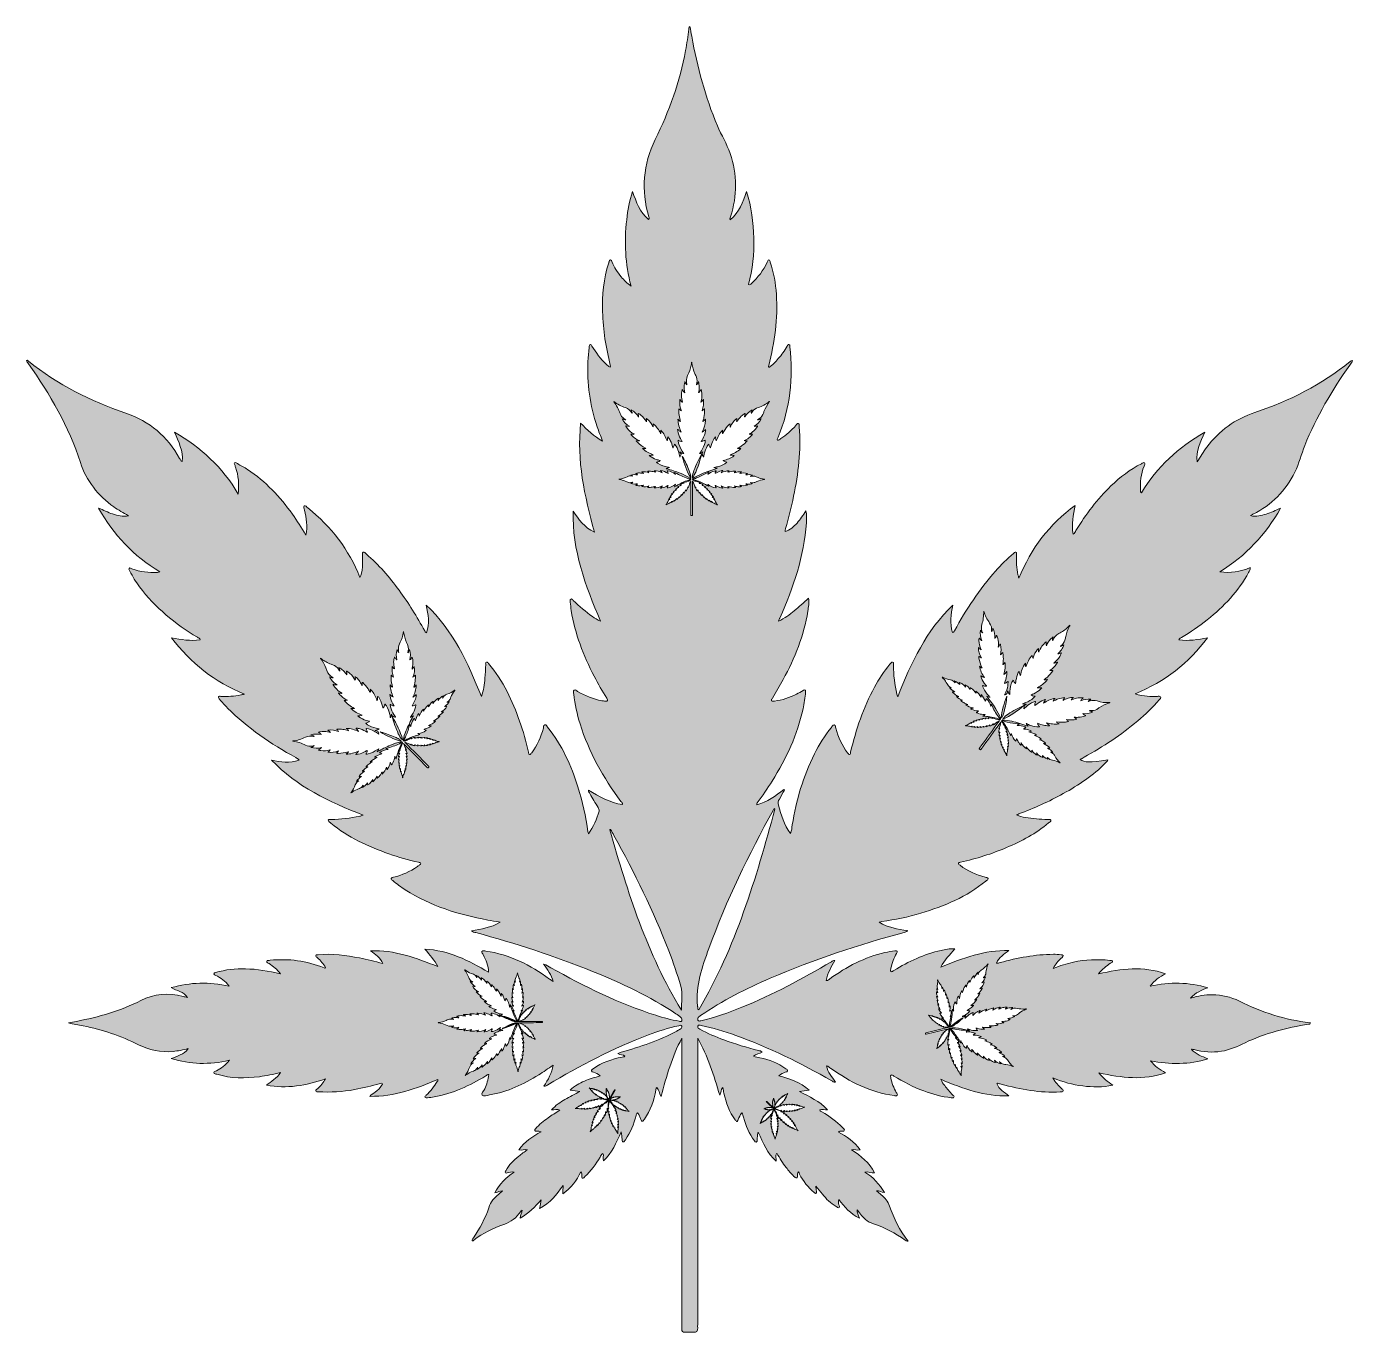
# Model space of a CAD drawing. Extents: x 532 to 1468, y -1348 to -426.
import ezdxf

# ---------------------------------------------------------------- set-up
doc = ezdxf.new("R2010")
doc.units = 0
doc.header["$MEASUREMENT"] = 0
doc.layers.add('katman 1', color=7, linetype='Continuous')

# ---------------------------------------------------------------- blocks, each defined once
blk = doc.blocks.new('block 2')
at = {"layer": 'katman 1', "true_color": 0xffffff}
h = blk.add_hatch(color=7, dxfattribs=at)
h.dxf.hatch_style = 2
edge = h.paths.add_edge_path()
edge.add_spline(control_points=[(1427.34, -740.33), (1430.36, -734.31), (1431.86, -727.75), (1434.33, -721.54), (1442.42, -701.22), (1453.54, -682.6), (1466.06, -664.75), (1466.75, -663.76), (1467.72, -662.91), (1468, -661.6), (1467.14, -661.47), (1466.78, -661.95), (1466.36, -662.29), (1446.2, -678.51), (1423.53, -690.02), (1399.08, -698.2), (1385.23, -702.84), (1373.96, -711.06), (1365.16, -722.72), (1362.7, -725.99), (1360.65, -729.52), (1358.41, -733), (1357.33, -725.36), (1360.68, -718.86), (1363.65, -712.19), (1345.11, -722.7), (1330.05, -736.72), (1319.09, -754.89), (1318.27, -754.59), (1318.37, -754.06), (1318.34, -753.61), (1318.01, -747.58), (1318.68, -741.69), (1320.81, -736), (1321.07, -735.3), (1321.88, -734.46), (1321.19, -733.84), (1320.53, -733.26), (1319.7, -734.04), (1319.03, -734.39), (1311.01, -738.47), (1303.94, -743.86), (1297.49, -750.09), (1287.8, -759.44), (1279.73, -770.06), (1272.76, -781.55), (1272.23, -782.42), (1271.92, -783.54), (1270.7, -784.13), (1269.52, -777.09), (1270.96, -770.5), (1272.2, -763.79), (1254.27, -777.17), (1240.9, -794.03), (1232.49, -815.31), (1232.17, -814.1), (1231.99, -813.42), (1231.81, -812.74), (1230.66, -808.13), (1230.79, -803.43), (1230.83, -798.73), (1230.83, -798.07), (1231.2, -797.16), (1230.33, -796.84), (1229.67, -796.61), (1229.2, -797.3), (1228.73, -797.7), (1224.14, -801.55), (1219.91, -805.76), (1215.95, -810.24), (1204.62, -823.08), (1195.3, -837.32), (1187.03, -852.27), (1186.77, -852.76), (1186.75, -853.58), (1185.7, -853.55), (1183.42, -847.11), (1184.45, -840.7), (1185.89, -834.18), (1166.96, -852.07), (1156.5, -874.98), (1146.94, -898.89), (1146.62, -897.99), (1146.43, -897.56), (1146.32, -897.11), (1144.68, -890.43), (1144.06, -883.63), (1143.88, -876.77), (1143.86, -875.97), (1144.37, -874.74), (1143.36, -874.45), (1142.49, -874.2), (1141.97, -875.36), (1141.44, -876), (1137.24, -881.03), (1133.62, -886.45), (1130.5, -892.21), (1122.68, -906.67), (1117.4, -922.07), (1113.66, -938.03), (1113.53, -938.62), (1113.67, -939.5), (1112.94, -939.67), (1112.21, -939.84), (1111.94, -938.99), (1111.57, -938.51), (1107.52, -933.36), (1104.99, -927.47), (1103.22, -921.2), (1102.98, -920.35), (1103.21, -918.97), (1102.12, -918.79), (1101.12, -918.63), (1100.69, -919.9), (1100.11, -920.61), (1095.43, -926.39), (1091.48, -932.65), (1088.15, -939.28), (1080.19, -955.15), (1075.35, -972), (1072.43, -989.45), (1072.11, -991.34), (1072.24, -993.35), (1071.19, -995.4), (1066.79, -989.2), (1064.48, -982.48), (1062.75, -975.5), (1062.36, -973.94), (1062.47, -972.61), (1063.35, -971.21), (1064.68, -969.13), (1065.8, -966.92), (1067.01, -964.77), (1066.86, -964.64), (1066.7, -964.52), (1066.55, -964.39), (1060.78, -969.03), (1054.8, -973.26), (1047.5, -975.12), (1047.23, -974.37), (1047.48, -974.05), (1047.72, -973.74), (1051.53, -968.83), (1055.03, -963.69), (1058.32, -958.42), (1068.19, -942.57), (1076.1, -925.88), (1080.07, -907.51), (1080.93, -903.54), (1081.63, -899.54), (1081.81, -895.47), (1081.88, -894.07), (1081.47, -893.73), (1080.19, -894.49), (1078.62, -895.43), (1076.99, -896.28), (1075.35, -897.1), (1070.49, -899.56), (1065.4, -901.34), (1059.96, -901.97), (1059.27, -902.05), (1058.37, -902.34), (1057.92, -901.73), (1057.39, -901.02), (1058.21, -900.42), (1058.54, -899.84), (1061.04, -895.49), (1063.7, -891.23), (1066.06, -886.81), (1074.19, -871.55), (1080.7, -855.69), (1083.45, -838.5), (1083.92, -835.59), (1084.59, -832.64), (1083.94, -829.41), (1080.46, -832.47), (1077.25, -835.43), (1073.89, -838.21), (1070.58, -840.94), (1067.16, -843.55), (1062.78, -845.6), (1063.24, -844.49), (1063.48, -843.91), (1063.73, -843.33), (1073.18, -821.8), (1080.9, -799.79), (1082.48, -776.07), (1082.67, -773.3), (1082.78, -770.53), (1082.15, -767.76), (1079.94, -770.65), (1078.29, -773.75), (1075.84, -776.26), (1073.41, -778.74), (1070.98, -781.21), (1067.51, -782.33), (1067.22, -781.41), (1067.61, -780.76), (1067.8, -780.09), (1069.98, -772.6), (1071.93, -765.05), (1073.44, -757.39), (1076.62, -741.19), (1078.88, -724.9), (1077.45, -708.32), (1077.38, -707.49), (1077.72, -706.32), (1076.7, -706.03), (1075.89, -705.79), (1075.42, -706.84), (1074.92, -707.42), (1071.81, -710.98), (1068.28, -714.05), (1064.35, -716.67), (1063.67, -717.13), (1063.05, -717.86), (1062.04, -717.68), (1061.7, -716.87), (1062.22, -716.27), (1062.48, -715.65), (1071.03, -695.1), (1073.39, -673.74), (1070.78, -651.75), (1070.71, -651.14), (1070.86, -650.27), (1070.07, -650.17), (1069.35, -650.07), (1069.13, -650.93), (1068.82, -651.46), (1067.01, -654.56), (1064.98, -657.52), (1062.61, -660.21), (1060.59, -662.52), (1058.56, -664.84), (1055.84, -666.39), (1055.44, -665.86), (1055.73, -665.5), (1055.83, -665.13), (1060.04, -648.62), (1062.4, -631.91), (1061.24, -614.81), (1060.72, -607.08), (1059.42, -599.49), (1056.97, -592.13), (1056.76, -591.49), (1056.75, -590.48), (1055.89, -590.48), (1055.04, -590.47), (1055.04, -591.51), (1054.76, -592.12), (1052.12, -597.94), (1048.34, -602.91), (1043.58, -607.15), (1043.1, -607.58), (1042.72, -608.36), (1041.58, -607.91), (1044.41, -597.18), (1045.62, -586.23), (1045.32, -575.14), (1045.01, -564.02), (1043.61, -553.02), (1040.23, -542.23), (1037.6, -549.53), (1035.13, -556.84), (1028.72, -562.11), (1028.52, -561.59), (1028.46, -561.51), (1028.48, -561.45), (1028.59, -560.99), (1028.71, -560.52), (1028.85, -560.07), (1033.76, -545.12), (1033.66, -530.21), (1028.6, -515.31), (1026.28, -508.48), (1022.47, -502.36), (1019.65, -495.78), (1010.95, -475.47), (1005.51, -454.23), (1001.48, -432.58), (1001.06, -430.31), (1000.97, -427.96), (1000.12, -425.7), (999.25, -426.24), (999.44, -426.94), (999.37, -427.53), (998.84, -432.6), (998.1, -437.63), (997.19, -442.64), (993.19, -464.67), (985.54, -485.44), (975.7, -505.47), (967.06, -523.05), (965.73, -541.27), (971.16, -560.04), (971.32, -560.56), (971.92, -561.14), (971.08, -561.88), (964.73, -556.85), (962.42, -549.47), (959.7, -542.27), (957.52, -548.82), (956.34, -555.44), (955.56, -562.13), (953.74, -577.74), (954.48, -593.22), (958.62, -608.91), (955.78, -606.86), (953.68, -604.72), (951.74, -602.41), (949.01, -599.17), (946.67, -595.67), (945.06, -591.72), (944.86, -591.22), (944.76, -590.48), (944.13, -590.45), (943.3, -590.43), (943.39, -591.34), (943.09, -591.86), (942.98, -592.06), (942.95, -592.31), (942.88, -592.54), (939.23, -603.8), (938.22, -615.36), (938.54, -627.15), (938.88, -639.95), (940.94, -652.47), (944.02, -664.86), (944.12, -665.26), (944.52, -665.76), (943.82, -666.11), (942.77, -665.71), (941.98, -664.91), (941.16, -664.18), (937.03, -660.47), (933.88, -655.98), (931, -651.28), (930.72, -650.82), (930.53, -650.06), (929.91, -650.15), (929.1, -650.26), (929.21, -651.1), (929.15, -651.7), (928.83, -655.02), (928.39, -658.35), (928.25, -661.68), (927.61, -677.57), (929.47, -693.14), (934.68, -708.23), (935.81, -711.5), (937.11, -714.72), (938.5, -718.4), (932.34, -715.05), (927.79, -710.44), (923.03, -705.77), (920.31, -732), (925.75, -757.18), (932.81, -782.67), (925.6, -779.44), (921.71, -773.71), (917.72, -767.88), (917.14, -795.42), (926.3, -820.47), (937.11, -845.54), (934.78, -844.61), (933.13, -843.42), (931.45, -842.28), (926.55, -838.95), (922.21, -834.97), (917.86, -830.99), (917.36, -830.54), (916.89, -829.6), (916.16, -829.93), (915.32, -830.32), (915.7, -831.36), (915.76, -832.09), (915.91, -834.07), (916.11, -836.06), (916.42, -838.02), (918.99, -854.5), (925.1, -869.74), (932.67, -884.47), (935.4, -889.79), (938.37, -894.97), (941.55, -900.02), (942.51, -901.55), (942.28, -902.2), (940.41, -902), (939.62, -901.91), (938.83, -901.85), (938.05, -901.71), (931.93, -900.62), (926.33, -898.22), (920.94, -895.21), (920.14, -894.77), (919.29, -893.6), (918.47, -894.17), (917.61, -894.77), (918.09, -896.12), (918.2, -897.11), (919.02, -904.24), (920.49, -911.24), (922.64, -918.09), (928.93, -938.07), (939.05, -956.03), (951.46, -972.78), (951.91, -973.38), (952.69, -973.84), (952.59, -975.1), (943.79, -973.65), (936.17, -969.59), (928.71, -964.87), (928.46, -966.11), (929.16, -966.66), (929.54, -967.31), (931.46, -970.61), (933.44, -973.88), (935.38, -977.17), (935.82, -977.92), (936.39, -978.69), (936.12, -979.62), (934.47, -985.27), (932.17, -990.62), (928.54, -995.79), (928.39, -995), (928.31, -994.63), (928.25, -994.25), (926.7, -983.52), (924.47, -972.94), (921.18, -962.61), (916.34, -947.4), (909.88, -933.01), (899.74, -920.5), (899.18, -919.81), (898.8, -918.53), (897.71, -918.79), (896.76, -919.01), (896.95, -920.26), (896.73, -921.06), (895.02, -927.35), (892.52, -933.25), (888.49, -938.42), (888.08, -938.95), (887.77, -939.88), (886.93, -939.63), (886.26, -939.43), (886.41, -938.55), (886.27, -937.95), (882.82, -923.16), (878.04, -908.84), (871.1, -895.3), (867.46, -888.2), (863.28, -881.43), (857.99, -875.41), (857.59, -874.96), (857.23, -874.17), (856.51, -874.44), (855.77, -874.72), (856.07, -875.55), (856.03, -876.15), (855.84, -879.4), (855.78, -882.67), (855.49, -885.91), (855.12, -890.16), (854.54, -894.39), (853.01, -898.85), (843.41, -874.97), (833.03, -852.02), (814.05, -834.22), (815.58, -840.77), (816.45, -847.19), (814.22, -853.75), (813.36, -853.47), (813.21, -852.89), (812.96, -852.43), (807.59, -842.46), (801.57, -832.9), (794.87, -823.77), (788.02, -814.43), (780.56, -805.65), (771.69, -798.13), (771.05, -797.59), (770.43, -796.49), (769.57, -796.89), (768.56, -797.36), (769.14, -798.6), (769.11, -799.49), (769.04, -802.04), (769.09, -804.59), (769.01, -807.14), (768.89, -810.39), (768.16, -813.33), (767.2, -814.74), (759.48, -794.96), (746.93, -778.8), (730.47, -765.56), (729.69, -764.94), (728.75, -763.59), (727.97, -764.09), (726.96, -764.76), (728.02, -766.09), (728.22, -767.11), (729.3, -772.79), (730.54, -778.45), (729.1, -784.77), (725.95, -779.47), (722.94, -774.64), (719.59, -770.02), (710.73, -757.82), (700.69, -746.81), (687.97, -738.49), (685.64, -736.97), (683.16, -735.68), (680.73, -734.33), (680.13, -733.99), (679.38, -733.31), (678.78, -733.79), (678.12, -734.32), (678.84, -735.09), (679.04, -735.73), (679.15, -736.11), (679.33, -736.47), (679.46, -736.85), (681.58, -742.78), (681.96, -748.89), (681.38, -755.81), (670.11, -736.82), (654.91, -722.79), (636.32, -712.2), (639.24, -718.82), (642.55, -725.23), (641.78, -732.91), (641.31, -732.69), (641.11, -732.66), (641.05, -732.56), (640.66, -731.95), (640.31, -731.33), (639.96, -730.71), (631.28, -715.29), (618.68, -704.33), (601.95, -698.63), (577.01, -690.12), (553.76, -678.6), (533.19, -661.97), (532.84, -661.68), (532.51, -661.03), (531.84, -661.55), (532.04, -662.48), (532.72, -663.07), (533.22, -663.78), (548.38, -685.46), (561.68, -708.09), (569.84, -733.49), (574.03, -746.55), (582.39, -756.79), (593.45, -764.85), (596.61, -767.16), (600.08, -768.95), (603.95, -771.09), (599.65, -771.97), (596.15, -770.91), (592.66, -769.88), (589.23, -768.88), (586.14, -766.99), (582.72, -765.82), (593.3, -784.39), (607.32, -799.52), (626.06, -810.74), (625.08, -810.96), (624.71, -811.1), (624.33, -811.12), (618.15, -811.46), (612.1, -810.78), (606.26, -808.59), (605.64, -808.35), (604.91, -807.58), (604.34, -808.28), (603.83, -808.89), (604.53, -809.62), (604.83, -810.23), (606.74, -814.1), (608.98, -817.77), (611.56, -821.22), (622.65, -836.06), (636.78, -847.43), (652.51, -856.97), (653.21, -857.39), (654.2, -857.52), (654.49, -858.78), (647.62, -859.71), (640.97, -858.6), (634.27, -857.22), (647.66, -875.21), (664.53, -888.54), (685.85, -896.99), (684.5, -897.33), (683.82, -897.51), (683.13, -897.67), (678.51, -898.74), (673.81, -898.76), (669.11, -898.64), (668.52, -898.63), (667.71, -898.33), (667.39, -899.05), (667.09, -899.73), (667.76, -900.22), (668.16, -900.67), (670, -902.76), (671.8, -904.9), (673.77, -906.87), (687.96, -921.09), (704.43, -932.17), (721.89, -941.89), (722.67, -942.32), (723.68, -942.5), (724.23, -943.67), (717.68, -946.06), (711.32, -945), (704.83, -943.67), (722.63, -962.54), (745.51, -972.94), (769.44, -982.54), (768.28, -982.89), (767.68, -983.1), (767.07, -983.25), (760.47, -984.89), (753.73, -985.31), (746.96, -985.6), (746.24, -985.63), (745.16, -985.17), (744.89, -986.16), (744.69, -986.86), (745.65, -987.26), (746.16, -987.75), (746.33, -987.91), (746.53, -988.05), (746.72, -988.2), (758.87, -998.25), (772.96, -1004.64), (787.69, -1009.83), (794.52, -1012.23), (801.51, -1014.14), (808.56, -1015.82), (809.13, -1015.95), (810.02, -1015.73), (810.14, -1016.56), (810.24, -1017.27), (809.45, -1017.56), (808.98, -1017.96), (808.62, -1018.27), (808.21, -1018.53), (807.82, -1018.8), (802.7, -1022.45), (797, -1024.84), (790.94, -1026.42), (790.36, -1026.57), (789.49, -1026.46), (789.28, -1027.14), (789.01, -1027.99), (789.91, -1028.35), (790.42, -1028.78), (793.24, -1031.12), (796.19, -1033.29), (799.28, -1035.25), (817.11, -1046.6), (836.82, -1052.82), (857.43, -1056.56), (860.12, -1057.05), (862.82, -1057.46), (866.22, -1058.02), (859.68, -1062.17), (852.88, -1062.95), (846.03, -1064.1), (846.98, -1065.19), (848.08, -1065.2), (849.04, -1065.46), (877.04, -1073.04), (904.58, -1081.98), (931.48, -1092.86), (951.95, -1101.15), (971.94, -1110.42), (990.35, -1122.78), (991.54, -1123.57), (992.7, -1124.43), (993.84, -1125.3), (994.64, -1125.92), (994.71, -1126.86), (994.4, -1127.69), (994.03, -1128.69), (993.14, -1128.1), (992.52, -1127.99), (986.95, -1127.01), (981.49, -1125.55), (976.1, -1123.84), (950.1, -1115.56), (925.81, -1103.5), (902.08, -1090.23), (900.54, -1089.37), (899.11, -1088.24), (896.87, -1087.65), (899.66, -1091.69), (902.56, -1095.14), (903.57, -1100.03), (902.53, -1099.26), (901.84, -1098.73), (901.14, -1098.23), (887.52, -1088.48), (872.98, -1080.82), (856.11, -1078.5), (855.19, -1078.37), (854, -1077.85), (853.42, -1078.7), (852.88, -1079.46), (853.88, -1080.28), (854.27, -1081.02), (856.28, -1084.84), (857.95, -1088.75), (858.05, -1093.49), (844.03, -1085.02), (829.73, -1078.03), (813.15, -1077.1), (816.36, -1081.16), (819.88, -1084.84), (822.21, -1089.45), (806.9, -1083.37), (791.65, -1077.64), (774.8, -1078.25), (777.99, -1080.84), (781.54, -1082.94), (783.43, -1087.35), (777.65, -1085.8), (772.38, -1084.31), (767, -1083.34), (757.36, -1081.61), (747.7, -1080.03), (737.84, -1081.12), (737.26, -1081.18), (736.41, -1080.89), (736.18, -1081.67), (735.98, -1082.38), (736.76, -1082.73), (737.19, -1083.15), (739.41, -1085.29), (741.56, -1087.47), (742.98, -1090.2), (742.54, -1090.63), (742.24, -1090.43), (741.96, -1090.31), (729.69, -1085.33), (716.96, -1083.65), (703.81, -1085.01), (702.95, -1085.1), (701.7, -1084.89), (701.43, -1085.7), (701.09, -1086.74), (702.45, -1086.9), (703.11, -1087.33), (706, -1089.24), (708.71, -1091.33), (711.21, -1094.66), (702.66, -1092.52), (694.69, -1091.22), (686.55, -1091.04), (679.35, -1090.89), (672.25, -1091.46), (665.37, -1093.72), (664.87, -1093.89), (664.1, -1093.92), (664.04, -1094.55), (663.97, -1095.39), (664.89, -1095.39), (665.41, -1095.64), (668.94, -1097.37), (672.03, -1099.62), (674.9, -1103.27), (660.79, -1100.19), (647.37, -1100.46), (634.06, -1104.31), (636.1, -1105.41), (638.19, -1106.15), (640.2, -1107.06), (642.17, -1107.95), (644.09, -1109), (645.56, -1111.34), (644.19, -1111), (643.28, -1110.78), (642.38, -1110.55), (632.11, -1107.88), (622.05, -1108.65), (612.63, -1113.43), (598.2, -1120.75), (582.88, -1125.07), (567.11, -1128.1), (565.25, -1128.45), (563.39, -1128.83), (561.53, -1129.19), (564.99, -1130.27), (568.44, -1130.7), (571.85, -1131.33), (585.49, -1133.84), (598.39, -1138.53), (610.82, -1144.64), (618.55, -1148.44), (626.68, -1150.14), (635.33, -1149.35), (638.82, -1149.03), (642.2, -1148.32), (646.07, -1147.31), (644.38, -1149.64), (642.45, -1150.84), (640.38, -1151.79), (638.28, -1152.74), (636.12, -1153.56), (633.99, -1154.43), (647.49, -1158.46), (660.95, -1158.91), (675.06, -1155.59), (672.21, -1159.12), (669.21, -1161.28), (665.91, -1163.08), (665.25, -1163.44), (664.01, -1163.44), (664.1, -1164.32), (664.21, -1165.3), (665.47, -1165.25), (666.26, -1165.48), (676.14, -1168.45), (686.19, -1168.4), (696.31, -1167.17), (701.18, -1166.57), (705.99, -1165.56), (711.24, -1164.31), (708.34, -1168.24), (704.65, -1170.55), (701.21, -1173.22), (715.58, -1175.65), (729.34, -1173.72), (742.83, -1168.64), (741.34, -1171.46), (739.46, -1173.78), (737.18, -1175.78), (736.72, -1176.19), (735.92, -1176.54), (736.1, -1177.22), (736.33, -1178.09), (737.27, -1177.89), (737.95, -1177.91), (746.48, -1178.2), (754.97, -1177.86), (763.39, -1176.29), (769.5, -1175.15), (775.54, -1173.75), (781.52, -1172.09), (781.97, -1171.96), (782.48, -1171.59), (782.87, -1171.98), (783.41, -1172.54), (782.78, -1173), (782.51, -1173.43), (781.36, -1175.27), (779.81, -1176.74), (778.06, -1178.04), (776.95, -1178.86), (775.58, -1179.38), (774.25, -1181.08), (791.65, -1181.25), (806.98, -1175.57), (822.14, -1169.2), (822.43, -1169.91), (822.04, -1170.27), (821.8, -1170.64), (819.57, -1174.15), (816.93, -1177.33), (814.05, -1180.32), (813.64, -1180.74), (812.84, -1181.13), (813.27, -1181.86), (813.56, -1182.37), (814.29, -1182.19), (814.83, -1182.12), (816.41, -1181.92), (817.99, -1181.74), (819.55, -1181.46), (832.78, -1179.1), (844.67, -1173.47), (856.07, -1166.61), (856.69, -1166.24), (857.2, -1165.51), (858.14, -1165.7), (857.86, -1169.28), (856.77, -1172.57), (855.4, -1175.82), (854.74, -1177.37), (852.55, -1179.08), (853.61, -1180.31), (854.6, -1181.46), (857.05, -1180.32), (858.82, -1180.02), (871.43, -1177.87), (882.79, -1172.61), (893.52, -1165.85), (896.86, -1163.75), (900.08, -1161.46), (903.64, -1159.07), (902.62, -1164.67), (900.15, -1169.3), (897.19, -1173.93), (898.57, -1174.03), (899.13, -1173.38), (899.79, -1172.99), (922.62, -1159.43), (946.03, -1147.04), (970.94, -1137.7), (977.96, -1135.07), (985.09, -1132.81), (992.41, -1131.19), (993.06, -1131.05), (994.06, -1130.42), (994.45, -1131.58), (994.74, -1132.46), (994.18, -1133.09), (993.43, -1133.52), (992.6, -1134), (991.78, -1134.5), (990.94, -1134.96), (978.54, -1141.65), (965.25, -1146.04), (951.76, -1149.92), (950.98, -1150.14), (950.13, -1150.2), (949.42, -1150.88), (950.99, -1151.92), (952.99, -1151.36), (954.33, -1152.69), (954.08, -1152.88), (953.96, -1153.02), (953.82, -1153.06), (953.36, -1153.18), (952.89, -1153.26), (952.43, -1153.35), (945.01, -1154.79), (937.95, -1157.13), (931.81, -1161.71), (931.32, -1162.07), (930.56, -1162.37), (930.73, -1163.13), (930.86, -1163.76), (931.61, -1163.71), (932.11, -1163.91), (933.75, -1164.54), (935.5, -1164.97), (936.87, -1166.58), (932.95, -1167.76), (929.26, -1168.72), (925.77, -1170.31), (922.26, -1171.9), (918.78, -1173.52), (915.77, -1176.71), (918.3, -1177.06), (920.35, -1177.35), (922.41, -1177.63), (918.97, -1179.84), (915.34, -1181.23), (912.01, -1183.22), (908.67, -1185.22), (905.43, -1187.33), (902.44, -1190.68), (904.77, -1190.78), (906.4, -1189.87), (908.31, -1190.82), (905.42, -1192.7), (902.71, -1194.43), (900.05, -1196.24), (896.81, -1198.44), (893.89, -1201.02), (891.25, -1203.93), (890.94, -1204.27), (890.47, -1204.62), (890.61, -1205.13), (890.81, -1205.87), (891.52, -1205.57), (892.03, -1205.64), (893.01, -1205.79), (894.09, -1205.36), (895.19, -1206.23), (888.95, -1209.23), (883.61, -1213.12), (879.44, -1218.9), (881.73, -1219.41), (883.53, -1218.08), (885.47, -1218.82), (883.32, -1220.38), (881.25, -1221.74), (879.34, -1223.29), (875.75, -1226.21), (872.45, -1229.45), (870.22, -1233.59), (869.97, -1234.05), (869.47, -1234.57), (869.93, -1235.09), (870.3, -1235.51), (870.81, -1235.1), (871.27, -1235.02), (872.76, -1234.76), (874.22, -1234.12), (876.12, -1234.56), (870.29, -1238.41), (865.73, -1242.96), (862.42, -1249.25), (864.57, -1248.97), (865.94, -1247.56), (867.89, -1247.83), (861.19, -1253.55), (859.74, -1255.11), (858.2, -1259.79), (855.68, -1267.44), (851.79, -1274.34), (847.34, -1280.98), (846.92, -1281.6), (846.2, -1282.12), (846.37, -1283.02), (846.97, -1283.31), (847.3, -1282.87), (847.65, -1282.6), (854.08, -1277.63), (861.26, -1274.1), (868.94, -1271.51), (873.87, -1269.85), (877.71, -1266.75), (880.67, -1262.5), (880.94, -1262.1), (880.99, -1261.43), (881.69, -1261.4), (882.12, -1263.36), (880.28, -1264.82), (880.42, -1266.98), (886.44, -1263.7), (890.87, -1259.07), (895.19, -1254.1), (894.85, -1255.93), (894.52, -1257.76), (894.08, -1260.17), (901.58, -1256.48), (906.17, -1250.49), (910.63, -1243.97), (911.21, -1246.18), (909.99, -1247.85), (910.59, -1249.86), (916.42, -1245.9), (920.15, -1240.43), (923.22, -1234.32), (924.03, -1235.19), (923.74, -1236.03), (923.84, -1236.79), (923.93, -1237.48), (923.52, -1238.47), (924.19, -1238.79), (925.04, -1239.19), (925.55, -1238.19), (926.1, -1237.67), (930.39, -1233.67), (933.76, -1228.95), (936.8, -1223.98), (937.35, -1223.09), (937.69, -1221.99), (938.69, -1221.36), (939.79, -1223), (938.41, -1224.69), (939.14, -1226.57), (945.26, -1220.99), (948.17, -1213.77), (951.69, -1206.15), (951.99, -1208.29), (952.17, -1209.77), (952.43, -1211.23), (952.55, -1211.89), (952.12, -1212.92), (952.95, -1213.13), (953.83, -1213.35), (954.2, -1212.3), (954.64, -1211.69), (958.34, -1206.49), (960.66, -1200.68), (962.28, -1194.55), (962.45, -1193.91), (962.34, -1193.1), (963.3, -1192.78), (963.65, -1193.32), (964.05, -1193.82), (964.33, -1194.37), (964.72, -1195.15), (965.02, -1195.98), (965.37, -1196.78), (965.64, -1197.42), (965.62, -1198.4), (966.38, -1198.55), (967.31, -1198.73), (967.66, -1197.73), (968.1, -1197.12), (972.52, -1190.98), (974.78, -1183.97), (976.17, -1176.63), (976.29, -1175.98), (976.09, -1175.19), (976.91, -1174.79), (978.45, -1176.47), (978.35, -1178.9), (979.9, -1181.14), (981.82, -1173.76), (983.75, -1166.89), (986.03, -1160.12), (988.34, -1153.25), (990.91, -1146.5), (994.53, -1140.08), (994.53, -1141.03), (994.53, -1141.98), (994.53, -1142.93), (994.53, -1209.51), (994.53, -1276.09), (994.53, -1342.67), (994.53, -1343.55), (994.59, -1344.43), (994.53, -1345.3), (994.42, -1346.91), (995.07, -1347.64), (996.74, -1347.58), (998.72, -1347.51), (1000.73, -1347.44), (1002.71, -1347.6), (1005.03, -1347.79), (1005.93, -1346.84), (1005.7, -1344.58), (1005.62, -1343.8), (1005.69, -1342.99), (1005.69, -1342.2), (1005.69, -1275.78), (1005.69, -1209.36), (1005.69, -1142.94), (1005.69, -1141.95), (1005.69, -1140.96), (1005.69, -1139.98), (1012.84, -1152.57), (1017.13, -1166.12), (1021.23, -1180.27), (1022.46, -1178.32), (1021.83, -1176.29), (1023.45, -1174.91), (1023.75, -1176.42), (1023.95, -1177.67), (1024.23, -1178.89), (1025.75, -1185.63), (1028.04, -1192.04), (1032.22, -1197.65), (1032.58, -1198.14), (1032.9, -1198.94), (1033.61, -1198.73), (1033.98, -1198.62), (1034.19, -1197.85), (1034.38, -1197.35), (1034.97, -1195.72), (1035.59, -1194.11), (1036.78, -1192.69), (1037.74, -1193.66), (1037.73, -1194.82), (1038.04, -1195.85), (1039.79, -1201.76), (1042, -1207.46), (1045.85, -1212.37), (1046.18, -1212.78), (1046.44, -1213.51), (1047.09, -1213.3), (1047.69, -1213.11), (1047.62, -1212.39), (1047.69, -1211.85), (1047.91, -1210.2), (1047.55, -1208.44), (1048.5, -1206.47), (1051.75, -1214.05), (1054.93, -1221.22), (1061.1, -1226.91), (1061.61, -1224.86), (1059.95, -1223.04), (1061.5, -1221.23), (1063.69, -1224.76), (1065.71, -1228.16), (1068.15, -1231.29), (1069.86, -1233.5), (1071.61, -1235.67), (1073.68, -1237.54), (1074.25, -1238.05), (1074.77, -1239), (1075.63, -1238.63), (1076.38, -1238.31), (1075.99, -1237.35), (1076.08, -1236.68), (1076.17, -1235.93), (1075.96, -1235.09), (1076.81, -1234.43), (1077.1, -1234.95), (1077.38, -1235.41), (1077.61, -1235.9), (1080.04, -1241.03), (1083.63, -1245.25), (1087.92, -1248.9), (1088.32, -1249.25), (1088.74, -1249.86), (1089.34, -1249.54), (1089.99, -1249.2), (1089.51, -1248.54), (1089.47, -1248.03), (1089.38, -1246.83), (1089.24, -1245.63), (1089.12, -1244.43), (1090.94, -1246.26), (1092.28, -1248.22), (1093.75, -1250.07), (1096.48, -1253.53), (1099.57, -1256.62), (1103.42, -1258.84), (1104.08, -1259.22), (1104.79, -1260.09), (1105.53, -1259.56), (1106.18, -1259.09), (1105.47, -1258.25), (1105.36, -1257.57), (1105.16, -1256.45), (1104.95, -1255.32), (1105.29, -1253.85), (1109.28, -1259.32), (1113.63, -1263.85), (1119.97, -1267.15), (1119.16, -1264.78), (1118.1, -1263.23), (1118.19, -1261.21), (1123.09, -1267.46), (1125.4, -1269.62), (1129.72, -1271.04), (1137.82, -1273.71), (1145.17, -1277.77), (1152.16, -1282.57), (1152.67, -1282.92), (1153.16, -1283.54), (1154.33, -1283.24), (1148.01, -1275.82), (1144.41, -1267.26), (1141.17, -1258.5), (1140, -1255.33), (1137.85, -1252.72), (1135.23, -1250.54), (1134.2, -1249.67), (1133.14, -1248.83), (1131.89, -1247.8), (1134.05, -1247.51), (1135.42, -1249.1), (1137.48, -1249.03), (1134.16, -1242.91), (1129.54, -1238.35), (1123.8, -1234.5), (1126.22, -1234.06), (1128.13, -1235.31), (1130.5, -1235.14), (1126.99, -1227.69), (1120.87, -1223.14), (1114.36, -1218.78), (1116.48, -1218.14), (1118.3, -1219.5), (1120.44, -1218.81), (1116.3, -1213.14), (1111.06, -1209.29), (1105.07, -1206.32), (1105.71, -1205.45), (1106.4, -1205.74), (1107, -1205.66), (1107.76, -1205.54), (1108.85, -1206.02), (1109.21, -1205.26), (1109.66, -1204.31), (1108.55, -1203.74), (1107.99, -1203.15), (1103.75, -1198.65), (1098.74, -1195.14), (1093.43, -1192.02), (1092.87, -1191.69), (1092.03, -1191.62), (1091.9, -1190.69), (1093.6, -1189.71), (1095.39, -1191.07), (1097.43, -1190.53), (1091.73, -1184.44), (1084.55, -1181.31), (1077.56, -1177.62), (1079.68, -1177.33), (1081.8, -1177.05), (1084.39, -1176.7), (1078.07, -1170.97), (1070.62, -1168.77), (1062.93, -1166.5), (1064.47, -1165.12), (1066.01, -1164.53), (1067.58, -1163.98), (1068.16, -1163.78), (1069.03, -1163.82), (1069.18, -1163.13), (1069.36, -1162.28), (1068.47, -1161.98), (1067.92, -1161.57), (1062.47, -1157.45), (1056.17, -1155.31), (1049.61, -1153.77), (1048.15, -1153.43), (1046.56, -1153.49), (1045.1, -1152.68), (1046.95, -1151.02), (1049.39, -1151.14), (1051.23, -1149.8), (1050.42, -1148.95), (1049.48, -1148.96), (1048.66, -1148.75), (1040.4, -1146.63), (1032.25, -1144.17), (1024.27, -1141.19), (1018.44, -1139.02), (1012.68, -1136.72), (1007.25, -1133.66), (1006.39, -1133.17), (1005.47, -1132.63), (1005.84, -1131.47), (1006.27, -1130.16), (1007.32, -1130.93), (1008.07, -1131.07), (1016.47, -1132.63), (1024.61, -1135.15), (1032.63, -1138.03), (1056.23, -1146.52), (1078.54, -1157.74), (1100.32, -1170.09), (1101.06, -1170.51), (1101.73, -1171.29), (1102.99, -1171), (1100.36, -1167.39), (1097.61, -1164.07), (1096.57, -1159.52), (1097.2, -1159.68), (1097.38, -1159.68), (1097.5, -1159.76), (1098.22, -1160.26), (1098.91, -1160.79), (1099.63, -1161.29), (1113.19, -1170.85), (1127.63, -1178.35), (1144.37, -1180.48), (1145.12, -1180.58), (1146.04, -1181.12), (1146.57, -1180.28), (1147.01, -1179.58), (1146.27, -1178.95), (1145.92, -1178.36), (1144.09, -1175.15), (1142.79, -1171.74), (1142.07, -1168.12), (1141.94, -1167.45), (1141.62, -1166.53), (1142.24, -1166.09), (1142.93, -1165.6), (1143.54, -1166.43), (1144.12, -1166.78), (1150.88, -1170.86), (1157.91, -1174.41), (1165.29, -1177.23), (1171.57, -1179.63), (1178, -1181.36), (1184.69, -1182.07), (1185.37, -1182.14), (1186.29, -1182.52), (1186.65, -1181.76), (1187.01, -1180.99), (1186.05, -1180.58), (1185.62, -1180.06), (1183.79, -1177.86), (1181.87, -1175.72), (1180.09, -1173.48), (1179.1, -1172.24), (1178.1, -1170.94), (1177.36, -1169), (1193.05, -1175.63), (1208.47, -1181.26), (1225.4, -1180.75), (1222.1, -1178.19), (1218.55, -1176.09), (1216.79, -1172.08), (1217.17, -1171.94), (1217.34, -1171.81), (1217.46, -1171.84), (1218.31, -1172.04), (1219.15, -1172.27), (1219.99, -1172.5), (1233.64, -1176.26), (1247.46, -1178.69), (1261.7, -1177.92), (1262.45, -1177.88), (1263.5, -1178.18), (1263.8, -1177.25), (1264.03, -1176.49), (1263.12, -1176.08), (1262.61, -1175.61), (1260.36, -1173.52), (1258.37, -1171.23), (1256.51, -1168.02), (1263.66, -1171.02), (1270.46, -1172.84), (1277.52, -1173.71), (1284.59, -1174.58), (1291.63, -1174.73), (1298.71, -1173.19), (1295.4, -1170.56), (1291.76, -1168.5), (1288.97, -1164.43), (1305.1, -1168.04), (1320.56, -1170.03), (1336.03, -1164.35), (1331.91, -1162.14), (1328.14, -1159.7), (1325.43, -1155.91), (1332.26, -1157.3), (1339.03, -1158.06), (1345.9, -1157.83), (1352.67, -1157.6), (1359.36, -1156.82), (1365.86, -1154.55), (1361.73, -1152.77), (1357.46, -1151.46), (1354.31, -1147.95), (1354.65, -1147.82), (1354.79, -1147.7), (1354.91, -1147.72), (1355.38, -1147.81), (1355.84, -1147.94), (1356.3, -1148.07), (1362.59, -1149.88), (1368.97, -1150.24), (1375.45, -1149.26), (1381.45, -1148.36), (1386.77, -1145.74), (1392.19, -1143.19), (1406.41, -1136.48), (1421.54, -1132.75), (1436.97, -1130.11), (1437.51, -1130.02), (1438.3, -1130.21), (1438.36, -1129.27), (1438.19, -1129.18), (1438.06, -1129.06), (1437.92, -1129.05), (1420.36, -1127.17), (1403.92, -1121.69), (1388.19, -1113.83), (1382.18, -1110.84), (1375.73, -1109.53), (1369.04, -1109.38), (1364, -1109.27), (1359.1, -1110.16), (1353.69, -1111.72), (1357.18, -1107.56), (1361.63, -1106.17), (1365.9, -1104.34), (1352.48, -1100.47), (1339.08, -1100.19), (1325.07, -1103.26), (1328.22, -1099.11), (1332, -1096.76), (1336.03, -1094.54), (1320.4, -1088.91), (1304.83, -1090.92), (1288.73, -1094.57), (1291.4, -1091.24), (1294.18, -1089.04), (1297.21, -1087.11), (1297.76, -1086.75), (1298.84, -1086.59), (1298.55, -1085.73), (1298.33, -1085.05), (1297.33, -1085.12), (1296.63, -1085.04), (1288.01, -1084.1), (1279.48, -1084.56), (1270.99, -1086.31), (1266.25, -1087.29), (1261.71, -1088.86), (1256.78, -1090.76), (1257.17, -1089.94), (1257.3, -1089.58), (1257.5, -1089.27), (1259.04, -1086.93), (1260.88, -1084.85), (1262.95, -1082.96), (1263.34, -1082.61), (1264, -1082.3), (1263.76, -1081.64), (1263.53, -1080.99), (1262.82, -1081.18), (1262.3, -1081.13), (1260.48, -1080.98), (1258.65, -1080.74), (1256.83, -1080.75), (1244, -1080.85), (1231.53, -1083.25), (1219.2, -1086.63), (1218.44, -1086.84), (1217.66, -1087.34), (1216.68, -1086.92), (1218.51, -1082.85), (1222.09, -1080.74), (1225.38, -1078.2), (1208.44, -1077.58), (1193.11, -1083.37), (1177.27, -1089.95), (1179.95, -1084.73), (1183.74, -1081.23), (1187.19, -1077.01), (1183.55, -1076.62), (1180.53, -1077.39), (1177.53, -1078.05), (1165.57, -1080.66), (1154.67, -1085.82), (1144.25, -1092.12), (1143.62, -1092.5), (1142.91, -1093.44), (1142.19, -1092.88), (1141.56, -1092.4), (1141.95, -1091.36), (1142.11, -1090.61), (1142.9, -1086.92), (1144.21, -1083.43), (1146.18, -1080.2), (1147.1, -1078.69), (1146.6, -1078.13), (1145, -1078.36), (1142.64, -1078.69), (1140.26, -1078.99), (1137.94, -1079.52), (1123.55, -1082.76), (1110.87, -1089.63), (1098.96, -1098.09), (1098.29, -1098.56), (1097.77, -1099.39), (1096.52, -1099.18), (1097.35, -1094), (1099.99, -1089.62), (1102.6, -1085.06), (1101.32, -1085.01), (1100.73, -1085.61), (1100.07, -1086), (1079.73, -1098.13), (1058.86, -1109.21), (1036.91, -1118.17), (1027.47, -1122.03), (1017.88, -1125.44), (1007.89, -1127.64), (1007.16, -1127.8), (1006.25, -1128.3), (1005.85, -1127.21), (1005.51, -1126.31), (1005.8, -1125.48), (1006.61, -1124.89), (1006.99, -1124.61), (1007.38, -1124.33), (1007.77, -1124.06), (1023.13, -1113.35), (1039.82, -1105.09), (1056.94, -1097.68), (1087.62, -1084.41), (1119.3, -1074.05), (1151.52, -1065.29), (1152.29, -1065.08), (1153.19, -1065.08), (1153.87, -1064.07), (1146.97, -1062.95), (1140.19, -1062.16), (1133.91, -1058.14), (1134.85, -1057.85), (1135.29, -1057.64), (1135.74, -1057.58), (1145.08, -1056.41), (1154.25, -1054.4), (1163.26, -1051.74), (1179.89, -1046.84), (1195.6, -1040.06), (1209.21, -1029.04), (1209.8, -1028.56), (1210.8, -1028.16), (1210.69, -1027.32), (1210.56, -1026.35), (1209.41, -1026.53), (1208.72, -1026.34), (1202.27, -1024.61), (1196.23, -1022.05), (1190.94, -1017.89), (1190.45, -1017.51), (1189.64, -1017.24), (1189.76, -1016.52), (1189.9, -1015.72), (1190.8, -1015.95), (1191.37, -1015.82), (1202.47, -1013.19), (1213.34, -1009.86), (1223.84, -1005.39), (1234.44, -1000.88), (1244.52, -995.48), (1253.4, -988.04), (1254.05, -987.5), (1255.22, -987.02), (1255.01, -986.16), (1254.75, -985.11), (1253.51, -985.64), (1252.71, -985.6), (1247.46, -985.36), (1242.22, -985.07), (1237.04, -984.13), (1235.01, -983.76), (1232.92, -983.49), (1230.75, -982.41), (1231.51, -982.06), (1231.93, -981.83), (1232.38, -981.67), (1243.22, -977.65), (1253.73, -972.9), (1263.85, -967.29), (1274.67, -961.28), (1285, -954.56), (1293.68, -945.6), (1294.29, -944.98), (1295.19, -944.48), (1295.17, -943.35), (1282.41, -945.53), (1278.8, -945.51), (1275.82, -943.21), (1276.74, -942.67), (1277.61, -942.13), (1278.51, -941.64), (1291.93, -934.23), (1304.66, -925.81), (1316.4, -915.93), (1321.83, -911.36), (1326.95, -906.46), (1331.51, -901.01), (1331.99, -900.43), (1332.95, -899.87), (1332.51, -899.03), (1332.09, -898.23), (1331.06, -898.67), (1330.31, -898.65), (1327.92, -898.61), (1325.52, -898.78), (1323.15, -898.57), (1320.39, -898.33), (1317.55, -898.22), (1314.54, -896.81), (1335.64, -888.38), (1352.37, -875.09), (1365.63, -857.25), (1358.9, -858.59), (1352.29, -859.78), (1345.36, -858.71), (1345.87, -857.69), (1346.59, -857.47), (1347.19, -857.11), (1353.56, -853.31), (1359.66, -849.13), (1365.46, -844.51), (1377.21, -835.15), (1387.55, -824.56), (1394.67, -811.15), (1395.2, -810.16), (1395.98, -809.22), (1395.74, -807.74), (1388.76, -810.7), (1381.73, -811.71), (1374.34, -810.73), (1392.64, -799.51), (1406.7, -784.38), (1417.21, -765.8), (1413.78, -767.27), (1410.52, -768.9), (1407.03, -769.95), (1403.6, -770.98), (1400.15, -771.99), (1395.92, -771.06), (1396.9, -770.55), (1397.31, -770.32), (1397.73, -770.11), (1410.9, -763.47), (1420.72, -753.51), (1427.34, -740.33)], knot_values=[0, 0, 0, 0, 1, 1, 1, 2, 2, 2, 3, 3, 3, 4, 4, 4, 5, 5, 5, 6, 6, 6, 7, 7, 7, 8, 8, 8, 9, 9, 9, 10, 10, 10, 11, 11, 11, 12, 12, 12, 13, 13, 13, 14, 14, 14, 15, 15, 15, 16, 16, 16, 17, 17, 17, 18, 18, 18, 19, 19, 19, 20, 20, 20, 21, 21, 21, 22, 22, 22, 23, 23, 23, 24, 24, 24, 25, 25, 25, 26, 26, 26, 27, 27, 27, 28, 28, 28, 29, 29, 29, 30, 30, 30, 31, 31, 31, 32, 32, 32, 33, 33, 33, 34, 34, 34, 35, 35, 35, 36, 36, 36, 37, 37, 37, 38, 38, 38, 39, 39, 39, 40, 40, 40, 41, 41, 41, 42, 42, 42, 43, 43, 43, 44, 44, 44, 45, 45, 45, 46, 46, 46, 47, 47, 47, 48, 48, 48, 49, 49, 49, 50, 50, 50, 51, 51, 51, 52, 52, 52, 53, 53, 53, 54, 54, 54, 55, 55, 55, 56, 56, 56, 57, 57, 57, 58, 58, 58, 59, 59, 59, 60, 60, 60, 61, 61, 61, 62, 62, 62, 63, 63, 63, 64, 64, 64, 65, 65, 65, 66, 66, 66, 67, 67, 67, 68, 68, 68, 69, 69, 69, 70, 70, 70, 71, 71, 71, 72, 72, 72, 73, 73, 73, 74, 74, 74, 75, 75, 75, 76, 76, 76, 77, 77, 77, 78, 78, 78, 79, 79, 79, 80, 80, 80, 81, 81, 81, 82, 82, 82, 83, 83, 83, 84, 84, 84, 85, 85, 85, 86, 86, 86, 87, 87, 87, 88, 88, 88, 89, 89, 89, 90, 90, 90, 91, 91, 91, 92, 92, 92, 93, 93, 93, 94, 94, 94, 95, 95, 95, 96, 96, 96, 97, 97, 97, 98, 98, 98, 99, 99, 99, 100, 100, 100, 101, 101, 101, 102, 102, 102, 103, 103, 103, 104, 104, 104, 105, 105, 105, 106, 106, 106, 107, 107, 107, 108, 108, 108, 109, 109, 109, 110, 110, 110, 111, 111, 111, 112, 112, 112, 113, 113, 113, 114, 114, 114, 115, 115, 115, 116, 116, 116, 117, 117, 117, 118, 118, 118, 119, 119, 119, 120, 120, 120, 121, 121, 121, 122, 122, 122, 123, 123, 123, 124, 124, 124, 125, 125, 125, 126, 126, 126, 127, 127, 127, 128, 128, 128, 129, 129, 129, 130, 130, 130, 131, 131, 131, 132, 132, 132, 133, 133, 133, 134, 134, 134, 135, 135, 135, 136, 136, 136, 137, 137, 137, 138, 138, 138, 139, 139, 139, 140, 140, 140, 141, 141, 141, 142, 142, 142, 143, 143, 143, 144, 144, 144, 145, 145, 145, 146, 146, 146, 147, 147, 147, 148, 148, 148, 149, 149, 149, 150, 150, 150, 151, 151, 151, 152, 152, 152, 153, 153, 153, 154, 154, 154, 155, 155, 155, 156, 156, 156, 157, 157, 157, 158, 158, 158, 159, 159, 159, 160, 160, 160, 161, 161, 161, 162, 162, 162, 163, 163, 163, 164, 164, 164, 165, 165, 165, 166, 166, 166, 167, 167, 167, 168, 168, 168, 169, 169, 169, 170, 170, 170, 171, 171, 171, 172, 172, 172, 173, 173, 173, 174, 174, 174, 175, 175, 175, 176, 176, 176, 177, 177, 177, 178, 178, 178, 179, 179, 179, 180, 180, 180, 181, 181, 181, 182, 182, 182, 183, 183, 183, 184, 184, 184, 185, 185, 185, 186, 186, 186, 187, 187, 187, 188, 188, 188, 189, 189, 189, 190, 190, 190, 191, 191, 191, 192, 192, 192, 193, 193, 193, 194, 194, 194, 195, 195, 195, 196, 196, 196, 197, 197, 197, 198, 198, 198, 199, 199, 199, 200, 200, 200, 201, 201, 201, 202, 202, 202, 203, 203, 203, 204, 204, 204, 205, 205, 205, 206, 206, 206, 207, 207, 207, 208, 208, 208, 209, 209, 209, 210, 210, 210, 211, 211, 211, 212, 212, 212, 213, 213, 213, 214, 214, 214, 215, 215, 215, 216, 216, 216, 217, 217, 217, 218, 218, 218, 219, 219, 219, 220, 220, 220, 221, 221, 221, 222, 222, 222, 223, 223, 223, 224, 224, 224, 225, 225, 225, 226, 226, 226, 227, 227, 227, 228, 228, 228, 229, 229, 229, 230, 230, 230, 231, 231, 231, 232, 232, 232, 233, 233, 233, 234, 234, 234, 235, 235, 235, 236, 236, 236, 237, 237, 237, 238, 238, 238, 239, 239, 239, 240, 240, 240, 241, 241, 241, 242, 242, 242, 243, 243, 243, 244, 244, 244, 245, 245, 245, 246, 246, 246, 247, 247, 247, 248, 248, 248, 249, 249, 249, 250, 250, 250, 251, 251, 251, 252, 252, 252, 253, 253, 253, 254, 254, 254, 255, 255, 255, 256, 256, 256, 257, 257, 257, 258, 258, 258, 259, 259, 259, 260, 260, 260, 261, 261, 261, 262, 262, 262, 263, 263, 263, 264, 264, 264, 265, 265, 265, 266, 266, 266, 267, 267, 267, 268, 268, 268, 269, 269, 269, 270, 270, 270, 271, 271, 271, 272, 272, 272, 273, 273, 273, 274, 274, 274, 275, 275, 275, 276, 276, 276, 277, 277, 277, 278, 278, 278, 279, 279, 279, 280, 280, 280, 281, 281, 281, 282, 282, 282, 283, 283, 283, 284, 284, 284, 285, 285, 285, 286, 286, 286, 287, 287, 287, 288, 288, 288, 289, 289, 289, 290, 290, 290, 291, 291, 291, 292, 292, 292, 293, 293, 293, 294, 294, 294, 295, 295, 295, 296, 296, 296, 297, 297, 297, 298, 298, 298, 299, 299, 299, 300, 300, 300, 301, 301, 301, 302, 302, 302, 303, 303, 303, 304, 304, 304, 305, 305, 305, 306, 306, 306, 307, 307, 307, 308, 308, 308, 309, 309, 309, 310, 310, 310, 311, 311, 311, 312, 312, 312, 313, 313, 313, 314, 314, 314, 315, 315, 315, 316, 316, 316, 317, 317, 317, 318, 318, 318, 319, 319, 319, 320, 320, 320, 321, 321, 321, 322, 322, 322, 323, 323, 323, 324, 324, 324, 325, 325, 325, 326, 326, 326, 327, 327, 327, 328, 328, 328, 329, 329, 329, 330, 330, 330, 331, 331, 331, 332, 332, 332, 333, 333, 333, 334, 334, 334, 335, 335, 335, 336, 336, 336, 337, 337, 337, 338, 338, 338, 339, 339, 339, 340, 340, 340, 341, 341, 341, 342, 342, 342, 343, 343, 343, 344, 344, 344, 345, 345, 345, 346, 346, 346, 347, 347, 347, 348, 348, 348, 349, 349, 349, 350, 350, 350, 351, 351, 351, 352, 352, 352, 353, 353, 353, 354, 354, 354, 355, 355, 355, 356, 356, 356, 357, 357, 357, 358, 358, 358, 359, 359, 359, 360, 360, 360, 361, 361, 361, 362, 362, 362, 363, 363, 363, 364, 364, 364, 365, 365, 365, 366, 366, 366, 367, 367, 367, 368, 368, 368, 369, 369, 369, 370, 370, 370, 371, 371, 371, 372, 372, 372, 373, 373, 373, 374, 374, 374, 375, 375, 375, 376, 376, 376, 377, 377, 377, 378, 378, 378, 379, 379, 379, 380, 380, 380, 381, 381, 381, 382, 382, 382, 383, 383, 383, 384, 384, 384, 385, 385, 385, 386, 386, 386, 387, 387, 387, 388, 388, 388, 389, 389, 389, 390, 390, 390, 391, 391, 391, 392, 392, 392, 393, 393, 393, 394, 394, 394, 395, 395, 395, 396, 396, 396, 397, 397, 397, 398, 398, 398, 399, 399, 399, 400, 400, 400, 401, 401, 401, 402, 402, 402, 403, 403, 403, 404, 404, 404, 405, 405, 405, 406, 406, 406, 407, 407, 407, 408, 408, 408, 409, 409, 409, 410, 410, 410, 411, 411, 411, 412, 412, 412, 413, 413, 413, 414, 414, 414, 415, 415, 415, 416, 416, 416, 417, 417, 417, 418, 418, 418, 419, 419, 419, 420, 420, 420, 421, 421, 421, 422, 422, 422, 423, 423, 423, 424, 424, 424, 425, 425, 425, 426, 426, 426, 427, 427, 427, 428, 428, 428, 429, 429, 429, 430, 430, 430, 431, 431, 431, 432, 432, 432, 433, 433, 433, 434, 434, 434, 435, 435, 435, 436, 436, 436, 437, 437, 437, 438, 438, 438, 439, 439, 439, 440, 440, 440, 441, 441, 441, 442, 442, 442, 443, 443, 443, 444, 444, 444, 445, 445, 445, 446, 446, 446, 447, 447, 447, 448, 448, 448, 449, 449, 449, 450, 450, 450, 451, 451, 451, 452, 452, 452, 453, 453, 453, 454, 454, 454, 455, 455, 455, 456, 456, 456, 457, 457, 457, 458, 458, 458, 459, 459, 459, 460, 460, 460, 461, 461, 461, 462, 462, 462, 463, 463, 463, 464, 464, 464, 465, 465, 465, 466, 466, 466, 467, 467, 467, 468, 468, 468, 469, 469, 469, 470, 470, 470, 471, 471, 471, 472, 472, 472, 473, 473, 473, 474, 474, 474, 475, 475, 475, 476, 476, 476, 477, 477, 477, 478, 478, 478, 479, 479, 479, 480, 480, 480, 481, 481, 481, 482, 482, 482, 483, 483, 483, 484, 484, 484, 485, 485, 485, 486, 486, 486, 487, 487, 487, 488, 488, 488, 489, 489, 489, 490, 490, 490, 491, 491, 491, 492, 492, 492, 493, 493, 493, 494, 494, 494, 495, 495, 495, 496, 496, 496, 497, 497, 497, 498, 498, 498, 499, 499, 499, 500, 500, 500, 501, 501, 501, 502, 502, 502, 503, 503, 503, 504, 504, 504, 505, 505, 505, 506, 506, 506, 507, 507, 507, 508, 508, 508, 509, 509, 509, 510, 510, 510, 511, 511, 511, 512, 512, 512, 513, 513, 513, 514, 514, 514, 515, 515, 515, 516, 516, 516, 517, 517, 517, 518, 518, 518, 519, 519, 519, 520, 520, 520, 521, 521, 521, 522, 522, 522, 523, 523, 523, 524, 524, 524, 525, 525, 525, 526, 526, 526, 527, 527, 527, 528, 528, 528, 529, 529, 529, 530, 530, 530, 531, 531, 531, 532, 532, 532, 533, 533, 533, 534, 534, 534, 535, 535, 535, 536, 536, 536, 537, 537, 537, 538, 538, 538, 539, 539, 539, 540, 540, 540, 541, 541, 541, 542, 542, 542, 543, 543, 543, 544, 544, 544, 545, 545, 545, 546, 546, 546, 547, 547, 547, 548, 548, 548, 549, 549, 549, 550, 550, 550, 551, 551, 551, 552, 552, 552, 553, 553, 553, 554, 554, 554, 555, 555, 555, 556, 556, 556, 557, 557, 557, 558, 558, 558, 559, 559, 559, 560, 560, 560, 561, 561, 561, 562, 562, 562, 563, 563, 563, 564, 564, 564, 564], degree=3, periodic=1)
edge = h.paths.add_edge_path()
edge.add_spline(control_points=[(834.13, -894.46), (833.06, -895.95), (832.11, -897.52), (831.47, -899.25), (831.23, -899.92), (831, -900.57), (830.58, -901.15), (830.12, -901.76), (829.55, -902.26), (828.88, -902.63), (828.83, -902.66), (828.78, -902.68), (828.73, -902.72), (828.72, -902.72), (828.72, -902.74), (828.7, -902.78), (829.25, -902.82), (829.72, -902.57), (830.21, -902.38), (829.86, -903.11), (829.36, -903.73), (828.82, -904.3), (828.26, -904.89), (827.63, -905.39), (826.95, -905.84), (827.49, -905.93), (828, -905.82), (828.53, -905.67), (827.71, -907.42), (826.25, -908.53), (824.61, -909.56), (825.18, -909.67), (825.65, -909.54), (826.14, -909.49), (825.68, -910.2), (825.08, -910.77), (824.42, -911.29), (823.76, -911.8), (823.04, -912.21), (822.19, -912.55), (822.61, -912.66), (822.97, -912.69), (823.33, -912.68), (823.41, -912.67), (823.52, -912.63), (823.56, -912.72), (823.62, -912.82), (823.5, -912.88), (823.44, -912.95), (822.32, -914.19), (820.96, -915.13), (819.51, -915.94), (819.42, -915.99), (819.33, -916.04), (819.25, -916.1), (819.23, -916.1), (819.23, -916.13), (819.21, -916.17), (819.69, -916.36), (820.16, -916.24), (820.65, -916.18), (819.27, -917.63), (817.52, -918.43), (815.66, -919.18), (815.88, -919.28), (816.07, -919.3), (816.26, -919.32), (816.59, -919.36), (816.93, -919.38), (817.27, -919.42), (817.35, -919.42), (817.46, -919.38), (817.49, -919.47), (817.53, -919.57), (817.42, -919.61), (817.36, -919.66), (816.74, -920.15), (816.06, -920.54), (815.33, -920.86), (814.48, -921.24), (813.6, -921.52), (812.7, -921.74), (812.62, -921.76), (812.51, -921.74), (812.49, -921.84), (812.47, -921.92), (812.57, -921.97), (812.64, -922.02), (813, -922.26), (813.39, -922.44), (813.81, -922.56), (813.89, -922.58), (814, -922.57), (814.02, -922.66), (814.05, -922.78), (813.93, -922.81), (813.86, -922.86), (812.28, -924.07), (810.45, -924.64), (808.53, -924.96), (808.43, -924.98), (808.33, -924.99), (808.23, -925.01), (808.21, -925.01), (808.2, -925.02), (808.13, -925.06), (808.59, -925.36), (809.1, -925.41), (809.62, -925.49), (809.53, -925.62), (809.41, -925.61), (809.32, -925.64), (806.48, -926.41), (803.69, -927.31), (801.01, -928.56), (800.1, -928.98), (799.22, -929.44), (798.38, -930.01), (798.31, -930.06), (798.16, -930.08), (798.23, -930.22), (798.3, -930.35), (798.42, -930.32), (798.53, -930.29), (799.24, -930.1), (799.91, -929.81), (800.57, -929.51), (801.49, -929.1), (802.37, -928.63), (803.24, -928.13), (803.32, -928.08), (803.4, -928), (803.54, -928), (803.5, -928.27), (803.28, -928.46), (803.26, -928.75), (803.45, -928.7), (803.58, -928.56), (803.73, -928.47), (804.41, -928.05), (805.11, -927.71), (805.91, -927.6), (805.99, -927.59), (806.09, -927.54), (806.14, -927.63), (806.18, -927.7), (806.11, -927.77), (806.08, -927.83), (805.99, -928.01), (805.91, -928.19), (805.9, -928.43), (806.73, -927.98), (807.53, -927.55), (808.53, -927.51), (808.35, -927.75), (808.19, -927.95), (808.04, -928.15), (808.93, -927.88), (809.79, -927.55), (810.77, -927.58), (810.64, -927.8), (810.38, -927.83), (810.32, -928.05), (810.4, -928.12), (810.48, -928.06), (810.56, -928.04), (811.26, -927.86), (811.97, -927.74), (812.69, -927.76), (812.79, -927.77), (812.93, -927.72), (812.97, -927.84), (813, -927.93), (812.87, -927.98), (812.82, -928.06), (812.77, -928.11), (812.69, -928.14), (812.71, -928.27), (813.46, -928.02), (814.21, -927.91), (815.03, -928.04), (814.9, -928.28), (814.64, -928.31), (814.52, -928.54), (815.42, -928.37), (816.31, -928.24), (817.22, -928.57), (817.03, -928.78), (816.77, -928.84), (816.6, -929.07), (817.4, -928.92), (818.17, -928.92), (818.95, -929.16), (818.78, -929.33), (818.54, -929.31), (818.38, -929.52), (818.57, -929.5), (818.73, -929.48), (818.89, -929.47), (819.28, -929.44), (819.68, -929.48), (820.04, -929.64), (821.04, -930.11), (822.04, -930.52), (823.19, -930.62), (823.11, -930.74), (823.02, -930.73), (822.95, -930.74), (821.97, -930.92), (821.02, -931.19), (820.12, -931.64), (819.64, -931.88), (819.27, -931.89), (818.34, -931.77), (818.5, -931.95), (818.72, -931.99), (818.99, -932.12), (818.18, -932.37), (817.44, -932.35), (816.66, -932.22), (816.75, -932.37), (816.86, -932.45), (816.97, -932.53), (817.04, -932.57), (817.17, -932.59), (817.15, -932.68), (817.13, -932.79), (817, -932.77), (816.92, -932.79), (816.41, -932.93), (815.9, -932.92), (815.38, -932.86), (815.11, -932.83), (814.83, -932.77), (814.53, -932.77), (814.64, -932.86), (814.75, -932.95), (814.86, -933.04), (814.9, -933.08), (815, -933.1), (814.97, -933.18), (814.95, -933.26), (814.86, -933.24), (814.8, -933.25), (814.14, -933.29), (813.49, -933.24), (812.86, -933.01), (812.8, -932.99), (812.74, -932.97), (812.67, -932.95), (812.66, -933.08), (812.74, -933.13), (812.8, -933.2), (812.85, -933.27), (812.96, -933.31), (812.92, -933.4), (812.88, -933.51), (812.76, -933.47), (812.67, -933.47), (812.34, -933.49), (812.02, -933.45), (811.69, -933.41), (811.23, -933.35), (810.78, -933.23), (810.3, -933.12), (810.32, -933.4), (810.61, -933.41), (810.74, -933.63), (809.75, -933.66), (808.9, -933.33), (808, -932.96), (808.08, -933.2), (808.26, -933.32), (808.37, -933.48), (808.41, -933.53), (808.48, -933.58), (808.44, -933.65), (808.41, -933.72), (808.33, -933.68), (808.26, -933.67), (807.54, -933.58), (806.88, -933.29), (806.24, -932.94), (806.13, -932.88), (806.04, -932.78), (805.88, -932.78), (805.9, -933), (805.98, -933.18), (806.06, -933.37), (806.09, -933.42), (806.13, -933.51), (806.11, -933.55), (806.07, -933.62), (805.98, -933.58), (805.91, -933.57), (805.09, -933.45), (804.37, -933.1), (803.69, -932.66), (803.56, -932.58), (803.44, -932.5), (803.29, -932.4), (803.27, -932.65), (803.49, -932.76), (803.55, -933.03), (802.04, -932.18), (800.56, -931.41), (798.92, -930.95), (799, -931.03), (799.09, -931.11), (799.17, -931.19), (804.66, -936.74), (810.15, -942.29), (815.64, -947.84), (815.71, -947.9), (815.77, -947.98), (815.84, -948.04), (816.05, -948.21), (816.05, -948.36), (815.84, -948.54), (815.66, -948.69), (815.5, -948.86), (815.34, -949.03), (815.21, -949.17), (815.09, -949.16), (814.97, -949.02), (814.9, -948.94), (814.82, -948.87), (814.75, -948.8), (809.25, -943.24), (803.74, -937.68), (798.23, -932.12), (798.16, -932.04), (798.08, -931.96), (798, -931.88), (798.23, -932.71), (798.57, -933.49), (798.95, -934.25), (799.32, -935.01), (799.72, -935.74), (800.17, -936.52), (799.86, -936.46), (799.67, -936.25), (799.4, -936.24), (799.36, -936.34), (799.44, -936.39), (799.49, -936.45), (799.98, -937.18), (800.37, -937.95), (800.51, -938.83), (800.52, -938.92), (800.58, -939.03), (800.48, -939.09), (800.41, -939.14), (800.33, -939.06), (800.25, -939.03), (800.16, -938.99), (800.06, -938.94), (799.97, -938.91), (799.9, -938.89), (799.82, -938.88), (799.75, -938.86), (799.69, -938.97), (799.77, -939.03), (799.81, -939.1), (800.18, -939.74), (800.47, -940.42), (800.59, -941.16), (800.6, -941.25), (800.66, -941.36), (800.57, -941.42), (800.48, -941.47), (800.43, -941.35), (800.37, -941.3), (800.22, -941.2), (800.09, -941.09), (799.88, -940.94), (800.22, -941.87), (800.57, -942.71), (800.52, -943.68), (800.31, -943.59), (800.28, -943.33), (800.06, -943.29), (800.02, -943.42), (800.09, -943.54), (800.11, -943.66), (800.27, -944.33), (800.38, -945), (800.35, -945.69), (800.35, -945.78), (800.39, -945.9), (800.29, -945.94), (800.2, -945.97), (800.16, -945.85), (800.09, -945.8), (800.02, -945.75), (799.98, -945.65), (799.84, -945.65), (800.08, -946.41), (800.23, -947.18), (800.07, -947.99), (799.85, -947.87), (799.81, -947.63), (799.58, -947.49), (799.75, -948.41), (799.86, -949.29), (799.54, -950.22), (799.38, -949.98), (799.25, -949.8), (799.13, -949.62), (799.18, -950.39), (799.19, -951.14), (798.96, -951.91), (798.77, -951.75), (798.8, -951.47), (798.61, -951.34), (798.55, -951.4), (798.6, -951.46), (798.61, -951.52), (798.72, -952.12), (798.65, -952.7), (798.38, -953.24), (797.95, -954.09), (797.64, -954.98), (797.52, -955.93), (797.51, -955.98), (797.52, -956.04), (797.44, -956.07), (797.35, -956.01), (797.37, -955.91), (797.36, -955.82), (797.18, -954.9), (796.93, -954), (796.51, -953.15), (796.25, -952.63), (796.24, -952.38), (796.33, -951.35), (796.15, -951.49), (796.15, -951.72), (795.99, -951.92), (795.75, -951.12), (795.75, -950.37), (795.92, -949.56), (795.73, -949.68), (795.66, -949.86), (795.55, -950), (795.52, -950.05), (795.51, -950.12), (795.45, -950.12), (795.37, -950.11), (795.37, -950.03), (795.35, -949.97), (795.19, -949.44), (795.2, -948.9), (795.26, -948.35), (795.29, -948.07), (795.35, -947.78), (795.4, -947.47), (795.18, -947.57), (795.14, -947.83), (794.9, -947.98), (794.77, -947.15), (794.9, -946.39), (795.17, -945.62), (795.01, -945.64), (794.95, -945.76), (794.86, -945.83), (794.81, -945.87), (794.78, -945.95), (794.7, -945.91), (794.64, -945.87), (794.65, -945.81), (794.65, -945.75), (794.63, -945.29), (794.66, -944.83), (794.75, -944.38), (794.82, -944.01), (794.91, -943.64), (794.99, -943.25), (794.75, -943.32), (794.69, -943.54), (794.49, -943.72), (794.46, -943.19), (794.56, -942.75), (794.67, -942.31), (794.79, -941.86), (794.98, -941.45), (795.08, -940.98), (794.88, -941.13), (794.69, -941.27), (794.45, -941.45), (794.44, -940.94), (794.59, -940.51), (794.75, -940.09), (794.92, -939.67), (795.14, -939.28), (795.37, -938.86), (795.13, -938.84), (794.94, -938.95), (794.76, -939.03), (794.7, -939.06), (794.64, -939.12), (794.58, -939.08), (794.5, -939.03), (794.54, -938.94), (794.55, -938.87), (794.68, -937.98), (795.08, -937.2), (795.58, -936.47), (795.61, -936.42), (795.64, -936.38), (795.67, -936.33), (795.68, -936.31), (795.68, -936.29), (795.68, -936.26), (795.46, -936.26), (795.34, -936.47), (795.12, -936.51), (795.13, -936.4), (795.19, -936.32), (795.24, -936.24), (796.05, -934.8), (796.79, -933.33), (797.28, -931.75), (797.31, -931.64), (797.34, -931.53), (797.36, -931.42), (797.39, -931.32), (797.39, -931.22), (797.29, -931.17), (797.16, -931.11), (797.13, -931.25), (797.09, -931.31), (796.61, -932.05), (796.2, -932.83), (795.83, -933.63), (794.52, -936.47), (793.59, -939.44), (792.81, -942.46), (792.78, -942.55), (792.79, -942.65), (792.67, -942.76), (792.53, -942.12), (792.36, -941.53), (791.98, -940.98), (791.88, -941.47), (791.8, -941.93), (791.69, -942.38), (791.36, -943.84), (790.84, -945.21), (789.97, -946.44), (789.84, -946.61), (789.73, -946.91), (789.56, -946.89), (789.36, -946.88), (789.41, -946.55), (789.33, -946.37), (789.18, -945.98), (789, -945.62), (788.73, -945.3), (788.63, -945.36), (788.65, -945.46), (788.63, -945.54), (788.24, -947.06), (787.71, -948.51), (786.81, -949.8), (786.7, -949.96), (786.58, -950.1), (786.47, -950.25), (786.43, -950.3), (786.38, -950.38), (786.31, -950.36), (786.22, -950.33), (786.25, -950.23), (786.25, -950.16), (786.24, -949.68), (786.2, -949.19), (786.1, -948.71), (786.09, -948.66), (786.09, -948.6), (786.01, -948.57), (785.27, -950.35), (784.46, -952.09), (782.99, -953.52), (782.96, -953.27), (783.03, -953.11), (783.06, -952.95), (783.1, -952.7), (783.1, -952.45), (783.05, -952.2), (783.03, -952.14), (783.05, -952.05), (782.96, -952.05), (782.89, -952.05), (782.88, -952.12), (782.85, -952.17), (782.49, -952.8), (782.1, -953.42), (781.69, -954.02), (781.11, -954.84), (780.43, -955.57), (779.7, -956.26), (779.64, -956.31), (779.58, -956.41), (779.48, -956.35), (779.41, -956.31), (779.45, -956.21), (779.46, -956.14), (779.48, -955.79), (779.45, -955.44), (779.34, -955.08), (778.63, -956.62), (777.64, -957.92), (776.24, -958.9), (776.31, -958.39), (776.42, -957.9), (776.34, -957.33), (776, -957.87), (775.69, -958.35), (775.33, -958.8), (774.59, -959.74), (773.75, -960.58), (772.68, -961.15), (772.59, -961.19), (772.49, -961.3), (772.4, -961.23), (772.32, -961.16), (772.43, -961.06), (772.45, -960.97), (772.58, -960.55), (772.65, -960.12), (772.6, -959.59), (771.69, -961.04), (770.53, -962.11), (769.07, -962.89), (769.18, -962.64), (769.29, -962.4), (769.39, -962.14), (769.48, -961.89), (769.54, -961.63), (769.49, -961.3), (769.25, -961.7), (769.03, -962.04), (768.76, -962.36), (768.11, -963.14), (767.29, -963.67), (766.32, -963.99), (764.78, -964.51), (763.32, -965.18), (761.97, -966.1), (761.63, -966.33), (761.31, -966.58), (760.93, -966.78), (761.06, -966.59), (761.18, -966.41), (761.31, -966.22), (762.37, -964.67), (763.3, -963.04), (763.9, -961.23), (764.29, -960.06), (765.06, -959.16), (766.14, -958.53), (766.24, -958.48), (766.33, -958.42), (766.47, -958.34), (766.16, -958.26), (765.91, -958.33), (765.67, -958.42), (765.43, -958.51), (765.19, -958.62), (764.93, -958.7), (765.72, -957.28), (766.82, -956.14), (768.26, -955.24), (767.72, -955.17), (767.27, -955.24), (766.83, -955.38), (766.77, -955.4), (766.69, -955.48), (766.63, -955.4), (766.58, -955.35), (766.64, -955.28), (766.67, -955.23), (767.06, -954.47), (767.6, -953.83), (768.22, -953.25), (768.91, -952.59), (769.69, -952.04), (770.58, -951.51), (770.09, -951.44), (769.69, -951.49), (769.3, -951.57), (769.2, -951.59), (769.08, -951.69), (769.02, -951.57), (768.98, -951.48), (769.1, -951.4), (769.16, -951.32), (770.15, -950.12), (771.35, -949.21), (772.79, -948.61), (772.82, -948.59), (772.86, -948.59), (772.86, -948.51), (772.52, -948.4), (772.16, -948.4), (771.8, -948.4), (771.73, -948.4), (771.63, -948.44), (771.59, -948.36), (771.54, -948.28), (771.64, -948.23), (771.68, -948.18), (772.42, -947.27), (773.35, -946.61), (774.3, -945.95), (774.83, -945.59), (775.39, -945.28), (776.01, -944.93), (775.48, -944.72), (775.01, -944.84), (774.53, -944.88), (775.89, -943.44), (777.64, -942.66), (779.42, -941.9), (778.84, -941.71), (778.24, -941.69), (777.64, -941.62), (779.1, -940.32), (780.88, -939.72), (782.75, -939.27), (782.35, -938.88), (781.88, -938.7), (781.4, -938.54), (781.31, -938.51), (781.15, -938.53), (781.14, -938.42), (781.12, -938.3), (781.26, -938.25), (781.34, -938.18), (782.95, -936.98), (784.79, -936.42), (786.74, -936.11), (786.84, -936.09), (786.94, -936.08), (787.09, -936.06), (786.6, -935.73), (786.07, -935.68), (785.51, -935.57), (785.74, -935.44), (785.95, -935.42), (786.15, -935.36), (789.23, -934.51), (792.26, -933.5), (795.12, -932.05), (795.71, -931.74), (796.29, -931.41), (796.83, -931.03), (796.89, -930.99), (797.01, -930.97), (796.96, -930.85), (796.92, -930.76), (796.84, -930.69), (796.72, -930.7), (796.55, -930.72), (796.38, -930.75), (796.22, -930.78), (793.66, -931.27), (791.22, -932.15), (788.83, -933.15), (785.68, -934.46), (782.64, -935.99), (779.68, -937.68), (779.57, -937.73), (779.48, -937.82), (779.31, -937.81), (779.79, -937.15), (780.29, -936.52), (780.5, -935.63), (780.17, -935.87), (779.91, -936.06), (779.64, -936.24), (777.61, -937.63), (775.45, -938.74), (773.02, -939.27), (772.6, -939.36), (772.17, -939.42), (771.75, -939.46), (771.67, -939.47), (771.56, -939.51), (771.52, -939.42), (771.48, -939.34), (771.56, -939.28), (771.59, -939.22), (771.97, -938.59), (772.25, -937.92), (772.37, -937.19), (772.38, -937.13), (772.4, -937.08), (772.4, -937.02), (772.41, -936.95), (772.45, -936.86), (772.38, -936.81), (772.3, -936.75), (772.25, -936.84), (772.19, -936.88), (771.46, -937.32), (770.72, -937.74), (769.95, -938.1), (768.29, -938.89), (766.59, -939.52), (764.74, -939.68), (764.71, -939.69), (764.68, -939.69), (764.66, -939.69), (764.57, -939.69), (764.46, -939.74), (764.42, -939.67), (764.36, -939.56), (764.49, -939.51), (764.55, -939.45), (765.09, -938.86), (765.62, -938.27), (766.03, -937.59), (766.07, -937.53), (766.1, -937.46), (766.17, -937.33), (763.38, -938.51), (760.61, -939.53), (757.56, -939.43), (758.21, -939), (758.83, -938.57), (759.18, -937.82), (759.04, -937.77), (758.94, -937.84), (758.84, -937.87), (756.57, -938.5), (754.28, -938.94), (751.92, -938.92), (751.59, -938.92), (751.27, -938.89), (750.94, -938.87), (750.87, -938.87), (750.77, -938.88), (750.74, -938.8), (750.71, -938.71), (750.8, -938.67), (750.85, -938.62), (751.25, -938.24), (751.64, -937.85), (751.94, -937.38), (751.99, -937.31), (752.03, -937.24), (752.11, -937.1), (749.63, -938.16), (747.12, -938.44), (744.52, -938.04), (745.19, -937.6), (745.84, -937.15), (746.33, -936.5), (746.21, -936.42), (746.11, -936.49), (746.02, -936.51), (743.92, -937.02), (741.8, -937.24), (739.64, -936.91), (739.14, -936.84), (738.65, -936.72), (738.17, -936.55), (738.1, -936.53), (737.98, -936.52), (737.97, -936.43), (737.96, -936.32), (738.08, -936.33), (738.15, -936.3), (738.82, -936), (739.39, -935.55), (739.87, -935.01), (739.9, -934.98), (739.92, -934.94), (739.99, -934.84), (737.49, -935.45), (735.07, -935.35), (732.65, -934.67), (733.03, -934.49), (733.45, -934.39), (733.82, -934.19), (734.2, -933.99), (734.58, -933.79), (734.86, -933.36), (734.36, -933.5), (733.92, -933.63), (733.47, -933.7), (731.88, -933.94), (730.33, -933.78), (728.9, -933.04), (726.12, -931.59), (723.14, -930.8), (720.08, -930.24), (719.98, -930.22), (719.87, -930.23), (719.78, -930.17), (719.79, -930.07), (719.87, -930.1), (719.93, -930.09), (723.02, -929.78), (725.92, -928.82), (728.7, -927.47), (730.57, -926.56), (732.53, -926.43), (734.53, -927.01), (734.61, -927.03), (734.69, -927.05), (734.77, -927.07), (734.79, -927.07), (734.81, -927.06), (734.86, -927.04), (734.29, -926.33), (733.49, -926.07), (732.69, -925.76), (735.12, -925.11), (737.55, -925.02), (740.07, -925.68), (739.54, -925.05), (739, -924.57), (738.34, -924.25), (738.29, -924.23), (738.25, -924.22), (738.21, -924.19), (738.14, -924.16), (738.02, -924.15), (738.03, -924.05), (738.04, -923.96), (738.16, -923.96), (738.23, -923.94), (738.55, -923.85), (738.86, -923.75), (739.18, -923.69), (740.93, -923.33), (742.68, -923.42), (744.43, -923.7), (745.09, -923.81), (745.74, -923.97), (746.45, -924.15), (746.04, -923.5), (745.47, -923.13), (744.91, -922.75), (744.81, -922.68), (744.61, -922.65), (744.64, -922.52), (744.66, -922.41), (744.86, -922.44), (744.97, -922.43), (747.44, -922.18), (749.83, -922.49), (752.11, -923.5), (752.07, -923.31), (751.89, -923), (751.63, -922.72), (751.43, -922.5), (751.21, -922.29), (751.01, -922.07), (750.93, -921.99), (750.78, -921.94), (750.83, -921.82), (750.87, -921.71), (751.01, -921.75), (751.11, -921.74), (752.47, -921.64), (753.82, -921.75), (755.16, -921.97), (756.48, -922.18), (757.77, -922.48), (759.05, -922.87), (759.11, -922.88), (759.16, -922.92), (759.26, -922.87), (758.9, -922.14), (758.3, -921.68), (757.63, -921.26), (760.69, -921.17), (763.45, -922.23), (766.23, -923.43), (765.99, -922.93), (765.69, -922.53), (765.37, -922.15), (765.12, -921.85), (764.86, -921.57), (764.6, -921.29), (764.56, -921.23), (764.46, -921.19), (764.5, -921.1), (764.54, -921.02), (764.64, -921.06), (764.71, -921.06), (765.65, -921.13), (766.56, -921.35), (767.45, -921.64), (769.15, -922.2), (770.73, -923), (772.24, -923.95), (772.3, -923.99), (772.36, -924.07), (772.44, -924.03), (772.53, -923.98), (772.47, -923.88), (772.47, -923.8), (772.37, -923.04), (772.1, -922.34), (771.72, -921.67), (771.67, -921.59), (771.55, -921.5), (771.61, -921.4), (771.68, -921.29), (771.82, -921.36), (771.92, -921.38), (773.8, -921.58), (775.53, -922.25), (777.2, -923.12), (778.33, -923.71), (779.39, -924.41), (780.4, -925.18), (780.44, -925.21), (780.48, -925.23), (780.55, -925.28), (780.43, -924.55), (780.18, -923.91), (779.85, -923.31), (779.8, -923.21), (779.69, -923.19), (779.59, -923.16), (779.15, -923.05), (778.72, -922.94), (778.28, -922.82), (778.2, -922.8), (778.09, -922.81), (778.01, -922.69), (779.03, -922.46), (780, -922.17), (780.85, -921.57), (780.76, -921.45), (780.65, -921.48), (780.57, -921.47), (778.14, -921.09), (775.81, -920.43), (773.64, -919.28), (772.89, -918.89), (772.19, -918.42), (771.53, -917.9), (771.44, -917.82), (771.29, -917.75), (771.31, -917.63), (771.33, -917.51), (771.5, -917.54), (771.6, -917.51), (772.3, -917.32), (772.97, -917.05), (773.57, -916.64), (773.65, -916.59), (773.72, -916.53), (773.79, -916.47), (773.96, -916.33), (773.93, -916.26), (773.72, -916.21), (773.04, -916.05), (772.36, -915.86), (771.69, -915.64), (769.84, -915.04), (768.07, -914.27), (766.5, -913.11), (766.31, -912.97), (766.13, -912.82), (765.95, -912.67), (765.89, -912.61), (765.77, -912.55), (765.81, -912.45), (765.84, -912.36), (765.96, -912.4), (766.04, -912.4), (766.73, -912.37), (767.42, -912.35), (768.1, -912.22), (768.34, -912.18), (768.57, -912.14), (768.85, -912.02), (765.87, -910.82), (763.03, -909.49), (760.8, -907.14), (761.62, -907.3), (762.42, -907.46), (763.29, -907.13), (760.59, -905.58), (758.05, -903.93), (756.11, -901.51), (756.9, -901.51), (757.66, -901.52), (758.45, -901.29), (758.03, -901.1), (757.65, -900.94), (757.29, -900.76), (755.61, -899.93), (754.16, -898.78), (752.9, -897.4), (752.64, -897.11), (752.4, -896.8), (752.15, -896.49), (752.11, -896.44), (752.03, -896.38), (752.09, -896.3), (752.13, -896.24), (752.21, -896.29), (752.27, -896.3), (752.9, -896.46), (753.53, -896.57), (754.19, -896.54), (754.32, -896.53), (754.45, -896.54), (754.57, -896.48), (754.6, -896.4), (754.52, -896.39), (754.48, -896.36), (753.2, -895.58), (751.99, -894.71), (750.91, -893.66), (749.9, -892.71), (749.03, -891.66), (748.41, -890.41), (748.39, -890.39), (748.37, -890.37), (748.37, -890.34), (748.35, -890.27), (748.27, -890.2), (748.34, -890.14), (748.39, -890.09), (748.46, -890.14), (748.52, -890.17), (748.98, -890.36), (749.47, -890.46), (749.96, -890.51), (750.32, -890.54), (750.67, -890.54), (751.07, -890.48), (749.43, -889.51), (748.09, -888.28), (746.95, -886.83), (746.46, -886.2), (746.01, -885.55), (745.65, -884.82), (746.48, -885.2), (747.28, -885.63), (748.23, -885.52), (748.24, -885.39), (748.14, -885.39), (748.08, -885.36), (746.08, -884.24), (744.68, -882.61), (743.95, -880.43), (743.11, -877.94), (742.03, -875.57), (740.55, -873.4), (740.21, -872.91), (739.85, -872.43), (739.48, -871.96), (739.44, -871.9), (739.36, -871.86), (739.39, -871.74), (739.65, -871.86), (739.85, -872.05), (740.07, -872.21), (742.2, -873.68), (744.41, -875.01), (746.82, -875.98), (747.6, -876.3), (748.42, -876.5), (749.18, -876.88), (750.83, -877.7), (752.08, -878.94), (752.9, -880.59), (752.93, -880.64), (752.96, -880.69), (752.98, -880.74), (752.99, -880.75), (753, -880.75), (753.06, -880.77), (753.16, -879.8), (752.76, -878.99), (752.38, -878.16), (753.55, -878.78), (754.58, -879.59), (755.52, -880.49), (756.47, -881.39), (757.27, -882.41), (757.92, -883.54), (758.05, -883.48), (758.02, -883.38), (758.03, -883.31), (758.07, -882.56), (757.98, -881.83), (757.72, -881.13), (757.69, -881.05), (757.6, -880.97), (757.68, -880.9), (757.75, -880.83), (757.83, -880.91), (757.9, -880.95), (758.72, -881.36), (759.45, -881.88), (760.13, -882.49), (761.65, -883.82), (762.83, -885.41), (763.84, -887.14), (763.87, -887.18), (763.87, -887.23), (763.95, -887.24), (764.05, -886.89), (764.03, -886.53), (764, -886.17), (763.98, -885.74), (763.9, -885.33), (763.8, -884.92), (763.78, -884.85), (763.73, -884.76), (763.8, -884.71), (763.87, -884.65), (763.93, -884.74), (763.99, -884.78), (766.02, -886.4), (767.59, -888.38), (768.58, -890.81), (768.61, -890.88), (768.61, -890.97), (768.71, -891.01), (768.81, -890.94), (768.8, -890.83), (768.82, -890.74), (768.93, -890.19), (768.97, -889.65), (768.93, -889.09), (768.93, -889), (768.88, -888.88), (768.97, -888.83), (769.08, -888.77), (769.15, -888.89), (769.22, -888.96), (770.71, -890.22), (771.87, -891.77), (772.94, -893.39), (773.45, -894.15), (773.91, -894.94), (774.35, -895.75), (774.39, -895.82), (774.41, -895.91), (774.51, -895.96), (774.71, -895.58), (774.71, -895.17), (774.7, -894.77), (774.7, -894.35), (774.58, -893.96), (774.53, -893.53), (774.81, -893.71), (775.03, -893.95), (775.24, -894.2), (777.07, -896.31), (778.25, -898.79), (779.24, -901.37), (779.27, -901.44), (779.3, -901.51), (779.35, -901.64), (779.54, -901.1), (779.61, -900.6), (779.66, -900.1), (779.72, -899.59), (779.74, -899.08), (779.78, -898.53), (780.1, -898.75), (780.29, -899.05), (780.49, -899.33), (781.68, -901), (782.45, -902.86), (783.03, -904.81), (783.2, -905.37), (783.33, -905.95), (783.48, -906.52), (783.5, -906.59), (783.48, -906.71), (783.58, -906.73), (783.67, -906.74), (783.72, -906.64), (783.77, -906.58), (784.18, -906.08), (784.45, -905.51), (784.66, -904.9), (784.73, -904.7), (784.79, -904.49), (784.85, -904.28), (784.89, -904.11), (784.95, -904.11), (785.06, -904.23), (785.38, -904.58), (785.66, -904.98), (785.91, -905.38), (787.1, -907.24), (787.82, -909.29), (788.3, -911.43), (788.47, -912.14), (788.6, -912.86), (788.69, -913.59), (788.69, -913.63), (788.7, -913.68), (788.78, -913.72), (789.24, -912.96), (789.39, -912.11), (789.49, -911.25), (789.51, -911.25), (789.53, -911.24), (789.56, -911.24), (789.63, -911.52), (789.72, -911.8), (789.78, -912.08), (789.82, -912.27), (789.93, -912.39), (790.09, -912.49), (790.81, -912.93), (791.56, -913.3), (792.44, -913.45), (792.36, -913.2), (792.18, -913.04), (792.05, -912.85), (790.85, -911.16), (789.86, -909.35), (789.21, -907.36), (788.94, -906.53), (788.76, -905.69), (788.67, -904.82), (788.66, -904.71), (788.59, -904.57), (788.69, -904.5), (788.79, -904.42), (788.89, -904.56), (788.98, -904.61), (789.64, -904.98), (790.34, -905.27), (791.11, -905.36), (791.18, -905.37), (791.27, -905.42), (791.32, -905.35), (791.36, -905.27), (791.28, -905.21), (791.24, -905.15), (790.23, -903.51), (789.4, -901.78), (788.86, -899.93), (788.64, -899.19), (788.5, -898.44), (788.43, -897.67), (788.42, -897.57), (788.37, -897.43), (788.46, -897.38), (788.57, -897.32), (788.63, -897.47), (788.7, -897.53), (789.28, -898.09), (789.9, -898.61), (790.59, -899.03), (790.63, -899.06), (790.68, -899.08), (790.78, -899.13), (789.61, -896.34), (788.58, -893.56), (788.69, -890.5), (789.11, -891.17), (789.55, -891.79), (790.27, -892.14), (790.36, -892.05), (790.3, -891.98), (790.28, -891.92), (789.73, -889.99), (789.33, -888.03), (789.22, -886.02), (789.18, -885.32), (789.18, -884.61), (789.25, -883.91), (789.25, -883.84), (789.24, -883.74), (789.31, -883.71), (789.41, -883.66), (789.45, -883.77), (789.51, -883.83), (789.89, -884.22), (790.27, -884.62), (790.75, -884.91), (790.82, -884.96), (790.89, -885), (791.02, -885.07), (789.96, -882.6), (789.68, -880.09), (790.08, -877.49), (790.53, -878.15), (790.95, -878.82), (791.63, -879.31), (791.68, -879.16), (791.62, -879.04), (791.59, -878.92), (791.22, -877.39), (791.02, -875.83), (791.05, -874.25), (791.08, -873.2), (791.22, -872.16), (791.56, -871.16), (791.58, -871.07), (791.59, -870.94), (791.69, -870.93), (791.8, -870.93), (791.8, -871.06), (791.84, -871.14), (792.13, -871.8), (792.56, -872.34), (793.09, -872.82), (793.13, -872.85), (793.16, -872.91), (793.26, -872.87), (792.67, -870.44), (792.77, -868.02), (793.45, -865.61), (793.75, -866.42), (794.01, -867.24), (794.73, -867.78), (794.63, -867.31), (794.51, -866.84), (794.44, -866.37), (794.21, -864.67), (794.48, -863.05), (795.25, -861.52), (796.62, -858.81), (797.56, -855.97), (797.9, -852.95), (797.91, -852.89), (797.9, -852.82), (797.98, -852.76), (798.06, -852.89), (798.05, -853.04), (798.08, -853.18), (798.51, -855.71), (799.12, -858.18), (800.12, -860.55), (800.43, -861.27), (800.85, -861.95), (801.09, -862.7), (801.63, -864.35), (801.63, -865.99), (801.08, -867.63), (801.07, -867.69), (801.05, -867.74), (801.01, -867.86), (801.44, -867.59), (801.65, -867.22), (801.85, -866.85), (802.05, -866.47), (802.19, -866.07), (802.35, -865.66), (803.01, -868.08), (803.09, -870.51), (802.49, -872.96), (803.19, -872.43), (803.69, -871.76), (804.03, -870.94), (804.17, -871.04), (804.18, -871.19), (804.22, -871.31), (804.74, -873.02), (804.75, -874.76), (804.54, -876.52), (804.44, -877.38), (804.27, -878.24), (804.06, -879.08), (804.04, -879.16), (803.99, -879.24), (804.03, -879.36), (804.7, -878.88), (805.16, -878.23), (805.61, -877.57), (805.98, -880.15), (805.68, -882.65), (804.61, -885.1), (804.98, -884.96), (805.23, -884.74), (805.48, -884.53), (805.69, -884.35), (805.88, -884.14), (806.08, -883.95), (806.15, -883.88), (806.2, -883.76), (806.3, -883.8), (806.4, -883.83), (806.37, -883.95), (806.38, -884.04), (806.45, -884.88), (806.42, -885.71), (806.35, -886.54), (806.18, -888.33), (805.82, -890.09), (805.31, -891.82), (805.27, -891.93), (805.25, -892.05), (805.21, -892.17), (805.65, -892.12), (805.96, -891.82), (806.84, -890.58), (806.94, -890.68), (806.9, -890.79), (806.9, -890.9), (806.92, -892.36), (806.61, -893.78), (806.21, -895.17), (805.83, -896.48), (805.34, -897.75), (804.77, -898.98), (804.74, -899.03), (804.73, -899.08), (804.69, -899.17), (804.96, -899.09), (805.16, -898.93), (805.36, -898.8), (805.87, -898.45), (806.33, -898.04), (806.79, -897.63), (806.86, -897.56), (806.92, -897.42), (807.03, -897.48), (807.12, -897.54), (807.06, -897.67), (807.05, -897.77), (806.92, -899.13), (806.53, -900.41), (806.01, -901.66), (805.51, -902.91), (804.87, -904.08), (804.16, -905.22), (804.13, -905.28), (804.03, -905.34), (804.09, -905.41), (804.14, -905.48), (804.23, -905.44), (804.3, -905.43), (805.09, -905.34), (805.8, -905.05), (806.48, -904.67), (806.56, -904.62), (806.64, -904.51), (806.73, -904.58), (806.81, -904.65), (806.76, -904.76), (806.75, -904.85), (806.52, -906.9), (805.77, -908.76), (804.79, -910.55), (804.25, -911.51), (803.65, -912.44), (802.97, -913.31), (802.94, -913.35), (802.92, -913.41), (802.87, -913.51), (803.72, -913.32), (804.35, -912.83), (805.02, -912.35), (805.05, -912.49), (804.97, -912.57), (804.93, -912.65), (802.96, -916.05), (801.17, -919.53), (799.71, -923.18), (798.89, -925.21), (798.18, -927.28), (797.78, -929.44), (797.77, -929.5), (797.76, -929.56), (797.75, -929.61), (797.73, -929.73), (797.78, -929.82), (797.88, -929.87), (798, -929.93), (798.04, -929.81), (798.09, -929.73), (798.74, -928.72), (799.26, -927.65), (799.73, -926.54), (800.82, -923.98), (801.65, -921.33), (802.34, -918.63), (802.36, -918.55), (802.37, -918.45), (802.48, -918.35), (802.63, -918.94), (802.78, -919.53), (803.14, -920.03), (803.26, -919.94), (803.23, -919.83), (803.25, -919.74), (803.54, -918.04), (804.04, -916.42), (804.97, -914.96), (805.12, -914.72), (805.29, -914.5), (805.46, -914.28), (805.58, -914.13), (805.67, -914.13), (805.71, -914.34), (805.82, -914.77), (806, -915.17), (806.24, -915.54), (806.28, -915.62), (806.34, -915.74), (806.43, -915.73), (806.54, -915.71), (806.52, -915.58), (806.54, -915.49), (806.89, -914.1), (807.37, -912.77), (808.16, -911.56), (808.35, -911.26), (808.54, -910.95), (808.88, -910.68), (808.94, -911.32), (808.91, -911.92), (809.12, -912.58), (809.9, -910.72), (810.7, -908.97), (812.16, -907.62), (812.1, -908.1), (811.97, -908.58), (812.16, -909.07), (812.28, -909.02), (812.3, -908.92), (812.35, -908.83), (813.1, -907.53), (813.94, -906.3), (815, -905.23), (815.15, -905.08), (815.33, -904.95), (815.49, -904.81), (815.54, -904.77), (815.58, -904.7), (815.65, -904.73), (815.73, -904.77), (815.7, -904.85), (815.7, -904.91), (815.68, -905.24), (815.7, -905.57), (815.76, -905.89), (815.77, -905.93), (815.79, -905.97), (815.82, -906.07), (816.08, -905.51), (816.33, -905), (816.64, -904.53), (817.21, -903.68), (817.88, -902.93), (818.68, -902.3), (818.75, -902.25), (818.82, -902.16), (818.9, -902.2), (818.99, -902.25), (818.92, -902.35), (818.9, -902.42), (818.81, -902.84), (818.76, -903.25), (818.81, -903.75), (819.85, -902.11), (820.99, -900.66), (822.76, -899.83), (822.6, -900.35), (822.48, -900.86), (822.56, -901.47), (823.48, -900.05), (824.62, -898.97), (826.06, -898.18), (825.86, -898.69), (825.6, -899.17), (825.65, -899.81), (825.98, -899.23), (826.31, -898.75), (826.74, -898.34), (827.31, -897.8), (827.96, -897.38), (828.71, -897.13), (830.67, -896.49), (832.5, -895.59), (834.12, -894.29), (834.13, -894.28), (834.16, -894.28), (834.18, -894.27), (834.25, -894.36), (834.17, -894.41), (834.13, -894.46)], knot_values=[0, 0, 0, 0, 1, 1, 1, 2, 2, 2, 3, 3, 3, 4, 4, 4, 5, 5, 5, 6, 6, 6, 7, 7, 7, 8, 8, 8, 9, 9, 9, 10, 10, 10, 11, 11, 11, 12, 12, 12, 13, 13, 13, 14, 14, 14, 15, 15, 15, 16, 16, 16, 17, 17, 17, 18, 18, 18, 19, 19, 19, 20, 20, 20, 21, 21, 21, 22, 22, 22, 23, 23, 23, 24, 24, 24, 25, 25, 25, 26, 26, 26, 27, 27, 27, 28, 28, 28, 29, 29, 29, 30, 30, 30, 31, 31, 31, 32, 32, 32, 33, 33, 33, 34, 34, 34, 35, 35, 35, 36, 36, 36, 37, 37, 37, 38, 38, 38, 39, 39, 39, 40, 40, 40, 41, 41, 41, 42, 42, 42, 43, 43, 43, 44, 44, 44, 45, 45, 45, 46, 46, 46, 47, 47, 47, 48, 48, 48, 49, 49, 49, 50, 50, 50, 51, 51, 51, 52, 52, 52, 53, 53, 53, 54, 54, 54, 55, 55, 55, 56, 56, 56, 57, 57, 57, 58, 58, 58, 59, 59, 59, 60, 60, 60, 61, 61, 61, 62, 62, 62, 63, 63, 63, 64, 64, 64, 65, 65, 65, 66, 66, 66, 67, 67, 67, 68, 68, 68, 69, 69, 69, 70, 70, 70, 71, 71, 71, 72, 72, 72, 73, 73, 73, 74, 74, 74, 75, 75, 75, 76, 76, 76, 77, 77, 77, 78, 78, 78, 79, 79, 79, 80, 80, 80, 81, 81, 81, 82, 82, 82, 83, 83, 83, 84, 84, 84, 85, 85, 85, 86, 86, 86, 87, 87, 87, 88, 88, 88, 89, 89, 89, 90, 90, 90, 91, 91, 91, 92, 92, 92, 93, 93, 93, 94, 94, 94, 95, 95, 95, 96, 96, 96, 97, 97, 97, 98, 98, 98, 99, 99, 99, 100, 100, 100, 101, 101, 101, 102, 102, 102, 103, 103, 103, 104, 104, 104, 105, 105, 105, 106, 106, 106, 107, 107, 107, 108, 108, 108, 109, 109, 109, 110, 110, 110, 111, 111, 111, 112, 112, 112, 113, 113, 113, 114, 114, 114, 115, 115, 115, 116, 116, 116, 117, 117, 117, 118, 118, 118, 119, 119, 119, 120, 120, 120, 121, 121, 121, 122, 122, 122, 123, 123, 123, 124, 124, 124, 125, 125, 125, 126, 126, 126, 127, 127, 127, 128, 128, 128, 129, 129, 129, 130, 130, 130, 131, 131, 131, 132, 132, 132, 133, 133, 133, 134, 134, 134, 135, 135, 135, 136, 136, 136, 137, 137, 137, 138, 138, 138, 139, 139, 139, 140, 140, 140, 141, 141, 141, 142, 142, 142, 143, 143, 143, 144, 144, 144, 145, 145, 145, 146, 146, 146, 147, 147, 147, 148, 148, 148, 149, 149, 149, 150, 150, 150, 151, 151, 151, 152, 152, 152, 153, 153, 153, 154, 154, 154, 155, 155, 155, 156, 156, 156, 157, 157, 157, 158, 158, 158, 159, 159, 159, 160, 160, 160, 161, 161, 161, 162, 162, 162, 163, 163, 163, 164, 164, 164, 165, 165, 165, 166, 166, 166, 167, 167, 167, 168, 168, 168, 169, 169, 169, 170, 170, 170, 171, 171, 171, 172, 172, 172, 173, 173, 173, 174, 174, 174, 175, 175, 175, 176, 176, 176, 177, 177, 177, 178, 178, 178, 179, 179, 179, 180, 180, 180, 181, 181, 181, 182, 182, 182, 183, 183, 183, 184, 184, 184, 185, 185, 185, 186, 186, 186, 187, 187, 187, 188, 188, 188, 189, 189, 189, 190, 190, 190, 191, 191, 191, 192, 192, 192, 193, 193, 193, 194, 194, 194, 195, 195, 195, 196, 196, 196, 197, 197, 197, 198, 198, 198, 199, 199, 199, 200, 200, 200, 201, 201, 201, 202, 202, 202, 203, 203, 203, 204, 204, 204, 205, 205, 205, 206, 206, 206, 207, 207, 207, 208, 208, 208, 209, 209, 209, 210, 210, 210, 211, 211, 211, 212, 212, 212, 213, 213, 213, 214, 214, 214, 215, 215, 215, 216, 216, 216, 217, 217, 217, 218, 218, 218, 219, 219, 219, 220, 220, 220, 221, 221, 221, 222, 222, 222, 223, 223, 223, 224, 224, 224, 225, 225, 225, 226, 226, 226, 227, 227, 227, 228, 228, 228, 229, 229, 229, 230, 230, 230, 231, 231, 231, 232, 232, 232, 233, 233, 233, 234, 234, 234, 235, 235, 235, 236, 236, 236, 237, 237, 237, 238, 238, 238, 239, 239, 239, 240, 240, 240, 241, 241, 241, 242, 242, 242, 243, 243, 243, 244, 244, 244, 245, 245, 245, 246, 246, 246, 247, 247, 247, 248, 248, 248, 249, 249, 249, 250, 250, 250, 251, 251, 251, 252, 252, 252, 253, 253, 253, 254, 254, 254, 255, 255, 255, 256, 256, 256, 257, 257, 257, 258, 258, 258, 259, 259, 259, 260, 260, 260, 261, 261, 261, 262, 262, 262, 263, 263, 263, 264, 264, 264, 265, 265, 265, 266, 266, 266, 267, 267, 267, 268, 268, 268, 269, 269, 269, 270, 270, 270, 271, 271, 271, 272, 272, 272, 273, 273, 273, 274, 274, 274, 275, 275, 275, 276, 276, 276, 277, 277, 277, 278, 278, 278, 279, 279, 279, 280, 280, 280, 281, 281, 281, 282, 282, 282, 283, 283, 283, 284, 284, 284, 285, 285, 285, 286, 286, 286, 287, 287, 287, 288, 288, 288, 289, 289, 289, 290, 290, 290, 291, 291, 291, 292, 292, 292, 293, 293, 293, 294, 294, 294, 295, 295, 295, 296, 296, 296, 297, 297, 297, 298, 298, 298, 299, 299, 299, 300, 300, 300, 301, 301, 301, 302, 302, 302, 303, 303, 303, 304, 304, 304, 305, 305, 305, 306, 306, 306, 307, 307, 307, 308, 308, 308, 309, 309, 309, 310, 310, 310, 311, 311, 311, 312, 312, 312, 313, 313, 313, 314, 314, 314, 315, 315, 315, 316, 316, 316, 317, 317, 317, 318, 318, 318, 319, 319, 319, 320, 320, 320, 321, 321, 321, 322, 322, 322, 323, 323, 323, 324, 324, 324, 325, 325, 325, 326, 326, 326, 327, 327, 327, 328, 328, 328, 329, 329, 329, 330, 330, 330, 331, 331, 331, 332, 332, 332, 333, 333, 333, 334, 334, 334, 335, 335, 335, 336, 336, 336, 337, 337, 337, 338, 338, 338, 339, 339, 339, 340, 340, 340, 341, 341, 341, 342, 342, 342, 343, 343, 343, 344, 344, 344, 345, 345, 345, 346, 346, 346, 347, 347, 347, 348, 348, 348, 349, 349, 349, 350, 350, 350, 351, 351, 351, 352, 352, 352, 353, 353, 353, 354, 354, 354, 355, 355, 355, 356, 356, 356, 357, 357, 357, 358, 358, 358, 359, 359, 359, 360, 360, 360, 361, 361, 361, 362, 362, 362, 363, 363, 363, 364, 364, 364, 365, 365, 365, 366, 366, 366, 367, 367, 367, 368, 368, 368, 369, 369, 369, 370, 370, 370, 371, 371, 371, 372, 372, 372, 373, 373, 373, 374, 374, 374, 375, 375, 375, 376, 376, 376, 377, 377, 377, 378, 378, 378, 379, 379, 379, 380, 380, 380, 381, 381, 381, 382, 382, 382, 383, 383, 383, 384, 384, 384, 385, 385, 385, 386, 386, 386, 387, 387, 387, 388, 388, 388, 389, 389, 389, 390, 390, 390, 391, 391, 391, 392, 392, 392, 393, 393, 393, 394, 394, 394, 395, 395, 395, 396, 396, 396, 397, 397, 397, 398, 398, 398, 399, 399, 399, 400, 400, 400, 401, 401, 401, 402, 402, 402, 403, 403, 403, 404, 404, 404, 405, 405, 405, 406, 406, 406, 407, 407, 407, 408, 408, 408, 409, 409, 409, 410, 410, 410, 411, 411, 411, 412, 412, 412, 413, 413, 413, 414, 414, 414, 415, 415, 415, 416, 416, 416, 417, 417, 417, 418, 418, 418, 419, 419, 419, 420, 420, 420, 421, 421, 421, 422, 422, 422, 423, 423, 423, 424, 424, 424, 425, 425, 425, 426, 426, 426, 427, 427, 427, 428, 428, 428, 429, 429, 429, 430, 430, 430, 431, 431, 431, 432, 432, 432, 433, 433, 433, 434, 434, 434, 435, 435, 435, 436, 436, 436, 437, 437, 437, 438, 438, 438, 439, 439, 439, 440, 440, 440, 441, 441, 441, 442, 442, 442, 443, 443, 443, 444, 444, 444, 445, 445, 445, 446, 446, 446, 447, 447, 447, 448, 448, 448, 449, 449, 449, 450, 450, 450, 451, 451, 451, 452, 452, 452, 453, 453, 453, 454, 454, 454, 455, 455, 455, 456, 456, 456, 457, 457, 457, 458, 458, 458, 459, 459, 459, 460, 460, 460, 461, 461, 461, 462, 462, 462, 463, 463, 463, 464, 464, 464, 465, 465, 465, 466, 466, 466, 467, 467, 467, 468, 468, 468, 469, 469, 469, 470, 470, 470, 471, 471, 471, 472, 472, 472, 473, 473, 473, 474, 474, 474, 475, 475, 475, 476, 476, 476, 477, 477, 477, 478, 478, 478, 479, 479, 479, 480, 480, 480, 481, 481, 481, 482, 482, 482, 483, 483, 483, 484, 484, 484, 485, 485, 485, 486, 486, 486, 487, 487, 487, 488, 488, 488, 489, 489, 489, 490, 490, 490, 491, 491, 491, 492, 492, 492, 493, 493, 493, 494, 494, 494, 495, 495, 495, 496, 496, 496, 497, 497, 497, 498, 498, 498, 499, 499, 499, 500, 500, 500, 501, 501, 501, 502, 502, 502, 503, 503, 503, 504, 504, 504, 505, 505, 505, 506, 506, 506, 507, 507, 507, 508, 508, 508, 509, 509, 509, 510, 510, 510, 511, 511, 511, 512, 512, 512, 513, 513, 513, 514, 514, 514, 515, 515, 515, 516, 516, 516, 517, 517, 517, 518, 518, 518, 519, 519, 519, 520, 520, 520, 521, 521, 521, 522, 522, 522, 523, 523, 523, 524, 524, 524, 525, 525, 525, 526, 526, 526, 527, 527, 527, 528, 528, 528, 529, 529, 529, 530, 530, 530, 531, 531, 531, 532, 532, 532, 533, 533, 533, 534, 534, 534, 535, 535, 535, 536, 536, 536, 537, 537, 537, 538, 538, 538, 539, 539, 539, 540, 540, 540, 541, 541, 541, 542, 542, 542, 543, 543, 543, 544, 544, 544, 545, 545, 545, 546, 546, 546, 547, 547, 547, 548, 548, 548, 549, 549, 549, 550, 550, 550, 551, 551, 551, 552, 552, 552, 553, 553, 553, 554, 554, 554, 555, 555, 555, 556, 556, 556, 557, 557, 557, 558, 558, 558, 559, 559, 559, 560, 560, 560, 561, 561, 561, 562, 562, 562, 563, 563, 563, 564, 564, 564, 564], degree=3, periodic=1)
edge = h.paths.add_edge_path()
edge.add_spline(control_points=[(895.88, -1129), (895.81, -1129), (895.74, -1129), (895.67, -1129), (890.36, -1129.04), (885.05, -1129.08), (879.74, -1129.12), (879.66, -1129.12), (879.59, -1129.12), (879.51, -1129.13), (880.03, -1129.41), (880.57, -1129.61), (881.12, -1129.79), (881.66, -1129.97), (882.21, -1130.12), (882.8, -1130.27), (882.62, -1130.39), (882.42, -1130.39), (882.29, -1130.51), (882.32, -1130.57), (882.39, -1130.56), (882.44, -1130.57), (883.03, -1130.67), (883.58, -1130.85), (884.08, -1131.2), (884.13, -1131.23), (884.21, -1131.26), (884.19, -1131.34), (884.18, -1131.4), (884.1, -1131.4), (884.05, -1131.42), (883.99, -1131.45), (883.92, -1131.47), (883.86, -1131.5), (883.82, -1131.52), (883.78, -1131.56), (883.73, -1131.58), (883.76, -1131.66), (883.82, -1131.65), (883.88, -1131.66), (884.37, -1131.79), (884.83, -1131.97), (885.25, -1132.26), (885.3, -1132.3), (885.38, -1132.33), (885.36, -1132.4), (885.35, -1132.46), (885.26, -1132.43), (885.21, -1132.44), (885.1, -1132.46), (884.98, -1132.48), (884.81, -1132.5), (885.42, -1132.78), (885.99, -1133.01), (886.44, -1133.49), (886.29, -1133.55), (886.16, -1133.44), (886.03, -1133.53), (886.08, -1133.61), (886.17, -1133.64), (886.24, -1133.68), (886.64, -1133.92), (887.01, -1134.18), (887.34, -1134.52), (887.38, -1134.57), (887.46, -1134.61), (887.43, -1134.68), (887.4, -1134.73), (887.32, -1134.7), (887.27, -1134.7), (887.21, -1134.71), (887.14, -1134.69), (887.07, -1134.76), (887.56, -1135), (888, -1135.29), (888.32, -1135.75), (888.16, -1135.8), (888.02, -1135.71), (887.85, -1135.75), (888.37, -1136.11), (888.85, -1136.47), (889.15, -1137.06), (888.96, -1137.03), (888.81, -1137), (888.66, -1136.98), (889.06, -1137.32), (889.44, -1137.67), (889.7, -1138.15), (889.53, -1138.16), (889.41, -1138.02), (889.25, -1138.05), (889.26, -1138.11), (889.31, -1138.11), (889.34, -1138.13), (889.68, -1138.37), (889.93, -1138.67), (890.07, -1139.06), (890.28, -1139.67), (890.57, -1140.24), (890.97, -1140.75), (890.99, -1140.78), (891.02, -1140.81), (891, -1140.85), (890.93, -1140.87), (890.89, -1140.81), (890.84, -1140.78), (890.3, -1140.43), (889.75, -1140.12), (889.14, -1139.93), (888.77, -1139.81), (888.64, -1139.69), (888.18, -1139.16), (888.16, -1139.32), (888.27, -1139.42), (888.3, -1139.6), (887.79, -1139.34), (887.43, -1138.97), (887.12, -1138.51), (887.08, -1138.66), (887.14, -1138.78), (887.16, -1138.9), (887.16, -1138.93), (887.2, -1138.98), (887.16, -1139), (887.12, -1139.04), (887.08, -1139), (887.04, -1138.98), (886.71, -1138.81), (886.45, -1138.55), (886.22, -1138.26), (886.09, -1138.11), (885.98, -1137.95), (885.86, -1137.77), (885.8, -1137.93), (885.91, -1138.07), (885.87, -1138.26), (885.4, -1137.93), (885.09, -1137.5), (884.85, -1137.01), (884.78, -1137.1), (884.81, -1137.18), (884.8, -1137.26), (884.8, -1137.3), (884.82, -1137.36), (884.76, -1137.37), (884.72, -1137.38), (884.69, -1137.35), (884.67, -1137.32), (884.43, -1137.11), (884.22, -1136.88), (884.05, -1136.63), (883.9, -1136.42), (883.76, -1136.2), (883.61, -1135.97), (883.54, -1136.12), (883.61, -1136.25), (883.6, -1136.44), (883.33, -1136.2), (883.16, -1135.95), (883, -1135.68), (882.84, -1135.42), (882.73, -1135.13), (882.55, -1134.85), (882.53, -1135.02), (882.51, -1135.18), (882.48, -1135.38), (882.23, -1135.15), (882.09, -1134.87), (881.96, -1134.59), (881.84, -1134.31), (881.76, -1134.02), (881.66, -1133.71), (881.53, -1133.82), (881.5, -1133.96), (881.45, -1134.09), (881.44, -1134.13), (881.44, -1134.19), (881.39, -1134.2), (881.33, -1134.21), (881.3, -1134.15), (881.28, -1134.11), (880.91, -1133.63), (880.72, -1133.07), (880.6, -1132.48), (880.59, -1132.44), (880.58, -1132.4), (880.57, -1132.36), (880.57, -1132.35), (880.56, -1132.34), (880.54, -1132.32), (880.44, -1132.43), (880.48, -1132.59), (880.4, -1132.72), (880.35, -1132.66), (880.34, -1132.59), (880.32, -1132.53), (880.01, -1131.46), (879.65, -1130.4), (879.11, -1129.41), (879.07, -1129.35), (879.03, -1129.28), (878.99, -1129.22), (878.96, -1129.16), (878.91, -1129.11), (878.84, -1129.14), (878.74, -1129.17), (878.79, -1129.25), (878.81, -1129.3), (878.94, -1129.88), (879.12, -1130.45), (879.34, -1131.01), (880.1, -1132.99), (881.1, -1134.85), (882.19, -1136.66), (882.23, -1136.71), (882.28, -1136.76), (882.27, -1136.87), (881.9, -1136.63), (881.53, -1136.44), (881.08, -1136.36), (881.27, -1136.64), (881.46, -1136.9), (881.63, -1137.16), (882.17, -1138.02), (882.6, -1138.92), (882.78, -1139.92), (882.8, -1140.06), (882.9, -1140.26), (882.81, -1140.34), (882.71, -1140.42), (882.57, -1140.25), (882.45, -1140.2), (882.19, -1140.09), (881.92, -1140.01), (881.64, -1139.99), (881.62, -1140.06), (881.68, -1140.1), (881.71, -1140.15), (882.26, -1141.06), (882.72, -1142), (882.92, -1143.05), (882.94, -1143.18), (882.96, -1143.3), (882.97, -1143.43), (882.98, -1143.47), (882.99, -1143.53), (882.95, -1143.55), (882.9, -1143.59), (882.86, -1143.53), (882.83, -1143.49), (882.59, -1143.27), (882.33, -1143.06), (882.05, -1142.88), (882.02, -1142.86), (881.99, -1142.83), (881.94, -1142.85), (882.46, -1144.06), (882.92, -1145.28), (882.91, -1146.67), (882.78, -1146.56), (882.73, -1146.45), (882.67, -1146.36), (882.56, -1146.23), (882.45, -1146.1), (882.3, -1146.01), (882.26, -1145.99), (882.23, -1145.94), (882.18, -1145.98), (882.15, -1146.02), (882.18, -1146.06), (882.19, -1146.09), (882.33, -1146.57), (882.44, -1147.05), (882.54, -1147.54), (882.67, -1148.21), (882.7, -1148.88), (882.68, -1149.56), (882.68, -1149.62), (882.7, -1149.69), (882.63, -1149.71), (882.57, -1149.73), (882.55, -1149.66), (882.51, -1149.63), (882.35, -1149.45), (882.17, -1149.3), (881.94, -1149.18), (882.35, -1150.25), (882.52, -1151.35), (882.33, -1152.5), (882.12, -1152.22), (881.93, -1151.93), (881.61, -1151.7), (881.72, -1152.12), (881.8, -1152.5), (881.85, -1152.89), (881.95, -1153.7), (881.96, -1154.5), (881.73, -1155.29), (881.72, -1155.35), (881.72, -1155.45), (881.64, -1155.46), (881.57, -1155.47), (881.57, -1155.37), (881.54, -1155.32), (881.4, -1155.05), (881.22, -1154.82), (880.94, -1154.59), (881.21, -1155.71), (881.18, -1156.79), (880.87, -1157.87), (880.8, -1157.7), (880.73, -1157.53), (880.66, -1157.36), (880.58, -1157.19), (880.48, -1157.04), (880.3, -1156.91), (880.38, -1157.22), (880.44, -1157.49), (880.47, -1157.76), (880.53, -1158.45), (880.4, -1159.1), (880.1, -1159.72), (879.63, -1160.71), (879.26, -1161.75), (879.07, -1162.84), (879.02, -1163.11), (878.99, -1163.38), (878.9, -1163.66), (878.87, -1163.51), (878.84, -1163.36), (878.81, -1163.22), (878.56, -1161.96), (878.21, -1160.74), (877.62, -1159.59), (877.23, -1158.85), (877.16, -1158.04), (877.37, -1157.22), (877.39, -1157.15), (877.4, -1157.08), (877.43, -1156.97), (877.24, -1157.09), (877.16, -1157.24), (877.09, -1157.4), (877.02, -1157.56), (876.96, -1157.73), (876.88, -1157.89), (876.56, -1156.83), (876.53, -1155.76), (876.77, -1154.63), (876.48, -1154.87), (876.3, -1155.11), (876.17, -1155.4), (876.15, -1155.44), (876.15, -1155.51), (876.08, -1155.51), (876.03, -1155.5), (876.03, -1155.44), (876.01, -1155.4), (875.83, -1154.85), (875.78, -1154.29), (875.79, -1153.71), (875.8, -1153.06), (875.89, -1152.43), (876.06, -1151.74), (875.8, -1151.95), (875.63, -1152.16), (875.48, -1152.39), (875.45, -1152.45), (875.43, -1152.56), (875.35, -1152.53), (875.29, -1152.51), (875.3, -1152.41), (875.29, -1152.34), (875.18, -1151.29), (875.31, -1150.28), (875.7, -1149.3), (875.7, -1149.27), (875.72, -1149.25), (875.69, -1149.21), (875.47, -1149.33), (875.3, -1149.5), (875.13, -1149.68), (875.09, -1149.71), (875.07, -1149.78), (875.01, -1149.76), (874.95, -1149.74), (874.97, -1149.68), (874.96, -1149.63), (874.87, -1148.84), (874.99, -1148.07), (875.12, -1147.3), (875.2, -1146.87), (875.31, -1146.45), (875.43, -1145.99), (875.08, -1146.14), (874.92, -1146.43), (874.71, -1146.68), (874.66, -1145.34), (875.1, -1144.12), (875.58, -1142.9), (875.21, -1143.08), (874.92, -1143.37), (874.6, -1143.63), (874.66, -1142.3), (875.21, -1141.16), (875.88, -1140.04), (875.5, -1140.05), (875.19, -1140.18), (874.89, -1140.34), (874.83, -1140.38), (874.76, -1140.46), (874.7, -1140.41), (874.63, -1140.37), (874.68, -1140.27), (874.69, -1140.2), (874.86, -1138.85), (875.46, -1137.69), (876.23, -1136.6), (876.27, -1136.54), (876.31, -1136.49), (876.37, -1136.4), (875.98, -1136.49), (875.71, -1136.72), (875.39, -1136.94), (875.44, -1136.77), (875.53, -1136.65), (875.59, -1136.53), (876.64, -1134.63), (877.58, -1132.68), (878.23, -1130.6), (878.36, -1130.17), (878.48, -1129.74), (878.55, -1129.29), (878.56, -1129.24), (878.61, -1129.17), (878.53, -1129.14), (878.46, -1129.12), (878.38, -1129.12), (878.34, -1129.19), (878.27, -1129.28), (878.2, -1129.37), (878.14, -1129.47), (877.16, -1130.94), (876.43, -1132.54), (875.79, -1134.18), (874.93, -1136.33), (874.24, -1138.53), (873.65, -1140.77), (873.63, -1140.85), (873.63, -1140.94), (873.54, -1141.01), (873.45, -1140.47), (873.38, -1139.93), (873.05, -1139.41), (873, -1139.68), (872.97, -1139.89), (872.93, -1140.11), (872.65, -1141.75), (872.16, -1143.33), (871.27, -1144.76), (871.12, -1145), (870.94, -1145.24), (870.76, -1145.47), (870.73, -1145.51), (870.7, -1145.58), (870.63, -1145.56), (870.58, -1145.54), (870.58, -1145.47), (870.57, -1145.43), (870.44, -1144.94), (870.25, -1144.49), (869.95, -1144.09), (869.93, -1144.05), (869.91, -1144.02), (869.89, -1143.99), (869.85, -1143.96), (869.83, -1143.89), (869.77, -1143.9), (869.71, -1143.91), (869.73, -1143.98), (869.72, -1144.03), (869.59, -1144.59), (869.44, -1145.15), (869.25, -1145.7), (868.85, -1146.87), (868.34, -1148), (867.55, -1148.98), (867.54, -1148.99), (867.53, -1149.01), (867.51, -1149.02), (867.48, -1149.06), (867.44, -1149.14), (867.39, -1149.12), (867.31, -1149.1), (867.35, -1149.02), (867.34, -1148.96), (867.32, -1148.42), (867.28, -1147.88), (867.14, -1147.36), (867.13, -1147.31), (867.11, -1147.26), (867.08, -1147.17), (866.33, -1149.08), (865.52, -1150.91), (864.02, -1152.34), (864.13, -1151.82), (864.21, -1151.32), (864.01, -1150.8), (863.92, -1150.84), (863.91, -1150.92), (863.87, -1150.98), (863.11, -1152.38), (862.23, -1153.7), (861.11, -1154.84), (860.95, -1155), (860.78, -1155.14), (860.62, -1155.29), (860.58, -1155.32), (860.54, -1155.38), (860.49, -1155.35), (860.43, -1155.33), (860.45, -1155.27), (860.45, -1155.22), (860.46, -1154.84), (860.46, -1154.47), (860.37, -1154.1), (860.36, -1154.05), (860.34, -1153.99), (860.31, -1153.88), (859.65, -1155.59), (858.6, -1156.94), (857.17, -1158.02), (857.28, -1157.49), (857.36, -1156.96), (857.28, -1156.41), (857.18, -1156.43), (857.17, -1156.51), (857.14, -1156.57), (856.39, -1157.83), (855.49, -1158.96), (854.32, -1159.85), (854.04, -1160.06), (853.75, -1160.24), (853.44, -1160.4), (853.39, -1160.42), (853.34, -1160.48), (853.29, -1160.44), (853.23, -1160.39), (853.29, -1160.33), (853.31, -1160.28), (853.48, -1159.82), (853.53, -1159.33), (853.5, -1158.84), (853.5, -1158.81), (853.49, -1158.78), (853.47, -1158.7), (852.59, -1160.2), (851.39, -1161.33), (849.91, -1162.19), (850.01, -1161.91), (850.15, -1161.67), (850.23, -1161.39), (850.31, -1161.11), (850.4, -1160.83), (850.32, -1160.49), (850.15, -1160.8), (850.01, -1161.08), (849.83, -1161.33), (849.19, -1162.22), (848.38, -1162.89), (847.34, -1163.23), (845.32, -1163.9), (843.53, -1164.97), (841.81, -1166.19), (841.75, -1166.23), (841.7, -1166.29), (841.63, -1166.3), (841.59, -1166.25), (841.64, -1166.23), (841.66, -1166.2), (842.98, -1164.55), (843.88, -1162.69), (844.54, -1160.69), (844.99, -1159.36), (845.86, -1158.34), (847.08, -1157.64), (847.13, -1157.61), (847.18, -1157.59), (847.23, -1157.55), (847.24, -1157.55), (847.24, -1157.53), (847.26, -1157.5), (846.64, -1157.44), (846.13, -1157.71), (845.61, -1157.94), (846.44, -1156.46), (847.55, -1155.23), (849.06, -1154.32), (848.51, -1154.28), (848.02, -1154.32), (847.55, -1154.49), (847.52, -1154.5), (847.49, -1154.51), (847.46, -1154.52), (847.41, -1154.54), (847.35, -1154.6), (847.3, -1154.54), (847.26, -1154.5), (847.32, -1154.44), (847.34, -1154.39), (847.45, -1154.19), (847.55, -1154), (847.67, -1153.81), (848.33, -1152.79), (849.2, -1151.98), (850.17, -1151.27), (850.53, -1151), (850.92, -1150.76), (851.34, -1150.5), (850.83, -1150.39), (850.38, -1150.49), (849.93, -1150.58), (849.85, -1150.6), (849.74, -1150.68), (849.69, -1150.6), (849.65, -1150.54), (849.76, -1150.47), (849.81, -1150.4), (850.85, -1149.08), (852.13, -1148.07), (853.71, -1147.45), (853.59, -1147.37), (853.36, -1147.31), (853.1, -1147.31), (852.9, -1147.3), (852.69, -1147.31), (852.49, -1147.3), (852.42, -1147.3), (852.32, -1147.35), (852.28, -1147.27), (852.25, -1147.2), (852.34, -1147.15), (852.38, -1147.1), (852.97, -1146.39), (853.67, -1145.79), (854.41, -1145.23), (855.13, -1144.7), (855.89, -1144.21), (856.68, -1143.77), (856.72, -1143.75), (856.77, -1143.74), (856.79, -1143.67), (856.26, -1143.5), (855.75, -1143.57), (855.23, -1143.7), (856.64, -1142.17), (858.46, -1141.33), (860.36, -1140.55), (860.01, -1140.43), (859.67, -1140.39), (859.33, -1140.36), (859.07, -1140.34), (858.81, -1140.34), (858.55, -1140.33), (858.5, -1140.32), (858.44, -1140.35), (858.41, -1140.29), (858.39, -1140.23), (858.45, -1140.2), (858.49, -1140.17), (858.97, -1139.75), (859.5, -1139.41), (860.07, -1139.11), (861.14, -1138.55), (862.28, -1138.16), (863.46, -1137.88), (863.51, -1137.87), (863.58, -1137.88), (863.59, -1137.82), (863.61, -1137.76), (863.54, -1137.73), (863.5, -1137.7), (863.08, -1137.38), (862.61, -1137.19), (862.11, -1137.05), (862.04, -1137.04), (861.94, -1137.05), (861.92, -1136.98), (861.9, -1136.89), (862.01, -1136.86), (862.06, -1136.81), (863.05, -1136), (864.2, -1135.47), (865.41, -1135.08), (866.23, -1134.81), (867.07, -1134.63), (867.92, -1134.5), (867.95, -1134.49), (867.98, -1134.49), (868.05, -1134.47), (867.63, -1134.19), (867.2, -1134.01), (866.75, -1133.88), (866.68, -1133.86), (866.62, -1133.9), (866.56, -1133.94), (866.3, -1134.1), (866.04, -1134.26), (865.78, -1134.41), (865.72, -1134.44), (865.68, -1134.5), (865.58, -1134.48), (865.95, -1133.88), (866.27, -1133.27), (866.38, -1132.57), (866.28, -1132.56), (866.25, -1132.62), (866.2, -1132.66), (864.87, -1133.66), (863.44, -1134.48), (861.85, -1134.99), (861.31, -1135.17), (860.75, -1135.29), (860.18, -1135.36), (860.1, -1135.37), (860, -1135.41), (859.95, -1135.34), (859.9, -1135.27), (860, -1135.2), (860.03, -1135.14), (860.27, -1134.71), (860.46, -1134.26), (860.54, -1133.77), (860.55, -1133.71), (860.55, -1133.65), (860.56, -1133.58), (860.58, -1133.43), (860.52, -1133.42), (860.4, -1133.49), (860, -1133.75), (859.59, -1133.99), (859.17, -1134.21), (858, -1134.82), (856.79, -1135.32), (855.47, -1135.53), (855.32, -1135.56), (855.16, -1135.58), (855, -1135.59), (854.94, -1135.59), (854.86, -1135.63), (854.83, -1135.56), (854.8, -1135.5), (854.88, -1135.46), (854.91, -1135.42), (855.23, -1135.07), (855.54, -1134.72), (855.8, -1134.33), (855.89, -1134.2), (855.99, -1134.07), (856.06, -1133.88), (854.07, -1134.76), (852.08, -1135.5), (849.88, -1135.47), (850.34, -1135.15), (850.8, -1134.84), (851.05, -1134.26), (849.02, -1134.84), (847.02, -1135.29), (844.92, -1135.08), (845.29, -1134.7), (845.66, -1134.34), (845.92, -1133.84), (845.63, -1133.96), (845.37, -1134.06), (845.11, -1134.15), (843.91, -1134.58), (842.67, -1134.74), (841.4, -1134.69), (841.14, -1134.69), (840.87, -1134.65), (840.61, -1134.63), (840.56, -1134.62), (840.49, -1134.63), (840.48, -1134.57), (840.48, -1134.52), (840.54, -1134.5), (840.57, -1134.48), (840.95, -1134.25), (841.3, -1134), (841.6, -1133.66), (841.65, -1133.6), (841.72, -1133.54), (841.75, -1133.45), (841.72, -1133.4), (841.68, -1133.43), (841.65, -1133.44), (840.66, -1133.69), (839.67, -1133.86), (838.65, -1133.89), (837.71, -1133.93), (836.78, -1133.85), (835.88, -1133.57), (835.86, -1133.56), (835.84, -1133.56), (835.83, -1133.55), (835.79, -1133.53), (835.71, -1133.54), (835.72, -1133.47), (835.72, -1133.42), (835.78, -1133.41), (835.82, -1133.4), (836.13, -1133.27), (836.41, -1133.08), (836.66, -1132.86), (836.85, -1132.7), (837.02, -1132.53), (837.18, -1132.3), (835.93, -1132.64), (834.7, -1132.71), (833.45, -1132.58), (832.92, -1132.52), (832.39, -1132.43), (831.86, -1132.26), (832.44, -1132.04), (833.02, -1131.85), (833.42, -1131.34), (833.36, -1131.27), (833.32, -1131.32), (833.27, -1131.33), (831.78, -1131.78), (830.33, -1131.68), (828.92, -1131), (827.32, -1130.23), (825.66, -1129.63), (823.9, -1129.33), (823.5, -1129.26), (823.1, -1129.2), (822.69, -1129.16), (822.64, -1129.16), (822.59, -1129.17), (822.54, -1129.1), (822.72, -1129.03), (822.91, -1129.03), (823.09, -1128.99), (824.82, -1128.66), (826.51, -1128.21), (828.12, -1127.51), (828.64, -1127.28), (829.13, -1126.97), (829.67, -1126.78), (830.86, -1126.37), (832.05, -1126.35), (833.24, -1126.73), (833.28, -1126.74), (833.32, -1126.75), (833.35, -1126.76), (833.36, -1126.76), (833.36, -1126.76), (833.41, -1126.74), (832.98, -1126.23), (832.4, -1126.04), (831.81, -1125.84), (832.67, -1125.56), (833.55, -1125.44), (834.43, -1125.41), (835.32, -1125.38), (836.19, -1125.47), (837.05, -1125.69), (837.09, -1125.6), (837.02, -1125.57), (836.99, -1125.53), (836.65, -1125.15), (836.25, -1124.86), (835.78, -1124.65), (835.73, -1124.63), (835.65, -1124.63), (835.65, -1124.56), (835.65, -1124.49), (835.73, -1124.49), (835.78, -1124.47), (836.37, -1124.27), (836.97, -1124.16), (837.59, -1124.12), (838.95, -1124.02), (840.28, -1124.19), (841.6, -1124.52), (841.63, -1124.53), (841.66, -1124.55), (841.7, -1124.52), (841.58, -1124.3), (841.39, -1124.14), (841.21, -1123.98), (840.99, -1123.79), (840.75, -1123.63), (840.51, -1123.49), (840.46, -1123.47), (840.4, -1123.45), (840.4, -1123.39), (840.41, -1123.33), (840.48, -1123.34), (840.53, -1123.34), (842.28, -1123.11), (843.98, -1123.29), (845.63, -1123.96), (845.68, -1123.98), (845.73, -1124.02), (845.79, -1123.99), (845.8, -1123.91), (845.75, -1123.86), (845.71, -1123.81), (845.5, -1123.5), (845.25, -1123.22), (844.96, -1122.97), (844.92, -1122.93), (844.83, -1122.9), (844.85, -1122.83), (844.88, -1122.75), (844.97, -1122.78), (845.04, -1122.77), (846.36, -1122.65), (847.66, -1122.82), (848.95, -1123.06), (849.56, -1123.18), (850.17, -1123.33), (850.76, -1123.5), (850.82, -1123.51), (850.87, -1123.54), (850.94, -1123.52), (850.85, -1123.24), (850.65, -1123.05), (850.45, -1122.86), (850.25, -1122.66), (850, -1122.53), (849.77, -1122.36), (849.99, -1122.31), (850.21, -1122.32), (850.44, -1122.33), (852.33, -1122.44), (854.09, -1123.04), (855.81, -1123.78), (855.86, -1123.8), (855.9, -1123.82), (855.99, -1123.86), (855.82, -1123.51), (855.61, -1123.24), (855.39, -1122.98), (855.17, -1122.71), (854.93, -1122.46), (854.69, -1122.18), (854.94, -1122.13), (855.18, -1122.18), (855.41, -1122.21), (856.78, -1122.42), (858.05, -1122.93), (859.27, -1123.57), (859.63, -1123.76), (859.97, -1123.97), (860.32, -1124.16), (860.37, -1124.19), (860.41, -1124.26), (860.47, -1124.21), (860.52, -1124.18), (860.49, -1124.1), (860.49, -1124.05), (860.43, -1123.62), (860.29, -1123.21), (860.09, -1122.82), (860.02, -1122.7), (859.96, -1122.57), (859.88, -1122.44), (859.82, -1122.34), (859.84, -1122.31), (859.96, -1122.31), (860.28, -1122.32), (860.6, -1122.38), (860.92, -1122.44), (862.38, -1122.75), (863.72, -1123.37), (864.99, -1124.15), (865.41, -1124.41), (865.82, -1124.68), (866.22, -1124.98), (866.24, -1125), (866.27, -1125.02), (866.33, -1125), (866.18, -1124.42), (865.83, -1123.94), (865.46, -1123.49), (865.47, -1123.47), (865.48, -1123.46), (865.49, -1123.45), (865.66, -1123.55), (865.84, -1123.63), (866.01, -1123.74), (866.12, -1123.81), (866.23, -1123.82), (866.35, -1123.78), (866.9, -1123.64), (867.44, -1123.45), (867.93, -1123.1), (867.77, -1123.02), (867.61, -1123.03), (867.46, -1123), (866.06, -1122.78), (864.72, -1122.4), (863.45, -1121.78), (862.91, -1121.52), (862.41, -1121.21), (861.95, -1120.84), (861.89, -1120.79), (861.79, -1120.76), (861.8, -1120.68), (861.82, -1120.59), (861.93, -1120.61), (862, -1120.59), (862.49, -1120.44), (862.96, -1120.24), (863.37, -1119.91), (863.41, -1119.88), (863.48, -1119.86), (863.46, -1119.8), (863.45, -1119.74), (863.38, -1119.76), (863.33, -1119.75), (862.06, -1119.46), (860.83, -1119.05), (859.67, -1118.43), (859.21, -1118.19), (858.77, -1117.9), (858.37, -1117.57), (858.32, -1117.53), (858.22, -1117.49), (858.24, -1117.42), (858.27, -1117.33), (858.36, -1117.37), (858.43, -1117.37), (858.98, -1117.35), (859.52, -1117.3), (860.05, -1117.17), (860.08, -1117.16), (860.12, -1117.14), (860.19, -1117.12), (858.28, -1116.37), (856.44, -1115.55), (855.01, -1114.05), (855.53, -1114.16), (856.04, -1114.24), (856.55, -1114.05), (856.55, -1113.97), (856.49, -1113.97), (856.45, -1113.95), (855.25, -1113.3), (854.11, -1112.56), (853.08, -1111.67), (852.72, -1111.35), (852.38, -1111.02), (852.07, -1110.65), (852.04, -1110.62), (851.99, -1110.58), (852, -1110.53), (852.03, -1110.46), (852.1, -1110.49), (852.15, -1110.49), (852.53, -1110.49), (852.9, -1110.49), (853.27, -1110.4), (853.32, -1110.38), (853.38, -1110.37), (853.47, -1110.34), (851.77, -1109.69), (850.42, -1108.63), (849.34, -1107.21), (849.88, -1107.3), (850.4, -1107.41), (850.97, -1107.32), (850.92, -1107.22), (850.83, -1107.19), (850.76, -1107.15), (849.84, -1106.6), (848.99, -1105.97), (848.24, -1105.2), (847.73, -1104.69), (847.3, -1104.13), (846.97, -1103.49), (846.94, -1103.44), (846.88, -1103.37), (846.93, -1103.32), (846.97, -1103.26), (847.04, -1103.33), (847.1, -1103.35), (847.55, -1103.51), (848.02, -1103.56), (848.5, -1103.53), (848.54, -1103.53), (848.58, -1103.54), (848.61, -1103.47), (847.15, -1102.61), (846.02, -1101.42), (845.17, -1099.95), (845.71, -1100.18), (846.23, -1100.44), (846.84, -1100.35), (846.56, -1100.18), (846.27, -1100.01), (846.01, -1099.82), (845.08, -1099.12), (844.42, -1098.23), (844.04, -1097.13), (843.37, -1095.18), (842.44, -1093.38), (841.13, -1091.79), (841.11, -1091.75), (841.07, -1091.72), (841.08, -1091.65), (841.18, -1091.68), (841.25, -1091.75), (841.33, -1091.81), (842.76, -1092.8), (844.25, -1093.67), (845.88, -1094.3), (846.37, -1094.5), (846.9, -1094.61), (847.38, -1094.85), (848.43, -1095.37), (849.23, -1096.15), (849.77, -1097.19), (849.79, -1097.23), (849.81, -1097.26), (849.85, -1097.34), (849.92, -1097), (849.84, -1096.73), (849.75, -1096.45), (849.67, -1096.17), (849.54, -1095.92), (849.42, -1095.64), (850.9, -1096.47), (852.12, -1097.58), (853.03, -1099.03), (853.1, -1098.45), (853.01, -1097.88), (852.77, -1097.33), (852.89, -1097.31), (852.97, -1097.37), (853.05, -1097.41), (854.12, -1097.97), (854.97, -1098.79), (855.72, -1099.72), (856.1, -1100.18), (856.43, -1100.67), (856.74, -1101.17), (856.77, -1101.22), (856.79, -1101.28), (856.87, -1101.32), (856.95, -1100.76), (856.85, -1100.24), (856.74, -1099.7), (858.17, -1100.75), (859.24, -1102.07), (859.92, -1103.75), (860.04, -1103.51), (860.04, -1103.29), (860.06, -1103.06), (860.08, -1102.88), (860.06, -1102.68), (860.06, -1102.49), (860.06, -1102.43), (860.03, -1102.35), (860.09, -1102.32), (860.16, -1102.28), (860.2, -1102.36), (860.25, -1102.4), (860.69, -1102.76), (861.08, -1103.16), (861.45, -1103.59), (862.24, -1104.52), (862.92, -1105.53), (863.52, -1106.6), (863.56, -1106.67), (863.6, -1106.74), (863.65, -1106.81), (863.83, -1106.57), (863.83, -1106.29), (863.65, -1105.27), (863.74, -1105.27), (863.78, -1105.34), (863.83, -1105.39), (864.55, -1106.07), (865.09, -1106.89), (865.58, -1107.75), (866.03, -1108.56), (866.41, -1109.39), (866.74, -1110.25), (866.75, -1110.29), (866.77, -1110.32), (866.8, -1110.38), (866.89, -1110.21), (866.91, -1110.04), (866.93, -1109.88), (867.01, -1109.47), (867.03, -1109.05), (867.04, -1108.63), (867.04, -1108.57), (867, -1108.47), (867.09, -1108.45), (867.15, -1108.43), (867.19, -1108.52), (867.24, -1108.57), (867.83, -1109.28), (868.27, -1110.08), (868.64, -1110.92), (869, -1111.76), (869.27, -1112.62), (869.49, -1113.5), (869.5, -1113.55), (869.48, -1113.62), (869.54, -1113.63), (869.6, -1113.64), (869.62, -1113.58), (869.65, -1113.54), (869.98, -1113.11), (870.18, -1112.63), (870.32, -1112.11), (870.33, -1112.06), (870.32, -1111.97), (870.39, -1111.96), (870.46, -1111.95), (870.49, -1112.03), (870.53, -1112.07), (871.42, -1113.15), (871.97, -1114.4), (872.37, -1115.72), (872.59, -1116.44), (872.75, -1117.17), (872.85, -1117.91), (872.86, -1117.95), (872.87, -1117.98), (872.9, -1118.06), (873.21, -1117.56), (873.27, -1117.02), (873.36, -1116.46), (873.44, -1116.52), (873.44, -1116.59), (873.46, -1116.65), (874.17, -1119.22), (875.02, -1121.74), (876.1, -1124.17), (876.7, -1125.53), (877.36, -1126.86), (878.23, -1128.08), (878.25, -1128.11), (878.27, -1128.14), (878.3, -1128.17), (878.34, -1128.24), (878.41, -1128.26), (878.48, -1128.23), (878.57, -1128.2), (878.53, -1128.13), (878.51, -1128.07), (878.33, -1127.27), (878.05, -1126.51), (877.74, -1125.76), (877.01, -1124.01), (876.12, -1122.36), (875.14, -1120.74), (875.11, -1120.69), (875.06, -1120.64), (875.06, -1120.54), (875.43, -1120.75), (875.78, -1120.95), (876.19, -1121.02), (876.21, -1120.92), (876.14, -1120.88), (876.1, -1120.82), (875.42, -1119.88), (874.87, -1118.87), (874.6, -1117.73), (874.56, -1117.54), (874.53, -1117.35), (874.5, -1117.16), (874.48, -1117.04), (874.53, -1117), (874.65, -1117.07), (874.91, -1117.22), (875.19, -1117.33), (875.48, -1117.39), (875.54, -1117.4), (875.62, -1117.43), (875.66, -1117.38), (875.71, -1117.32), (875.63, -1117.27), (875.6, -1117.21), (875.09, -1116.39), (874.67, -1115.52), (874.46, -1114.57), (874.4, -1114.33), (874.34, -1114.09), (874.37, -1113.8), (874.71, -1114.07), (874.99, -1114.37), (875.41, -1114.58), (874.87, -1113.32), (874.4, -1112.11), (874.44, -1110.75), (874.65, -1111.01), (874.82, -1111.3), (875.14, -1111.44), (875.18, -1111.36), (875.13, -1111.3), (875.12, -1111.24), (874.84, -1110.26), (874.64, -1109.27), (874.63, -1108.24), (874.62, -1108.1), (874.64, -1107.95), (874.65, -1107.81), (874.66, -1107.77), (874.64, -1107.71), (874.69, -1107.69), (874.75, -1107.67), (874.77, -1107.72), (874.8, -1107.76), (874.95, -1107.92), (875.12, -1108.06), (875.31, -1108.19), (875.33, -1108.2), (875.36, -1108.21), (875.42, -1108.24), (875.27, -1107.85), (875.14, -1107.49), (875.06, -1107.11), (874.92, -1106.44), (874.88, -1105.76), (874.95, -1105.07), (874.95, -1105.01), (874.95, -1104.93), (875, -1104.92), (875.07, -1104.89), (875.08, -1104.98), (875.11, -1105.02), (875.27, -1105.26), (875.44, -1105.48), (875.71, -1105.69), (875.41, -1104.41), (875.24, -1103.17), (875.68, -1101.92), (875.86, -1102.24), (876.05, -1102.54), (876.38, -1102.79), (876.13, -1101.67), (876.14, -1100.61), (876.44, -1099.53), (876.59, -1099.87), (876.7, -1100.23), (877.04, -1100.5), (876.91, -1100.07), (876.84, -1099.68), (876.84, -1099.28), (876.85, -1098.75), (876.95, -1098.23), (877.19, -1097.75), (877.8, -1096.49), (878.23, -1095.18), (878.37, -1093.78), (878.37, -1093.76), (878.38, -1093.75), (878.39, -1093.74), (878.46, -1093.75), (878.45, -1093.81), (878.46, -1093.85), (878.68, -1095.08), (878.98, -1096.28), (879.52, -1097.41), (879.73, -1097.84), (879.94, -1098.27), (880.02, -1098.75), (880.1, -1099.26), (880.08, -1099.77), (879.94, -1100.27), (879.93, -1100.31), (879.92, -1100.35), (879.91, -1100.38), (879.91, -1100.39), (879.92, -1100.4), (879.93, -1100.43), (880.21, -1100.18), (880.31, -1099.84), (880.45, -1099.51), (880.63, -1100.02), (880.7, -1100.56), (880.72, -1101.1), (880.74, -1101.64), (880.69, -1102.18), (880.58, -1102.73), (880.88, -1102.51), (881.07, -1102.21), (881.25, -1101.88), (881.71, -1103.11), (881.56, -1104.34), (881.28, -1105.63), (881.6, -1105.41), (881.77, -1105.12), (881.97, -1104.85), (882.1, -1105.41), (882.09, -1105.98), (882.03, -1106.54), (881.96, -1107.1), (881.82, -1107.65), (881.59, -1108.22), (881.84, -1108.07), (882.02, -1107.91), (882.19, -1107.73), (882.22, -1107.69), (882.26, -1107.61), (882.32, -1107.63), (882.39, -1107.65), (882.37, -1107.74), (882.37, -1107.8), (882.44, -1108.93), (882.26, -1110.04), (881.96, -1111.13), (881.95, -1111.19), (881.93, -1111.26), (881.91, -1111.33), (881.91, -1111.34), (881.92, -1111.35), (881.93, -1111.38), (882.25, -1111.24), (882.42, -1110.96), (882.62, -1110.69), (882.67, -1112.04), (882.23, -1113.27), (881.71, -1114.53), (881.87, -1114.47), (881.97, -1114.39), (882.07, -1114.31), (882.24, -1114.17), (882.41, -1114.01), (882.59, -1113.86), (882.63, -1113.83), (882.66, -1113.75), (882.72, -1113.78), (882.78, -1113.81), (882.75, -1113.88), (882.75, -1113.94), (882.7, -1114.47), (882.56, -1114.99), (882.37, -1115.49), (882.15, -1116.08), (881.87, -1116.64), (881.55, -1117.18), (881.53, -1117.23), (881.46, -1117.28), (881.5, -1117.33), (881.54, -1117.38), (881.61, -1117.36), (881.66, -1117.34), (881.95, -1117.28), (882.22, -1117.18), (882.48, -1117.03), (882.52, -1117), (882.57, -1116.94), (882.63, -1116.98), (882.7, -1117.02), (882.65, -1117.09), (882.65, -1117.15), (882.49, -1118.49), (881.9, -1119.65), (881.14, -1120.73), (881.1, -1120.79), (881.06, -1120.85), (881.02, -1120.9), (881.02, -1120.91), (881.02, -1120.93), (881, -1120.98), (881.37, -1120.89), (881.63, -1120.67), (881.91, -1120.46), (881.94, -1120.56), (881.88, -1120.61), (881.84, -1120.67), (880.87, -1122.42), (879.99, -1124.2), (879.33, -1126.09), (879.1, -1126.73), (878.91, -1127.38), (878.79, -1128.05), (878.78, -1128.11), (878.72, -1128.2), (878.82, -1128.23), (878.91, -1128.26), (878.96, -1128.18), (878.99, -1128.11), (879.23, -1127.68), (879.41, -1127.22), (879.58, -1126.75), (879.82, -1126.11), (880.01, -1125.46), (880.17, -1124.8), (880.19, -1124.74), (880.19, -1124.66), (880.25, -1124.6), (880.36, -1124.74), (880.35, -1124.94), (880.49, -1125.09), (880.55, -1124.97), (880.55, -1124.84), (880.57, -1124.73), (880.69, -1124.2), (880.86, -1123.7), (881.18, -1123.26), (881.22, -1123.22), (881.24, -1123.14), (881.31, -1123.16), (881.36, -1123.17), (881.36, -1123.24), (881.38, -1123.29), (881.42, -1123.41), (881.47, -1123.53), (881.58, -1123.66), (881.76, -1123.04), (881.93, -1122.45), (882.38, -1121.94), (882.41, -1122.14), (882.43, -1122.31), (882.46, -1122.48), (882.75, -1121.92), (882.99, -1121.35), (883.48, -1120.89), (883.52, -1121.05), (883.41, -1121.2), (883.49, -1121.33), (883.57, -1121.32), (883.57, -1121.25), (883.6, -1121.21), (883.84, -1120.78), (884.12, -1120.38), (884.48, -1120.04), (884.52, -1120), (884.57, -1119.91), (884.64, -1119.94), (884.7, -1119.97), (884.67, -1120.06), (884.68, -1120.12), (884.68, -1120.17), (884.66, -1120.22), (884.73, -1120.27), (884.96, -1119.79), (885.27, -1119.37), (885.72, -1119.04), (885.77, -1119.21), (885.67, -1119.35), (885.72, -1119.52), (886.06, -1119), (886.42, -1118.51), (887.01, -1118.23), (887.03, -1118.42), (886.93, -1118.57), (886.97, -1118.76), (887.27, -1118.3), (887.63, -1117.93), (888.12, -1117.66), (888.12, -1117.83), (888, -1117.94), (888.02, -1118.11), (888.1, -1118.01), (888.17, -1117.92), (888.24, -1117.84), (888.41, -1117.63), (888.62, -1117.46), (888.87, -1117.36), (889.57, -1117.1), (890.25, -1116.81), (890.83, -1116.3), (890.86, -1116.39), (890.81, -1116.43), (890.78, -1116.47), (890.4, -1117.03), (890.08, -1117.62), (889.88, -1118.27), (889.77, -1118.61), (889.59, -1118.8), (889.1, -1119.19), (889.26, -1119.2), (889.38, -1119.11), (889.57, -1119.05), (889.31, -1119.55), (888.95, -1119.9), (888.52, -1120.23), (888.64, -1120.25), (888.73, -1120.23), (888.82, -1120.22), (888.87, -1120.21), (888.94, -1120.15), (888.97, -1120.2), (889.02, -1120.26), (888.95, -1120.32), (888.92, -1120.37), (888.74, -1120.68), (888.5, -1120.93), (888.23, -1121.15), (888.08, -1121.27), (887.92, -1121.37), (887.78, -1121.52), (887.87, -1121.51), (887.97, -1121.5), (888.07, -1121.49), (888.11, -1121.49), (888.16, -1121.45), (888.19, -1121.5), (888.21, -1121.55), (888.16, -1121.58), (888.14, -1121.61), (887.85, -1121.96), (887.51, -1122.25), (887.1, -1122.44), (887.07, -1122.46), (887.03, -1122.49), (886.99, -1122.51), (887.04, -1122.58), (887.11, -1122.56), (887.17, -1122.57), (887.22, -1122.57), (887.3, -1122.54), (887.32, -1122.6), (887.35, -1122.67), (887.28, -1122.71), (887.24, -1122.76), (887.09, -1122.92), (886.92, -1123.06), (886.74, -1123.2), (886.49, -1123.4), (886.22, -1123.56), (885.94, -1123.74), (886.09, -1123.86), (886.23, -1123.73), (886.4, -1123.77), (885.95, -1124.26), (885.38, -1124.52), (884.78, -1124.78), (884.93, -1124.86), (885.07, -1124.83), (885.21, -1124.84), (885.25, -1124.85), (885.31, -1124.84), (885.32, -1124.89), (885.34, -1124.94), (885.28, -1124.96), (885.25, -1124.99), (884.86, -1125.3), (884.41, -1125.48), (883.93, -1125.62), (883.85, -1125.65), (883.76, -1125.65), (883.68, -1125.73), (883.8, -1125.82), (883.93, -1125.87), (884.06, -1125.91), (884.1, -1125.93), (884.16, -1125.95), (884.17, -1125.97), (884.18, -1126.03), (884.12, -1126.06), (884.08, -1126.09), (883.64, -1126.42), (883.13, -1126.61), (882.59, -1126.73), (882.49, -1126.76), (882.39, -1126.77), (882.27, -1126.8), (882.38, -1126.93), (882.55, -1126.88), (882.7, -1126.97), (881.58, -1127.31), (880.5, -1127.66), (879.5, -1128.24), (879.58, -1128.24), (879.66, -1128.23), (879.73, -1128.23), (885.03, -1128.19), (890.33, -1128.16), (895.62, -1128.12), (895.69, -1128.12), (895.75, -1128.12), (895.81, -1128.11), (895.99, -1128.09), (896.07, -1128.16), (896.06, -1128.35), (896.05, -1128.51), (896.05, -1128.67), (896.06, -1128.83), (896.06, -1128.96), (896.01, -1129.01), (895.88, -1129)], knot_values=[0, 0, 0, 0, 1, 1, 1, 2, 2, 2, 3, 3, 3, 4, 4, 4, 5, 5, 5, 6, 6, 6, 7, 7, 7, 8, 8, 8, 9, 9, 9, 10, 10, 10, 11, 11, 11, 12, 12, 12, 13, 13, 13, 14, 14, 14, 15, 15, 15, 16, 16, 16, 17, 17, 17, 18, 18, 18, 19, 19, 19, 20, 20, 20, 21, 21, 21, 22, 22, 22, 23, 23, 23, 24, 24, 24, 25, 25, 25, 26, 26, 26, 27, 27, 27, 28, 28, 28, 29, 29, 29, 30, 30, 30, 31, 31, 31, 32, 32, 32, 33, 33, 33, 34, 34, 34, 35, 35, 35, 36, 36, 36, 37, 37, 37, 38, 38, 38, 39, 39, 39, 40, 40, 40, 41, 41, 41, 42, 42, 42, 43, 43, 43, 44, 44, 44, 45, 45, 45, 46, 46, 46, 47, 47, 47, 48, 48, 48, 49, 49, 49, 50, 50, 50, 51, 51, 51, 52, 52, 52, 53, 53, 53, 54, 54, 54, 55, 55, 55, 56, 56, 56, 57, 57, 57, 58, 58, 58, 59, 59, 59, 60, 60, 60, 61, 61, 61, 62, 62, 62, 63, 63, 63, 64, 64, 64, 65, 65, 65, 66, 66, 66, 67, 67, 67, 68, 68, 68, 69, 69, 69, 70, 70, 70, 71, 71, 71, 72, 72, 72, 73, 73, 73, 74, 74, 74, 75, 75, 75, 76, 76, 76, 77, 77, 77, 78, 78, 78, 79, 79, 79, 80, 80, 80, 81, 81, 81, 82, 82, 82, 83, 83, 83, 84, 84, 84, 85, 85, 85, 86, 86, 86, 87, 87, 87, 88, 88, 88, 89, 89, 89, 90, 90, 90, 91, 91, 91, 92, 92, 92, 93, 93, 93, 94, 94, 94, 95, 95, 95, 96, 96, 96, 97, 97, 97, 98, 98, 98, 99, 99, 99, 100, 100, 100, 101, 101, 101, 102, 102, 102, 103, 103, 103, 104, 104, 104, 105, 105, 105, 106, 106, 106, 107, 107, 107, 108, 108, 108, 109, 109, 109, 110, 110, 110, 111, 111, 111, 112, 112, 112, 113, 113, 113, 114, 114, 114, 115, 115, 115, 116, 116, 116, 117, 117, 117, 118, 118, 118, 119, 119, 119, 120, 120, 120, 121, 121, 121, 122, 122, 122, 123, 123, 123, 124, 124, 124, 125, 125, 125, 126, 126, 126, 127, 127, 127, 128, 128, 128, 129, 129, 129, 130, 130, 130, 131, 131, 131, 132, 132, 132, 133, 133, 133, 134, 134, 134, 135, 135, 135, 136, 136, 136, 137, 137, 137, 138, 138, 138, 139, 139, 139, 140, 140, 140, 141, 141, 141, 142, 142, 142, 143, 143, 143, 144, 144, 144, 145, 145, 145, 146, 146, 146, 147, 147, 147, 148, 148, 148, 149, 149, 149, 150, 150, 150, 151, 151, 151, 152, 152, 152, 153, 153, 153, 154, 154, 154, 155, 155, 155, 156, 156, 156, 157, 157, 157, 158, 158, 158, 159, 159, 159, 160, 160, 160, 161, 161, 161, 162, 162, 162, 163, 163, 163, 164, 164, 164, 165, 165, 165, 166, 166, 166, 167, 167, 167, 168, 168, 168, 169, 169, 169, 170, 170, 170, 171, 171, 171, 172, 172, 172, 173, 173, 173, 174, 174, 174, 175, 175, 175, 176, 176, 176, 177, 177, 177, 178, 178, 178, 179, 179, 179, 180, 180, 180, 181, 181, 181, 182, 182, 182, 183, 183, 183, 184, 184, 184, 185, 185, 185, 186, 186, 186, 187, 187, 187, 188, 188, 188, 189, 189, 189, 190, 190, 190, 191, 191, 191, 192, 192, 192, 193, 193, 193, 194, 194, 194, 195, 195, 195, 196, 196, 196, 197, 197, 197, 198, 198, 198, 199, 199, 199, 200, 200, 200, 201, 201, 201, 202, 202, 202, 203, 203, 203, 204, 204, 204, 205, 205, 205, 206, 206, 206, 207, 207, 207, 208, 208, 208, 209, 209, 209, 210, 210, 210, 211, 211, 211, 212, 212, 212, 213, 213, 213, 214, 214, 214, 215, 215, 215, 216, 216, 216, 217, 217, 217, 218, 218, 218, 219, 219, 219, 220, 220, 220, 221, 221, 221, 222, 222, 222, 223, 223, 223, 224, 224, 224, 225, 225, 225, 226, 226, 226, 227, 227, 227, 228, 228, 228, 229, 229, 229, 230, 230, 230, 231, 231, 231, 232, 232, 232, 233, 233, 233, 234, 234, 234, 235, 235, 235, 236, 236, 236, 237, 237, 237, 238, 238, 238, 239, 239, 239, 240, 240, 240, 241, 241, 241, 242, 242, 242, 243, 243, 243, 244, 244, 244, 245, 245, 245, 246, 246, 246, 247, 247, 247, 248, 248, 248, 249, 249, 249, 250, 250, 250, 251, 251, 251, 252, 252, 252, 253, 253, 253, 254, 254, 254, 255, 255, 255, 256, 256, 256, 257, 257, 257, 258, 258, 258, 259, 259, 259, 260, 260, 260, 261, 261, 261, 262, 262, 262, 263, 263, 263, 264, 264, 264, 265, 265, 265, 266, 266, 266, 267, 267, 267, 268, 268, 268, 269, 269, 269, 270, 270, 270, 271, 271, 271, 272, 272, 272, 273, 273, 273, 274, 274, 274, 275, 275, 275, 276, 276, 276, 277, 277, 277, 278, 278, 278, 279, 279, 279, 280, 280, 280, 281, 281, 281, 282, 282, 282, 283, 283, 283, 284, 284, 284, 285, 285, 285, 286, 286, 286, 287, 287, 287, 288, 288, 288, 289, 289, 289, 290, 290, 290, 291, 291, 291, 292, 292, 292, 293, 293, 293, 294, 294, 294, 295, 295, 295, 296, 296, 296, 297, 297, 297, 298, 298, 298, 299, 299, 299, 300, 300, 300, 301, 301, 301, 302, 302, 302, 303, 303, 303, 304, 304, 304, 305, 305, 305, 306, 306, 306, 307, 307, 307, 308, 308, 308, 309, 309, 309, 310, 310, 310, 311, 311, 311, 312, 312, 312, 313, 313, 313, 314, 314, 314, 315, 315, 315, 316, 316, 316, 317, 317, 317, 318, 318, 318, 319, 319, 319, 320, 320, 320, 321, 321, 321, 322, 322, 322, 323, 323, 323, 324, 324, 324, 325, 325, 325, 326, 326, 326, 327, 327, 327, 328, 328, 328, 329, 329, 329, 330, 330, 330, 331, 331, 331, 332, 332, 332, 333, 333, 333, 334, 334, 334, 335, 335, 335, 336, 336, 336, 337, 337, 337, 338, 338, 338, 339, 339, 339, 340, 340, 340, 341, 341, 341, 342, 342, 342, 343, 343, 343, 344, 344, 344, 345, 345, 345, 346, 346, 346, 347, 347, 347, 348, 348, 348, 349, 349, 349, 350, 350, 350, 351, 351, 351, 352, 352, 352, 353, 353, 353, 354, 354, 354, 355, 355, 355, 356, 356, 356, 357, 357, 357, 358, 358, 358, 359, 359, 359, 360, 360, 360, 361, 361, 361, 362, 362, 362, 363, 363, 363, 364, 364, 364, 365, 365, 365, 366, 366, 366, 367, 367, 367, 368, 368, 368, 369, 369, 369, 370, 370, 370, 371, 371, 371, 372, 372, 372, 373, 373, 373, 374, 374, 374, 375, 375, 375, 376, 376, 376, 377, 377, 377, 378, 378, 378, 379, 379, 379, 380, 380, 380, 381, 381, 381, 382, 382, 382, 383, 383, 383, 384, 384, 384, 385, 385, 385, 386, 386, 386, 387, 387, 387, 388, 388, 388, 389, 389, 389, 390, 390, 390, 391, 391, 391, 392, 392, 392, 393, 393, 393, 394, 394, 394, 395, 395, 395, 396, 396, 396, 397, 397, 397, 398, 398, 398, 399, 399, 399, 400, 400, 400, 401, 401, 401, 402, 402, 402, 403, 403, 403, 404, 404, 404, 405, 405, 405, 406, 406, 406, 407, 407, 407, 408, 408, 408, 409, 409, 409, 410, 410, 410, 411, 411, 411, 412, 412, 412, 413, 413, 413, 414, 414, 414, 415, 415, 415, 416, 416, 416, 417, 417, 417, 418, 418, 418, 419, 419, 419, 420, 420, 420, 421, 421, 421, 422, 422, 422, 423, 423, 423, 424, 424, 424, 425, 425, 425, 426, 426, 426, 427, 427, 427, 428, 428, 428, 429, 429, 429, 430, 430, 430, 431, 431, 431, 432, 432, 432, 433, 433, 433, 434, 434, 434, 435, 435, 435, 436, 436, 436, 437, 437, 437, 438, 438, 438, 439, 439, 439, 440, 440, 440, 441, 441, 441, 442, 442, 442, 443, 443, 443, 444, 444, 444, 445, 445, 445, 446, 446, 446, 447, 447, 447, 448, 448, 448, 449, 449, 449, 450, 450, 450, 451, 451, 451, 452, 452, 452, 453, 453, 453, 454, 454, 454, 455, 455, 455, 456, 456, 456, 457, 457, 457, 458, 458, 458, 459, 459, 459, 460, 460, 460, 461, 461, 461, 462, 462, 462, 463, 463, 463, 464, 464, 464, 465, 465, 465, 466, 466, 466, 467, 467, 467, 468, 468, 468, 469, 469, 469, 470, 470, 470, 471, 471, 471, 472, 472, 472, 473, 473, 473, 474, 474, 474, 475, 475, 475, 476, 476, 476, 477, 477, 477, 478, 478, 478, 479, 479, 479, 480, 480, 480, 481, 481, 481, 482, 482, 482, 483, 483, 483, 484, 484, 484, 485, 485, 485, 486, 486, 486, 487, 487, 487, 488, 488, 488, 489, 489, 489, 490, 490, 490, 491, 491, 491, 492, 492, 492, 493, 493, 493, 494, 494, 494, 495, 495, 495, 496, 496, 496, 497, 497, 497, 498, 498, 498, 499, 499, 499, 500, 500, 500, 501, 501, 501, 502, 502, 502, 503, 503, 503, 504, 504, 504, 505, 505, 505, 506, 506, 506, 507, 507, 507, 508, 508, 508, 509, 509, 509, 510, 510, 510, 511, 511, 511, 512, 512, 512, 513, 513, 513, 514, 514, 514, 515, 515, 515, 516, 516, 516, 517, 517, 517, 518, 518, 518, 519, 519, 519, 520, 520, 520, 521, 521, 521, 522, 522, 522, 523, 523, 523, 524, 524, 524, 525, 525, 525, 526, 526, 526, 527, 527, 527, 528, 528, 528, 529, 529, 529, 530, 530, 530, 531, 531, 531, 532, 532, 532, 533, 533, 533, 534, 534, 534, 535, 535, 535, 536, 536, 536, 537, 537, 537, 538, 538, 538, 539, 539, 539, 540, 540, 540, 541, 541, 541, 542, 542, 542, 543, 543, 543, 544, 544, 544, 545, 545, 545, 546, 546, 546, 547, 547, 547, 548, 548, 548, 549, 549, 549, 550, 550, 550, 551, 551, 551, 552, 552, 552, 553, 553, 553, 554, 554, 554, 555, 555, 555, 556, 556, 556, 557, 557, 557, 558, 558, 558, 559, 559, 559, 560, 560, 560, 561, 561, 561, 562, 562, 562, 563, 563, 563, 564, 564, 564, 564], degree=3, periodic=1)
edge = h.paths.add_edge_path()
edge.add_spline(control_points=[(957.13, -1191.79), (956.56, -1191.59), (955.99, -1191.44), (955.38, -1191.4), (954.99, -1191.37), (954.65, -1191.21), (954.37, -1190.92), (954.35, -1190.9), (954.32, -1190.88), (954.28, -1190.84), (954.29, -1190.94), (954.33, -1191.01), (954.37, -1191.08), (954.42, -1191.15), (954.47, -1191.21), (954.52, -1191.28), (954.02, -1191.15), (953.58, -1190.91), (953.18, -1190.54), (953.21, -1190.71), (953.26, -1190.84), (953.34, -1190.97), (953.36, -1190.98), (953.39, -1191), (953.37, -1191.03), (953.35, -1191.05), (953.33, -1191.03), (953.31, -1191.03), (953.04, -1190.97), (952.8, -1190.85), (952.58, -1190.71), (952.32, -1190.55), (952.09, -1190.36), (951.85, -1190.12), (951.87, -1190.28), (951.92, -1190.4), (951.97, -1190.51), (951.99, -1190.54), (952.03, -1190.57), (952, -1190.6), (951.97, -1190.62), (951.93, -1190.59), (951.91, -1190.58), (951.46, -1190.37), (951.08, -1190.07), (950.78, -1189.68), (950.77, -1189.67), (950.77, -1189.66), (950.74, -1189.66), (950.74, -1189.78), (950.76, -1189.89), (950.79, -1190), (950.8, -1190.02), (950.82, -1190.05), (950.8, -1190.07), (950.78, -1190.09), (950.76, -1190.06), (950.74, -1190.05), (950.4, -1189.9), (950.12, -1189.66), (949.84, -1189.43), (949.68, -1189.29), (949.54, -1189.14), (949.39, -1188.98), (949.36, -1189.16), (949.44, -1189.3), (949.49, -1189.44), (948.94, -1189.14), (948.56, -1188.66), (948.18, -1188.18), (948.17, -1188.37), (948.21, -1188.55), (948.23, -1188.75), (947.72, -1188.4), (947.39, -1187.9), (947.1, -1187.36), (947.01, -1187.52), (946.99, -1187.68), (946.99, -1187.84), (946.98, -1187.87), (947, -1187.91), (946.97, -1187.93), (946.93, -1187.94), (946.91, -1187.9), (946.88, -1187.88), (946.38, -1187.49), (946.06, -1186.96), (945.8, -1186.39), (945.79, -1186.36), (945.78, -1186.33), (945.76, -1186.28), (945.7, -1186.46), (945.73, -1186.63), (945.74, -1186.81), (945.68, -1186.75), (945.65, -1186.69), (945.62, -1186.63), (945.11, -1185.75), (944.56, -1184.9), (943.88, -1184.14), (943.74, -1183.98), (943.59, -1183.83), (943.43, -1183.69), (943.41, -1183.67), (943.39, -1183.64), (943.36, -1183.66), (943.34, -1183.68), (943.32, -1183.72), (943.34, -1183.75), (943.36, -1183.8), (943.38, -1183.85), (943.4, -1183.9), (943.76, -1184.65), (944.22, -1185.33), (944.73, -1185.98), (945.38, -1186.85), (946.1, -1187.66), (946.86, -1188.44), (946.88, -1188.46), (946.92, -1188.49), (946.93, -1188.54), (946.69, -1188.44), (946.45, -1188.34), (946.16, -1188.35), (946.26, -1188.43), (946.34, -1188.5), (946.42, -1188.56), (947.01, -1189.08), (947.53, -1189.65), (947.88, -1190.36), (947.95, -1190.48), (948, -1190.61), (948.05, -1190.74), (948.05, -1190.76), (948.08, -1190.79), (948.05, -1190.81), (948.03, -1190.83), (948.01, -1190.81), (947.98, -1190.8), (947.76, -1190.74), (947.53, -1190.71), (947.29, -1190.72), (947.28, -1190.73), (947.26, -1190.73), (947.24, -1190.73), (947.22, -1190.73), (947.19, -1190.73), (947.18, -1190.75), (947.17, -1190.78), (947.2, -1190.79), (947.21, -1190.81), (947.41, -1191), (947.6, -1191.19), (947.77, -1191.4), (948.15, -1191.85), (948.48, -1192.32), (948.68, -1192.87), (948.68, -1192.88), (948.69, -1192.89), (948.69, -1192.9), (948.7, -1192.93), (948.72, -1192.96), (948.7, -1192.98), (948.67, -1193), (948.65, -1192.97), (948.62, -1192.95), (948.4, -1192.83), (948.17, -1192.72), (947.93, -1192.65), (947.91, -1192.64), (947.88, -1192.63), (947.84, -1192.62), (948.43, -1193.39), (948.96, -1194.16), (949.18, -1195.11), (948.99, -1194.94), (948.81, -1194.79), (948.55, -1194.74), (948.55, -1194.79), (948.58, -1194.81), (948.6, -1194.84), (948.97, -1195.48), (949.29, -1196.16), (949.48, -1196.88), (949.5, -1196.98), (949.52, -1197.09), (949.54, -1197.19), (949.54, -1197.21), (949.56, -1197.24), (949.53, -1197.26), (949.51, -1197.27), (949.49, -1197.25), (949.47, -1197.24), (949.32, -1197.14), (949.17, -1197.06), (949, -1197), (948.98, -1196.99), (948.95, -1196.99), (948.9, -1196.97), (949.43, -1197.65), (949.71, -1198.4), (949.8, -1199.24), (949.61, -1199.06), (949.42, -1198.9), (949.18, -1198.8), (949.17, -1198.85), (949.2, -1198.87), (949.21, -1198.9), (949.53, -1199.5), (949.77, -1200.14), (949.85, -1200.83), (949.86, -1200.99), (949.87, -1201.15), (949.85, -1201.31), (949.85, -1201.33), (949.86, -1201.37), (949.83, -1201.38), (949.8, -1201.39), (949.79, -1201.35), (949.78, -1201.33), (949.63, -1201.15), (949.45, -1201.02), (949.24, -1200.91), (949.23, -1200.9), (949.22, -1200.9), (949.18, -1200.89), (949.57, -1201.61), (949.73, -1202.36), (949.72, -1203.16), (949.63, -1203.06), (949.57, -1202.94), (949.48, -1202.84), (949.38, -1202.74), (949.29, -1202.64), (949.14, -1202.59), (949.22, -1202.73), (949.3, -1202.85), (949.36, -1202.99), (949.56, -1203.46), (949.63, -1203.95), (949.52, -1204.45), (949.3, -1205.42), (949.29, -1206.4), (949.37, -1207.39), (949.37, -1207.42), (949.38, -1207.45), (949.37, -1207.49), (949.34, -1207.49), (949.34, -1207.46), (949.33, -1207.45), (948.99, -1206.52), (948.46, -1205.71), (947.82, -1204.96), (947.39, -1204.45), (947.19, -1203.86), (947.21, -1203.2), (947.21, -1203.17), (947.21, -1203.15), (947.21, -1203.12), (947.21, -1203.11), (947.2, -1203.11), (947.19, -1203.09), (947.02, -1203.33), (947, -1203.6), (946.97, -1203.87), (946.58, -1203.17), (946.35, -1202.43), (946.35, -1201.6), (946.2, -1201.81), (946.1, -1202.02), (946.05, -1202.25), (946.05, -1202.26), (946.05, -1202.28), (946.05, -1202.29), (946.04, -1202.32), (946.05, -1202.36), (946.02, -1202.36), (945.99, -1202.36), (945.98, -1202.33), (945.96, -1202.31), (945.91, -1202.22), (945.86, -1202.13), (945.81, -1202.03), (945.56, -1201.52), (945.45, -1200.98), (945.39, -1200.42), (945.37, -1200.2), (945.37, -1199.99), (945.37, -1199.76), (945.2, -1199.94), (945.13, -1200.14), (945.06, -1200.35), (945.05, -1200.38), (945.06, -1200.45), (945.01, -1200.45), (944.98, -1200.45), (944.97, -1200.39), (944.96, -1200.35), (944.68, -1199.61), (944.58, -1198.85), (944.71, -1198.07), (944.66, -1198.1), (944.58, -1198.18), (944.51, -1198.28), (944.46, -1198.36), (944.41, -1198.44), (944.36, -1198.52), (944.34, -1198.55), (944.34, -1198.6), (944.3, -1198.6), (944.26, -1198.6), (944.26, -1198.55), (944.25, -1198.52), (944.11, -1198.11), (944.04, -1197.68), (943.99, -1197.25), (943.95, -1196.83), (943.94, -1196.41), (943.96, -1195.98), (943.96, -1195.96), (943.97, -1195.94), (943.94, -1195.92), (943.75, -1196.09), (943.65, -1196.31), (943.58, -1196.55), (943.3, -1195.61), (943.41, -1194.68), (943.55, -1193.73), (943.42, -1193.84), (943.32, -1193.96), (943.23, -1194.09), (943.16, -1194.19), (943.09, -1194.3), (943.02, -1194.4), (943.01, -1194.42), (943, -1194.45), (942.98, -1194.44), (942.95, -1194.44), (942.95, -1194.41), (942.95, -1194.39), (942.89, -1194.09), (942.89, -1193.79), (942.9, -1193.49), (942.94, -1192.93), (943.06, -1192.37), (943.23, -1191.83), (943.23, -1191.81), (943.26, -1191.79), (943.24, -1191.77), (943.22, -1191.74), (943.19, -1191.77), (943.17, -1191.78), (942.94, -1191.86), (942.74, -1192.01), (942.57, -1192.18), (942.55, -1192.2), (942.53, -1192.24), (942.49, -1192.23), (942.45, -1192.22), (942.47, -1192.17), (942.46, -1192.14), (942.37, -1191.54), (942.44, -1190.96), (942.57, -1190.37), (942.67, -1189.98), (942.79, -1189.59), (942.95, -1189.22), (942.95, -1189.21), (942.96, -1189.19), (942.97, -1189.17), (942.75, -1189.26), (942.58, -1189.39), (942.42, -1189.54), (942.39, -1189.57), (942.39, -1189.6), (942.39, -1189.63), (942.39, -1189.78), (942.4, -1189.92), (942.39, -1190.06), (942.39, -1190.09), (942.41, -1190.12), (942.37, -1190.16), (942.22, -1189.86), (942.06, -1189.59), (941.8, -1189.37), (941.77, -1189.41), (941.79, -1189.44), (941.79, -1189.47), (941.87, -1190.24), (941.86, -1191.02), (941.68, -1191.78), (941.62, -1192.04), (941.53, -1192.29), (941.42, -1192.54), (941.41, -1192.57), (941.4, -1192.63), (941.36, -1192.63), (941.32, -1192.63), (941.31, -1192.58), (941.3, -1192.55), (941.18, -1192.35), (941.05, -1192.16), (940.87, -1192.01), (940.85, -1191.99), (940.82, -1191.98), (940.8, -1191.96), (940.74, -1191.92), (940.72, -1191.93), (940.73, -1192), (940.73, -1192.22), (940.73, -1192.45), (940.71, -1192.67), (940.68, -1193.29), (940.58, -1193.9), (940.35, -1194.48), (940.33, -1194.54), (940.29, -1194.61), (940.26, -1194.68), (940.25, -1194.7), (940.24, -1194.74), (940.21, -1194.74), (940.18, -1194.74), (940.18, -1194.7), (940.17, -1194.67), (940.11, -1194.46), (940.04, -1194.25), (939.95, -1194.05), (939.92, -1193.98), (939.89, -1193.91), (939.83, -1193.84), (939.7, -1194.85), (939.52, -1195.83), (938.97, -1196.71), (938.96, -1196.44), (938.94, -1196.19), (938.77, -1195.94), (938.51, -1196.9), (938.21, -1197.81), (937.62, -1198.61), (937.55, -1198.37), (937.5, -1198.13), (937.36, -1197.91), (937.34, -1198.05), (937.32, -1198.18), (937.29, -1198.31), (937.17, -1198.89), (936.93, -1199.43), (936.61, -1199.93), (936.54, -1200.03), (936.47, -1200.13), (936.39, -1200.23), (936.38, -1200.25), (936.37, -1200.28), (936.34, -1200.27), (936.32, -1200.26), (936.32, -1200.23), (936.32, -1200.21), (936.32, -1200), (936.3, -1199.8), (936.24, -1199.6), (936.23, -1199.56), (936.22, -1199.52), (936.19, -1199.49), (936.16, -1199.49), (936.17, -1199.51), (936.16, -1199.52), (936.03, -1199.98), (935.85, -1200.42), (935.62, -1200.84), (935.41, -1201.23), (935.15, -1201.58), (934.82, -1201.87), (934.82, -1201.88), (934.81, -1201.89), (934.8, -1201.89), (934.78, -1201.9), (934.77, -1201.93), (934.74, -1201.92), (934.72, -1201.9), (934.73, -1201.88), (934.74, -1201.86), (934.76, -1201.7), (934.75, -1201.54), (934.72, -1201.39), (934.71, -1201.28), (934.68, -1201.17), (934.63, -1201.05), (934.46, -1201.63), (934.19, -1202.14), (933.83, -1202.61), (933.68, -1202.81), (933.52, -1203), (933.32, -1203.17), (933.37, -1202.89), (933.44, -1202.61), (933.33, -1202.32), (933.29, -1202.33), (933.3, -1202.36), (933.29, -1202.38), (933.11, -1203.09), (932.72, -1203.65), (932.11, -1204.05), (931.41, -1204.51), (930.76, -1205.03), (930.22, -1205.66), (930.09, -1205.81), (929.97, -1205.96), (929.86, -1206.11), (929.84, -1206.13), (929.84, -1206.15), (929.8, -1206.15), (929.81, -1206.07), (929.86, -1205.99), (929.89, -1205.91), (930.17, -1205.13), (930.4, -1204.35), (930.51, -1203.53), (930.54, -1203.26), (930.53, -1202.99), (930.59, -1202.73), (930.71, -1202.15), (930.99, -1201.67), (931.43, -1201.28), (931.45, -1201.27), (931.46, -1201.26), (931.47, -1201.24), (931.47, -1201.24), (931.47, -1201.24), (931.48, -1201.22), (931.17, -1201.26), (930.95, -1201.45), (930.73, -1201.64), (930.83, -1201.23), (930.99, -1200.85), (931.19, -1200.48), (931.39, -1200.12), (931.64, -1199.79), (931.94, -1199.5), (931.91, -1199.46), (931.88, -1199.48), (931.86, -1199.48), (931.62, -1199.53), (931.41, -1199.62), (931.21, -1199.76), (931.19, -1199.77), (931.17, -1199.8), (931.14, -1199.79), (931.12, -1199.77), (931.14, -1199.74), (931.14, -1199.71), (931.2, -1199.43), (931.3, -1199.16), (931.44, -1198.9), (931.72, -1198.33), (932.12, -1197.84), (932.57, -1197.38), (932.58, -1197.37), (932.6, -1197.37), (932.59, -1197.34), (932.48, -1197.34), (932.37, -1197.38), (932.26, -1197.41), (932.13, -1197.45), (932.01, -1197.51), (931.89, -1197.58), (931.87, -1197.59), (931.85, -1197.61), (931.83, -1197.59), (931.8, -1197.58), (931.82, -1197.55), (931.83, -1197.53), (932.17, -1196.77), (932.65, -1196.13), (933.32, -1195.63), (933.34, -1195.62), (933.37, -1195.61), (933.37, -1195.57), (933.34, -1195.55), (933.31, -1195.56), (933.28, -1195.56), (933.1, -1195.57), (932.93, -1195.6), (932.76, -1195.66), (932.73, -1195.67), (932.7, -1195.69), (932.68, -1195.67), (932.65, -1195.64), (932.68, -1195.61), (932.7, -1195.58), (932.97, -1195.02), (933.35, -1194.54), (933.76, -1194.08), (933.95, -1193.86), (934.16, -1193.65), (934.37, -1193.45), (934.39, -1193.44), (934.42, -1193.42), (934.43, -1193.39), (934.29, -1193.36), (934.17, -1193.39), (934.04, -1193.42), (933.92, -1193.46), (933.8, -1193.53), (933.68, -1193.58), (933.71, -1193.48), (933.77, -1193.39), (933.83, -1193.3), (934.33, -1192.57), (935, -1192.01), (935.71, -1191.5), (935.73, -1191.48), (935.75, -1191.47), (935.78, -1191.44), (935.6, -1191.42), (935.44, -1191.44), (935.29, -1191.47), (935.13, -1191.49), (934.97, -1191.53), (934.8, -1191.56), (934.84, -1191.44), (934.91, -1191.36), (934.98, -1191.28), (935.4, -1190.78), (935.91, -1190.39), (936.46, -1190.05), (936.63, -1189.95), (936.79, -1189.87), (936.96, -1189.78), (936.98, -1189.76), (937.01, -1189.76), (937.01, -1189.73), (937.01, -1189.7), (936.97, -1189.69), (936.95, -1189.68), (936.76, -1189.6), (936.57, -1189.56), (936.36, -1189.54), (936.29, -1189.54), (936.23, -1189.54), (936.16, -1189.54), (936.1, -1189.54), (936.09, -1189.52), (936.12, -1189.47), (936.21, -1189.35), (936.31, -1189.23), (936.41, -1189.12), (936.89, -1188.6), (937.46, -1188.22), (938.08, -1187.89), (938.29, -1187.79), (938.5, -1187.69), (938.71, -1187.6), (938.73, -1187.6), (938.74, -1187.59), (938.75, -1187.56), (938.48, -1187.48), (938.2, -1187.51), (937.93, -1187.55), (937.93, -1187.54), (937.92, -1187.53), (937.92, -1187.52), (938, -1187.48), (938.08, -1187.43), (938.16, -1187.39), (938.22, -1187.36), (938.24, -1187.32), (938.26, -1187.26), (938.34, -1187), (938.39, -1186.74), (938.37, -1186.46), (938.3, -1186.5), (938.26, -1186.57), (938.22, -1186.63), (937.79, -1187.13), (937.31, -1187.58), (936.75, -1187.94), (936.52, -1188.09), (936.27, -1188.22), (936.01, -1188.31), (935.98, -1188.33), (935.94, -1188.36), (935.91, -1188.34), (935.88, -1188.31), (935.92, -1188.27), (935.92, -1188.24), (935.99, -1188), (936.02, -1187.76), (935.99, -1187.52), (935.98, -1187.5), (935.99, -1187.47), (935.96, -1187.46), (935.94, -1187.45), (935.92, -1187.48), (935.91, -1187.5), (935.48, -1187.94), (935.02, -1188.33), (934.49, -1188.65), (934.28, -1188.78), (934.06, -1188.88), (933.83, -1188.96), (933.8, -1188.97), (933.76, -1189), (933.74, -1188.98), (933.71, -1188.95), (933.75, -1188.92), (933.77, -1188.89), (933.89, -1188.67), (934, -1188.44), (934.08, -1188.19), (934.08, -1188.17), (934.08, -1188.16), (934.09, -1188.12), (933.33, -1188.71), (932.55, -1189.25), (931.6, -1189.46), (931.77, -1189.28), (931.93, -1189.09), (931.98, -1188.84), (931.95, -1188.82), (931.93, -1188.85), (931.91, -1188.86), (931.36, -1189.18), (930.79, -1189.46), (930.18, -1189.66), (929.97, -1189.73), (929.75, -1189.78), (929.53, -1189.82), (929.51, -1189.82), (929.48, -1189.84), (929.46, -1189.82), (929.44, -1189.79), (929.47, -1189.77), (929.48, -1189.75), (929.57, -1189.6), (929.67, -1189.45), (929.72, -1189.28), (929.72, -1189.25), (929.73, -1189.23), (929.74, -1189.18), (929.07, -1189.71), (928.32, -1189.99), (927.48, -1190.08), (927.65, -1189.89), (927.82, -1189.71), (927.92, -1189.46), (927.87, -1189.45), (927.84, -1189.48), (927.8, -1189.5), (927.36, -1189.74), (926.9, -1189.93), (926.41, -1190.04), (926.08, -1190.12), (925.75, -1190.16), (925.42, -1190.14), (925.39, -1190.14), (925.35, -1190.15), (925.34, -1190.11), (925.32, -1190.08), (925.37, -1190.07), (925.39, -1190.05), (925.57, -1189.91), (925.7, -1189.73), (925.8, -1189.53), (925.81, -1189.52), (925.82, -1189.5), (925.8, -1189.48), (925.1, -1189.85), (924.35, -1190.02), (923.56, -1190), (923.78, -1189.84), (924.01, -1189.7), (924.12, -1189.43), (923.98, -1189.5), (923.85, -1189.58), (923.71, -1189.63), (923.2, -1189.84), (922.68, -1189.89), (922.15, -1189.78), (921.21, -1189.57), (920.26, -1189.51), (919.3, -1189.65), (919.28, -1189.65), (919.26, -1189.66), (919.23, -1189.64), (919.27, -1189.6), (919.31, -1189.6), (919.35, -1189.58), (920.1, -1189.24), (920.81, -1188.85), (921.46, -1188.35), (921.66, -1188.2), (921.83, -1188.02), (922.04, -1187.88), (922.51, -1187.58), (923.01, -1187.45), (923.56, -1187.49), (923.58, -1187.49), (923.6, -1187.49), (923.64, -1187.49), (923.52, -1187.38), (923.39, -1187.35), (923.26, -1187.32), (923.13, -1187.28), (922.99, -1187.27), (922.85, -1187.26), (923.55, -1186.86), (924.29, -1186.64), (925.09, -1186.63), (924.87, -1186.45), (924.62, -1186.35), (924.34, -1186.31), (924.36, -1186.26), (924.41, -1186.25), (924.44, -1186.22), (924.93, -1185.93), (925.46, -1185.78), (926.02, -1185.71), (926.29, -1185.67), (926.57, -1185.65), (926.85, -1185.65), (926.87, -1185.65), (926.9, -1185.66), (926.94, -1185.63), (926.73, -1185.47), (926.5, -1185.38), (926.26, -1185.29), (927.02, -1184.97), (927.82, -1184.86), (928.66, -1184.99), (928.59, -1184.89), (928.5, -1184.83), (928.41, -1184.77), (928.34, -1184.72), (928.26, -1184.68), (928.18, -1184.63), (928.16, -1184.62), (928.12, -1184.61), (928.12, -1184.58), (928.12, -1184.54), (928.16, -1184.54), (928.19, -1184.54), (928.44, -1184.45), (928.7, -1184.39), (928.96, -1184.34), (929.53, -1184.25), (930.1, -1184.22), (930.67, -1184.24), (930.71, -1184.24), (930.75, -1184.24), (930.79, -1184.24), (930.73, -1184.11), (930.62, -1184.04), (930.17, -1183.87), (930.19, -1183.83), (930.23, -1183.83), (930.26, -1183.82), (930.71, -1183.7), (931.17, -1183.68), (931.63, -1183.69), (932.06, -1183.7), (932.49, -1183.75), (932.92, -1183.83), (932.94, -1183.83), (932.95, -1183.83), (932.98, -1183.84), (932.94, -1183.76), (932.87, -1183.71), (932.82, -1183.66), (932.67, -1183.53), (932.5, -1183.42), (932.34, -1183.31), (932.31, -1183.3), (932.26, -1183.29), (932.28, -1183.25), (932.28, -1183.22), (932.33, -1183.23), (932.36, -1183.22), (932.79, -1183.15), (933.22, -1183.17), (933.65, -1183.23), (934.07, -1183.28), (934.48, -1183.38), (934.89, -1183.51), (934.91, -1183.52), (934.94, -1183.54), (934.95, -1183.52), (934.97, -1183.5), (934.95, -1183.47), (934.94, -1183.45), (934.85, -1183.22), (934.71, -1183.02), (934.53, -1182.84), (934.51, -1182.82), (934.47, -1182.81), (934.49, -1182.77), (934.5, -1182.74), (934.54, -1182.75), (934.57, -1182.74), (935.22, -1182.65), (935.85, -1182.73), (936.48, -1182.89), (936.82, -1182.98), (937.15, -1183.09), (937.48, -1183.23), (937.49, -1183.23), (937.51, -1183.23), (937.55, -1183.24), (937.42, -1182.99), (937.22, -1182.84), (937.02, -1182.67), (937.06, -1182.65), (937.09, -1182.67), (937.12, -1182.68), (938.32, -1183.01), (939.54, -1183.28), (940.78, -1183.44), (941.47, -1183.52), (942.16, -1183.58), (942.86, -1183.53), (942.88, -1183.52), (942.9, -1183.52), (942.92, -1183.52), (942.95, -1183.52), (942.98, -1183.5), (942.99, -1183.46), (942.99, -1183.42), (942.95, -1183.42), (942.93, -1183.41), (942.56, -1183.29), (942.19, -1183.21), (941.81, -1183.16), (940.94, -1183.03), (940.05, -1182.99), (939.17, -1182.99), (939.14, -1182.99), (939.11, -1183), (939.07, -1182.97), (939.24, -1182.88), (939.41, -1182.79), (939.53, -1182.63), (939.5, -1182.6), (939.46, -1182.62), (939.43, -1182.62), (938.89, -1182.67), (938.35, -1182.65), (937.82, -1182.48), (937.74, -1182.45), (937.66, -1182.41), (937.57, -1182.38), (937.52, -1182.36), (937.51, -1182.33), (937.57, -1182.3), (937.7, -1182.23), (937.81, -1182.14), (937.9, -1182.04), (937.92, -1182.02), (937.95, -1181.99), (937.94, -1181.97), (937.93, -1181.93), (937.89, -1181.95), (937.86, -1181.95), (937.41, -1181.96), (936.96, -1181.91), (936.52, -1181.77), (936.41, -1181.73), (936.3, -1181.7), (936.19, -1181.62), (936.38, -1181.55), (936.57, -1181.51), (936.76, -1181.39), (936.12, -1181.3), (935.52, -1181.2), (934.98, -1180.85), (935.14, -1180.83), (935.29, -1180.84), (935.43, -1180.74), (935.41, -1180.71), (935.37, -1180.71), (935.34, -1180.7), (934.88, -1180.57), (934.43, -1180.41), (934.02, -1180.17), (933.96, -1180.14), (933.91, -1180.1), (933.85, -1180.06), (933.84, -1180.04), (933.81, -1180.04), (933.81, -1180.01), (933.82, -1179.99), (933.85, -1179.99), (933.86, -1179.98), (933.97, -1179.96), (934.07, -1179.93), (934.16, -1179.88), (934.17, -1179.88), (934.18, -1179.87), (934.21, -1179.85), (934.02, -1179.82), (933.84, -1179.78), (933.67, -1179.72), (933.36, -1179.62), (933.08, -1179.47), (932.82, -1179.28), (932.8, -1179.26), (932.77, -1179.24), (932.77, -1179.22), (932.78, -1179.18), (932.82, -1179.2), (932.84, -1179.2), (932.98, -1179.19), (933.11, -1179.18), (933.26, -1179.12), (932.67, -1178.93), (932.13, -1178.7), (931.73, -1178.22), (931.9, -1178.22), (932.07, -1178.22), (932.25, -1178.15), (931.74, -1177.98), (931.32, -1177.71), (930.96, -1177.33), (931.13, -1177.36), (931.3, -1177.4), (931.49, -1177.33), (931.29, -1177.28), (931.11, -1177.21), (930.95, -1177.11), (930.74, -1176.98), (930.56, -1176.81), (930.42, -1176.6), (930.06, -1176.05), (929.64, -1175.56), (929.11, -1175.17), (929.11, -1175.16), (929.1, -1175.16), (929.1, -1175.15), (929.12, -1175.12), (929.14, -1175.14), (929.16, -1175.15), (929.71, -1175.36), (930.27, -1175.53), (930.85, -1175.58), (931.08, -1175.6), (931.3, -1175.62), (931.51, -1175.71), (931.73, -1175.8), (931.93, -1175.93), (932.1, -1176.11), (932.11, -1176.12), (932.13, -1176.13), (932.14, -1176.15), (932.14, -1176.15), (932.15, -1176.15), (932.16, -1176.15), (932.13, -1175.98), (932.02, -1175.85), (931.92, -1175.72), (932.17, -1175.77), (932.4, -1175.87), (932.62, -1175.99), (932.85, -1176.12), (933.05, -1176.27), (933.24, -1176.44), (933.23, -1176.27), (933.15, -1176.12), (933.06, -1175.97), (933.67, -1176.08), (934.13, -1176.44), (934.58, -1176.87), (934.57, -1176.68), (934.49, -1176.55), (934.43, -1176.4), (934.69, -1176.48), (934.91, -1176.62), (935.13, -1176.79), (935.34, -1176.95), (935.52, -1177.14), (935.69, -1177.37), (935.69, -1177.23), (935.67, -1177.12), (935.64, -1177.01), (935.63, -1176.98), (935.61, -1176.95), (935.63, -1176.93), (935.66, -1176.91), (935.69, -1176.94), (935.72, -1176.95), (936.19, -1177.2), (936.59, -1177.54), (936.95, -1177.92), (936.98, -1177.94), (937, -1177.97), (937.02, -1177.99), (937.03, -1177.99), (937.03, -1177.99), (937.05, -1177.99), (937.07, -1177.83), (937, -1177.7), (936.94, -1177.55), (937.49, -1177.86), (937.88, -1178.33), (938.26, -1178.85), (938.27, -1178.77), (938.27, -1178.71), (938.26, -1178.65), (938.24, -1178.54), (938.22, -1178.44), (938.21, -1178.33), (938.2, -1178.31), (938.18, -1178.28), (938.2, -1178.26), (938.23, -1178.24), (938.25, -1178.27), (938.27, -1178.29), (938.48, -1178.44), (938.65, -1178.61), (938.81, -1178.81), (938.99, -1179.04), (939.15, -1179.29), (939.29, -1179.55), (939.3, -1179.57), (939.3, -1179.61), (939.34, -1179.61), (939.36, -1179.61), (939.37, -1179.57), (939.38, -1179.55), (939.43, -1179.42), (939.45, -1179.28), (939.45, -1179.14), (939.45, -1179.12), (939.44, -1179.08), (939.47, -1179.07), (939.5, -1179.05), (939.52, -1179.09), (939.54, -1179.1), (940.04, -1179.49), (940.36, -1180.01), (940.62, -1180.58), (940.63, -1180.61), (940.64, -1180.64), (940.66, -1180.67), (940.66, -1180.67), (940.66, -1180.67), (940.68, -1180.69), (940.73, -1180.52), (940.71, -1180.37), (940.69, -1180.2), (940.74, -1180.21), (940.75, -1180.25), (940.76, -1180.28), (941.23, -1181.09), (941.73, -1181.88), (942.33, -1182.6), (942.53, -1182.85), (942.75, -1183.08), (942.99, -1183.29), (943.01, -1183.31), (943.03, -1183.36), (943.07, -1183.32), (943.1, -1183.29), (943.08, -1183.26), (943.06, -1183.23), (942.95, -1183.02), (942.81, -1182.84), (942.66, -1182.66), (942.46, -1182.41), (942.24, -1182.18), (942.02, -1181.95), (942, -1181.93), (941.97, -1181.91), (941.96, -1181.87), (942.04, -1181.86), (942.12, -1181.91), (942.21, -1181.89), (942.18, -1181.84), (942.12, -1181.81), (942.08, -1181.77), (941.9, -1181.6), (941.74, -1181.41), (941.64, -1181.17), (941.63, -1181.15), (941.61, -1181.12), (941.63, -1181.1), (941.65, -1181.08), (941.68, -1181.1), (941.7, -1181.1), (941.76, -1181.11), (941.82, -1181.12), (941.9, -1181.11), (941.69, -1180.89), (941.49, -1180.67), (941.4, -1180.37), (941.49, -1180.41), (941.56, -1180.44), (941.64, -1180.47), (941.48, -1180.22), (941.31, -1179.98), (941.24, -1179.68), (941.32, -1179.7), (941.35, -1179.78), (941.43, -1179.78), (941.44, -1179.74), (941.41, -1179.73), (941.4, -1179.7), (941.29, -1179.5), (941.2, -1179.29), (941.14, -1179.07), (941.14, -1179.04), (941.11, -1179), (941.15, -1178.98), (941.17, -1178.96), (941.2, -1179), (941.22, -1179.01), (941.25, -1179.02), (941.26, -1179.04), (941.3, -1179.02), (941.16, -1178.81), (941.07, -1178.59), (941.04, -1178.33), (941.12, -1178.35), (941.16, -1178.42), (941.24, -1178.44), (941.11, -1178.18), (941, -1177.92), (941.03, -1177.61), (941.11, -1177.65), (941.15, -1177.73), (941.23, -1177.76), (941.12, -1177.52), (941.06, -1177.29), (941.07, -1177.03), (941.14, -1177.07), (941.15, -1177.14), (941.23, -1177.18), (941.21, -1177.12), (941.19, -1177.07), (941.17, -1177.02), (941.13, -1176.9), (941.11, -1176.78), (941.13, -1176.65), (941.19, -1176.31), (941.24, -1175.97), (941.18, -1175.61), (941.22, -1175.62), (941.23, -1175.65), (941.24, -1175.67), (941.37, -1175.96), (941.53, -1176.23), (941.74, -1176.47), (941.85, -1176.6), (941.88, -1176.71), (941.92, -1177), (941.96, -1176.94), (941.96, -1176.87), (941.98, -1176.78), (942.12, -1177.01), (942.17, -1177.24), (942.2, -1177.49), (942.24, -1177.45), (942.25, -1177.41), (942.27, -1177.37), (942.28, -1177.34), (942.27, -1177.3), (942.3, -1177.3), (942.33, -1177.3), (942.34, -1177.34), (942.35, -1177.36), (942.44, -1177.51), (942.48, -1177.67), (942.5, -1177.83), (942.51, -1177.92), (942.52, -1178.01), (942.54, -1178.1), (942.56, -1178.06), (942.58, -1178.02), (942.6, -1177.98), (942.6, -1177.96), (942.6, -1177.93), (942.63, -1177.93), (942.65, -1177.93), (942.66, -1177.96), (942.66, -1177.98), (942.73, -1178.18), (942.77, -1178.38), (942.75, -1178.59), (942.75, -1178.61), (942.75, -1178.63), (942.74, -1178.66), (942.78, -1178.65), (942.79, -1178.62), (942.81, -1178.6), (942.83, -1178.58), (942.83, -1178.54), (942.86, -1178.54), (942.9, -1178.55), (942.9, -1178.59), (942.9, -1178.62), (942.94, -1178.72), (942.95, -1178.82), (942.96, -1178.92), (942.98, -1179.07), (942.98, -1179.22), (942.99, -1179.37), (943.07, -1179.34), (943.05, -1179.25), (943.11, -1179.2), (943.2, -1179.5), (943.16, -1179.79), (943.12, -1180.1), (943.19, -1180.05), (943.21, -1179.99), (943.25, -1179.94), (943.26, -1179.92), (943.28, -1179.9), (943.3, -1179.9), (943.32, -1179.91), (943.32, -1179.94), (943.32, -1179.96), (943.35, -1180.19), (943.31, -1180.41), (943.26, -1180.64), (943.25, -1180.68), (943.23, -1180.71), (943.24, -1180.76), (943.3, -1180.74), (943.35, -1180.7), (943.4, -1180.66), (943.42, -1180.65), (943.44, -1180.63), (943.46, -1180.63), (943.48, -1180.64), (943.48, -1180.67), (943.48, -1180.69), (943.51, -1180.95), (943.46, -1181.2), (943.38, -1181.45), (943.36, -1181.49), (943.35, -1181.53), (943.33, -1181.59), (943.41, -1181.58), (943.43, -1181.5), (943.5, -1181.46), (943.36, -1181.99), (943.24, -1182.51), (943.23, -1183.05), (943.25, -1183.02), (943.27, -1182.99), (943.29, -1182.96), (944.56, -1180.82), (945.82, -1178.68), (947.09, -1176.54), (947.1, -1176.52), (947.12, -1176.49), (947.13, -1176.46), (947.17, -1176.39), (947.22, -1176.37), (947.29, -1176.42), (947.35, -1176.47), (947.41, -1176.5), (947.48, -1176.54), (947.53, -1176.57), (947.54, -1176.6), (947.51, -1176.65), (947.49, -1176.68), (947.47, -1176.71), (947.46, -1176.74), (946.19, -1178.88), (944.92, -1181.03), (943.65, -1183.17), (943.63, -1183.2), (943.61, -1183.23), (943.6, -1183.26), (943.83, -1183.12), (944.05, -1182.96), (944.25, -1182.78), (944.45, -1182.6), (944.65, -1182.42), (944.85, -1182.22), (944.86, -1182.32), (944.81, -1182.4), (944.82, -1182.48), (944.86, -1182.48), (944.87, -1182.45), (944.88, -1182.43), (945.07, -1182.22), (945.27, -1182.04), (945.53, -1181.93), (945.56, -1181.92), (945.59, -1181.89), (945.62, -1181.92), (945.64, -1181.94), (945.62, -1181.97), (945.62, -1181.99), (945.61, -1182.02), (945.6, -1182.06), (945.6, -1182.09), (945.6, -1182.11), (945.6, -1182.14), (945.61, -1182.16), (945.64, -1182.17), (945.65, -1182.14), (945.67, -1182.12), (945.84, -1181.96), (946.03, -1181.81), (946.24, -1181.72), (946.27, -1181.71), (946.3, -1181.68), (946.33, -1181.7), (946.35, -1181.72), (946.32, -1181.75), (946.31, -1181.77), (946.29, -1181.83), (946.26, -1181.88), (946.23, -1181.95), (946.49, -1181.77), (946.72, -1181.6), (947.03, -1181.53), (947.01, -1181.61), (946.94, -1181.64), (946.94, -1181.71), (946.99, -1181.71), (947.02, -1181.68), (947.05, -1181.66), (947.25, -1181.56), (947.44, -1181.47), (947.66, -1181.42), (947.69, -1181.42), (947.72, -1181.4), (947.74, -1181.42), (947.76, -1181.45), (947.72, -1181.47), (947.71, -1181.5), (947.7, -1181.52), (947.68, -1181.54), (947.69, -1181.59), (947.9, -1181.45), (948.13, -1181.34), (948.39, -1181.33), (948.37, -1181.4), (948.3, -1181.43), (948.28, -1181.52), (948.54, -1181.39), (948.81, -1181.29), (949.12, -1181.31), (949.06, -1181.38), (949.01, -1181.43), (948.97, -1181.48), (949.2, -1181.41), (949.43, -1181.34), (949.69, -1181.35), (949.65, -1181.42), (949.56, -1181.44), (949.54, -1181.51), (949.56, -1181.52), (949.58, -1181.5), (949.59, -1181.49), (949.77, -1181.41), (949.95, -1181.38), (950.14, -1181.42), (950.44, -1181.49), (950.74, -1181.51), (951.04, -1181.47), (951.06, -1181.47), (951.08, -1181.46), (951.09, -1181.48), (951.08, -1181.52), (951.04, -1181.52), (951.02, -1181.53), (950.75, -1181.66), (950.49, -1181.81), (950.27, -1182.01), (950.13, -1182.13), (950.05, -1182.15), (949.73, -1182.21), (949.78, -1182.25), (949.85, -1182.23), (949.93, -1182.27), (949.7, -1182.4), (949.47, -1182.46), (949.21, -1182.48), (949.26, -1182.53), (949.32, -1182.53), (949.37, -1182.55), (949.39, -1182.56), (949.41, -1182.56), (949.42, -1182.58), (949.42, -1182.6), (949.4, -1182.61), (949.38, -1182.62), (949.23, -1182.71), (949.06, -1182.75), (948.89, -1182.78), (948.8, -1182.79), (948.71, -1182.8), (948.61, -1182.81), (948.66, -1182.87), (948.74, -1182.86), (948.8, -1182.92), (948.56, -1183.02), (948.31, -1183.05), (948.05, -1183.03), (948.07, -1183.07), (948.12, -1183.08), (948.15, -1183.1), (948.16, -1183.12), (948.19, -1183.12), (948.18, -1183.15), (948.18, -1183.17), (948.15, -1183.17), (948.14, -1183.17), (948, -1183.22), (947.85, -1183.25), (947.71, -1183.25), (947.59, -1183.26), (947.47, -1183.27), (947.34, -1183.27), (947.38, -1183.34), (947.45, -1183.34), (947.52, -1183.39), (947.36, -1183.44), (947.22, -1183.44), (947.07, -1183.45), (946.93, -1183.45), (946.79, -1183.42), (946.63, -1183.43), (946.69, -1183.48), (946.75, -1183.52), (946.83, -1183.58), (946.67, -1183.63), (946.53, -1183.61), (946.39, -1183.6), (946.24, -1183.58), (946.11, -1183.54), (945.96, -1183.51), (945.97, -1183.59), (946.02, -1183.63), (946.06, -1183.68), (946.07, -1183.7), (946.1, -1183.71), (946.09, -1183.74), (946.08, -1183.76), (946.05, -1183.76), (946.03, -1183.76), (945.74, -1183.79), (945.47, -1183.73), (945.2, -1183.64), (945.19, -1183.63), (945.17, -1183.62), (945.15, -1183.62), (945.15, -1183.62), (945.14, -1183.62), (945.13, -1183.62), (945.15, -1183.69), (945.22, -1183.71), (945.25, -1183.77), (945.22, -1183.78), (945.19, -1183.77), (945.16, -1183.76), (944.65, -1183.63), (944.14, -1183.52), (943.61, -1183.49), (943.58, -1183.49), (943.54, -1183.49), (943.51, -1183.49), (943.47, -1183.49), (943.44, -1183.5), (943.44, -1183.54), (943.43, -1183.58), (943.47, -1183.58), (943.49, -1183.59), (943.76, -1183.68), (944.03, -1183.74), (944.31, -1183.79), (945.29, -1183.96), (946.28, -1184.01), (947.27, -1184.01), (947.3, -1184.01), (947.33, -1184), (947.37, -1184.03), (947.19, -1184.12), (947.02, -1184.22), (946.88, -1184.38), (947.04, -1184.37), (947.19, -1184.36), (947.34, -1184.36), (947.81, -1184.34), (948.28, -1184.39), (948.73, -1184.56), (948.79, -1184.59), (948.89, -1184.6), (948.9, -1184.65), (948.91, -1184.71), (948.81, -1184.73), (948.76, -1184.76), (948.65, -1184.84), (948.55, -1184.93), (948.47, -1185.04), (948.5, -1185.06), (948.53, -1185.05), (948.56, -1185.05), (949.06, -1185.04), (949.55, -1185.09), (950.02, -1185.26), (950.07, -1185.29), (950.13, -1185.31), (950.18, -1185.33), (950.2, -1185.34), (950.23, -1185.35), (950.23, -1185.37), (950.23, -1185.4), (950.19, -1185.4), (950.17, -1185.41), (950.02, -1185.45), (949.88, -1185.5), (949.74, -1185.57), (949.72, -1185.58), (949.7, -1185.58), (949.7, -1185.61), (950.31, -1185.69), (950.91, -1185.8), (951.47, -1186.14), (951.39, -1186.17), (951.34, -1186.16), (951.29, -1186.17), (951.21, -1186.17), (951.13, -1186.19), (951.06, -1186.23), (951.04, -1186.24), (951.01, -1186.24), (951.02, -1186.27), (951.02, -1186.29), (951.05, -1186.29), (951.06, -1186.29), (951.29, -1186.35), (951.51, -1186.42), (951.73, -1186.5), (952.03, -1186.61), (952.31, -1186.76), (952.58, -1186.93), (952.6, -1186.95), (952.63, -1186.96), (952.62, -1186.99), (952.62, -1187.02), (952.58, -1187.01), (952.56, -1187.02), (952.45, -1187.04), (952.34, -1187.08), (952.24, -1187.14), (952.77, -1187.23), (953.25, -1187.43), (953.67, -1187.79), (953.51, -1187.81), (953.35, -1187.81), (953.18, -1187.88), (953.37, -1187.94), (953.54, -1188), (953.71, -1188.07), (954.06, -1188.23), (954.39, -1188.42), (954.65, -1188.7), (954.67, -1188.72), (954.71, -1188.75), (954.7, -1188.78), (954.68, -1188.81), (954.64, -1188.79), (954.61, -1188.78), (954.47, -1188.78), (954.34, -1188.79), (954.18, -1188.85), (954.69, -1189.01), (955.12, -1189.28), (955.48, -1189.67), (955.39, -1189.66), (955.31, -1189.64), (955.22, -1189.64), (955.14, -1189.63), (955.05, -1189.63), (954.95, -1189.67), (955.1, -1189.71), (955.22, -1189.75), (955.34, -1189.81), (955.63, -1189.95), (955.86, -1190.16), (956.04, -1190.43), (956.32, -1190.86), (956.65, -1191.26), (957.04, -1191.6), (957.13, -1191.69), (957.24, -1191.76), (957.33, -1191.87), (957.26, -1191.84), (957.19, -1191.82), (957.13, -1191.79)], knot_values=[0, 0, 0, 0, 1, 1, 1, 2, 2, 2, 3, 3, 3, 4, 4, 4, 5, 5, 5, 6, 6, 6, 7, 7, 7, 8, 8, 8, 9, 9, 9, 10, 10, 10, 11, 11, 11, 12, 12, 12, 13, 13, 13, 14, 14, 14, 15, 15, 15, 16, 16, 16, 17, 17, 17, 18, 18, 18, 19, 19, 19, 20, 20, 20, 21, 21, 21, 22, 22, 22, 23, 23, 23, 24, 24, 24, 25, 25, 25, 26, 26, 26, 27, 27, 27, 28, 28, 28, 29, 29, 29, 30, 30, 30, 31, 31, 31, 32, 32, 32, 33, 33, 33, 34, 34, 34, 35, 35, 35, 36, 36, 36, 37, 37, 37, 38, 38, 38, 39, 39, 39, 40, 40, 40, 41, 41, 41, 42, 42, 42, 43, 43, 43, 44, 44, 44, 45, 45, 45, 46, 46, 46, 47, 47, 47, 48, 48, 48, 49, 49, 49, 50, 50, 50, 51, 51, 51, 52, 52, 52, 53, 53, 53, 54, 54, 54, 55, 55, 55, 56, 56, 56, 57, 57, 57, 58, 58, 58, 59, 59, 59, 60, 60, 60, 61, 61, 61, 62, 62, 62, 63, 63, 63, 64, 64, 64, 65, 65, 65, 66, 66, 66, 67, 67, 67, 68, 68, 68, 69, 69, 69, 70, 70, 70, 71, 71, 71, 72, 72, 72, 73, 73, 73, 74, 74, 74, 75, 75, 75, 76, 76, 76, 77, 77, 77, 78, 78, 78, 79, 79, 79, 80, 80, 80, 81, 81, 81, 82, 82, 82, 83, 83, 83, 84, 84, 84, 85, 85, 85, 86, 86, 86, 87, 87, 87, 88, 88, 88, 89, 89, 89, 90, 90, 90, 91, 91, 91, 92, 92, 92, 93, 93, 93, 94, 94, 94, 95, 95, 95, 96, 96, 96, 97, 97, 97, 98, 98, 98, 99, 99, 99, 100, 100, 100, 101, 101, 101, 102, 102, 102, 103, 103, 103, 104, 104, 104, 105, 105, 105, 106, 106, 106, 107, 107, 107, 108, 108, 108, 109, 109, 109, 110, 110, 110, 111, 111, 111, 112, 112, 112, 113, 113, 113, 114, 114, 114, 115, 115, 115, 116, 116, 116, 117, 117, 117, 118, 118, 118, 119, 119, 119, 120, 120, 120, 121, 121, 121, 122, 122, 122, 123, 123, 123, 124, 124, 124, 125, 125, 125, 126, 126, 126, 127, 127, 127, 128, 128, 128, 129, 129, 129, 130, 130, 130, 131, 131, 131, 132, 132, 132, 133, 133, 133, 134, 134, 134, 135, 135, 135, 136, 136, 136, 137, 137, 137, 138, 138, 138, 139, 139, 139, 140, 140, 140, 141, 141, 141, 142, 142, 142, 143, 143, 143, 144, 144, 144, 145, 145, 145, 146, 146, 146, 147, 147, 147, 148, 148, 148, 149, 149, 149, 150, 150, 150, 151, 151, 151, 152, 152, 152, 153, 153, 153, 154, 154, 154, 155, 155, 155, 156, 156, 156, 157, 157, 157, 158, 158, 158, 159, 159, 159, 160, 160, 160, 161, 161, 161, 162, 162, 162, 163, 163, 163, 164, 164, 164, 165, 165, 165, 166, 166, 166, 167, 167, 167, 168, 168, 168, 169, 169, 169, 170, 170, 170, 171, 171, 171, 172, 172, 172, 173, 173, 173, 174, 174, 174, 175, 175, 175, 176, 176, 176, 177, 177, 177, 178, 178, 178, 179, 179, 179, 180, 180, 180, 181, 181, 181, 182, 182, 182, 183, 183, 183, 184, 184, 184, 185, 185, 185, 186, 186, 186, 187, 187, 187, 188, 188, 188, 189, 189, 189, 190, 190, 190, 191, 191, 191, 192, 192, 192, 193, 193, 193, 194, 194, 194, 195, 195, 195, 196, 196, 196, 197, 197, 197, 198, 198, 198, 199, 199, 199, 200, 200, 200, 201, 201, 201, 202, 202, 202, 203, 203, 203, 204, 204, 204, 205, 205, 205, 206, 206, 206, 207, 207, 207, 208, 208, 208, 209, 209, 209, 210, 210, 210, 211, 211, 211, 212, 212, 212, 213, 213, 213, 214, 214, 214, 215, 215, 215, 216, 216, 216, 217, 217, 217, 218, 218, 218, 219, 219, 219, 220, 220, 220, 221, 221, 221, 222, 222, 222, 223, 223, 223, 224, 224, 224, 225, 225, 225, 226, 226, 226, 227, 227, 227, 228, 228, 228, 229, 229, 229, 230, 230, 230, 231, 231, 231, 232, 232, 232, 233, 233, 233, 234, 234, 234, 235, 235, 235, 236, 236, 236, 237, 237, 237, 238, 238, 238, 239, 239, 239, 240, 240, 240, 241, 241, 241, 242, 242, 242, 243, 243, 243, 244, 244, 244, 245, 245, 245, 246, 246, 246, 247, 247, 247, 248, 248, 248, 249, 249, 249, 250, 250, 250, 251, 251, 251, 252, 252, 252, 253, 253, 253, 254, 254, 254, 255, 255, 255, 256, 256, 256, 257, 257, 257, 258, 258, 258, 259, 259, 259, 260, 260, 260, 261, 261, 261, 262, 262, 262, 263, 263, 263, 264, 264, 264, 265, 265, 265, 266, 266, 266, 267, 267, 267, 268, 268, 268, 269, 269, 269, 270, 270, 270, 271, 271, 271, 272, 272, 272, 273, 273, 273, 274, 274, 274, 275, 275, 275, 276, 276, 276, 277, 277, 277, 278, 278, 278, 279, 279, 279, 280, 280, 280, 281, 281, 281, 282, 282, 282, 283, 283, 283, 284, 284, 284, 285, 285, 285, 286, 286, 286, 287, 287, 287, 288, 288, 288, 289, 289, 289, 290, 290, 290, 291, 291, 291, 292, 292, 292, 293, 293, 293, 294, 294, 294, 295, 295, 295, 296, 296, 296, 297, 297, 297, 298, 298, 298, 299, 299, 299, 300, 300, 300, 301, 301, 301, 302, 302, 302, 303, 303, 303, 304, 304, 304, 305, 305, 305, 306, 306, 306, 307, 307, 307, 308, 308, 308, 309, 309, 309, 310, 310, 310, 311, 311, 311, 312, 312, 312, 313, 313, 313, 314, 314, 314, 315, 315, 315, 316, 316, 316, 317, 317, 317, 318, 318, 318, 319, 319, 319, 320, 320, 320, 321, 321, 321, 322, 322, 322, 323, 323, 323, 324, 324, 324, 325, 325, 325, 326, 326, 326, 327, 327, 327, 328, 328, 328, 329, 329, 329, 330, 330, 330, 331, 331, 331, 332, 332, 332, 333, 333, 333, 334, 334, 334, 335, 335, 335, 336, 336, 336, 337, 337, 337, 338, 338, 338, 339, 339, 339, 340, 340, 340, 341, 341, 341, 342, 342, 342, 343, 343, 343, 344, 344, 344, 345, 345, 345, 346, 346, 346, 347, 347, 347, 348, 348, 348, 349, 349, 349, 350, 350, 350, 351, 351, 351, 352, 352, 352, 353, 353, 353, 354, 354, 354, 355, 355, 355, 356, 356, 356, 357, 357, 357, 358, 358, 358, 359, 359, 359, 360, 360, 360, 361, 361, 361, 362, 362, 362, 363, 363, 363, 364, 364, 364, 365, 365, 365, 366, 366, 366, 367, 367, 367, 368, 368, 368, 369, 369, 369, 370, 370, 370, 371, 371, 371, 372, 372, 372, 373, 373, 373, 374, 374, 374, 375, 375, 375, 376, 376, 376, 377, 377, 377, 378, 378, 378, 379, 379, 379, 380, 380, 380, 381, 381, 381, 382, 382, 382, 383, 383, 383, 384, 384, 384, 385, 385, 385, 386, 386, 386, 387, 387, 387, 388, 388, 388, 389, 389, 389, 390, 390, 390, 391, 391, 391, 392, 392, 392, 393, 393, 393, 394, 394, 394, 395, 395, 395, 396, 396, 396, 397, 397, 397, 398, 398, 398, 399, 399, 399, 400, 400, 400, 401, 401, 401, 402, 402, 402, 403, 403, 403, 404, 404, 404, 405, 405, 405, 406, 406, 406, 407, 407, 407, 408, 408, 408, 409, 409, 409, 410, 410, 410, 411, 411, 411, 412, 412, 412, 413, 413, 413, 414, 414, 414, 415, 415, 415, 416, 416, 416, 417, 417, 417, 418, 418, 418, 419, 419, 419, 420, 420, 420, 421, 421, 421, 422, 422, 422, 423, 423, 423, 424, 424, 424, 425, 425, 425, 426, 426, 426, 427, 427, 427, 428, 428, 428, 429, 429, 429, 430, 430, 430, 431, 431, 431, 432, 432, 432, 433, 433, 433, 434, 434, 434, 435, 435, 435, 436, 436, 436, 437, 437, 437, 438, 438, 438, 439, 439, 439, 440, 440, 440, 441, 441, 441, 442, 442, 442, 443, 443, 443, 444, 444, 444, 445, 445, 445, 446, 446, 446, 447, 447, 447, 448, 448, 448, 449, 449, 449, 450, 450, 450, 451, 451, 451, 452, 452, 452, 453, 453, 453, 454, 454, 454, 455, 455, 455, 456, 456, 456, 457, 457, 457, 458, 458, 458, 459, 459, 459, 460, 460, 460, 461, 461, 461, 462, 462, 462, 463, 463, 463, 464, 464, 464, 465, 465, 465, 466, 466, 466, 467, 467, 467, 468, 468, 468, 469, 469, 469, 470, 470, 470, 471, 471, 471, 472, 472, 472, 473, 473, 473, 474, 474, 474, 475, 475, 475, 476, 476, 476, 477, 477, 477, 478, 478, 478, 479, 479, 479, 480, 480, 480, 481, 481, 481, 482, 482, 482, 483, 483, 483, 484, 484, 484, 485, 485, 485, 486, 486, 486, 487, 487, 487, 488, 488, 488, 489, 489, 489, 490, 490, 490, 491, 491, 491, 492, 492, 492, 493, 493, 493, 494, 494, 494, 495, 495, 495, 496, 496, 496, 497, 497, 497, 498, 498, 498, 499, 499, 499, 500, 500, 500, 501, 501, 501, 502, 502, 502, 503, 503, 503, 504, 504, 504, 505, 505, 505, 506, 506, 506, 507, 507, 507, 508, 508, 508, 509, 509, 509, 510, 510, 510, 511, 511, 511, 512, 512, 512, 513, 513, 513, 514, 514, 514, 515, 515, 515, 516, 516, 516, 517, 517, 517, 518, 518, 518, 519, 519, 519, 520, 520, 520, 521, 521, 521, 522, 522, 522, 523, 523, 523, 524, 524, 524, 525, 525, 525, 526, 526, 526, 527, 527, 527, 528, 528, 528, 529, 529, 529, 530, 530, 530, 531, 531, 531, 532, 532, 532, 533, 533, 533, 534, 534, 534, 535, 535, 535, 536, 536, 536, 537, 537, 537, 538, 538, 538, 539, 539, 539, 540, 540, 540, 541, 541, 541, 542, 542, 542, 543, 543, 543, 544, 544, 544, 545, 545, 545, 546, 546, 546, 547, 547, 547, 548, 548, 548, 549, 549, 549, 550, 550, 550, 551, 551, 551, 552, 552, 552, 553, 553, 553, 554, 554, 554, 555, 555, 555, 556, 556, 556, 557, 557, 557, 558, 558, 558, 559, 559, 559, 560, 560, 560, 561, 561, 561, 562, 562, 562, 563, 563, 563, 564, 564, 564, 564], degree=3, periodic=1)
edge = h.paths.add_edge_path()
edge.add_spline(control_points=[(1049.73, -1200.18), (1050.01, -1199.74), (1050.26, -1199.29), (1050.42, -1198.8), (1050.48, -1198.61), (1050.53, -1198.42), (1050.64, -1198.26), (1050.77, -1198.08), (1050.92, -1197.93), (1051.1, -1197.82), (1051.12, -1197.81), (1051.13, -1197.8), (1051.14, -1197.79), (1051.14, -1197.79), (1051.15, -1197.79), (1051.15, -1197.78), (1050.99, -1197.77), (1050.87, -1197.85), (1050.73, -1197.91), (1050.82, -1197.7), (1050.95, -1197.52), (1051.1, -1197.35), (1051.25, -1197.18), (1051.42, -1197.03), (1051.6, -1196.9), (1051.45, -1196.88), (1051.31, -1196.92), (1051.16, -1196.97), (1051.37, -1196.46), (1051.76, -1196.13), (1052.21, -1195.82), (1052.05, -1195.8), (1051.92, -1195.84), (1051.78, -1195.86), (1051.9, -1195.66), (1052.06, -1195.49), (1052.24, -1195.34), (1052.42, -1195.19), (1052.62, -1195.06), (1052.85, -1194.96), (1052.73, -1194.93), (1052.63, -1194.93), (1052.53, -1194.94), (1052.51, -1194.94), (1052.48, -1194.95), (1052.46, -1194.93), (1052.45, -1194.9), (1052.48, -1194.88), (1052.5, -1194.86), (1052.8, -1194.5), (1053.16, -1194.22), (1053.56, -1193.97), (1053.58, -1193.96), (1053.61, -1193.94), (1053.63, -1193.93), (1053.64, -1193.92), (1053.64, -1193.92), (1053.64, -1193.9), (1053.5, -1193.86), (1053.37, -1193.9), (1053.24, -1193.92), (1053.61, -1193.5), (1054.09, -1193.25), (1054.6, -1193.02), (1054.53, -1192.99), (1054.48, -1192.99), (1054.43, -1192.98), (1054.33, -1192.98), (1054.24, -1192.98), (1054.15, -1192.97), (1054.12, -1192.97), (1054.09, -1192.98), (1054.08, -1192.96), (1054.07, -1192.93), (1054.1, -1192.92), (1054.12, -1192.9), (1054.28, -1192.76), (1054.47, -1192.64), (1054.67, -1192.54), (1054.9, -1192.43), (1055.15, -1192.34), (1055.4, -1192.26), (1055.42, -1192.26), (1055.45, -1192.26), (1055.45, -1192.23), (1055.46, -1192.21), (1055.43, -1192.2), (1055.41, -1192.18), (1055.31, -1192.12), (1055.19, -1192.08), (1055.07, -1192.05), (1055.05, -1192.04), (1055.02, -1192.05), (1055.01, -1192.02), (1055.01, -1191.99), (1055.04, -1191.98), (1055.06, -1191.96), (1055.48, -1191.61), (1055.99, -1191.42), (1056.52, -1191.31), (1056.55, -1191.3), (1056.58, -1191.3), (1056.61, -1191.29), (1056.61, -1191.29), (1056.62, -1191.29), (1056.64, -1191.27), (1056.5, -1191.2), (1056.36, -1191.19), (1056.21, -1191.17), (1056.23, -1191.14), (1056.27, -1191.14), (1056.3, -1191.13), (1057.08, -1190.88), (1057.85, -1190.59), (1058.59, -1190.21), (1058.84, -1190.08), (1059.08, -1189.94), (1059.3, -1189.77), (1059.32, -1189.75), (1059.37, -1189.74), (1059.34, -1189.7), (1059.32, -1189.67), (1059.29, -1189.68), (1059.26, -1189.69), (1059.06, -1189.75), (1058.88, -1189.84), (1058.7, -1189.93), (1058.45, -1190.06), (1058.2, -1190.2), (1057.97, -1190.35), (1057.94, -1190.37), (1057.92, -1190.39), (1057.88, -1190.39), (1057.89, -1190.32), (1057.95, -1190.26), (1057.95, -1190.18), (1057.9, -1190.2), (1057.87, -1190.24), (1057.83, -1190.27), (1057.64, -1190.39), (1057.45, -1190.49), (1057.23, -1190.53), (1057.2, -1190.54), (1057.18, -1190.55), (1057.16, -1190.53), (1057.15, -1190.51), (1057.17, -1190.49), (1057.18, -1190.47), (1057.2, -1190.42), (1057.22, -1190.37), (1057.22, -1190.3), (1056.99, -1190.44), (1056.77, -1190.57), (1056.49, -1190.6), (1056.54, -1190.52), (1056.58, -1190.47), (1056.62, -1190.41), (1056.38, -1190.5), (1056.14, -1190.6), (1055.86, -1190.6), (1055.9, -1190.54), (1055.97, -1190.53), (1055.98, -1190.46), (1055.96, -1190.45), (1055.94, -1190.47), (1055.92, -1190.47), (1055.72, -1190.53), (1055.53, -1190.57), (1055.32, -1190.57), (1055.3, -1190.57), (1055.26, -1190.59), (1055.24, -1190.56), (1055.23, -1190.53), (1055.27, -1190.52), (1055.28, -1190.49), (1055.3, -1190.48), (1055.32, -1190.47), (1055.31, -1190.43), (1055.11, -1190.51), (1054.89, -1190.55), (1054.67, -1190.53), (1054.7, -1190.46), (1054.77, -1190.44), (1054.8, -1190.38), (1054.55, -1190.44), (1054.3, -1190.49), (1054.04, -1190.4), (1054.09, -1190.34), (1054.17, -1190.32), (1054.21, -1190.26), (1053.99, -1190.31), (1053.77, -1190.32), (1053.55, -1190.26), (1053.6, -1190.21), (1053.67, -1190.21), (1053.71, -1190.15), (1053.65, -1190.16), (1053.61, -1190.17), (1053.57, -1190.17), (1053.45, -1190.19), (1053.34, -1190.18), (1053.24, -1190.14), (1052.96, -1190.02), (1052.67, -1189.92), (1052.35, -1189.91), (1052.37, -1189.87), (1052.39, -1189.87), (1052.41, -1189.87), (1052.68, -1189.81), (1052.95, -1189.72), (1053.19, -1189.58), (1053.32, -1189.51), (1053.43, -1189.5), (1053.69, -1189.52), (1053.64, -1189.48), (1053.58, -1189.47), (1053.5, -1189.43), (1053.73, -1189.35), (1053.93, -1189.35), (1054.16, -1189.38), (1054.13, -1189.33), (1054.1, -1189.31), (1054.06, -1189.29), (1054.04, -1189.28), (1054.01, -1189.28), (1054.01, -1189.25), (1054.02, -1189.22), (1054.05, -1189.23), (1054.08, -1189.22), (1054.22, -1189.17), (1054.36, -1189.17), (1054.51, -1189.18), (1054.58, -1189.19), (1054.66, -1189.2), (1054.75, -1189.19), (1054.71, -1189.17), (1054.68, -1189.15), (1054.65, -1189.12), (1054.64, -1189.11), (1054.61, -1189.11), (1054.62, -1189.09), (1054.62, -1189.06), (1054.65, -1189.07), (1054.66, -1189.07), (1054.85, -1189.04), (1055.03, -1189.05), (1055.21, -1189.11), (1055.23, -1189.11), (1055.24, -1189.12), (1055.26, -1189.12), (1055.27, -1189.08), (1055.24, -1189.07), (1055.23, -1189.05), (1055.21, -1189.03), (1055.18, -1189.02), (1055.19, -1189), (1055.2, -1188.97), (1055.23, -1188.98), (1055.26, -1188.97), (1055.35, -1188.97), (1055.44, -1188.97), (1055.53, -1188.98), (1055.66, -1188.99), (1055.79, -1189.02), (1055.93, -1189.04), (1055.92, -1188.97), (1055.83, -1188.97), (1055.8, -1188.91), (1056.07, -1188.89), (1056.32, -1188.97), (1056.57, -1189.06), (1056.55, -1188.99), (1056.5, -1188.96), (1056.46, -1188.92), (1056.45, -1188.91), (1056.43, -1188.89), (1056.44, -1188.87), (1056.45, -1188.85), (1056.47, -1188.86), (1056.49, -1188.86), (1056.69, -1188.88), (1056.88, -1188.95), (1057.06, -1189.04), (1057.1, -1189.06), (1057.12, -1189.09), (1057.17, -1189.08), (1057.16, -1189.02), (1057.14, -1188.97), (1057.11, -1188.92), (1057.1, -1188.91), (1057.09, -1188.88), (1057.09, -1188.87), (1057.1, -1188.85), (1057.13, -1188.86), (1057.15, -1188.86), (1057.38, -1188.89), (1057.59, -1188.97), (1057.78, -1189.09), (1057.82, -1189.11), (1057.85, -1189.13), (1057.9, -1189.16), (1057.9, -1189.09), (1057.84, -1189.06), (1057.82, -1188.99), (1058.25, -1189.2), (1058.68, -1189.4), (1059.14, -1189.51), (1059.12, -1189.49), (1059.09, -1189.47), (1059.07, -1189.44), (1057.46, -1187.96), (1055.85, -1186.47), (1054.24, -1184.99), (1054.22, -1184.97), (1054.21, -1184.95), (1054.19, -1184.93), (1054.13, -1184.89), (1054.12, -1184.85), (1054.18, -1184.79), (1054.23, -1184.75), (1054.27, -1184.7), (1054.31, -1184.65), (1054.35, -1184.61), (1054.38, -1184.61), (1054.42, -1184.65), (1054.44, -1184.67), (1054.46, -1184.69), (1054.48, -1184.71), (1056.09, -1186.2), (1057.71, -1187.68), (1059.32, -1189.17), (1059.34, -1189.2), (1059.37, -1189.22), (1059.39, -1189.24), (1059.31, -1189.01), (1059.21, -1188.79), (1059.09, -1188.58), (1058.98, -1188.38), (1058.86, -1188.18), (1058.72, -1187.96), (1058.81, -1187.98), (1058.87, -1188.03), (1058.94, -1188.03), (1058.95, -1188.01), (1058.93, -1187.99), (1058.91, -1187.98), (1058.77, -1187.78), (1058.65, -1187.57), (1058.6, -1187.32), (1058.59, -1187.3), (1058.58, -1187.27), (1058.6, -1187.25), (1058.62, -1187.23), (1058.65, -1187.26), (1058.67, -1187.26), (1058.69, -1187.27), (1058.72, -1187.28), (1058.75, -1187.29), (1058.77, -1187.3), (1058.79, -1187.3), (1058.81, -1187.3), (1058.82, -1187.27), (1058.8, -1187.26), (1058.79, -1187.24), (1058.68, -1187.06), (1058.59, -1186.88), (1058.55, -1186.67), (1058.54, -1186.65), (1058.52, -1186.61), (1058.55, -1186.6), (1058.57, -1186.58), (1058.59, -1186.61), (1058.61, -1186.63), (1058.65, -1186.65), (1058.69, -1186.68), (1058.75, -1186.72), (1058.64, -1186.47), (1058.53, -1186.23), (1058.53, -1185.96), (1058.59, -1185.99), (1058.6, -1186.06), (1058.67, -1186.07), (1058.68, -1186.03), (1058.66, -1186), (1058.65, -1185.96), (1058.6, -1185.78), (1058.56, -1185.59), (1058.56, -1185.4), (1058.56, -1185.37), (1058.54, -1185.34), (1058.57, -1185.33), (1058.59, -1185.32), (1058.61, -1185.35), (1058.63, -1185.36), (1058.65, -1185.38), (1058.66, -1185.4), (1058.7, -1185.4), (1058.62, -1185.19), (1058.57, -1184.98), (1058.61, -1184.75), (1058.67, -1184.78), (1058.68, -1184.85), (1058.75, -1184.88), (1058.69, -1184.63), (1058.65, -1184.38), (1058.73, -1184.12), (1058.78, -1184.18), (1058.81, -1184.23), (1058.85, -1184.28), (1058.83, -1184.07), (1058.81, -1183.85), (1058.87, -1183.64), (1058.92, -1183.68), (1058.92, -1183.76), (1058.97, -1183.79), (1058.99, -1183.77), (1058.97, -1183.76), (1058.97, -1183.74), (1058.93, -1183.57), (1058.95, -1183.41), (1059.02, -1183.26), (1059.12, -1183.01), (1059.2, -1182.76), (1059.22, -1182.49), (1059.22, -1182.48), (1059.22, -1182.46), (1059.24, -1182.45), (1059.27, -1182.47), (1059.26, -1182.5), (1059.27, -1182.52), (1059.33, -1182.78), (1059.41, -1183.03), (1059.54, -1183.26), (1059.62, -1183.4), (1059.62, -1183.47), (1059.61, -1183.76), (1059.66, -1183.72), (1059.66, -1183.65), (1059.7, -1183.6), (1059.78, -1183.82), (1059.79, -1184.03), (1059.75, -1184.26), (1059.8, -1184.22), (1059.82, -1184.17), (1059.85, -1184.13), (1059.86, -1184.12), (1059.86, -1184.09), (1059.88, -1184.09), (1059.9, -1184.1), (1059.9, -1184.12), (1059.9, -1184.14), (1059.96, -1184.28), (1059.96, -1184.43), (1059.95, -1184.59), (1059.95, -1184.67), (1059.93, -1184.75), (1059.92, -1184.84), (1059.98, -1184.8), (1059.99, -1184.73), (1060.05, -1184.69), (1060.1, -1184.92), (1060.08, -1185.13), (1060.01, -1185.35), (1060.05, -1185.34), (1060.07, -1185.31), (1060.09, -1185.29), (1060.11, -1185.28), (1060.12, -1185.25), (1060.14, -1185.27), (1060.15, -1185.27), (1060.15, -1185.29), (1060.15, -1185.31), (1060.16, -1185.44), (1060.16, -1185.57), (1060.14, -1185.69), (1060.13, -1185.8), (1060.11, -1185.9), (1060.09, -1186.01), (1060.15, -1185.99), (1060.17, -1185.93), (1060.22, -1185.88), (1060.24, -1186.02), (1060.22, -1186.15), (1060.19, -1186.27), (1060.16, -1186.4), (1060.12, -1186.52), (1060.09, -1186.65), (1060.15, -1186.61), (1060.2, -1186.56), (1060.26, -1186.51), (1060.27, -1186.66), (1060.23, -1186.78), (1060.19, -1186.9), (1060.16, -1187.02), (1060.1, -1187.13), (1060.04, -1187.25), (1060.11, -1187.25), (1060.16, -1187.22), (1060.21, -1187.19), (1060.22, -1187.19), (1060.24, -1187.17), (1060.26, -1187.18), (1060.28, -1187.19), (1060.27, -1187.21), (1060.27, -1187.23), (1060.24, -1187.49), (1060.14, -1187.71), (1060.01, -1187.92), (1060, -1187.93), (1059.99, -1187.95), (1059.99, -1187.96), (1059.98, -1187.97), (1059.98, -1187.97), (1059.98, -1187.98), (1060.04, -1187.98), (1060.08, -1187.92), (1060.14, -1187.9), (1060.14, -1187.94), (1060.12, -1187.96), (1060.11, -1187.98), (1059.9, -1188.4), (1059.71, -1188.82), (1059.59, -1189.27), (1059.59, -1189.3), (1059.58, -1189.33), (1059.57, -1189.36), (1059.57, -1189.39), (1059.57, -1189.41), (1059.6, -1189.43), (1059.63, -1189.44), (1059.64, -1189.4), (1059.65, -1189.39), (1059.78, -1189.17), (1059.88, -1188.95), (1059.97, -1188.72), (1060.31, -1187.91), (1060.53, -1187.06), (1060.71, -1186.21), (1060.72, -1186.18), (1060.71, -1186.15), (1060.75, -1186.12), (1060.79, -1186.3), (1060.85, -1186.46), (1060.96, -1186.61), (1060.98, -1186.47), (1061, -1186.34), (1061.02, -1186.21), (1061.1, -1185.8), (1061.23, -1185.41), (1061.46, -1185.06), (1061.49, -1185.01), (1061.52, -1184.92), (1061.57, -1184.92), (1061.62, -1184.93), (1061.61, -1185.02), (1061.64, -1185.07), (1061.68, -1185.17), (1061.74, -1185.27), (1061.82, -1185.36), (1061.84, -1185.34), (1061.84, -1185.31), (1061.84, -1185.29), (1061.93, -1184.86), (1062.06, -1184.45), (1062.3, -1184.07), (1062.33, -1184.03), (1062.36, -1183.99), (1062.39, -1183.95), (1062.4, -1183.93), (1062.41, -1183.91), (1062.43, -1183.91), (1062.46, -1183.92), (1062.45, -1183.95), (1062.45, -1183.97), (1062.46, -1184.1), (1062.48, -1184.24), (1062.51, -1184.37), (1062.52, -1184.39), (1062.52, -1184.4), (1062.54, -1184.41), (1062.72, -1183.9), (1062.93, -1183.4), (1063.32, -1182.99), (1063.33, -1183.06), (1063.32, -1183.1), (1063.31, -1183.15), (1063.3, -1183.22), (1063.31, -1183.29), (1063.32, -1183.36), (1063.33, -1183.37), (1063.33, -1183.4), (1063.35, -1183.4), (1063.37, -1183.4), (1063.37, -1183.38), (1063.38, -1183.36), (1063.47, -1183.18), (1063.57, -1183), (1063.68, -1182.83), (1063.83, -1182.59), (1064.01, -1182.38), (1064.21, -1182.18), (1064.23, -1182.16), (1064.24, -1182.13), (1064.27, -1182.15), (1064.29, -1182.16), (1064.28, -1182.19), (1064.28, -1182.21), (1064.28, -1182.31), (1064.29, -1182.4), (1064.33, -1182.5), (1064.51, -1182.06), (1064.77, -1181.69), (1065.15, -1181.39), (1065.14, -1181.54), (1065.11, -1181.68), (1065.14, -1181.83), (1065.23, -1181.68), (1065.31, -1181.54), (1065.4, -1181.41), (1065.6, -1181.14), (1065.82, -1180.89), (1066.12, -1180.72), (1066.14, -1180.71), (1066.17, -1180.67), (1066.19, -1180.69), (1066.22, -1180.71), (1066.19, -1180.74), (1066.18, -1180.76), (1066.15, -1180.88), (1066.14, -1181.01), (1066.16, -1181.15), (1066.4, -1180.74), (1066.71, -1180.42), (1067.11, -1180.19), (1067.08, -1180.26), (1067.05, -1180.33), (1067.03, -1180.4), (1067, -1180.47), (1066.99, -1180.54), (1067.01, -1180.64), (1067.07, -1180.52), (1067.13, -1180.42), (1067.2, -1180.33), (1067.37, -1180.1), (1067.6, -1179.95), (1067.86, -1179.84), (1068.29, -1179.68), (1068.69, -1179.47), (1069.06, -1179.2), (1069.15, -1179.13), (1069.24, -1179.05), (1069.34, -1178.99), (1069.31, -1179.05), (1069.27, -1179.1), (1069.24, -1179.15), (1068.96, -1179.6), (1068.72, -1180.07), (1068.58, -1180.58), (1068.48, -1180.92), (1068.28, -1181.18), (1067.98, -1181.37), (1067.96, -1181.39), (1067.93, -1181.4), (1067.89, -1181.43), (1067.98, -1181.45), (1068.05, -1181.42), (1068.12, -1181.4), (1068.18, -1181.37), (1068.25, -1181.33), (1068.32, -1181.31), (1068.11, -1181.72), (1067.82, -1182.05), (1067.43, -1182.32), (1067.58, -1182.33), (1067.71, -1182.31), (1067.83, -1182.26), (1067.85, -1182.25), (1067.87, -1182.23), (1067.88, -1182.25), (1067.9, -1182.27), (1067.88, -1182.29), (1067.88, -1182.3), (1067.78, -1182.52), (1067.63, -1182.71), (1067.47, -1182.88), (1067.28, -1183.07), (1067.07, -1183.23), (1066.83, -1183.39), (1066.96, -1183.41), (1067.07, -1183.39), (1067.19, -1183.36), (1067.21, -1183.35), (1067.25, -1183.32), (1067.26, -1183.36), (1067.28, -1183.38), (1067.24, -1183.41), (1067.23, -1183.43), (1066.96, -1183.78), (1066.64, -1184.05), (1066.24, -1184.23), (1066.24, -1184.24), (1066.22, -1184.24), (1066.22, -1184.26), (1066.32, -1184.29), (1066.42, -1184.28), (1066.52, -1184.28), (1066.54, -1184.28), (1066.57, -1184.27), (1066.58, -1184.29), (1066.6, -1184.31), (1066.57, -1184.32), (1066.56, -1184.34), (1066.36, -1184.6), (1066.11, -1184.8), (1065.85, -1185), (1065.71, -1185.11), (1065.56, -1185.2), (1065.39, -1185.3), (1065.54, -1185.36), (1065.67, -1185.32), (1065.8, -1185.3), (1065.44, -1185.72), (1064.96, -1185.96), (1064.47, -1186.2), (1064.63, -1186.24), (1064.8, -1186.24), (1064.97, -1186.25), (1064.58, -1186.63), (1064.09, -1186.82), (1063.57, -1186.97), (1063.69, -1187.08), (1063.82, -1187.13), (1063.96, -1187.16), (1063.98, -1187.17), (1064.03, -1187.16), (1064.03, -1187.19), (1064.04, -1187.23), (1064, -1187.24), (1063.98, -1187.26), (1063.54, -1187.62), (1063.03, -1187.8), (1062.49, -1187.91), (1062.46, -1187.92), (1062.44, -1187.92), (1062.39, -1187.93), (1062.53, -1188.02), (1062.68, -1188.02), (1062.84, -1188.05), (1062.78, -1188.09), (1062.72, -1188.1), (1062.66, -1188.11), (1061.81, -1188.39), (1060.98, -1188.71), (1060.19, -1189.15), (1060.03, -1189.25), (1059.87, -1189.35), (1059.73, -1189.46), (1059.71, -1189.47), (1059.68, -1189.48), (1059.69, -1189.51), (1059.7, -1189.54), (1059.73, -1189.56), (1059.76, -1189.55), (1059.81, -1189.54), (1059.86, -1189.53), (1059.9, -1189.52), (1060.61, -1189.35), (1061.28, -1189.08), (1061.94, -1188.77), (1062.81, -1188.36), (1063.64, -1187.89), (1064.45, -1187.38), (1064.48, -1187.37), (1064.5, -1187.34), (1064.55, -1187.34), (1064.43, -1187.53), (1064.29, -1187.71), (1064.25, -1187.97), (1064.34, -1187.9), (1064.41, -1187.84), (1064.48, -1187.79), (1065.03, -1187.37), (1065.62, -1187.03), (1066.3, -1186.85), (1066.41, -1186.82), (1066.53, -1186.8), (1066.65, -1186.78), (1066.67, -1186.78), (1066.7, -1186.77), (1066.72, -1186.79), (1066.73, -1186.81), (1066.71, -1186.83), (1066.7, -1186.85), (1066.6, -1187.03), (1066.53, -1187.22), (1066.5, -1187.43), (1066.5, -1187.44), (1066.5, -1187.46), (1066.5, -1187.48), (1066.5, -1187.5), (1066.49, -1187.52), (1066.51, -1187.54), (1066.53, -1187.55), (1066.54, -1187.52), (1066.56, -1187.51), (1066.76, -1187.38), (1066.96, -1187.25), (1067.17, -1187.14), (1067.63, -1186.9), (1068.1, -1186.7), (1068.61, -1186.63), (1068.62, -1186.63), (1068.63, -1186.63), (1068.63, -1186.63), (1068.66, -1186.63), (1068.69, -1186.61), (1068.7, -1186.64), (1068.72, -1186.66), (1068.68, -1186.68), (1068.67, -1186.7), (1068.52, -1186.87), (1068.38, -1187.04), (1068.28, -1187.24), (1068.27, -1187.26), (1068.26, -1187.27), (1068.24, -1187.31), (1069.01, -1186.95), (1069.77, -1186.62), (1070.63, -1186.62), (1070.45, -1186.74), (1070.28, -1186.87), (1070.19, -1187.09), (1070.23, -1187.1), (1070.26, -1187.08), (1070.29, -1187.07), (1070.91, -1186.86), (1071.55, -1186.71), (1072.21, -1186.69), (1072.3, -1186.68), (1072.4, -1186.69), (1072.49, -1186.69), (1072.51, -1186.69), (1072.53, -1186.68), (1072.54, -1186.71), (1072.55, -1186.73), (1072.53, -1186.74), (1072.52, -1186.76), (1072.41, -1186.87), (1072.3, -1186.98), (1072.23, -1187.12), (1072.21, -1187.14), (1072.2, -1187.16), (1072.18, -1187.2), (1072.86, -1186.87), (1073.56, -1186.76), (1074.3, -1186.84), (1074.12, -1186.97), (1073.94, -1187.11), (1073.81, -1187.3), (1073.85, -1187.32), (1073.87, -1187.3), (1073.9, -1187.29), (1074.48, -1187.12), (1075.07, -1187.03), (1075.68, -1187.1), (1075.82, -1187.11), (1075.96, -1187.14), (1076.09, -1187.18), (1076.12, -1187.19), (1076.15, -1187.18), (1076.15, -1187.21), (1076.16, -1187.24), (1076.12, -1187.24), (1076.1, -1187.25), (1075.92, -1187.34), (1075.77, -1187.47), (1075.64, -1187.63), (1075.63, -1187.64), (1075.62, -1187.65), (1075.61, -1187.68), (1076.3, -1187.48), (1076.98, -1187.48), (1077.67, -1187.64), (1077.56, -1187.69), (1077.45, -1187.73), (1077.34, -1187.79), (1077.24, -1187.85), (1077.14, -1187.91), (1077.06, -1188.03), (1077.2, -1187.99), (1077.32, -1187.94), (1077.45, -1187.92), (1077.89, -1187.83), (1078.33, -1187.86), (1078.74, -1188.05), (1079.53, -1188.42), (1080.38, -1188.6), (1081.24, -1188.72), (1081.27, -1188.72), (1081.3, -1188.72), (1081.33, -1188.74), (1081.33, -1188.77), (1081.3, -1188.76), (1081.29, -1188.76), (1080.43, -1188.89), (1079.63, -1189.19), (1078.86, -1189.61), (1078.35, -1189.88), (1077.8, -1189.94), (1077.24, -1189.81), (1077.21, -1189.8), (1077.19, -1189.8), (1077.17, -1189.79), (1077.16, -1189.79), (1077.16, -1189.8), (1077.14, -1189.8), (1077.31, -1189.99), (1077.54, -1190.06), (1077.76, -1190.13), (1077.09, -1190.35), (1076.41, -1190.4), (1075.7, -1190.25), (1075.86, -1190.42), (1076.01, -1190.55), (1076.2, -1190.63), (1076.21, -1190.63), (1076.23, -1190.64), (1076.24, -1190.64), (1076.26, -1190.65), (1076.29, -1190.65), (1076.29, -1190.68), (1076.29, -1190.71), (1076.26, -1190.71), (1076.24, -1190.72), (1076.15, -1190.74), (1076.06, -1190.77), (1075.97, -1190.8), (1075.49, -1190.92), (1075, -1190.92), (1074.5, -1190.86), (1074.31, -1190.84), (1074.13, -1190.8), (1073.93, -1190.76), (1074.05, -1190.93), (1074.22, -1191.03), (1074.38, -1191.13), (1074.41, -1191.15), (1074.46, -1191.15), (1074.46, -1191.19), (1074.45, -1191.22), (1074.4, -1191.22), (1074.37, -1191.22), (1073.68, -1191.32), (1073.01, -1191.27), (1072.35, -1191.01), (1072.37, -1191.07), (1072.42, -1191.15), (1072.5, -1191.22), (1072.56, -1191.28), (1072.62, -1191.34), (1072.68, -1191.4), (1072.7, -1191.42), (1072.74, -1191.43), (1072.73, -1191.47), (1072.72, -1191.5), (1072.68, -1191.49), (1072.66, -1191.49), (1072.27, -1191.54), (1071.9, -1191.52), (1071.52, -1191.48), (1071.14, -1191.44), (1070.78, -1191.37), (1070.42, -1191.28), (1070.4, -1191.27), (1070.38, -1191.26), (1070.36, -1191.28), (1070.47, -1191.48), (1070.64, -1191.6), (1070.83, -1191.71), (1069.98, -1191.77), (1069.19, -1191.51), (1068.4, -1191.21), (1068.47, -1191.34), (1068.56, -1191.45), (1068.65, -1191.56), (1068.73, -1191.64), (1068.8, -1191.71), (1068.88, -1191.79), (1068.89, -1191.8), (1068.92, -1191.81), (1068.91, -1191.84), (1068.9, -1191.86), (1068.87, -1191.85), (1068.85, -1191.85), (1068.59, -1191.85), (1068.33, -1191.8), (1068.08, -1191.72), (1067.59, -1191.59), (1067.14, -1191.39), (1066.71, -1191.14), (1066.69, -1191.13), (1066.67, -1191.1), (1066.65, -1191.12), (1066.63, -1191.13), (1066.64, -1191.16), (1066.64, -1191.18), (1066.68, -1191.39), (1066.77, -1191.59), (1066.88, -1191.77), (1066.9, -1191.79), (1066.93, -1191.82), (1066.91, -1191.84), (1066.9, -1191.88), (1066.86, -1191.86), (1066.83, -1191.85), (1066.3, -1191.82), (1065.8, -1191.65), (1065.33, -1191.43), (1065, -1191.28), (1064.7, -1191.1), (1064.4, -1190.89), (1064.39, -1190.89), (1064.38, -1190.88), (1064.36, -1190.87), (1064.4, -1191.07), (1064.48, -1191.25), (1064.58, -1191.41), (1064.6, -1191.44), (1064.63, -1191.44), (1064.66, -1191.45), (1064.78, -1191.48), (1064.9, -1191.5), (1065.03, -1191.53), (1065.05, -1191.53), (1065.08, -1191.53), (1065.1, -1191.56), (1064.82, -1191.64), (1064.55, -1191.73), (1064.32, -1191.91), (1064.35, -1191.94), (1064.38, -1191.93), (1064.4, -1191.94), (1065.09, -1192.01), (1065.75, -1192.17), (1066.37, -1192.46), (1066.59, -1192.56), (1066.79, -1192.69), (1066.98, -1192.82), (1067.01, -1192.84), (1067.05, -1192.86), (1067.05, -1192.9), (1067.04, -1192.93), (1066.99, -1192.92), (1066.97, -1192.93), (1066.77, -1193), (1066.59, -1193.08), (1066.43, -1193.2), (1066.4, -1193.22), (1066.39, -1193.24), (1066.37, -1193.25), (1066.32, -1193.29), (1066.33, -1193.31), (1066.39, -1193.33), (1066.58, -1193.36), (1066.77, -1193.41), (1066.96, -1193.46), (1067.49, -1193.6), (1067.99, -1193.8), (1068.45, -1194.1), (1068.51, -1194.14), (1068.56, -1194.18), (1068.61, -1194.22), (1068.63, -1194.24), (1068.66, -1194.25), (1068.65, -1194.28), (1068.64, -1194.3), (1068.61, -1194.29), (1068.59, -1194.3), (1068.4, -1194.31), (1068.2, -1194.33), (1068.01, -1194.37), (1067.95, -1194.39), (1067.88, -1194.4), (1067.81, -1194.44), (1068.66, -1194.74), (1069.47, -1195.07), (1070.12, -1195.7), (1069.89, -1195.67), (1069.66, -1195.64), (1069.43, -1195.74), (1070.2, -1196.14), (1070.93, -1196.57), (1071.51, -1197.22), (1071.29, -1197.23), (1071.07, -1197.24), (1070.85, -1197.31), (1070.97, -1197.36), (1071.08, -1197.4), (1071.19, -1197.45), (1071.67, -1197.66), (1072.09, -1197.96), (1072.46, -1198.33), (1072.54, -1198.41), (1072.61, -1198.5), (1072.68, -1198.58), (1072.69, -1198.59), (1072.72, -1198.61), (1072.7, -1198.63), (1072.69, -1198.65), (1072.67, -1198.64), (1072.65, -1198.63), (1072.47, -1198.6), (1072.29, -1198.57), (1072.11, -1198.59), (1072.07, -1198.59), (1072.04, -1198.6), (1072, -1198.61), (1071.99, -1198.64), (1072.02, -1198.64), (1072.03, -1198.65), (1072.4, -1198.85), (1072.75, -1199.08), (1073.06, -1199.36), (1073.36, -1199.61), (1073.61, -1199.9), (1073.8, -1200.24), (1073.81, -1200.24), (1073.81, -1200.25), (1073.82, -1200.26), (1073.82, -1200.27), (1073.85, -1200.29), (1073.83, -1200.31), (1073.81, -1200.33), (1073.79, -1200.31), (1073.78, -1200.31), (1073.64, -1200.26), (1073.51, -1200.24), (1073.37, -1200.23), (1073.27, -1200.22), (1073.17, -1200.23), (1073.06, -1200.25), (1073.53, -1200.5), (1073.92, -1200.83), (1074.26, -1201.22), (1074.4, -1201.39), (1074.54, -1201.57), (1074.65, -1201.77), (1074.41, -1201.67), (1074.18, -1201.56), (1073.92, -1201.6), (1073.92, -1201.64), (1073.94, -1201.64), (1073.96, -1201.65), (1074.54, -1201.94), (1074.95, -1202.38), (1075.18, -1202.98), (1075.44, -1203.67), (1075.78, -1204.32), (1076.22, -1204.9), (1076.32, -1205.04), (1076.43, -1205.17), (1076.54, -1205.3), (1076.55, -1205.31), (1076.57, -1205.32), (1076.56, -1205.35), (1076.49, -1205.32), (1076.43, -1205.27), (1076.37, -1205.23), (1075.75, -1204.85), (1075.12, -1204.5), (1074.43, -1204.26), (1074.21, -1204.18), (1073.97, -1204.14), (1073.76, -1204.04), (1073.28, -1203.83), (1072.92, -1203.5), (1072.67, -1203.04), (1072.66, -1203.03), (1072.65, -1203.02), (1072.64, -1203), (1072.64, -1203), (1072.64, -1203), (1072.62, -1203), (1072.61, -1203.27), (1072.73, -1203.49), (1072.85, -1203.72), (1072.51, -1203.56), (1072.21, -1203.35), (1071.93, -1203.11), (1071.66, -1202.87), (1071.42, -1202.59), (1071.22, -1202.28), (1071.19, -1202.3), (1071.2, -1202.33), (1071.2, -1202.35), (1071.19, -1202.56), (1071.23, -1202.76), (1071.31, -1202.96), (1071.32, -1202.98), (1071.35, -1203), (1071.33, -1203.02), (1071.31, -1203.04), (1071.28, -1203.02), (1071.26, -1203.01), (1071.03, -1202.9), (1070.82, -1202.76), (1070.62, -1202.6), (1070.18, -1202.25), (1069.83, -1201.82), (1069.52, -1201.35), (1069.51, -1201.34), (1069.51, -1201.32), (1069.49, -1201.32), (1069.47, -1201.42), (1069.48, -1201.52), (1069.49, -1201.62), (1069.5, -1201.74), (1069.53, -1201.85), (1069.56, -1201.97), (1069.57, -1201.99), (1069.58, -1202.01), (1069.56, -1202.03), (1069.54, -1202.04), (1069.53, -1202.02), (1069.51, -1202.01), (1068.92, -1201.58), (1068.45, -1201.05), (1068.15, -1200.38), (1068.14, -1200.36), (1068.14, -1200.33), (1068.11, -1200.32), (1068.08, -1200.34), (1068.09, -1200.37), (1068.08, -1200.4), (1068.06, -1200.55), (1068.05, -1200.71), (1068.07, -1200.86), (1068.07, -1200.89), (1068.09, -1200.92), (1068.06, -1200.94), (1068.03, -1200.96), (1068.01, -1200.92), (1067.99, -1200.91), (1067.56, -1200.57), (1067.21, -1200.15), (1066.89, -1199.71), (1066.74, -1199.5), (1066.6, -1199.29), (1066.47, -1199.07), (1066.46, -1199.05), (1066.45, -1199.02), (1066.42, -1199.01), (1066.37, -1199.12), (1066.38, -1199.23), (1066.38, -1199.35), (1066.39, -1199.46), (1066.43, -1199.57), (1066.45, -1199.69), (1066.36, -1199.64), (1066.3, -1199.58), (1066.24, -1199.51), (1065.7, -1198.94), (1065.34, -1198.26), (1065.03, -1197.55), (1065.02, -1197.53), (1065.01, -1197.51), (1064.99, -1197.48), (1064.95, -1197.63), (1064.93, -1197.77), (1064.92, -1197.91), (1064.92, -1198.06), (1064.92, -1198.2), (1064.91, -1198.35), (1064.82, -1198.3), (1064.76, -1198.21), (1064.7, -1198.14), (1064.35, -1197.69), (1064.11, -1197.17), (1063.92, -1196.64), (1063.87, -1196.48), (1063.82, -1196.32), (1063.77, -1196.16), (1063.77, -1196.14), (1063.77, -1196.11), (1063.74, -1196.11), (1063.72, -1196.1), (1063.71, -1196.13), (1063.69, -1196.15), (1063.59, -1196.3), (1063.51, -1196.46), (1063.47, -1196.63), (1063.45, -1196.69), (1063.43, -1196.75), (1063.42, -1196.81), (1063.41, -1196.85), (1063.39, -1196.86), (1063.36, -1196.82), (1063.27, -1196.73), (1063.18, -1196.62), (1063.11, -1196.51), (1062.75, -1196.01), (1062.52, -1195.44), (1062.36, -1194.85), (1062.31, -1194.65), (1062.26, -1194.45), (1062.23, -1194.25), (1062.23, -1194.23), (1062.22, -1194.22), (1062.2, -1194.21), (1062.08, -1194.43), (1062.05, -1194.67), (1062.03, -1194.91), (1062.03, -1194.91), (1062.02, -1194.91), (1062.01, -1194.92), (1061.99, -1194.84), (1061.96, -1194.76), (1061.94, -1194.68), (1061.92, -1194.63), (1061.89, -1194.6), (1061.85, -1194.57), (1061.64, -1194.46), (1061.43, -1194.36), (1061.18, -1194.33), (1061.2, -1194.4), (1061.26, -1194.44), (1061.29, -1194.49), (1061.65, -1194.96), (1061.95, -1195.45), (1062.16, -1196), (1062.24, -1196.23), (1062.31, -1196.46), (1062.34, -1196.7), (1062.35, -1196.73), (1062.37, -1196.77), (1062.34, -1196.79), (1062.31, -1196.82), (1062.28, -1196.78), (1062.26, -1196.77), (1062.07, -1196.67), (1061.87, -1196.6), (1061.65, -1196.58), (1061.63, -1196.58), (1061.61, -1196.57), (1061.59, -1196.59), (1061.58, -1196.61), (1061.61, -1196.63), (1061.62, -1196.64), (1061.92, -1197.09), (1062.17, -1197.56), (1062.35, -1198.08), (1062.42, -1198.28), (1062.47, -1198.49), (1062.5, -1198.7), (1062.5, -1198.73), (1062.52, -1198.77), (1062.49, -1198.78), (1062.46, -1198.8), (1062.44, -1198.76), (1062.42, -1198.75), (1062.25, -1198.6), (1062.08, -1198.46), (1061.88, -1198.35), (1061.86, -1198.34), (1061.85, -1198.34), (1061.82, -1198.32), (1062.19, -1199.09), (1062.51, -1199.86), (1062.52, -1200.72), (1062.39, -1200.53), (1062.26, -1200.37), (1062.05, -1200.28), (1062.03, -1200.3), (1062.05, -1200.32), (1062.05, -1200.34), (1062.23, -1200.87), (1062.37, -1201.42), (1062.42, -1201.98), (1062.44, -1202.18), (1062.45, -1202.37), (1062.44, -1202.57), (1062.44, -1202.59), (1062.45, -1202.62), (1062.43, -1202.63), (1062.4, -1202.64), (1062.39, -1202.61), (1062.37, -1202.6), (1062.26, -1202.49), (1062.15, -1202.38), (1062.01, -1202.31), (1061.99, -1202.3), (1061.97, -1202.29), (1061.93, -1202.27), (1062.26, -1202.95), (1062.37, -1203.65), (1062.29, -1204.38), (1062.16, -1204.2), (1062.03, -1204.02), (1061.83, -1203.89), (1061.82, -1203.93), (1061.84, -1203.96), (1061.85, -1204), (1061.97, -1204.42), (1062.05, -1204.86), (1062.06, -1205.3), (1062.06, -1205.59), (1062.03, -1205.89), (1061.95, -1206.17), (1061.95, -1206.2), (1061.95, -1206.23), (1061.92, -1206.24), (1061.89, -1206.24), (1061.89, -1206.2), (1061.88, -1206.18), (1061.79, -1206), (1061.66, -1205.85), (1061.5, -1205.73), (1061.49, -1205.72), (1061.48, -1205.7), (1061.46, -1205.72), (1061.65, -1206.39), (1061.65, -1207.07), (1061.49, -1207.75), (1061.4, -1207.53), (1061.32, -1207.3), (1061.11, -1207.16), (1061.14, -1207.29), (1061.18, -1207.42), (1061.2, -1207.55), (1061.29, -1208.02), (1061.24, -1208.48), (1061.04, -1208.92), (1060.69, -1209.7), (1060.46, -1210.5), (1060.4, -1211.35), (1060.4, -1211.37), (1060.41, -1211.39), (1060.38, -1211.41), (1060.36, -1211.37), (1060.36, -1211.33), (1060.35, -1211.29), (1060.2, -1210.59), (1060, -1209.9), (1059.69, -1209.25), (1059.59, -1209.05), (1059.47, -1208.87), (1059.39, -1208.66), (1059.22, -1208.21), (1059.2, -1207.75), (1059.33, -1207.28), (1059.33, -1207.26), (1059.34, -1207.25), (1059.35, -1207.21), (1059.23, -1207.3), (1059.18, -1207.4), (1059.12, -1207.51), (1059.07, -1207.62), (1059.04, -1207.73), (1059, -1207.85), (1058.78, -1207.18), (1058.73, -1206.5), (1058.87, -1205.8), (1058.68, -1205.96), (1058.55, -1206.15), (1058.46, -1206.39), (1058.42, -1206.36), (1058.42, -1206.32), (1058.4, -1206.29), (1058.24, -1205.81), (1058.21, -1205.33), (1058.25, -1204.83), (1058.27, -1204.59), (1058.3, -1204.35), (1058.35, -1204.11), (1058.36, -1204.09), (1058.37, -1204.06), (1058.35, -1204.03), (1058.17, -1204.17), (1058.05, -1204.36), (1057.94, -1204.55), (1057.8, -1203.83), (1057.85, -1203.13), (1058.12, -1202.43), (1058.02, -1202.47), (1057.95, -1202.54), (1057.89, -1202.6), (1057.83, -1202.65), (1057.78, -1202.71), (1057.72, -1202.77), (1057.71, -1202.79), (1057.69, -1202.82), (1057.67, -1202.82), (1057.64, -1202.81), (1057.64, -1202.77), (1057.64, -1202.75), (1057.61, -1202.51), (1057.61, -1202.28), (1057.62, -1202.05), (1057.64, -1201.54), (1057.72, -1201.05), (1057.84, -1200.55), (1057.85, -1200.52), (1057.86, -1200.49), (1057.86, -1200.45), (1057.74, -1200.48), (1057.66, -1200.56), (1057.43, -1200.92), (1057.4, -1200.9), (1057.41, -1200.86), (1057.41, -1200.83), (1057.38, -1200.42), (1057.45, -1200.02), (1057.55, -1199.63), (1057.64, -1199.26), (1057.76, -1198.89), (1057.9, -1198.54), (1057.91, -1198.53), (1057.91, -1198.51), (1057.92, -1198.49), (1057.85, -1198.51), (1057.79, -1198.56), (1057.74, -1198.6), (1057.6, -1198.7), (1057.48, -1198.82), (1057.35, -1198.95), (1057.34, -1198.96), (1057.32, -1199.01), (1057.29, -1198.99), (1057.26, -1198.98), (1057.28, -1198.94), (1057.28, -1198.91), (1057.3, -1198.53), (1057.39, -1198.16), (1057.52, -1197.8), (1057.65, -1197.45), (1057.81, -1197.11), (1057.99, -1196.78), (1058, -1196.77), (1058.03, -1196.75), (1058.01, -1196.73), (1058, -1196.71), (1057.97, -1196.72), (1057.95, -1196.73), (1057.74, -1196.76), (1057.54, -1196.85), (1057.35, -1196.97), (1057.33, -1196.98), (1057.31, -1197.01), (1057.28, -1197), (1057.26, -1196.98), (1057.27, -1196.95), (1057.28, -1196.92), (1057.31, -1196.35), (1057.5, -1195.81), (1057.75, -1195.3), (1057.89, -1195.02), (1058.05, -1194.76), (1058.23, -1194.5), (1058.24, -1194.49), (1058.24, -1194.48), (1058.25, -1194.45), (1058.02, -1194.51), (1057.85, -1194.66), (1057.66, -1194.8), (1057.66, -1194.76), (1057.68, -1194.74), (1057.69, -1194.71), (1058.2, -1193.74), (1058.65, -1192.74), (1059.02, -1191.7), (1059.22, -1191.12), (1059.4, -1190.53), (1059.48, -1189.92), (1059.48, -1189.9), (1059.48, -1189.89), (1059.49, -1189.87), (1059.49, -1189.84), (1059.48, -1189.81), (1059.45, -1189.8), (1059.41, -1189.79), (1059.4, -1189.82), (1059.39, -1189.84), (1059.22, -1190.13), (1059.09, -1190.44), (1058.97, -1190.75), (1058.7, -1191.49), (1058.5, -1192.24), (1058.34, -1193), (1058.33, -1193.03), (1058.33, -1193.06), (1058.3, -1193.09), (1058.25, -1192.92), (1058.2, -1192.76), (1058.1, -1192.62), (1058.06, -1192.65), (1058.07, -1192.68), (1058.07, -1192.71), (1058.01, -1193.18), (1057.89, -1193.64), (1057.65, -1194.07), (1057.61, -1194.13), (1057.56, -1194.2), (1057.52, -1194.26), (1057.49, -1194.31), (1057.46, -1194.31), (1057.45, -1194.25), (1057.41, -1194.13), (1057.36, -1194.02), (1057.29, -1193.92), (1057.27, -1193.9), (1057.25, -1193.87), (1057.23, -1193.87), (1057.2, -1193.87), (1057.21, -1193.91), (1057.2, -1193.94), (1057.12, -1194.33), (1057, -1194.71), (1056.8, -1195.06), (1056.75, -1195.14), (1056.7, -1195.24), (1056.61, -1195.31), (1056.58, -1195.14), (1056.58, -1194.97), (1056.51, -1194.79), (1056.32, -1195.32), (1056.12, -1195.82), (1055.72, -1196.21), (1055.74, -1196.08), (1055.76, -1195.94), (1055.71, -1195.81), (1055.67, -1195.82), (1055.67, -1195.85), (1055.66, -1195.87), (1055.46, -1196.25), (1055.24, -1196.6), (1054.96, -1196.92), (1054.92, -1196.96), (1054.87, -1197), (1054.83, -1197.04), (1054.81, -1197.05), (1054.8, -1197.07), (1054.78, -1197.07), (1054.76, -1197.06), (1054.77, -1197.03), (1054.77, -1197.02), (1054.77, -1196.92), (1054.76, -1196.83), (1054.74, -1196.74), (1054.73, -1196.73), (1054.73, -1196.72), (1054.72, -1196.69), (1054.65, -1196.85), (1054.59, -1197), (1054.51, -1197.14), (1054.36, -1197.38), (1054.18, -1197.6), (1053.96, -1197.79), (1053.95, -1197.8), (1053.93, -1197.83), (1053.9, -1197.82), (1053.88, -1197.8), (1053.9, -1197.77), (1053.9, -1197.75), (1053.92, -1197.64), (1053.93, -1197.52), (1053.91, -1197.38), (1053.64, -1197.85), (1053.34, -1198.27), (1052.85, -1198.53), (1052.89, -1198.38), (1052.92, -1198.24), (1052.89, -1198.07), (1052.65, -1198.47), (1052.34, -1198.79), (1051.95, -1199.03), (1052, -1198.89), (1052.06, -1198.75), (1052.04, -1198.57), (1051.96, -1198.74), (1051.87, -1198.88), (1051.75, -1198.99), (1051.6, -1199.15), (1051.42, -1199.28), (1051.22, -1199.36), (1050.68, -1199.56), (1050.18, -1199.84), (1049.74, -1200.22), (1049.73, -1200.23), (1049.73, -1200.23), (1049.72, -1200.23), (1049.7, -1200.21), (1049.72, -1200.19), (1049.73, -1200.18)], knot_values=[0, 0, 0, 0, 1, 1, 1, 2, 2, 2, 3, 3, 3, 4, 4, 4, 5, 5, 5, 6, 6, 6, 7, 7, 7, 8, 8, 8, 9, 9, 9, 10, 10, 10, 11, 11, 11, 12, 12, 12, 13, 13, 13, 14, 14, 14, 15, 15, 15, 16, 16, 16, 17, 17, 17, 18, 18, 18, 19, 19, 19, 20, 20, 20, 21, 21, 21, 22, 22, 22, 23, 23, 23, 24, 24, 24, 25, 25, 25, 26, 26, 26, 27, 27, 27, 28, 28, 28, 29, 29, 29, 30, 30, 30, 31, 31, 31, 32, 32, 32, 33, 33, 33, 34, 34, 34, 35, 35, 35, 36, 36, 36, 37, 37, 37, 38, 38, 38, 39, 39, 39, 40, 40, 40, 41, 41, 41, 42, 42, 42, 43, 43, 43, 44, 44, 44, 45, 45, 45, 46, 46, 46, 47, 47, 47, 48, 48, 48, 49, 49, 49, 50, 50, 50, 51, 51, 51, 52, 52, 52, 53, 53, 53, 54, 54, 54, 55, 55, 55, 56, 56, 56, 57, 57, 57, 58, 58, 58, 59, 59, 59, 60, 60, 60, 61, 61, 61, 62, 62, 62, 63, 63, 63, 64, 64, 64, 65, 65, 65, 66, 66, 66, 67, 67, 67, 68, 68, 68, 69, 69, 69, 70, 70, 70, 71, 71, 71, 72, 72, 72, 73, 73, 73, 74, 74, 74, 75, 75, 75, 76, 76, 76, 77, 77, 77, 78, 78, 78, 79, 79, 79, 80, 80, 80, 81, 81, 81, 82, 82, 82, 83, 83, 83, 84, 84, 84, 85, 85, 85, 86, 86, 86, 87, 87, 87, 88, 88, 88, 89, 89, 89, 90, 90, 90, 91, 91, 91, 92, 92, 92, 93, 93, 93, 94, 94, 94, 95, 95, 95, 96, 96, 96, 97, 97, 97, 98, 98, 98, 99, 99, 99, 100, 100, 100, 101, 101, 101, 102, 102, 102, 103, 103, 103, 104, 104, 104, 105, 105, 105, 106, 106, 106, 107, 107, 107, 108, 108, 108, 109, 109, 109, 110, 110, 110, 111, 111, 111, 112, 112, 112, 113, 113, 113, 114, 114, 114, 115, 115, 115, 116, 116, 116, 117, 117, 117, 118, 118, 118, 119, 119, 119, 120, 120, 120, 121, 121, 121, 122, 122, 122, 123, 123, 123, 124, 124, 124, 125, 125, 125, 126, 126, 126, 127, 127, 127, 128, 128, 128, 129, 129, 129, 130, 130, 130, 131, 131, 131, 132, 132, 132, 133, 133, 133, 134, 134, 134, 135, 135, 135, 136, 136, 136, 137, 137, 137, 138, 138, 138, 139, 139, 139, 140, 140, 140, 141, 141, 141, 142, 142, 142, 143, 143, 143, 144, 144, 144, 145, 145, 145, 146, 146, 146, 147, 147, 147, 148, 148, 148, 149, 149, 149, 150, 150, 150, 151, 151, 151, 152, 152, 152, 153, 153, 153, 154, 154, 154, 155, 155, 155, 156, 156, 156, 157, 157, 157, 158, 158, 158, 159, 159, 159, 160, 160, 160, 161, 161, 161, 162, 162, 162, 163, 163, 163, 164, 164, 164, 165, 165, 165, 166, 166, 166, 167, 167, 167, 168, 168, 168, 169, 169, 169, 170, 170, 170, 171, 171, 171, 172, 172, 172, 173, 173, 173, 174, 174, 174, 175, 175, 175, 176, 176, 176, 177, 177, 177, 178, 178, 178, 179, 179, 179, 180, 180, 180, 181, 181, 181, 182, 182, 182, 183, 183, 183, 184, 184, 184, 185, 185, 185, 186, 186, 186, 187, 187, 187, 188, 188, 188, 189, 189, 189, 190, 190, 190, 191, 191, 191, 192, 192, 192, 193, 193, 193, 194, 194, 194, 195, 195, 195, 196, 196, 196, 197, 197, 197, 198, 198, 198, 199, 199, 199, 200, 200, 200, 201, 201, 201, 202, 202, 202, 203, 203, 203, 204, 204, 204, 205, 205, 205, 206, 206, 206, 207, 207, 207, 208, 208, 208, 209, 209, 209, 210, 210, 210, 211, 211, 211, 212, 212, 212, 213, 213, 213, 214, 214, 214, 215, 215, 215, 216, 216, 216, 217, 217, 217, 218, 218, 218, 219, 219, 219, 220, 220, 220, 221, 221, 221, 222, 222, 222, 223, 223, 223, 224, 224, 224, 225, 225, 225, 226, 226, 226, 227, 227, 227, 228, 228, 228, 229, 229, 229, 230, 230, 230, 231, 231, 231, 232, 232, 232, 233, 233, 233, 234, 234, 234, 235, 235, 235, 236, 236, 236, 237, 237, 237, 238, 238, 238, 239, 239, 239, 240, 240, 240, 241, 241, 241, 242, 242, 242, 243, 243, 243, 244, 244, 244, 245, 245, 245, 246, 246, 246, 247, 247, 247, 248, 248, 248, 249, 249, 249, 250, 250, 250, 251, 251, 251, 252, 252, 252, 253, 253, 253, 254, 254, 254, 255, 255, 255, 256, 256, 256, 257, 257, 257, 258, 258, 258, 259, 259, 259, 260, 260, 260, 261, 261, 261, 262, 262, 262, 263, 263, 263, 264, 264, 264, 265, 265, 265, 266, 266, 266, 267, 267, 267, 268, 268, 268, 269, 269, 269, 270, 270, 270, 271, 271, 271, 272, 272, 272, 273, 273, 273, 274, 274, 274, 275, 275, 275, 276, 276, 276, 277, 277, 277, 278, 278, 278, 279, 279, 279, 280, 280, 280, 281, 281, 281, 282, 282, 282, 283, 283, 283, 284, 284, 284, 285, 285, 285, 286, 286, 286, 287, 287, 287, 288, 288, 288, 289, 289, 289, 290, 290, 290, 291, 291, 291, 292, 292, 292, 293, 293, 293, 294, 294, 294, 295, 295, 295, 296, 296, 296, 297, 297, 297, 298, 298, 298, 299, 299, 299, 300, 300, 300, 301, 301, 301, 302, 302, 302, 303, 303, 303, 304, 304, 304, 305, 305, 305, 306, 306, 306, 307, 307, 307, 308, 308, 308, 309, 309, 309, 310, 310, 310, 311, 311, 311, 312, 312, 312, 313, 313, 313, 314, 314, 314, 315, 315, 315, 316, 316, 316, 317, 317, 317, 318, 318, 318, 319, 319, 319, 320, 320, 320, 321, 321, 321, 322, 322, 322, 323, 323, 323, 324, 324, 324, 325, 325, 325, 326, 326, 326, 327, 327, 327, 328, 328, 328, 329, 329, 329, 330, 330, 330, 331, 331, 331, 332, 332, 332, 333, 333, 333, 334, 334, 334, 335, 335, 335, 336, 336, 336, 337, 337, 337, 338, 338, 338, 339, 339, 339, 340, 340, 340, 341, 341, 341, 342, 342, 342, 343, 343, 343, 344, 344, 344, 345, 345, 345, 346, 346, 346, 347, 347, 347, 348, 348, 348, 349, 349, 349, 350, 350, 350, 351, 351, 351, 352, 352, 352, 353, 353, 353, 354, 354, 354, 355, 355, 355, 356, 356, 356, 357, 357, 357, 358, 358, 358, 359, 359, 359, 360, 360, 360, 361, 361, 361, 362, 362, 362, 363, 363, 363, 364, 364, 364, 365, 365, 365, 366, 366, 366, 367, 367, 367, 368, 368, 368, 369, 369, 369, 370, 370, 370, 371, 371, 371, 372, 372, 372, 373, 373, 373, 374, 374, 374, 375, 375, 375, 376, 376, 376, 377, 377, 377, 378, 378, 378, 379, 379, 379, 380, 380, 380, 381, 381, 381, 382, 382, 382, 383, 383, 383, 384, 384, 384, 385, 385, 385, 386, 386, 386, 387, 387, 387, 388, 388, 388, 389, 389, 389, 390, 390, 390, 391, 391, 391, 392, 392, 392, 393, 393, 393, 394, 394, 394, 395, 395, 395, 396, 396, 396, 397, 397, 397, 398, 398, 398, 399, 399, 399, 400, 400, 400, 401, 401, 401, 402, 402, 402, 403, 403, 403, 404, 404, 404, 405, 405, 405, 406, 406, 406, 407, 407, 407, 408, 408, 408, 409, 409, 409, 410, 410, 410, 411, 411, 411, 412, 412, 412, 413, 413, 413, 414, 414, 414, 415, 415, 415, 416, 416, 416, 417, 417, 417, 418, 418, 418, 419, 419, 419, 420, 420, 420, 421, 421, 421, 422, 422, 422, 423, 423, 423, 424, 424, 424, 425, 425, 425, 426, 426, 426, 427, 427, 427, 428, 428, 428, 429, 429, 429, 430, 430, 430, 431, 431, 431, 432, 432, 432, 433, 433, 433, 434, 434, 434, 435, 435, 435, 436, 436, 436, 437, 437, 437, 438, 438, 438, 439, 439, 439, 440, 440, 440, 441, 441, 441, 442, 442, 442, 443, 443, 443, 444, 444, 444, 445, 445, 445, 446, 446, 446, 447, 447, 447, 448, 448, 448, 449, 449, 449, 450, 450, 450, 451, 451, 451, 452, 452, 452, 453, 453, 453, 454, 454, 454, 455, 455, 455, 456, 456, 456, 457, 457, 457, 458, 458, 458, 459, 459, 459, 460, 460, 460, 461, 461, 461, 462, 462, 462, 463, 463, 463, 464, 464, 464, 465, 465, 465, 466, 466, 466, 467, 467, 467, 468, 468, 468, 469, 469, 469, 470, 470, 470, 471, 471, 471, 472, 472, 472, 473, 473, 473, 474, 474, 474, 475, 475, 475, 476, 476, 476, 477, 477, 477, 478, 478, 478, 479, 479, 479, 480, 480, 480, 481, 481, 481, 482, 482, 482, 483, 483, 483, 484, 484, 484, 485, 485, 485, 486, 486, 486, 487, 487, 487, 488, 488, 488, 489, 489, 489, 490, 490, 490, 491, 491, 491, 492, 492, 492, 493, 493, 493, 494, 494, 494, 495, 495, 495, 496, 496, 496, 497, 497, 497, 498, 498, 498, 499, 499, 499, 500, 500, 500, 501, 501, 501, 502, 502, 502, 503, 503, 503, 504, 504, 504, 505, 505, 505, 506, 506, 506, 507, 507, 507, 508, 508, 508, 509, 509, 509, 510, 510, 510, 511, 511, 511, 512, 512, 512, 513, 513, 513, 514, 514, 514, 515, 515, 515, 516, 516, 516, 517, 517, 517, 518, 518, 518, 519, 519, 519, 520, 520, 520, 521, 521, 521, 522, 522, 522, 523, 523, 523, 524, 524, 524, 525, 525, 525, 526, 526, 526, 527, 527, 527, 528, 528, 528, 529, 529, 529, 530, 530, 530, 531, 531, 531, 532, 532, 532, 533, 533, 533, 534, 534, 534, 535, 535, 535, 536, 536, 536, 537, 537, 537, 538, 538, 538, 539, 539, 539, 540, 540, 540, 541, 541, 541, 542, 542, 542, 543, 543, 543, 544, 544, 544, 545, 545, 545, 546, 546, 546, 547, 547, 547, 548, 548, 548, 549, 549, 549, 550, 550, 550, 551, 551, 551, 552, 552, 552, 553, 553, 553, 554, 554, 554, 555, 555, 555, 556, 556, 556, 557, 557, 557, 558, 558, 558, 559, 559, 559, 560, 560, 560, 561, 561, 561, 562, 562, 562, 563, 563, 563, 564, 564, 564, 564], degree=3, periodic=1)
edge = h.paths.add_edge_path()
edge.add_spline(control_points=[(1166.62, -1136.38), (1166.69, -1136.37), (1166.76, -1136.34), (1166.82, -1136.33), (1171.98, -1135.06), (1177.14, -1133.8), (1182.29, -1132.53), (1182.37, -1132.51), (1182.44, -1132.49), (1182.51, -1132.48), (1181.95, -1132.32), (1181.37, -1132.25), (1180.8, -1132.2), (1180.23, -1132.15), (1179.66, -1132.13), (1179.05, -1132.12), (1179.2, -1131.96), (1179.39, -1131.92), (1179.49, -1131.77), (1179.44, -1131.72), (1179.39, -1131.75), (1179.33, -1131.75), (1178.74, -1131.78), (1178.15, -1131.74), (1177.59, -1131.51), (1177.54, -1131.49), (1177.45, -1131.48), (1177.45, -1131.41), (1177.45, -1131.35), (1177.52, -1131.33), (1177.57, -1131.3), (1177.62, -1131.25), (1177.68, -1131.21), (1177.73, -1131.17), (1177.77, -1131.14), (1177.8, -1131.1), (1177.84, -1131.06), (1177.79, -1130.99), (1177.73, -1131.01), (1177.68, -1131.01), (1177.18, -1131), (1176.68, -1130.94), (1176.21, -1130.75), (1176.15, -1130.73), (1176.06, -1130.72), (1176.06, -1130.64), (1176.07, -1130.58), (1176.15, -1130.59), (1176.2, -1130.57), (1176.31, -1130.52), (1176.42, -1130.48), (1176.58, -1130.41), (1175.92, -1130.29), (1175.31, -1130.2), (1174.76, -1129.83), (1174.89, -1129.74), (1175.05, -1129.81), (1175.16, -1129.7), (1175.09, -1129.63), (1175, -1129.63), (1174.92, -1129.6), (1174.47, -1129.46), (1174.04, -1129.29), (1173.65, -1129.03), (1173.6, -1129), (1173.52, -1128.98), (1173.53, -1128.91), (1173.54, -1128.85), (1173.63, -1128.86), (1173.68, -1128.84), (1173.74, -1128.82), (1173.81, -1128.82), (1173.86, -1128.75), (1173.33, -1128.62), (1172.83, -1128.44), (1172.41, -1128.06), (1172.56, -1127.98), (1172.71, -1128.04), (1172.87, -1127.95), (1172.28, -1127.73), (1171.73, -1127.49), (1171.3, -1126.98), (1171.5, -1126.97), (1171.65, -1126.96), (1171.79, -1126.95), (1171.33, -1126.71), (1170.88, -1126.45), (1170.52, -1126.05), (1170.68, -1126), (1170.83, -1126.11), (1170.97, -1126.04), (1170.96, -1125.99), (1170.9, -1126), (1170.87, -1125.99), (1170.48, -1125.84), (1170.17, -1125.6), (1169.95, -1125.25), (1169.6, -1124.7), (1169.19, -1124.21), (1168.68, -1123.81), (1168.65, -1123.79), (1168.61, -1123.77), (1168.63, -1123.72), (1168.69, -1123.69), (1168.75, -1123.74), (1168.8, -1123.76), (1169.4, -1123.97), (1170.01, -1124.14), (1170.65, -1124.19), (1171.04, -1124.22), (1171.19, -1124.31), (1171.76, -1124.72), (1171.74, -1124.56), (1171.61, -1124.48), (1171.55, -1124.32), (1172.1, -1124.46), (1172.54, -1124.72), (1172.94, -1125.1), (1172.94, -1124.95), (1172.86, -1124.85), (1172.82, -1124.73), (1172.8, -1124.7), (1172.76, -1124.67), (1172.79, -1124.63), (1172.82, -1124.59), (1172.87, -1124.62), (1172.91, -1124.63), (1173.27, -1124.72), (1173.58, -1124.91), (1173.88, -1125.14), (1174.04, -1125.26), (1174.18, -1125.39), (1174.34, -1125.53), (1174.36, -1125.36), (1174.22, -1125.25), (1174.22, -1125.06), (1174.75, -1125.27), (1175.15, -1125.61), (1175.5, -1126.04), (1175.55, -1125.94), (1175.49, -1125.86), (1175.49, -1125.78), (1175.48, -1125.74), (1175.45, -1125.69), (1175.5, -1125.66), (1175.54, -1125.64), (1175.57, -1125.67), (1175.6, -1125.69), (1175.88, -1125.84), (1176.14, -1126.02), (1176.37, -1126.23), (1176.56, -1126.4), (1176.74, -1126.58), (1176.94, -1126.76), (1176.98, -1126.6), (1176.88, -1126.49), (1176.84, -1126.31), (1177.16, -1126.47), (1177.38, -1126.68), (1177.6, -1126.91), (1177.82, -1127.13), (1178, -1127.38), (1178.23, -1127.6), (1178.22, -1127.44), (1178.2, -1127.28), (1178.18, -1127.07), (1178.48, -1127.24), (1178.67, -1127.48), (1178.86, -1127.73), (1179.05, -1127.97), (1179.2, -1128.23), (1179.36, -1128.51), (1179.46, -1128.38), (1179.46, -1128.23), (1179.48, -1128.09), (1179.49, -1128.05), (1179.47, -1128), (1179.51, -1127.97), (1179.57, -1127.95), (1179.61, -1128), (1179.64, -1128.03), (1180.12, -1128.42), (1180.43, -1128.92), (1180.68, -1129.47), (1180.7, -1129.5), (1180.72, -1129.54), (1180.73, -1129.57), (1180.74, -1129.58), (1180.75, -1129.59), (1180.77, -1129.6), (1180.85, -1129.47), (1180.77, -1129.33), (1180.82, -1129.19), (1180.88, -1129.23), (1180.91, -1129.29), (1180.94, -1129.35), (1181.49, -1130.32), (1182.09, -1131.27), (1182.84, -1132.1), (1182.89, -1132.16), (1182.95, -1132.21), (1183, -1132.27), (1183.05, -1132.32), (1183.11, -1132.35), (1183.17, -1132.31), (1183.25, -1132.26), (1183.18, -1132.19), (1183.16, -1132.14), (1182.9, -1131.61), (1182.59, -1131.1), (1182.25, -1130.6), (1181.05, -1128.85), (1179.65, -1127.27), (1178.16, -1125.76), (1178.12, -1125.72), (1178.06, -1125.69), (1178.04, -1125.58), (1178.45, -1125.72), (1178.86, -1125.83), (1179.31, -1125.8), (1179.06, -1125.57), (1178.82, -1125.36), (1178.6, -1125.14), (1177.87, -1124.44), (1177.25, -1123.66), (1176.84, -1122.73), (1176.78, -1122.59), (1176.65, -1122.43), (1176.72, -1122.33), (1176.79, -1122.22), (1176.97, -1122.36), (1177.1, -1122.38), (1177.38, -1122.42), (1177.65, -1122.45), (1177.94, -1122.4), (1177.93, -1122.32), (1177.87, -1122.3), (1177.83, -1122.26), (1177.08, -1121.5), (1176.42, -1120.69), (1175.98, -1119.71), (1175.93, -1119.6), (1175.89, -1119.48), (1175.84, -1119.36), (1175.82, -1119.32), (1175.8, -1119.27), (1175.83, -1119.23), (1175.88, -1119.19), (1175.92, -1119.24), (1175.96, -1119.26), (1176.25, -1119.43), (1176.55, -1119.57), (1176.86, -1119.68), (1176.9, -1119.69), (1176.93, -1119.72), (1176.98, -1119.68), (1176.2, -1118.63), (1175.47, -1117.55), (1175.15, -1116.2), (1175.31, -1116.27), (1175.37, -1116.36), (1175.46, -1116.43), (1175.59, -1116.54), (1175.73, -1116.64), (1175.9, -1116.69), (1175.94, -1116.7), (1175.98, -1116.74), (1176.02, -1116.69), (1176.04, -1116.65), (1176, -1116.62), (1175.98, -1116.59), (1175.74, -1116.16), (1175.52, -1115.72), (1175.31, -1115.26), (1175.03, -1114.64), (1174.84, -1113.99), (1174.7, -1113.32), (1174.69, -1113.27), (1174.66, -1113.2), (1174.72, -1113.17), (1174.77, -1113.14), (1174.81, -1113.2), (1174.85, -1113.22), (1175.05, -1113.36), (1175.27, -1113.46), (1175.52, -1113.53), (1174.87, -1112.58), (1174.45, -1111.55), (1174.37, -1110.39), (1174.64, -1110.61), (1174.89, -1110.85), (1175.25, -1111), (1175.05, -1110.61), (1174.88, -1110.26), (1174.74, -1109.9), (1174.46, -1109.14), (1174.26, -1108.36), (1174.3, -1107.54), (1174.31, -1107.47), (1174.28, -1107.37), (1174.35, -1107.35), (1174.42, -1107.32), (1174.44, -1107.42), (1174.48, -1107.46), (1174.69, -1107.69), (1174.91, -1107.88), (1175.24, -1108.03), (1174.71, -1107), (1174.49, -1105.95), (1174.55, -1104.83), (1174.65, -1104.98), (1174.76, -1105.13), (1174.87, -1105.27), (1174.99, -1105.41), (1175.11, -1105.54), (1175.33, -1105.63), (1175.18, -1105.35), (1175.06, -1105.1), (1174.97, -1104.83), (1174.74, -1104.18), (1174.72, -1103.52), (1174.86, -1102.85), (1175.1, -1101.77), (1175.22, -1100.68), (1175.15, -1099.58), (1175.14, -1099.3), (1175.11, -1099.02), (1175.12, -1098.74), (1175.19, -1098.87), (1175.25, -1099.01), (1175.31, -1099.15), (1175.85, -1100.31), (1176.47, -1101.42), (1177.32, -1102.39), (1177.86, -1103.03), (1178.12, -1103.8), (1178.1, -1104.64), (1178.1, -1104.72), (1178.1, -1104.79), (1178.1, -1104.9), (1178.26, -1104.75), (1178.3, -1104.58), (1178.33, -1104.41), (1178.37, -1104.23), (1178.38, -1104.06), (1178.43, -1103.88), (1178.98, -1104.84), (1179.26, -1105.87), (1179.29, -1107.02), (1179.51, -1106.73), (1179.63, -1106.45), (1179.7, -1106.14), (1179.71, -1106.1), (1179.69, -1106.03), (1179.75, -1106.02), (1179.8, -1106.01), (1179.82, -1106.07), (1179.84, -1106.1), (1180.15, -1106.59), (1180.33, -1107.13), (1180.45, -1107.69), (1180.6, -1108.33), (1180.65, -1108.97), (1180.64, -1109.67), (1180.85, -1109.41), (1180.96, -1109.16), (1181.06, -1108.9), (1181.08, -1108.84), (1181.06, -1108.74), (1181.15, -1108.74), (1181.22, -1108.75), (1181.23, -1108.85), (1181.25, -1108.91), (1181.61, -1109.91), (1181.72, -1110.92), (1181.56, -1111.97), (1181.56, -1111.99), (1181.55, -1112.02), (1181.59, -1112.05), (1181.78, -1111.88), (1181.91, -1111.68), (1182.03, -1111.46), (1182.05, -1111.42), (1182.07, -1111.36), (1182.12, -1111.36), (1182.19, -1111.36), (1182.18, -1111.43), (1182.2, -1111.48), (1182.47, -1112.22), (1182.53, -1113), (1182.58, -1113.78), (1182.61, -1114.21), (1182.59, -1114.65), (1182.58, -1115.12), (1182.89, -1114.89), (1182.98, -1114.58), (1183.12, -1114.28), (1183.49, -1115.58), (1183.34, -1116.87), (1183.16, -1118.17), (1183.47, -1117.9), (1183.69, -1117.56), (1183.94, -1117.23), (1184.18, -1118.53), (1183.91, -1119.77), (1183.53, -1121.02), (1183.89, -1120.92), (1184.16, -1120.72), (1184.42, -1120.49), (1184.47, -1120.45), (1184.51, -1120.35), (1184.58, -1120.38), (1184.66, -1120.41), (1184.64, -1120.51), (1184.65, -1120.58), (1184.79, -1121.94), (1184.47, -1123.21), (1183.98, -1124.45), (1183.95, -1124.51), (1183.92, -1124.57), (1183.88, -1124.67), (1184.24, -1124.5), (1184.46, -1124.21), (1184.72, -1123.92), (1184.71, -1124.1), (1184.65, -1124.23), (1184.62, -1124.37), (1184.04, -1126.46), (1183.57, -1128.57), (1183.42, -1130.74), (1183.39, -1131.19), (1183.38, -1131.64), (1183.41, -1132.09), (1183.41, -1132.14), (1183.39, -1132.22), (1183.47, -1132.23), (1183.54, -1132.24), (1183.61, -1132.22), (1183.64, -1132.14), (1183.69, -1132.04), (1183.73, -1131.93), (1183.77, -1131.82), (1184.38, -1130.16), (1184.72, -1128.44), (1184.97, -1126.69), (1185.3, -1124.41), (1185.47, -1122.1), (1185.53, -1119.79), (1185.53, -1119.71), (1185.51, -1119.63), (1185.57, -1119.53), (1185.79, -1120.04), (1185.98, -1120.55), (1186.43, -1120.98), (1186.41, -1120.71), (1186.39, -1120.49), (1186.37, -1120.27), (1186.27, -1118.6), (1186.38, -1116.96), (1186.92, -1115.36), (1187.01, -1115.09), (1187.12, -1114.82), (1187.25, -1114.55), (1187.27, -1114.5), (1187.29, -1114.43), (1187.36, -1114.43), (1187.41, -1114.44), (1187.42, -1114.51), (1187.44, -1114.55), (1187.68, -1114.99), (1187.97, -1115.38), (1188.35, -1115.71), (1188.38, -1115.74), (1188.41, -1115.76), (1188.44, -1115.78), (1188.48, -1115.81), (1188.52, -1115.87), (1188.57, -1115.85), (1188.63, -1115.82), (1188.6, -1115.76), (1188.6, -1115.71), (1188.6, -1115.13), (1188.61, -1114.56), (1188.67, -1113.98), (1188.79, -1112.74), (1189.02, -1111.53), (1189.56, -1110.4), (1189.57, -1110.38), (1189.58, -1110.36), (1189.59, -1110.34), (1189.62, -1110.3), (1189.63, -1110.21), (1189.69, -1110.22), (1189.77, -1110.22), (1189.75, -1110.31), (1189.77, -1110.37), (1189.92, -1110.88), (1190.08, -1111.4), (1190.33, -1111.88), (1190.36, -1111.92), (1190.38, -1111.97), (1190.43, -1112.05), (1190.72, -1110.01), (1191.09, -1108.04), (1192.22, -1106.31), (1192.24, -1106.83), (1192.27, -1107.35), (1192.58, -1107.81), (1192.66, -1107.74), (1192.66, -1107.66), (1192.68, -1107.59), (1193.1, -1106.06), (1193.64, -1104.57), (1194.47, -1103.2), (1194.59, -1103.01), (1194.72, -1102.83), (1194.85, -1102.65), (1194.87, -1102.61), (1194.9, -1102.55), (1194.96, -1102.56), (1195.02, -1102.57), (1195.01, -1102.64), (1195.02, -1102.68), (1195.1, -1103.05), (1195.19, -1103.41), (1195.36, -1103.75), (1195.39, -1103.8), (1195.42, -1103.85), (1195.47, -1103.95), (1195.72, -1102.14), (1196.43, -1100.58), (1197.57, -1099.2), (1197.59, -1099.74), (1197.63, -1100.28), (1197.83, -1100.79), (1197.92, -1100.75), (1197.91, -1100.67), (1197.93, -1100.61), (1198.37, -1099.21), (1198.99, -1097.9), (1199.92, -1096.75), (1200.14, -1096.49), (1200.38, -1096.25), (1200.65, -1096.02), (1200.69, -1095.99), (1200.73, -1095.92), (1200.79, -1095.95), (1200.85, -1095.98), (1200.81, -1096.05), (1200.8, -1096.1), (1200.74, -1096.6), (1200.81, -1097.08), (1200.95, -1097.55), (1200.96, -1097.58), (1200.98, -1097.61), (1201.01, -1097.68), (1201.52, -1096.01), (1202.43, -1094.64), (1203.67, -1093.47), (1203.64, -1093.76), (1203.55, -1094.03), (1203.54, -1094.31), (1203.53, -1094.6), (1203.51, -1094.9), (1203.66, -1095.21), (1203.75, -1094.87), (1203.83, -1094.57), (1203.95, -1094.28), (1204.36, -1093.27), (1204.99, -1092.43), (1205.92, -1091.86), (1207.74, -1090.74), (1209.24, -1089.28), (1210.63, -1087.69), (1210.67, -1087.64), (1210.71, -1087.58), (1210.77, -1087.55), (1210.83, -1087.59), (1210.78, -1087.62), (1210.77, -1087.66), (1209.87, -1089.57), (1209.42, -1091.59), (1209.24, -1093.68), (1209.11, -1095.08), (1208.5, -1096.27), (1207.47, -1097.23), (1207.43, -1097.27), (1207.39, -1097.31), (1207.35, -1097.35), (1207.34, -1097.36), (1207.35, -1097.38), (1207.34, -1097.42), (1207.95, -1097.33), (1208.38, -1096.95), (1208.84, -1096.6), (1208.37, -1098.24), (1207.57, -1099.68), (1206.32, -1100.92), (1206.86, -1100.83), (1207.33, -1100.69), (1207.75, -1100.41), (1207.78, -1100.39), (1207.8, -1100.37), (1207.83, -1100.35), (1207.87, -1100.33), (1207.92, -1100.26), (1207.97, -1100.3), (1208.02, -1100.34), (1207.98, -1100.41), (1207.97, -1100.46), (1207.91, -1100.67), (1207.86, -1100.89), (1207.78, -1101.1), (1207.38, -1102.24), (1206.72, -1103.23), (1205.94, -1104.15), (1205.65, -1104.49), (1205.33, -1104.82), (1204.98, -1105.16), (1205.5, -1105.16), (1205.91, -1104.95), (1206.33, -1104.76), (1206.41, -1104.73), (1206.49, -1104.62), (1206.56, -1104.68), (1206.62, -1104.73), (1206.53, -1104.83), (1206.5, -1104.91), (1205.78, -1106.43), (1204.77, -1107.71), (1203.39, -1108.68), (1203.51, -1108.73), (1203.75, -1108.73), (1204.01, -1108.68), (1204.21, -1108.64), (1204.4, -1108.59), (1204.6, -1108.54), (1204.67, -1108.53), (1204.76, -1108.46), (1204.81, -1108.53), (1204.86, -1108.59), (1204.79, -1108.66), (1204.76, -1108.72), (1204.34, -1109.55), (1203.81, -1110.29), (1203.21, -1111), (1202.63, -1111.69), (1202.01, -1112.34), (1201.34, -1112.95), (1201.31, -1112.97), (1201.26, -1113), (1201.26, -1113.07), (1201.81, -1113.12), (1202.29, -1112.93), (1202.77, -1112.68), (1201.75, -1114.49), (1200.17, -1115.73), (1198.5, -1116.93), (1198.88, -1116.96), (1199.22, -1116.93), (1199.55, -1116.88), (1199.81, -1116.84), (1200.06, -1116.78), (1200.32, -1116.73), (1200.37, -1116.72), (1200.42, -1116.68), (1200.46, -1116.74), (1200.49, -1116.79), (1200.44, -1116.83), (1200.41, -1116.87), (1200.05, -1117.39), (1199.6, -1117.85), (1199.12, -1118.26), (1198.21, -1119.06), (1197.19, -1119.7), (1196.11, -1120.25), (1196.06, -1120.27), (1195.99, -1120.28), (1195.99, -1120.33), (1195.99, -1120.4), (1196.06, -1120.41), (1196.11, -1120.43), (1196.59, -1120.64), (1197.1, -1120.72), (1197.61, -1120.74), (1197.68, -1120.74), (1197.77, -1120.7), (1197.81, -1120.77), (1197.85, -1120.85), (1197.76, -1120.9), (1197.72, -1120.96), (1196.94, -1121.98), (1195.95, -1122.76), (1194.86, -1123.42), (1194.12, -1123.87), (1193.35, -1124.25), (1192.55, -1124.57), (1192.52, -1124.58), (1192.49, -1124.6), (1192.43, -1124.62), (1192.9, -1124.8), (1193.36, -1124.88), (1193.83, -1124.9), (1193.91, -1124.9), (1193.95, -1124.85), (1194, -1124.8), (1194.22, -1124.58), (1194.44, -1124.37), (1194.66, -1124.16), (1194.7, -1124.12), (1194.73, -1124.05), (1194.83, -1124.05), (1194.61, -1124.71), (1194.44, -1125.38), (1194.49, -1126.09), (1194.59, -1126.07), (1194.61, -1126.01), (1194.65, -1125.96), (1195.71, -1124.68), (1196.91, -1123.55), (1198.34, -1122.69), (1198.83, -1122.39), (1199.34, -1122.14), (1199.88, -1121.94), (1199.95, -1121.92), (1200.05, -1121.85), (1200.11, -1121.91), (1200.17, -1121.96), (1200.1, -1122.05), (1200.08, -1122.12), (1199.95, -1122.6), (1199.87, -1123.08), (1199.9, -1123.57), (1199.9, -1123.63), (1199.91, -1123.7), (1199.92, -1123.76), (1199.94, -1123.91), (1200, -1123.91), (1200.1, -1123.81), (1200.43, -1123.47), (1200.77, -1123.14), (1201.13, -1122.82), (1202.13, -1121.96), (1203.19, -1121.2), (1204.42, -1120.68), (1204.57, -1120.62), (1204.72, -1120.57), (1204.87, -1120.52), (1204.92, -1120.5), (1205, -1120.45), (1205.04, -1120.51), (1205.08, -1120.56), (1205.02, -1120.61), (1204.99, -1120.66), (1204.77, -1121.07), (1204.54, -1121.49), (1204.38, -1121.93), (1204.32, -1122.08), (1204.26, -1122.23), (1204.23, -1122.43), (1205.97, -1121.11), (1207.73, -1119.93), (1209.88, -1119.45), (1209.5, -1119.87), (1209.13, -1120.28), (1209.02, -1120.9), (1210.86, -1119.87), (1212.7, -1118.97), (1214.79, -1118.68), (1214.52, -1119.14), (1214.25, -1119.58), (1214.1, -1120.12), (1214.36, -1119.94), (1214.59, -1119.78), (1214.82, -1119.63), (1215.89, -1118.94), (1217.06, -1118.5), (1218.3, -1118.25), (1218.56, -1118.19), (1218.83, -1118.16), (1219.09, -1118.13), (1219.14, -1118.12), (1219.2, -1118.1), (1219.23, -1118.16), (1219.24, -1118.2), (1219.19, -1118.23), (1219.16, -1118.26), (1218.85, -1118.57), (1218.56, -1118.9), (1218.35, -1119.29), (1218.31, -1119.37), (1218.26, -1119.45), (1218.25, -1119.54), (1218.29, -1119.58), (1218.33, -1119.54), (1218.36, -1119.53), (1219.26, -1119.05), (1220.19, -1118.66), (1221.17, -1118.39), (1222.08, -1118.14), (1222.99, -1118), (1223.93, -1118.06), (1223.95, -1118.07), (1223.97, -1118.06), (1223.99, -1118.07), (1224.04, -1118.08), (1224.11, -1118.06), (1224.12, -1118.12), (1224.13, -1118.17), (1224.07, -1118.19), (1224.04, -1118.22), (1223.76, -1118.42), (1223.54, -1118.67), (1223.34, -1118.94), (1223.2, -1119.13), (1223.07, -1119.34), (1222.97, -1119.6), (1224.1, -1118.98), (1225.29, -1118.62), (1226.53, -1118.47), (1227.06, -1118.4), (1227.6, -1118.37), (1228.15, -1118.41), (1227.64, -1118.76), (1227.11, -1119.08), (1226.84, -1119.67), (1226.92, -1119.72), (1226.95, -1119.66), (1226.99, -1119.64), (1228.34, -1118.86), (1229.77, -1118.62), (1231.3, -1118.95), (1233.04, -1119.33), (1234.79, -1119.53), (1236.57, -1119.42), (1236.98, -1119.4), (1237.38, -1119.36), (1237.79, -1119.3), (1237.83, -1119.3), (1237.88, -1119.27), (1237.94, -1119.33), (1237.78, -1119.43), (1237.6, -1119.49), (1237.44, -1119.56), (1235.84, -1120.29), (1234.29, -1121.11), (1232.89, -1122.17), (1232.43, -1122.51), (1232.03, -1122.93), (1231.54, -1123.23), (1230.49, -1123.91), (1229.33, -1124.2), (1228.08, -1124.11), (1228.04, -1124.1), (1228.01, -1124.1), (1227.97, -1124.1), (1227.96, -1124.1), (1227.96, -1124.11), (1227.92, -1124.13), (1228.45, -1124.53), (1229.07, -1124.58), (1229.68, -1124.65), (1228.91, -1125.11), (1228.08, -1125.43), (1227.23, -1125.67), (1226.38, -1125.9), (1225.5, -1126.02), (1224.62, -1126), (1224.61, -1126.1), (1224.67, -1126.11), (1224.72, -1126.14), (1225.14, -1126.43), (1225.59, -1126.63), (1226.09, -1126.72), (1226.15, -1126.73), (1226.23, -1126.71), (1226.24, -1126.78), (1226.26, -1126.84), (1226.18, -1126.86), (1226.13, -1126.89), (1225.61, -1127.22), (1225.05, -1127.47), (1224.46, -1127.65), (1223.16, -1128.07), (1221.82, -1128.2), (1220.46, -1128.19), (1220.43, -1128.19), (1220.4, -1128.18), (1220.36, -1128.22), (1220.53, -1128.4), (1220.75, -1128.51), (1220.97, -1128.62), (1221.22, -1128.76), (1221.49, -1128.86), (1221.77, -1128.94), (1221.81, -1128.95), (1221.88, -1128.95), (1221.89, -1129.01), (1221.9, -1129.07), (1221.83, -1129.08), (1221.78, -1129.1), (1220.13, -1129.72), (1218.43, -1129.94), (1216.67, -1129.67), (1216.62, -1129.66), (1216.56, -1129.63), (1216.51, -1129.67), (1216.51, -1129.75), (1216.58, -1129.79), (1216.63, -1129.83), (1216.91, -1130.09), (1217.21, -1130.3), (1217.55, -1130.47), (1217.6, -1130.5), (1217.69, -1130.52), (1217.69, -1130.59), (1217.69, -1130.67), (1217.59, -1130.67), (1217.53, -1130.69), (1216.27, -1131.11), (1214.96, -1131.25), (1213.65, -1131.31), (1213.03, -1131.34), (1212.41, -1131.33), (1211.78, -1131.31), (1211.73, -1131.3), (1211.67, -1131.29), (1211.61, -1131.33), (1211.76, -1131.57), (1212, -1131.71), (1212.23, -1131.85), (1212.48, -1132), (1212.75, -1132.07), (1213.01, -1132.18), (1212.81, -1132.28), (1212.59, -1132.33), (1212.37, -1132.37), (1210.51, -1132.69), (1208.66, -1132.51), (1206.81, -1132.19), (1206.76, -1132.18), (1206.71, -1132.18), (1206.62, -1132.16), (1206.86, -1132.46), (1207.12, -1132.68), (1207.4, -1132.88), (1207.68, -1133.09), (1207.97, -1133.28), (1208.27, -1133.49), (1208.03, -1133.6), (1207.79, -1133.61), (1207.56, -1133.63), (1206.17, -1133.74), (1204.82, -1133.54), (1203.49, -1133.2), (1203.1, -1133.1), (1202.72, -1132.98), (1202.33, -1132.87), (1202.28, -1132.85), (1202.22, -1132.8), (1202.18, -1132.85), (1202.14, -1132.9), (1202.18, -1132.96), (1202.2, -1133.02), (1202.35, -1133.42), (1202.58, -1133.79), (1202.87, -1134.12), (1202.96, -1134.23), (1203.06, -1134.34), (1203.16, -1134.44), (1203.24, -1134.52), (1203.23, -1134.56), (1203.12, -1134.58), (1202.8, -1134.65), (1202.47, -1134.67), (1202.15, -1134.68), (1200.65, -1134.72), (1199.21, -1134.42), (1197.79, -1133.96), (1197.32, -1133.81), (1196.86, -1133.63), (1196.41, -1133.43), (1196.38, -1133.42), (1196.35, -1133.41), (1196.29, -1133.44), (1196.58, -1133.97), (1197.02, -1134.35), (1197.49, -1134.71), (1197.48, -1134.73), (1197.47, -1134.74), (1197.47, -1134.76), (1197.28, -1134.7), (1197.09, -1134.66), (1196.9, -1134.59), (1196.77, -1134.55), (1196.67, -1134.57), (1196.56, -1134.63), (1196.05, -1134.9), (1195.57, -1135.2), (1195.17, -1135.66), (1195.35, -1135.7), (1195.51, -1135.66), (1195.66, -1135.64), (1197.07, -1135.54), (1198.46, -1135.59), (1199.84, -1135.91), (1200.42, -1136.04), (1200.98, -1136.23), (1201.52, -1136.48), (1201.58, -1136.51), (1201.69, -1136.52), (1201.7, -1136.6), (1201.7, -1136.69), (1201.59, -1136.7), (1201.53, -1136.73), (1201.08, -1136.99), (1200.67, -1137.3), (1200.35, -1137.71), (1200.32, -1137.75), (1200.26, -1137.78), (1200.28, -1137.83), (1200.31, -1137.89), (1200.38, -1137.86), (1200.43, -1137.86), (1201.73, -1137.85), (1203.02, -1137.96), (1204.29, -1138.29), (1204.8, -1138.42), (1205.29, -1138.6), (1205.76, -1138.83), (1205.82, -1138.86), (1205.92, -1138.88), (1205.91, -1138.95), (1205.91, -1139.03), (1205.81, -1139.02), (1205.74, -1139.04), (1205.22, -1139.18), (1204.7, -1139.36), (1204.21, -1139.61), (1204.18, -1139.63), (1204.15, -1139.65), (1204.09, -1139.69), (1206.12, -1139.98), (1208.1, -1140.35), (1209.84, -1141.48), (1209.31, -1141.49), (1208.79, -1141.53), (1208.34, -1141.83), (1208.35, -1141.91), (1208.42, -1141.9), (1208.46, -1141.91), (1209.78, -1142.27), (1211.06, -1142.72), (1212.27, -1143.35), (1212.69, -1143.57), (1213.1, -1143.82), (1213.48, -1144.1), (1213.52, -1144.13), (1213.58, -1144.16), (1213.58, -1144.21), (1213.57, -1144.28), (1213.49, -1144.27), (1213.44, -1144.28), (1213.08, -1144.37), (1212.71, -1144.45), (1212.37, -1144.63), (1212.32, -1144.65), (1212.28, -1144.68), (1212.19, -1144.73), (1214, -1144.98), (1215.56, -1145.69), (1216.93, -1146.82), (1216.39, -1146.86), (1215.85, -1146.87), (1215.33, -1147.1), (1215.4, -1147.18), (1215.49, -1147.18), (1215.57, -1147.21), (1216.59, -1147.53), (1217.57, -1147.95), (1218.47, -1148.52), (1219.08, -1148.9), (1219.63, -1149.35), (1220.1, -1149.89), (1220.14, -1149.94), (1220.22, -1149.99), (1220.18, -1150.05), (1220.15, -1150.11), (1220.07, -1150.07), (1220.01, -1150.06), (1219.53, -1150), (1219.06, -1150.06), (1218.6, -1150.2), (1218.56, -1150.21), (1218.52, -1150.22), (1218.51, -1150.29), (1220.13, -1150.79), (1221.5, -1151.69), (1222.67, -1152.93), (1222.09, -1152.82), (1221.53, -1152.69), (1220.96, -1152.92), (1221.27, -1153.02), (1221.58, -1153.11), (1221.88, -1153.24), (1222.95, -1153.7), (1223.8, -1154.42), (1224.42, -1155.4), (1225.52, -1157.14), (1226.85, -1158.68), (1228.49, -1159.93), (1228.52, -1159.96), (1228.56, -1159.98), (1228.57, -1160.05), (1228.46, -1160.05), (1228.38, -1159.99), (1228.29, -1159.95), (1226.67, -1159.32), (1225.02, -1158.82), (1223.29, -1158.58), (1222.76, -1158.5), (1222.22, -1158.51), (1221.7, -1158.39), (1220.55, -1158.13), (1219.6, -1157.56), (1218.83, -1156.67), (1218.81, -1156.64), (1218.78, -1156.61), (1218.72, -1156.54), (1218.73, -1156.89), (1218.87, -1157.14), (1219.02, -1157.38), (1219.17, -1157.63), (1219.36, -1157.86), (1219.53, -1158.09), (1217.9, -1157.63), (1216.46, -1156.83), (1215.24, -1155.63), (1215.3, -1156.22), (1215.52, -1156.74), (1215.88, -1157.23), (1215.77, -1157.27), (1215.68, -1157.23), (1215.59, -1157.21), (1214.42, -1156.91), (1213.4, -1156.31), (1212.46, -1155.58), (1211.99, -1155.22), (1211.55, -1154.83), (1211.13, -1154.41), (1211.09, -1154.37), (1211.06, -1154.32), (1210.97, -1154.29), (1211.02, -1154.85), (1211.24, -1155.34), (1211.47, -1155.84), (1209.84, -1155.15), (1208.49, -1154.11), (1207.44, -1152.63), (1207.38, -1152.89), (1207.43, -1153.11), (1207.46, -1153.33), (1207.49, -1153.52), (1207.55, -1153.7), (1207.59, -1153.89), (1207.61, -1153.95), (1207.66, -1154.02), (1207.61, -1154.07), (1207.55, -1154.12), (1207.49, -1154.05), (1207.43, -1154.03), (1206.92, -1153.78), (1206.45, -1153.47), (1205.99, -1153.14), (1205, -1152.42), (1204.11, -1151.59), (1203.28, -1150.69), (1203.22, -1150.63), (1203.17, -1150.58), (1203.11, -1150.52), (1202.99, -1150.79), (1203.05, -1151.07), (1203.46, -1152.02), (1203.38, -1152.04), (1203.32, -1151.98), (1203.26, -1151.95), (1202.4, -1151.44), (1201.69, -1150.77), (1201.01, -1150.05), (1200.39, -1149.37), (1199.82, -1148.65), (1199.3, -1147.88), (1199.28, -1147.85), (1199.26, -1147.82), (1199.21, -1147.77), (1199.17, -1147.96), (1199.19, -1148.13), (1199.2, -1148.29), (1199.23, -1148.71), (1199.3, -1149.12), (1199.38, -1149.53), (1199.4, -1149.6), (1199.46, -1149.68), (1199.39, -1149.72), (1199.32, -1149.75), (1199.26, -1149.67), (1199.21, -1149.63), (1198.46, -1149.09), (1197.85, -1148.41), (1197.3, -1147.67), (1196.76, -1146.94), (1196.29, -1146.17), (1195.88, -1145.36), (1195.86, -1145.31), (1195.86, -1145.24), (1195.79, -1145.25), (1195.74, -1145.25), (1195.73, -1145.32), (1195.71, -1145.36), (1195.49, -1145.85), (1195.4, -1146.37), (1195.39, -1146.9), (1195.39, -1146.96), (1195.43, -1147.04), (1195.36, -1147.07), (1195.29, -1147.1), (1195.24, -1147.03), (1195.19, -1146.99), (1194.08, -1146.15), (1193.26, -1145.06), (1192.56, -1143.86), (1192.18, -1143.22), (1191.85, -1142.54), (1191.59, -1141.84), (1191.57, -1141.81), (1191.55, -1141.78), (1191.51, -1141.71), (1191.32, -1142.27), (1191.38, -1142.81), (1191.43, -1143.37), (1191.34, -1143.34), (1191.32, -1143.27), (1191.29, -1143.21), (1190, -1140.88), (1188.59, -1138.63), (1186.98, -1136.5), (1186.08, -1135.32), (1185.13, -1134.18), (1184.01, -1133.2), (1183.98, -1133.17), (1183.95, -1133.15), (1183.92, -1133.12), (1183.86, -1133.07), (1183.79, -1133.06), (1183.72, -1133.11), (1183.65, -1133.16), (1183.7, -1133.22), (1183.73, -1133.27), (1184.09, -1134.01), (1184.54, -1134.68), (1185.02, -1135.34), (1186.13, -1136.87), (1187.38, -1138.28), (1188.71, -1139.62), (1188.75, -1139.66), (1188.81, -1139.7), (1188.83, -1139.8), (1188.43, -1139.68), (1188.04, -1139.56), (1187.62, -1139.6), (1187.63, -1139.7), (1187.7, -1139.72), (1187.75, -1139.76), (1188.63, -1140.53), (1189.4, -1141.38), (1189.93, -1142.43), (1190.01, -1142.6), (1190.08, -1142.78), (1190.15, -1142.95), (1190.2, -1143.07), (1190.17, -1143.12), (1190.03, -1143.08), (1189.75, -1142.99), (1189.45, -1142.96), (1189.15, -1142.96), (1189.09, -1142.97), (1189, -1142.96), (1188.98, -1143.01), (1188.95, -1143.08), (1189.03, -1143.12), (1189.07, -1143.16), (1189.76, -1143.85), (1190.37, -1144.59), (1190.8, -1145.47), (1190.9, -1145.69), (1191.02, -1145.91), (1191.06, -1146.2), (1190.67, -1146.01), (1190.32, -1145.78), (1189.87, -1145.67), (1190.68, -1146.78), (1191.42, -1147.85), (1191.69, -1149.18), (1191.43, -1148.97), (1191.2, -1148.73), (1190.85, -1148.67), (1190.84, -1148.75), (1190.89, -1148.8), (1190.92, -1148.86), (1191.42, -1149.75), (1191.84, -1150.67), (1192.09, -1151.66), (1192.13, -1151.8), (1192.15, -1151.95), (1192.17, -1152.09), (1192.18, -1152.13), (1192.2, -1152.18), (1192.16, -1152.21), (1192.11, -1152.25), (1192.07, -1152.2), (1192.04, -1152.18), (1191.85, -1152.05), (1191.66, -1151.95), (1191.45, -1151.87), (1191.42, -1151.87), (1191.39, -1151.86), (1191.32, -1151.85), (1191.56, -1152.19), (1191.77, -1152.51), (1191.93, -1152.86), (1192.23, -1153.49), (1192.43, -1154.14), (1192.52, -1154.82), (1192.53, -1154.88), (1192.55, -1154.96), (1192.5, -1154.99), (1192.44, -1155.02), (1192.41, -1154.94), (1192.37, -1154.91), (1192.16, -1154.71), (1191.94, -1154.54), (1191.63, -1154.39), (1192.22, -1155.57), (1192.67, -1156.74), (1192.53, -1158.06), (1192.28, -1157.79), (1192.03, -1157.54), (1191.65, -1157.37), (1192.15, -1158.4), (1192.39, -1159.44), (1192.34, -1160.56), (1192.12, -1160.26), (1191.93, -1159.94), (1191.54, -1159.75), (1191.76, -1160.14), (1191.92, -1160.5), (1192.01, -1160.89), (1192.13, -1161.42), (1192.15, -1161.94), (1192.03, -1162.46), (1191.72, -1163.83), (1191.61, -1165.21), (1191.8, -1166.6), (1191.8, -1166.61), (1191.79, -1166.63), (1191.79, -1166.64), (1191.71, -1166.65), (1191.71, -1166.59), (1191.7, -1166.55), (1191.2, -1165.41), (1190.62, -1164.3), (1189.83, -1163.33), (1189.53, -1162.96), (1189.23, -1162.6), (1189.04, -1162.15), (1188.85, -1161.67), (1188.75, -1161.17), (1188.77, -1160.64), (1188.77, -1160.61), (1188.77, -1160.57), (1188.77, -1160.53), (1188.77, -1160.52), (1188.76, -1160.51), (1188.74, -1160.49), (1188.53, -1160.8), (1188.51, -1161.15), (1188.45, -1161.51), (1188.15, -1161.05), (1187.97, -1160.54), (1187.82, -1160.02), (1187.67, -1159.5), (1187.6, -1158.96), (1187.58, -1158.4), (1187.34, -1158.68), (1187.22, -1159.02), (1187.13, -1159.38), (1186.39, -1158.29), (1186.25, -1157.06), (1186.23, -1155.74), (1185.96, -1156.03), (1185.87, -1156.36), (1185.73, -1156.66), (1185.48, -1156.14), (1185.36, -1155.59), (1185.29, -1155.03), (1185.22, -1154.47), (1185.23, -1153.91), (1185.33, -1153.3), (1185.12, -1153.5), (1184.98, -1153.7), (1184.86, -1153.91), (1184.83, -1153.96), (1184.82, -1154.04), (1184.75, -1154.04), (1184.68, -1154.03), (1184.68, -1153.94), (1184.66, -1153.89), (1184.33, -1152.8), (1184.26, -1151.68), (1184.29, -1150.55), (1184.29, -1150.48), (1184.29, -1150.41), (1184.29, -1150.34), (1184.29, -1150.33), (1184.28, -1150.32), (1184.26, -1150.3), (1183.98, -1150.51), (1183.89, -1150.82), (1183.75, -1151.13), (1183.39, -1149.83), (1183.53, -1148.53), (1183.75, -1147.18), (1183.61, -1147.28), (1183.53, -1147.38), (1183.45, -1147.48), (1183.31, -1147.66), (1183.19, -1147.85), (1183.05, -1148.03), (1183.02, -1148.08), (1183, -1148.16), (1182.94, -1148.15), (1182.87, -1148.13), (1182.88, -1148.05), (1182.88, -1148), (1182.8, -1147.47), (1182.82, -1146.94), (1182.88, -1146.41), (1182.96, -1145.78), (1183.1, -1145.17), (1183.29, -1144.57), (1183.31, -1144.52), (1183.36, -1144.45), (1183.31, -1144.41), (1183.26, -1144.37), (1183.2, -1144.41), (1183.15, -1144.43), (1182.88, -1144.56), (1182.64, -1144.72), (1182.43, -1144.93), (1182.39, -1144.97), (1182.35, -1145.03), (1182.29, -1145.01), (1182.22, -1144.99), (1182.24, -1144.91), (1182.23, -1144.85), (1182.08, -1143.51), (1182.39, -1142.25), (1182.87, -1141.02), (1182.89, -1140.95), (1182.92, -1140.89), (1182.95, -1140.82), (1182.95, -1140.81), (1182.95, -1140.8), (1182.95, -1140.75), (1182.61, -1140.91), (1182.41, -1141.19), (1182.18, -1141.46), (1182.13, -1141.37), (1182.18, -1141.3), (1182.2, -1141.24), (1182.74, -1139.32), (1183.19, -1137.38), (1183.4, -1135.39), (1183.47, -1134.71), (1183.51, -1134.03), (1183.47, -1133.35), (1183.46, -1133.29), (1183.5, -1133.2), (1183.39, -1133.19), (1183.3, -1133.18), (1183.27, -1133.26), (1183.25, -1133.34), (1183.12, -1133.82), (1183.05, -1134.31), (1182.99, -1134.8), (1182.91, -1135.47), (1182.88, -1136.15), (1182.87, -1136.83), (1182.87, -1136.9), (1182.89, -1136.97), (1182.84, -1137.05), (1182.7, -1136.93), (1182.66, -1136.74), (1182.5, -1136.63), (1182.46, -1136.76), (1182.5, -1136.88), (1182.5, -1137), (1182.51, -1137.54), (1182.46, -1138.07), (1182.24, -1138.57), (1182.22, -1138.62), (1182.22, -1138.69), (1182.15, -1138.69), (1182.09, -1138.7), (1182.08, -1138.63), (1182.05, -1138.59), (1181.98, -1138.48), (1181.9, -1138.37), (1181.77, -1138.28), (1181.74, -1138.91), (1181.71, -1139.53), (1181.39, -1140.13), (1181.31, -1139.94), (1181.25, -1139.78), (1181.18, -1139.62), (1181.03, -1140.23), (1180.93, -1140.85), (1180.56, -1141.4), (1180.48, -1141.26), (1180.55, -1141.09), (1180.44, -1140.98), (1180.37, -1141.01), (1180.39, -1141.07), (1180.37, -1141.12), (1180.23, -1141.59), (1180.05, -1142.05), (1179.79, -1142.46), (1179.75, -1142.52), (1179.73, -1142.61), (1179.65, -1142.6), (1179.58, -1142.58), (1179.6, -1142.49), (1179.57, -1142.43), (1179.55, -1142.39), (1179.56, -1142.33), (1179.48, -1142.3), (1179.37, -1142.82), (1179.17, -1143.3), (1178.81, -1143.72), (1178.72, -1143.57), (1178.79, -1143.4), (1178.7, -1143.25), (1178.48, -1143.84), (1178.25, -1144.4), (1177.74, -1144.81), (1177.68, -1144.63), (1177.74, -1144.46), (1177.66, -1144.28), (1177.47, -1144.8), (1177.2, -1145.24), (1176.79, -1145.62), (1176.75, -1145.46), (1176.85, -1145.32), (1176.78, -1145.16), (1176.73, -1145.28), (1176.68, -1145.38), (1176.63, -1145.47), (1176.51, -1145.72), (1176.35, -1145.93), (1176.13, -1146.08), (1175.51, -1146.5), (1174.92, -1146.94), (1174.46, -1147.57), (1174.42, -1147.49), (1174.46, -1147.44), (1174.48, -1147.39), (1174.71, -1146.76), (1174.89, -1146.11), (1174.94, -1145.44), (1174.97, -1145.07), (1175.09, -1144.85), (1175.48, -1144.36), (1175.32, -1144.39), (1175.22, -1144.5), (1175.06, -1144.61), (1175.19, -1144.05), (1175.46, -1143.63), (1175.81, -1143.22), (1175.69, -1143.22), (1175.6, -1143.26), (1175.52, -1143.29), (1175.47, -1143.31), (1175.42, -1143.38), (1175.37, -1143.34), (1175.31, -1143.3), (1175.37, -1143.22), (1175.39, -1143.17), (1175.48, -1142.83), (1175.66, -1142.53), (1175.88, -1142.25), (1176, -1142.1), (1176.12, -1141.96), (1176.23, -1141.78), (1176.14, -1141.82), (1176.05, -1141.85), (1175.96, -1141.88), (1175.92, -1141.89), (1175.88, -1141.94), (1175.84, -1141.9), (1175.8, -1141.86), (1175.84, -1141.81), (1175.86, -1141.78), (1176.06, -1141.38), (1176.32, -1141.02), (1176.67, -1140.73), (1176.7, -1140.7), (1176.74, -1140.67), (1176.77, -1140.64), (1176.7, -1140.59), (1176.64, -1140.62), (1176.58, -1140.63), (1176.53, -1140.63), (1176.46, -1140.68), (1176.42, -1140.63), (1176.38, -1140.57), (1176.44, -1140.51), (1176.47, -1140.46), (1176.58, -1140.26), (1176.71, -1140.09), (1176.85, -1139.91), (1177.04, -1139.66), (1177.27, -1139.44), (1177.5, -1139.2), (1177.33, -1139.12), (1177.22, -1139.28), (1177.05, -1139.28), (1177.38, -1138.7), (1177.87, -1138.31), (1178.4, -1137.92), (1178.23, -1137.88), (1178.1, -1137.94), (1177.96, -1137.96), (1177.92, -1137.96), (1177.87, -1137.98), (1177.84, -1137.94), (1177.81, -1137.89), (1177.86, -1137.86), (1177.89, -1137.82), (1178.2, -1137.43), (1178.6, -1137.15), (1179.02, -1136.91), (1179.09, -1136.86), (1179.18, -1136.84), (1179.24, -1136.75), (1179.11, -1136.68), (1178.97, -1136.67), (1178.84, -1136.65), (1178.79, -1136.65), (1178.73, -1136.64), (1178.71, -1136.62), (1178.68, -1136.57), (1178.74, -1136.53), (1178.77, -1136.49), (1179.13, -1136.06), (1179.58, -1135.76), (1180.07, -1135.51), (1180.16, -1135.47), (1180.25, -1135.43), (1180.37, -1135.38), (1180.23, -1135.28), (1180.08, -1135.37), (1179.91, -1135.31), (1180.93, -1134.72), (1181.89, -1134.13), (1182.73, -1133.34), (1182.66, -1133.36), (1182.58, -1133.38), (1182.5, -1133.39), (1177.36, -1134.66), (1172.22, -1135.92), (1167.07, -1137.18), (1167.01, -1137.2), (1166.95, -1137.21), (1166.89, -1137.23), (1166.72, -1137.29), (1166.63, -1137.24), (1166.6, -1137.05), (1166.57, -1136.9), (1166.53, -1136.74), (1166.48, -1136.59), (1166.45, -1136.46), (1166.49, -1136.4), (1166.62, -1136.38)], knot_values=[0, 0, 0, 0, 1, 1, 1, 2, 2, 2, 3, 3, 3, 4, 4, 4, 5, 5, 5, 6, 6, 6, 7, 7, 7, 8, 8, 8, 9, 9, 9, 10, 10, 10, 11, 11, 11, 12, 12, 12, 13, 13, 13, 14, 14, 14, 15, 15, 15, 16, 16, 16, 17, 17, 17, 18, 18, 18, 19, 19, 19, 20, 20, 20, 21, 21, 21, 22, 22, 22, 23, 23, 23, 24, 24, 24, 25, 25, 25, 26, 26, 26, 27, 27, 27, 28, 28, 28, 29, 29, 29, 30, 30, 30, 31, 31, 31, 32, 32, 32, 33, 33, 33, 34, 34, 34, 35, 35, 35, 36, 36, 36, 37, 37, 37, 38, 38, 38, 39, 39, 39, 40, 40, 40, 41, 41, 41, 42, 42, 42, 43, 43, 43, 44, 44, 44, 45, 45, 45, 46, 46, 46, 47, 47, 47, 48, 48, 48, 49, 49, 49, 50, 50, 50, 51, 51, 51, 52, 52, 52, 53, 53, 53, 54, 54, 54, 55, 55, 55, 56, 56, 56, 57, 57, 57, 58, 58, 58, 59, 59, 59, 60, 60, 60, 61, 61, 61, 62, 62, 62, 63, 63, 63, 64, 64, 64, 65, 65, 65, 66, 66, 66, 67, 67, 67, 68, 68, 68, 69, 69, 69, 70, 70, 70, 71, 71, 71, 72, 72, 72, 73, 73, 73, 74, 74, 74, 75, 75, 75, 76, 76, 76, 77, 77, 77, 78, 78, 78, 79, 79, 79, 80, 80, 80, 81, 81, 81, 82, 82, 82, 83, 83, 83, 84, 84, 84, 85, 85, 85, 86, 86, 86, 87, 87, 87, 88, 88, 88, 89, 89, 89, 90, 90, 90, 91, 91, 91, 92, 92, 92, 93, 93, 93, 94, 94, 94, 95, 95, 95, 96, 96, 96, 97, 97, 97, 98, 98, 98, 99, 99, 99, 100, 100, 100, 101, 101, 101, 102, 102, 102, 103, 103, 103, 104, 104, 104, 105, 105, 105, 106, 106, 106, 107, 107, 107, 108, 108, 108, 109, 109, 109, 110, 110, 110, 111, 111, 111, 112, 112, 112, 113, 113, 113, 114, 114, 114, 115, 115, 115, 116, 116, 116, 117, 117, 117, 118, 118, 118, 119, 119, 119, 120, 120, 120, 121, 121, 121, 122, 122, 122, 123, 123, 123, 124, 124, 124, 125, 125, 125, 126, 126, 126, 127, 127, 127, 128, 128, 128, 129, 129, 129, 130, 130, 130, 131, 131, 131, 132, 132, 132, 133, 133, 133, 134, 134, 134, 135, 135, 135, 136, 136, 136, 137, 137, 137, 138, 138, 138, 139, 139, 139, 140, 140, 140, 141, 141, 141, 142, 142, 142, 143, 143, 143, 144, 144, 144, 145, 145, 145, 146, 146, 146, 147, 147, 147, 148, 148, 148, 149, 149, 149, 150, 150, 150, 151, 151, 151, 152, 152, 152, 153, 153, 153, 154, 154, 154, 155, 155, 155, 156, 156, 156, 157, 157, 157, 158, 158, 158, 159, 159, 159, 160, 160, 160, 161, 161, 161, 162, 162, 162, 163, 163, 163, 164, 164, 164, 165, 165, 165, 166, 166, 166, 167, 167, 167, 168, 168, 168, 169, 169, 169, 170, 170, 170, 171, 171, 171, 172, 172, 172, 173, 173, 173, 174, 174, 174, 175, 175, 175, 176, 176, 176, 177, 177, 177, 178, 178, 178, 179, 179, 179, 180, 180, 180, 181, 181, 181, 182, 182, 182, 183, 183, 183, 184, 184, 184, 185, 185, 185, 186, 186, 186, 187, 187, 187, 188, 188, 188, 189, 189, 189, 190, 190, 190, 191, 191, 191, 192, 192, 192, 193, 193, 193, 194, 194, 194, 195, 195, 195, 196, 196, 196, 197, 197, 197, 198, 198, 198, 199, 199, 199, 200, 200, 200, 201, 201, 201, 202, 202, 202, 203, 203, 203, 204, 204, 204, 205, 205, 205, 206, 206, 206, 207, 207, 207, 208, 208, 208, 209, 209, 209, 210, 210, 210, 211, 211, 211, 212, 212, 212, 213, 213, 213, 214, 214, 214, 215, 215, 215, 216, 216, 216, 217, 217, 217, 218, 218, 218, 219, 219, 219, 220, 220, 220, 221, 221, 221, 222, 222, 222, 223, 223, 223, 224, 224, 224, 225, 225, 225, 226, 226, 226, 227, 227, 227, 228, 228, 228, 229, 229, 229, 230, 230, 230, 231, 231, 231, 232, 232, 232, 233, 233, 233, 234, 234, 234, 235, 235, 235, 236, 236, 236, 237, 237, 237, 238, 238, 238, 239, 239, 239, 240, 240, 240, 241, 241, 241, 242, 242, 242, 243, 243, 243, 244, 244, 244, 245, 245, 245, 246, 246, 246, 247, 247, 247, 248, 248, 248, 249, 249, 249, 250, 250, 250, 251, 251, 251, 252, 252, 252, 253, 253, 253, 254, 254, 254, 255, 255, 255, 256, 256, 256, 257, 257, 257, 258, 258, 258, 259, 259, 259, 260, 260, 260, 261, 261, 261, 262, 262, 262, 263, 263, 263, 264, 264, 264, 265, 265, 265, 266, 266, 266, 267, 267, 267, 268, 268, 268, 269, 269, 269, 270, 270, 270, 271, 271, 271, 272, 272, 272, 273, 273, 273, 274, 274, 274, 275, 275, 275, 276, 276, 276, 277, 277, 277, 278, 278, 278, 279, 279, 279, 280, 280, 280, 281, 281, 281, 282, 282, 282, 283, 283, 283, 284, 284, 284, 285, 285, 285, 286, 286, 286, 287, 287, 287, 288, 288, 288, 289, 289, 289, 290, 290, 290, 291, 291, 291, 292, 292, 292, 293, 293, 293, 294, 294, 294, 295, 295, 295, 296, 296, 296, 297, 297, 297, 298, 298, 298, 299, 299, 299, 300, 300, 300, 301, 301, 301, 302, 302, 302, 303, 303, 303, 304, 304, 304, 305, 305, 305, 306, 306, 306, 307, 307, 307, 308, 308, 308, 309, 309, 309, 310, 310, 310, 311, 311, 311, 312, 312, 312, 313, 313, 313, 314, 314, 314, 315, 315, 315, 316, 316, 316, 317, 317, 317, 318, 318, 318, 319, 319, 319, 320, 320, 320, 321, 321, 321, 322, 322, 322, 323, 323, 323, 324, 324, 324, 325, 325, 325, 326, 326, 326, 327, 327, 327, 328, 328, 328, 329, 329, 329, 330, 330, 330, 331, 331, 331, 332, 332, 332, 333, 333, 333, 334, 334, 334, 335, 335, 335, 336, 336, 336, 337, 337, 337, 338, 338, 338, 339, 339, 339, 340, 340, 340, 341, 341, 341, 342, 342, 342, 343, 343, 343, 344, 344, 344, 345, 345, 345, 346, 346, 346, 347, 347, 347, 348, 348, 348, 349, 349, 349, 350, 350, 350, 351, 351, 351, 352, 352, 352, 353, 353, 353, 354, 354, 354, 355, 355, 355, 356, 356, 356, 357, 357, 357, 358, 358, 358, 359, 359, 359, 360, 360, 360, 361, 361, 361, 362, 362, 362, 363, 363, 363, 364, 364, 364, 365, 365, 365, 366, 366, 366, 367, 367, 367, 368, 368, 368, 369, 369, 369, 370, 370, 370, 371, 371, 371, 372, 372, 372, 373, 373, 373, 374, 374, 374, 375, 375, 375, 376, 376, 376, 377, 377, 377, 378, 378, 378, 379, 379, 379, 380, 380, 380, 381, 381, 381, 382, 382, 382, 383, 383, 383, 384, 384, 384, 385, 385, 385, 386, 386, 386, 387, 387, 387, 388, 388, 388, 389, 389, 389, 390, 390, 390, 391, 391, 391, 392, 392, 392, 393, 393, 393, 394, 394, 394, 395, 395, 395, 396, 396, 396, 397, 397, 397, 398, 398, 398, 399, 399, 399, 400, 400, 400, 401, 401, 401, 402, 402, 402, 403, 403, 403, 404, 404, 404, 405, 405, 405, 406, 406, 406, 407, 407, 407, 408, 408, 408, 409, 409, 409, 410, 410, 410, 411, 411, 411, 412, 412, 412, 413, 413, 413, 414, 414, 414, 415, 415, 415, 416, 416, 416, 417, 417, 417, 418, 418, 418, 419, 419, 419, 420, 420, 420, 421, 421, 421, 422, 422, 422, 423, 423, 423, 424, 424, 424, 425, 425, 425, 426, 426, 426, 427, 427, 427, 428, 428, 428, 429, 429, 429, 430, 430, 430, 431, 431, 431, 432, 432, 432, 433, 433, 433, 434, 434, 434, 435, 435, 435, 436, 436, 436, 437, 437, 437, 438, 438, 438, 439, 439, 439, 440, 440, 440, 441, 441, 441, 442, 442, 442, 443, 443, 443, 444, 444, 444, 445, 445, 445, 446, 446, 446, 447, 447, 447, 448, 448, 448, 449, 449, 449, 450, 450, 450, 451, 451, 451, 452, 452, 452, 453, 453, 453, 454, 454, 454, 455, 455, 455, 456, 456, 456, 457, 457, 457, 458, 458, 458, 459, 459, 459, 460, 460, 460, 461, 461, 461, 462, 462, 462, 463, 463, 463, 464, 464, 464, 465, 465, 465, 466, 466, 466, 467, 467, 467, 468, 468, 468, 469, 469, 469, 470, 470, 470, 471, 471, 471, 472, 472, 472, 473, 473, 473, 474, 474, 474, 475, 475, 475, 476, 476, 476, 477, 477, 477, 478, 478, 478, 479, 479, 479, 480, 480, 480, 481, 481, 481, 482, 482, 482, 483, 483, 483, 484, 484, 484, 485, 485, 485, 486, 486, 486, 487, 487, 487, 488, 488, 488, 489, 489, 489, 490, 490, 490, 491, 491, 491, 492, 492, 492, 493, 493, 493, 494, 494, 494, 495, 495, 495, 496, 496, 496, 497, 497, 497, 498, 498, 498, 499, 499, 499, 500, 500, 500, 501, 501, 501, 502, 502, 502, 503, 503, 503, 504, 504, 504, 505, 505, 505, 506, 506, 506, 507, 507, 507, 508, 508, 508, 509, 509, 509, 510, 510, 510, 511, 511, 511, 512, 512, 512, 513, 513, 513, 514, 514, 514, 515, 515, 515, 516, 516, 516, 517, 517, 517, 518, 518, 518, 519, 519, 519, 520, 520, 520, 521, 521, 521, 522, 522, 522, 523, 523, 523, 524, 524, 524, 525, 525, 525, 526, 526, 526, 527, 527, 527, 528, 528, 528, 529, 529, 529, 530, 530, 530, 531, 531, 531, 532, 532, 532, 533, 533, 533, 534, 534, 534, 535, 535, 535, 536, 536, 536, 537, 537, 537, 538, 538, 538, 539, 539, 539, 540, 540, 540, 541, 541, 541, 542, 542, 542, 543, 543, 543, 544, 544, 544, 545, 545, 545, 546, 546, 546, 547, 547, 547, 548, 548, 548, 549, 549, 549, 550, 550, 550, 551, 551, 551, 552, 552, 552, 553, 553, 553, 554, 554, 554, 555, 555, 555, 556, 556, 556, 557, 557, 557, 558, 558, 558, 559, 559, 559, 560, 560, 560, 561, 561, 561, 562, 562, 562, 563, 563, 563, 564, 564, 564, 564], degree=3, periodic=1)
edge = h.paths.add_edge_path()
edge.add_spline(control_points=[(994.24, -1120.25), (969.91, -1080.67), (956.35, -1036.91), (943.57, -992.84), (943.75, -992.75), (943.93, -992.66), (944.11, -992.57), (944.94, -994.02), (945.81, -995.46), (946.61, -996.92), (961.08, -1023.33), (974.48, -1050.24), (985.31, -1078.37), (988.46, -1086.54), (991.33, -1094.8), (993.76, -1103.22), (995.39, -1108.83), (994.07, -1114.53), (994.24, -1120.25)], knot_values=[0, 0, 0, 0, 1, 1, 1, 2, 2, 2, 3, 3, 3, 4, 4, 4, 5, 5, 5, 6, 6, 6, 6], degree=3, periodic=1)
edge = h.paths.add_edge_path()
edge.add_spline(control_points=[(1005.24, -753.44), (1004.75, -752.78), (1004.48, -752.02), (1004.3, -751.23), (1004.27, -751.09), (1004.25, -750.94), (1004.21, -750.76), (1004.02, -750.93), (1004.1, -751.16), (1003.95, -751.39), (1003.47, -749.73), (1002.96, -748.14), (1002.12, -746.66), (1002.12, -746.77), (1002.12, -746.89), (1002.12, -747.01), (1002.12, -754.81), (1002.12, -762.62), (1002.12, -770.43), (1002.12, -770.52), (1002.12, -770.61), (1002.12, -770.71), (1002.15, -770.97), (1002.05, -771.08), (1001.77, -771.06), (1001.54, -771.04), (1001.31, -771.05), (1001.07, -771.06), (1000.88, -771.07), (1000.8, -770.98), (1000.81, -770.79), (1000.82, -770.69), (1000.81, -770.58), (1000.81, -770.48), (1000.81, -762.66), (1000.81, -754.83), (1000.81, -747), (1000.81, -746.89), (1000.81, -746.78), (1000.81, -746.67), (1000.39, -747.42), (1000.08, -748.22), (999.81, -749.02), (999.55, -749.82), (999.32, -750.63), (999.09, -751.5), (998.91, -751.23), (998.92, -750.95), (998.74, -750.75), (998.65, -750.8), (998.67, -750.89), (998.65, -750.97), (998.49, -751.83), (998.23, -752.65), (997.71, -753.37), (997.65, -753.45), (997.61, -753.56), (997.5, -753.54), (997.41, -753.52), (997.42, -753.41), (997.38, -753.33), (997.34, -753.24), (997.31, -753.14), (997.26, -753.05), (997.23, -752.99), (997.18, -752.93), (997.14, -752.86), (997.03, -752.9), (997.04, -753), (997.02, -753.07), (996.83, -753.79), (996.56, -754.48), (996.12, -755.09), (996.07, -755.16), (996.03, -755.28), (995.92, -755.26), (995.83, -755.23), (995.88, -755.11), (995.86, -755.03), (995.83, -754.86), (995.81, -754.69), (995.78, -754.44), (995.36, -755.33), (995.02, -756.18), (994.3, -756.84), (994.22, -756.61), (994.38, -756.42), (994.25, -756.22), (994.13, -756.3), (994.09, -756.43), (994.03, -756.53), (993.67, -757.12), (993.27, -757.67), (992.77, -758.14), (992.71, -758.2), (992.64, -758.32), (992.55, -758.27), (992.47, -758.23), (992.51, -758.12), (992.5, -758.04), (992.49, -757.95), (992.53, -757.85), (992.43, -757.75), (992.07, -758.46), (991.63, -759.11), (990.95, -759.57), (990.88, -759.34), (991.02, -759.14), (990.95, -758.88), (990.43, -759.65), (989.89, -760.35), (989.01, -760.78), (989.06, -760.5), (989.1, -760.29), (989.14, -760.07), (988.63, -760.66), (988.11, -761.2), (987.4, -761.58), (987.38, -761.33), (987.6, -761.16), (987.55, -760.93), (987.47, -760.93), (987.46, -761.01), (987.43, -761.06), (987.08, -761.56), (986.63, -761.92), (986.05, -762.12), (985.15, -762.42), (984.3, -762.84), (983.55, -763.42), (983.51, -763.45), (983.47, -763.5), (983.4, -763.47), (983.38, -763.36), (983.46, -763.3), (983.51, -763.23), (984.03, -762.45), (984.49, -761.64), (984.79, -760.74), (984.97, -760.19), (985.14, -760.01), (985.93, -759.33), (985.7, -759.3), (985.54, -759.47), (985.28, -759.5), (985.67, -758.76), (986.21, -758.23), (986.89, -757.77), (986.67, -757.72), (986.5, -757.8), (986.32, -757.83), (986.27, -757.84), (986.21, -757.89), (986.17, -757.84), (986.11, -757.78), (986.17, -757.71), (986.2, -757.66), (986.46, -757.17), (986.85, -756.79), (987.27, -756.45), (987.5, -756.27), (987.74, -756.11), (987.99, -755.92), (987.77, -755.84), (987.55, -755.99), (987.28, -755.93), (987.78, -755.25), (988.4, -754.8), (989.14, -754.44), (989.01, -754.34), (988.88, -754.39), (988.76, -754.38), (988.7, -754.37), (988.62, -754.4), (988.6, -754.31), (988.58, -754.26), (988.64, -754.21), (988.67, -754.17), (988.98, -753.83), (989.33, -753.53), (989.71, -753.27), (990.02, -753.06), (990.34, -752.85), (990.68, -752.63), (990.45, -752.52), (990.26, -752.63), (989.99, -752.62), (990.34, -752.22), (990.72, -751.98), (991.11, -751.74), (991.5, -751.51), (991.93, -751.34), (992.33, -751.08), (992.09, -751.05), (991.85, -751.02), (991.56, -750.97), (991.91, -750.6), (992.32, -750.41), (992.73, -750.22), (993.14, -750.04), (993.57, -749.92), (994.04, -749.78), (993.87, -749.6), (993.67, -749.54), (993.48, -749.47), (993.42, -749.45), (993.33, -749.45), (993.31, -749.38), (993.29, -749.29), (993.38, -749.25), (993.44, -749.21), (994.16, -748.67), (994.99, -748.4), (995.86, -748.23), (995.92, -748.22), (995.97, -748.21), (996.03, -748.19), (996.04, -748.19), (996.06, -748.17), (996.09, -748.15), (995.93, -748), (995.69, -748.06), (995.51, -747.94), (995.59, -747.86), (995.69, -747.85), (995.79, -747.83), (997.37, -747.37), (998.93, -746.85), (1000.39, -746.07), (1000.49, -746.01), (1000.59, -745.96), (1000.68, -745.9), (1000.77, -745.85), (1000.84, -745.77), (1000.8, -745.67), (1000.76, -745.53), (1000.64, -745.61), (1000.56, -745.62), (999.7, -745.82), (998.86, -746.08), (998.04, -746.39), (995.11, -747.49), (992.36, -748.94), (989.68, -750.54), (989.6, -750.58), (989.53, -750.66), (989.37, -750.65), (989.72, -750.1), (990.01, -749.56), (990.13, -748.9), (989.71, -749.18), (989.33, -749.45), (988.94, -749.7), (987.68, -750.49), (986.34, -751.11), (984.86, -751.36), (984.65, -751.4), (984.37, -751.53), (984.25, -751.4), (984.12, -751.25), (984.38, -751.05), (984.46, -750.87), (984.62, -750.49), (984.75, -750.1), (984.78, -749.68), (984.67, -749.66), (984.61, -749.74), (984.54, -749.79), (983.2, -750.59), (981.8, -751.26), (980.25, -751.53), (980.06, -751.57), (979.88, -751.59), (979.69, -751.61), (979.63, -751.62), (979.54, -751.64), (979.51, -751.58), (979.46, -751.49), (979.55, -751.45), (979.6, -751.4), (979.94, -751.05), (980.25, -750.67), (980.51, -750.26), (980.54, -750.22), (980.58, -750.18), (980.55, -750.09), (978.77, -750.84), (976.97, -751.51), (974.92, -751.49), (975.08, -751.29), (975.24, -751.23), (975.37, -751.13), (975.57, -750.98), (975.76, -750.81), (975.89, -750.59), (975.92, -750.54), (976, -750.48), (975.93, -750.42), (975.89, -750.37), (975.83, -750.42), (975.78, -750.43), (975.07, -750.63), (974.36, -750.79), (973.64, -750.93), (972.65, -751.11), (971.66, -751.15), (970.65, -751.12), (970.57, -751.11), (970.46, -751.14), (970.44, -751.04), (970.42, -750.95), (970.51, -750.91), (970.56, -750.87), (970.83, -750.63), (971.05, -750.36), (971.23, -750.03), (969.64, -750.62), (968.03, -750.85), (966.34, -750.56), (966.74, -750.25), (967.17, -749.98), (967.52, -749.52), (966.9, -749.66), (966.33, -749.78), (965.76, -749.85), (964.57, -750), (963.39, -750), (962.23, -749.66), (962.13, -749.63), (961.99, -749.63), (961.97, -749.52), (961.96, -749.42), (962.11, -749.42), (962.19, -749.37), (962.58, -749.16), (962.93, -748.91), (963.26, -748.49), (961.6, -748.88), (960.02, -748.83), (958.44, -748.36), (958.69, -748.25), (958.94, -748.16), (959.19, -748.05), (959.43, -747.93), (959.66, -747.79), (959.85, -747.52), (959.4, -747.64), (959, -747.72), (958.59, -747.76), (957.58, -747.85), (956.62, -747.65), (955.71, -747.21), (954.25, -746.49), (952.73, -745.94), (951.13, -745.64), (950.73, -745.57), (950.33, -745.52), (949.92, -745.39), (950.14, -745.35), (950.36, -745.3), (950.57, -745.26), (952.43, -744.9), (954.23, -744.4), (955.92, -743.54), (957.03, -742.98), (958.21, -742.88), (959.42, -743.2), (959.53, -743.23), (959.63, -743.25), (959.79, -743.29), (959.62, -743.02), (959.4, -742.89), (959.17, -742.79), (958.93, -742.68), (958.68, -742.59), (958.44, -742.47), (960.01, -742.01), (961.58, -741.98), (963.24, -742.34), (962.91, -741.91), (962.54, -741.65), (962.13, -741.45), (962.07, -741.42), (961.96, -741.42), (961.97, -741.32), (961.97, -741.24), (962.06, -741.24), (962.12, -741.22), (962.93, -740.95), (963.77, -740.89), (964.61, -740.91), (965.57, -740.93), (966.51, -741.08), (967.51, -741.33), (967.22, -740.94), (966.9, -740.69), (966.56, -740.47), (966.48, -740.42), (966.32, -740.4), (966.36, -740.28), (966.39, -740.18), (966.54, -740.21), (966.64, -740.2), (968.19, -740.04), (969.68, -740.23), (971.13, -740.82), (971.16, -740.83), (971.19, -740.86), (971.25, -740.81), (971.08, -740.49), (970.83, -740.23), (970.57, -739.98), (970.51, -739.93), (970.42, -739.89), (970.45, -739.8), (970.47, -739.71), (970.57, -739.75), (970.64, -739.74), (971.8, -739.61), (972.94, -739.8), (974.07, -740), (974.7, -740.11), (975.32, -740.29), (976, -740.47), (975.78, -739.95), (975.36, -739.71), (974.99, -739.4), (976.97, -739.33), (978.76, -740), (980.56, -740.72), (980.28, -740.18), (979.87, -739.74), (979.49, -739.27), (981.44, -739.38), (983.12, -740.2), (984.77, -741.19), (984.76, -740.64), (984.56, -740.18), (984.33, -739.73), (984.28, -739.64), (984.16, -739.54), (984.23, -739.45), (984.3, -739.36), (984.43, -739.42), (984.54, -739.43), (986.53, -739.7), (988.23, -740.6), (989.83, -741.75), (989.92, -741.81), (990, -741.87), (990.12, -741.96), (990, -741.39), (989.66, -740.98), (989.33, -740.51), (989.6, -740.58), (989.76, -740.71), (989.95, -740.81), (992.74, -742.37), (995.59, -743.79), (998.65, -744.76), (999.28, -744.96), (999.92, -745.13), (1000.58, -745.25), (1000.65, -745.26), (1000.75, -745.33), (1000.8, -745.21), (1000.83, -745.12), (1000.83, -745), (1000.73, -744.93), (1000.6, -744.83), (1000.46, -744.73), (1000.32, -744.64), (998.16, -743.18), (995.81, -742.09), (993.4, -741.12), (990.24, -739.84), (987, -738.79), (983.71, -737.9), (983.6, -737.87), (983.47, -737.87), (983.36, -737.74), (984.16, -737.6), (984.96, -737.51), (985.73, -737.02), (985.33, -736.96), (985.01, -736.91), (984.7, -736.85), (982.27, -736.41), (979.96, -735.68), (977.86, -734.35), (977.5, -734.12), (977.15, -733.86), (976.82, -733.59), (976.76, -733.54), (976.66, -733.49), (976.69, -733.39), (976.71, -733.32), (976.81, -733.33), (976.88, -733.31), (977.6, -733.12), (978.26, -732.84), (978.87, -732.41), (978.91, -732.38), (978.96, -732.35), (979, -732.32), (979.06, -732.27), (979.15, -732.23), (979.14, -732.15), (979.13, -732.05), (979.02, -732.08), (978.95, -732.06), (978.13, -731.87), (977.3, -731.64), (976.5, -731.36), (974.77, -730.75), (973.11, -730), (971.68, -728.82), (971.66, -728.8), (971.64, -728.78), (971.62, -728.76), (971.56, -728.71), (971.45, -728.66), (971.47, -728.58), (971.5, -728.46), (971.63, -728.52), (971.71, -728.51), (972.51, -728.48), (973.3, -728.43), (974.08, -728.24), (974.15, -728.22), (974.22, -728.19), (974.36, -728.15), (971.54, -727.02), (968.85, -725.8), (966.76, -723.58), (967.52, -723.74), (968.27, -723.86), (969.04, -723.58), (968.98, -723.45), (968.86, -723.43), (968.77, -723.37), (966.71, -722.23), (964.78, -720.93), (963.11, -719.26), (962.88, -719.03), (962.67, -718.78), (962.45, -718.53), (962.4, -718.48), (962.33, -718.42), (962.36, -718.34), (962.4, -718.25), (962.49, -718.29), (962.56, -718.29), (963.12, -718.31), (963.67, -718.3), (964.21, -718.18), (964.29, -718.16), (964.37, -718.14), (964.53, -718.1), (962.02, -717.1), (960.04, -715.54), (958.47, -713.42), (959.26, -713.59), (960.04, -713.71), (960.84, -713.61), (960.81, -713.46), (960.69, -713.44), (960.61, -713.39), (958.76, -712.27), (957.1, -710.94), (955.8, -709.19), (955.49, -708.79), (955.23, -708.35), (955.01, -707.9), (954.97, -707.83), (954.89, -707.74), (954.95, -707.67), (955.02, -707.59), (955.1, -707.68), (955.18, -707.71), (955.86, -707.96), (956.57, -708.04), (957.3, -708), (957.34, -708), (957.39, -707.99), (957.5, -707.96), (955.3, -706.64), (953.65, -704.86), (952.41, -702.68), (952.81, -702.82), (953.17, -703.04), (953.58, -703.16), (953.99, -703.28), (954.4, -703.4), (954.9, -703.3), (954.45, -703.05), (954.04, -702.84), (953.67, -702.57), (952.37, -701.62), (951.39, -700.41), (950.89, -698.88), (949.94, -695.89), (948.37, -693.23), (946.59, -690.69), (946.53, -690.6), (946.45, -690.53), (946.43, -690.42), (946.51, -690.36), (946.55, -690.44), (946.59, -690.47), (949.01, -692.43), (951.74, -693.78), (954.67, -694.78), (956.64, -695.45), (958.12, -696.74), (959.14, -698.55), (959.18, -698.63), (959.22, -698.7), (959.26, -698.77), (959.27, -698.78), (959.3, -698.79), (959.35, -698.81), (959.44, -697.91), (959.05, -697.16), (958.71, -696.38), (960.89, -697.62), (962.68, -699.27), (964.01, -701.5), (964.07, -700.69), (964.03, -699.97), (963.78, -699.27), (963.76, -699.23), (963.74, -699.19), (963.73, -699.14), (963.71, -699.07), (963.62, -698.98), (963.7, -698.92), (963.77, -698.86), (963.86, -698.94), (963.93, -698.98), (964.21, -699.14), (964.51, -699.29), (964.78, -699.47), (966.27, -700.44), (967.46, -701.74), (968.5, -703.17), (968.89, -703.72), (969.24, -704.28), (969.61, -704.91), (969.78, -704.16), (969.64, -703.5), (969.51, -702.83), (969.49, -702.71), (969.36, -702.55), (969.48, -702.48), (969.57, -702.42), (969.68, -702.58), (969.78, -702.65), (971.71, -704.2), (973.18, -706.1), (974.09, -708.43), (974.2, -708.26), (974.29, -707.92), (974.3, -707.54), (974.32, -707.24), (974.31, -706.94), (974.32, -706.64), (974.32, -706.53), (974.25, -706.39), (974.37, -706.33), (974.47, -706.28), (974.55, -706.41), (974.62, -706.48), (975.66, -707.36), (976.54, -708.39), (977.34, -709.49), (978.13, -710.56), (978.84, -711.69), (979.47, -712.86), (979.5, -712.91), (979.52, -712.98), (979.62, -713.01), (979.88, -712.24), (979.78, -711.49), (979.6, -710.72), (981.83, -712.81), (983.05, -715.51), (984.18, -718.32), (984.36, -717.79), (984.43, -717.29), (984.47, -716.79), (984.5, -716.41), (984.51, -716.03), (984.53, -715.65), (984.54, -715.58), (984.5, -715.48), (984.59, -715.45), (984.67, -715.42), (984.72, -715.51), (984.76, -715.56), (985.39, -716.27), (985.88, -717.06), (986.3, -717.9), (987.12, -719.49), (987.68, -721.17), (988.09, -722.91), (988.1, -722.98), (988.09, -723.09), (988.17, -723.11), (988.26, -723.14), (988.3, -723.03), (988.35, -722.97), (988.82, -722.36), (989.12, -721.67), (989.32, -720.93), (989.34, -720.83), (989.32, -720.69), (989.43, -720.66), (989.56, -720.63), (989.61, -720.78), (989.67, -720.86), (990.86, -722.33), (991.62, -724.02), (992.19, -725.81), (992.58, -727.02), (992.84, -728.27), (993.02, -729.53), (993.03, -729.57), (993.04, -729.62), (993.06, -729.71), (993.48, -729.1), (993.75, -728.47), (993.95, -727.81), (993.98, -727.7), (993.91, -727.61), (993.86, -727.52), (993.63, -727.13), (993.4, -726.75), (993.17, -726.36), (993.13, -726.29), (993.05, -726.22), (993.08, -726.08), (993.95, -726.63), (994.85, -727.11), (995.88, -727.28), (995.89, -727.13), (995.8, -727.08), (995.75, -727.01), (994.29, -725.04), (993.1, -722.93), (992.36, -720.58), (992.11, -719.77), (991.94, -718.95), (991.84, -718.11), (991.83, -717.99), (991.77, -717.84), (991.87, -717.77), (991.97, -717.7), (992.07, -717.84), (992.16, -717.89), (992.8, -718.24), (993.45, -718.52), (994.17, -718.65), (994.27, -718.67), (994.36, -718.68), (994.45, -718.69), (994.67, -718.71), (994.7, -718.63), (994.59, -718.45), (994.21, -717.86), (993.86, -717.25), (993.54, -716.63), (992.65, -714.89), (991.93, -713.1), (991.63, -711.17), (991.6, -710.94), (991.57, -710.7), (991.55, -710.47), (991.55, -710.38), (991.5, -710.26), (991.6, -710.22), (991.69, -710.18), (991.74, -710.29), (991.8, -710.34), (992.31, -710.81), (992.82, -711.28), (993.4, -711.67), (993.6, -711.8), (993.79, -711.94), (994.06, -712.05), (992.79, -709.1), (991.72, -706.16), (991.78, -702.92), (992.25, -703.61), (992.71, -704.28), (993.56, -704.66), (992.73, -701.66), (992.09, -698.7), (992.41, -695.62), (992.97, -696.17), (993.5, -696.71), (994.23, -697.11), (994.06, -696.67), (993.91, -696.3), (993.78, -695.91), (993.17, -694.14), (992.95, -692.31), (993.02, -690.44), (993.04, -690.05), (993.09, -689.66), (993.13, -689.27), (993.13, -689.2), (993.12, -689.1), (993.22, -689.08), (993.29, -689.07), (993.31, -689.16), (993.34, -689.22), (993.68, -689.77), (994.05, -690.3), (994.54, -690.73), (994.64, -690.82), (994.73, -690.91), (994.85, -690.96), (994.93, -690.92), (994.89, -690.86), (994.88, -690.81), (994.51, -689.36), (994.27, -687.89), (994.23, -686.38), (994.19, -684.99), (994.31, -683.64), (994.74, -682.31), (994.75, -682.29), (994.75, -682.26), (994.77, -682.23), (994.8, -682.17), (994.79, -682.06), (994.89, -682.07), (994.96, -682.07), (994.97, -682.16), (995, -682.22), (995.19, -682.68), (995.46, -683.09), (995.78, -683.47), (996.01, -683.74), (996.26, -684), (996.59, -684.24), (996.11, -682.39), (996.02, -680.57), (996.23, -678.74), (996.32, -677.95), (996.46, -677.17), (996.72, -676.4), (997.04, -677.25), (997.31, -678.12), (998.06, -678.71), (998.15, -678.62), (998.08, -678.55), (998.07, -678.49), (997.43, -676.29), (997.58, -674.15), (998.6, -672.08), (999.76, -669.72), (1000.66, -667.28), (1001.12, -664.69), (1001.23, -664.1), (1001.32, -663.51), (1001.38, -662.92), (1001.39, -662.85), (1001.37, -662.77), (1001.47, -662.7), (1001.57, -662.97), (1001.58, -663.24), (1001.63, -663.51), (1002.1, -666.06), (1002.74, -668.55), (1003.76, -670.94), (1004.1, -671.71), (1004.54, -672.43), (1004.82, -673.23), (1005.41, -674.99), (1005.42, -676.74), (1004.85, -678.5), (1004.83, -678.55), (1004.82, -678.6), (1004.8, -678.66), (1004.8, -678.67), (1004.81, -678.67), (1004.83, -678.74), (1005.58, -678.12), (1005.87, -677.26), (1006.18, -676.4), (1006.58, -677.67), (1006.75, -678.96), (1006.78, -680.27), (1006.82, -681.57), (1006.67, -682.86), (1006.34, -684.12), (1006.48, -684.17), (1006.52, -684.08), (1006.58, -684.03), (1007.14, -683.53), (1007.58, -682.95), (1007.89, -682.26), (1007.92, -682.19), (1007.92, -682.07), (1008.03, -682.07), (1008.13, -682.07), (1008.13, -682.19), (1008.15, -682.26), (1008.44, -683.13), (1008.59, -684.02), (1008.65, -684.93), (1008.79, -686.94), (1008.51, -688.9), (1008.02, -690.84), (1008.01, -690.89), (1007.97, -690.93), (1008.02, -690.99), (1008.34, -690.81), (1008.58, -690.54), (1008.81, -690.27), (1009.09, -689.95), (1009.33, -689.6), (1009.54, -689.24), (1009.58, -689.18), (1009.61, -689.07), (1009.69, -689.09), (1009.78, -689.1), (1009.77, -689.2), (1009.77, -689.27), (1010.08, -691.86), (1009.8, -694.37), (1008.8, -696.78), (1008.77, -696.86), (1008.71, -696.93), (1008.75, -697.02), (1008.87, -697.04), (1008.94, -696.96), (1009.02, -696.9), (1009.48, -696.59), (1009.9, -696.23), (1010.26, -695.81), (1010.32, -695.75), (1010.37, -695.62), (1010.47, -695.65), (1010.59, -695.69), (1010.55, -695.82), (1010.56, -695.92), (1010.73, -697.87), (1010.46, -699.78), (1010.09, -701.69), (1009.91, -702.59), (1009.68, -703.48), (1009.42, -704.36), (1009.4, -704.44), (1009.36, -704.51), (1009.39, -704.62), (1009.8, -704.49), (1010.08, -704.2), (1010.37, -703.91), (1010.66, -703.61), (1010.85, -703.25), (1011.11, -702.91), (1011.19, -703.23), (1011.17, -703.56), (1011.15, -703.88), (1010.96, -706.67), (1010.06, -709.26), (1008.95, -711.79), (1008.92, -711.86), (1008.89, -711.93), (1008.83, -712.06), (1009.35, -711.82), (1009.75, -711.51), (1010.14, -711.19), (1010.54, -710.86), (1010.91, -710.51), (1011.32, -710.15), (1011.4, -710.53), (1011.32, -710.88), (1011.26, -711.22), (1010.94, -713.24), (1010.18, -715.11), (1009.22, -716.9), (1008.94, -717.42), (1008.63, -717.92), (1008.34, -718.43), (1008.3, -718.5), (1008.2, -718.57), (1008.26, -718.65), (1008.32, -718.73), (1008.42, -718.69), (1008.5, -718.68), (1009.14, -718.61), (1009.74, -718.4), (1010.31, -718.11), (1010.5, -718.01), (1010.7, -717.91), (1010.88, -717.8), (1011.03, -717.71), (1011.08, -717.75), (1011.07, -717.92), (1011.05, -718.4), (1010.97, -718.87), (1010.87, -719.33), (1010.4, -721.49), (1009.47, -723.45), (1008.31, -725.32), (1007.92, -725.94), (1007.51, -726.54), (1007.06, -727.12), (1007.04, -727.15), (1007.01, -727.19), (1007.04, -727.28), (1007.9, -727.06), (1008.6, -726.56), (1009.28, -726.02), (1009.3, -726.03), (1009.31, -726.05), (1009.33, -726.06), (1009.19, -726.32), (1009.06, -726.58), (1008.9, -726.82), (1008.8, -726.98), (1008.78, -727.14), (1008.83, -727.32), (1009.03, -728.15), (1009.31, -728.94), (1009.82, -729.66), (1009.95, -729.42), (1009.93, -729.19), (1009.97, -728.96), (1010.31, -726.91), (1010.88, -724.93), (1011.82, -723.07), (1012.21, -722.29), (1012.67, -721.55), (1013.22, -720.87), (1013.29, -720.79), (1013.34, -720.64), (1013.46, -720.66), (1013.59, -720.68), (1013.56, -720.84), (1013.59, -720.94), (1013.8, -721.68), (1014.09, -722.37), (1014.57, -722.98), (1014.61, -723.03), (1014.64, -723.13), (1014.73, -723.11), (1014.82, -723.09), (1014.8, -722.99), (1014.82, -722.92), (1015.25, -721.04), (1015.87, -719.24), (1016.79, -717.54), (1017.16, -716.86), (1017.59, -716.22), (1018.08, -715.63), (1018.14, -715.55), (1018.2, -715.42), (1018.31, -715.45), (1018.42, -715.48), (1018.36, -715.63), (1018.37, -715.72), (1018.39, -716.53), (1018.46, -717.33), (1018.65, -718.11), (1018.67, -718.16), (1018.69, -718.22), (1018.73, -718.32), (1019.85, -715.51), (1021.08, -712.82), (1023.3, -710.71), (1023.14, -711.48), (1023.01, -712.23), (1023.28, -712.99), (1023.41, -712.99), (1023.41, -712.9), (1023.44, -712.84), (1024.41, -711.08), (1025.51, -709.41), (1026.84, -707.9), (1027.3, -707.37), (1027.8, -706.88), (1028.34, -706.43), (1028.4, -706.38), (1028.45, -706.3), (1028.53, -706.33), (1028.63, -706.36), (1028.59, -706.47), (1028.59, -706.55), (1028.58, -707.1), (1028.57, -707.65), (1028.7, -708.19), (1028.72, -708.27), (1028.74, -708.35), (1028.78, -708.5), (1029.77, -705.99), (1031.34, -704.01), (1033.45, -702.44), (1033.3, -703.23), (1033.13, -704), (1033.27, -704.83), (1033.42, -704.76), (1033.45, -704.63), (1033.51, -704.53), (1034.33, -703.18), (1035.28, -701.93), (1036.42, -700.83), (1037.18, -700.1), (1038.01, -699.46), (1038.95, -698.99), (1039.03, -698.94), (1039.13, -698.85), (1039.21, -698.92), (1039.29, -698.99), (1039.19, -699.09), (1039.16, -699.17), (1038.91, -699.84), (1038.83, -700.54), (1038.87, -701.24), (1038.88, -701.3), (1038.86, -701.36), (1038.96, -701.39), (1040.25, -699.26), (1042.02, -697.61), (1044.2, -696.38), (1043.85, -697.16), (1043.46, -697.92), (1043.58, -698.82), (1043.85, -698.41), (1044.09, -698), (1044.38, -697.61), (1045.41, -696.24), (1046.73, -695.28), (1048.36, -694.73), (1051.24, -693.77), (1053.9, -692.42), (1056.27, -690.51), (1056.32, -690.47), (1056.36, -690.41), (1056.46, -690.43), (1056.43, -690.58), (1056.32, -690.68), (1056.23, -690.8), (1054.76, -692.9), (1053.46, -695.09), (1052.51, -697.48), (1052.22, -698.21), (1052.04, -698.98), (1051.68, -699.68), (1050.91, -701.23), (1049.75, -702.4), (1048.2, -703.18), (1048.15, -703.21), (1048.11, -703.23), (1047.99, -703.3), (1048.49, -703.4), (1048.89, -703.29), (1049.3, -703.17), (1049.71, -703.04), (1050.09, -702.85), (1050.49, -702.68), (1049.26, -704.86), (1047.61, -706.64), (1045.46, -707.96), (1046.32, -708.07), (1047.15, -707.95), (1047.97, -707.61), (1048, -707.78), (1047.91, -707.89), (1047.84, -708.01), (1047.01, -709.58), (1045.79, -710.83), (1044.41, -711.93), (1043.73, -712.47), (1043.01, -712.96), (1042.26, -713.41), (1042.19, -713.45), (1042.11, -713.48), (1042.05, -713.6), (1042.86, -713.72), (1043.64, -713.58), (1044.43, -713.43), (1042.87, -715.52), (1040.91, -717.09), (1038.43, -718.08), (1038.78, -718.24), (1039.11, -718.25), (1039.44, -718.28), (1039.72, -718.31), (1040, -718.29), (1040.28, -718.29), (1040.37, -718.29), (1040.49, -718.24), (1040.54, -718.34), (1040.59, -718.44), (1040.48, -718.5), (1040.42, -718.57), (1039.88, -719.21), (1039.28, -719.79), (1038.64, -720.32), (1037.26, -721.48), (1035.77, -722.47), (1034.19, -723.34), (1034.09, -723.4), (1033.98, -723.47), (1033.87, -723.53), (1034.22, -723.8), (1034.65, -723.8), (1036.15, -723.55), (1036.15, -723.68), (1036.05, -723.74), (1035.97, -723.81), (1034.95, -724.86), (1033.74, -725.65), (1032.47, -726.36), (1031.28, -727.02), (1030.04, -727.58), (1028.77, -728.05), (1028.72, -728.07), (1028.67, -728.1), (1028.58, -728.14), (1028.83, -728.26), (1029.08, -728.3), (1029.32, -728.34), (1029.93, -728.45), (1030.54, -728.48), (1031.16, -728.51), (1031.25, -728.52), (1031.4, -728.45), (1031.43, -728.58), (1031.45, -728.68), (1031.32, -728.73), (1031.24, -728.8), (1030.2, -729.67), (1029.01, -730.31), (1027.77, -730.84), (1026.53, -731.36), (1025.25, -731.75), (1023.95, -732.06), (1023.88, -732.08), (1023.78, -732.05), (1023.76, -732.15), (1023.74, -732.23), (1023.84, -732.26), (1023.9, -732.31), (1024.52, -732.8), (1025.23, -733.1), (1025.99, -733.3), (1026.07, -733.32), (1026.2, -733.3), (1026.22, -733.42), (1026.23, -733.51), (1026.12, -733.56), (1026.05, -733.62), (1024.45, -734.91), (1022.6, -735.71), (1020.64, -736.29), (1019.59, -736.6), (1018.51, -736.83), (1017.41, -736.97), (1017.36, -736.98), (1017.31, -737), (1017.2, -737.04), (1017.93, -737.51), (1018.73, -737.6), (1019.54, -737.74), (1019.46, -737.85), (1019.36, -737.85), (1019.27, -737.88), (1015.48, -738.91), (1011.75, -740.13), (1008.15, -741.69), (1006.14, -742.56), (1004.17, -743.53), (1002.37, -744.79), (1002.32, -744.82), (1002.28, -744.85), (1002.23, -744.88), (1002.14, -744.95), (1002.1, -745.05), (1002.14, -745.16), (1002.19, -745.29), (1002.3, -745.23), (1002.38, -745.21), (1003.56, -744.95), (1004.68, -744.55), (1005.79, -744.09), (1008.37, -743.04), (1010.83, -741.74), (1013.22, -740.31), (1013.29, -740.27), (1013.36, -740.2), (1013.51, -740.2), (1013.21, -740.74), (1012.9, -741.25), (1012.8, -741.86), (1012.95, -741.89), (1013.01, -741.79), (1013.09, -741.73), (1014.49, -740.74), (1015.98, -739.93), (1017.67, -739.55), (1017.94, -739.49), (1018.22, -739.45), (1018.5, -739.41), (1018.69, -739.39), (1018.75, -739.45), (1018.64, -739.63), (1018.41, -740.01), (1018.25, -740.42), (1018.16, -740.85), (1018.14, -740.94), (1018.09, -741.07), (1018.17, -741.12), (1018.25, -741.19), (1018.34, -741.08), (1018.41, -741.03), (1019.64, -740.29), (1020.92, -739.68), (1022.32, -739.38), (1022.67, -739.3), (1023.03, -739.21), (1023.46, -739.26), (1023.05, -739.75), (1022.61, -740.16), (1022.29, -740.78), (1024.15, -740), (1025.95, -739.32), (1027.95, -739.4), (1027.56, -739.69), (1027.14, -739.94), (1026.92, -740.42), (1027.04, -740.47), (1027.13, -740.41), (1027.22, -740.39), (1028.67, -739.99), (1030.13, -739.71), (1031.64, -739.7), (1031.86, -739.69), (1032.07, -739.72), (1032.29, -739.74), (1032.35, -739.75), (1032.43, -739.72), (1032.46, -739.8), (1032.49, -739.88), (1032.41, -739.91), (1032.36, -739.96), (1032.12, -740.18), (1031.9, -740.42), (1031.72, -740.7), (1031.7, -740.73), (1031.68, -740.78), (1031.64, -740.87), (1032.22, -740.65), (1032.75, -740.46), (1033.31, -740.35), (1034.31, -740.14), (1035.31, -740.09), (1036.32, -740.2), (1036.4, -740.21), (1036.52, -740.2), (1036.55, -740.28), (1036.58, -740.38), (1036.45, -740.4), (1036.39, -740.44), (1036.03, -740.67), (1035.71, -740.93), (1035.39, -741.32), (1037.28, -740.89), (1039.11, -740.66), (1040.95, -741.32), (1040.48, -741.58), (1040.03, -741.85), (1039.66, -742.34), (1041.31, -741.98), (1042.89, -742.01), (1044.46, -742.47), (1043.96, -742.68), (1043.44, -742.85), (1043.03, -743.34), (1043.66, -743.15), (1044.24, -743.05), (1044.83, -743.06), (1045.62, -743.08), (1046.38, -743.23), (1047.08, -743.58), (1048.93, -744.51), (1050.86, -745.15), (1052.93, -745.37), (1052.94, -745.37), (1052.96, -745.39), (1052.98, -745.4), (1052.97, -745.51), (1052.88, -745.49), (1052.82, -745.5), (1051, -745.81), (1049.22, -746.25), (1047.55, -747.03), (1046.92, -747.34), (1046.29, -747.64), (1045.58, -747.75), (1044.82, -747.86), (1044.07, -747.82), (1043.33, -747.61), (1043.28, -747.59), (1043.23, -747.58), (1043.17, -747.57), (1043.16, -747.56), (1043.14, -747.58), (1043.1, -747.59), (1043.47, -748.01), (1043.97, -748.16), (1044.46, -748.37), (1043.69, -748.64), (1042.91, -748.73), (1042.11, -748.76), (1041.3, -748.78), (1040.51, -748.69), (1039.71, -748.53), (1040.02, -748.98), (1040.47, -749.26), (1040.95, -749.52), (1039.13, -750.19), (1037.32, -749.96), (1035.42, -749.53), (1035.75, -750.01), (1036.18, -750.25), (1036.57, -750.56), (1035.73, -750.74), (1034.91, -750.72), (1034.07, -750.62), (1033.25, -750.52), (1032.45, -750.31), (1031.61, -749.95), (1031.82, -750.33), (1032.06, -750.6), (1032.32, -750.85), (1032.38, -750.9), (1032.49, -750.95), (1032.46, -751.04), (1032.43, -751.15), (1032.3, -751.11), (1032.21, -751.12), (1030.54, -751.21), (1028.92, -750.92), (1027.31, -750.48), (1027.21, -750.45), (1027.11, -750.43), (1027.02, -750.4), (1027, -750.4), (1026.98, -750.41), (1026.94, -750.43), (1027.14, -750.9), (1027.56, -751.15), (1027.95, -751.45), (1025.96, -751.51), (1024.15, -750.85), (1022.3, -750.07), (1022.39, -750.3), (1022.51, -750.45), (1022.62, -750.6), (1022.83, -750.86), (1023.06, -751.11), (1023.27, -751.37), (1023.32, -751.43), (1023.44, -751.48), (1023.39, -751.57), (1023.35, -751.66), (1023.24, -751.61), (1023.16, -751.61), (1022.38, -751.52), (1021.62, -751.32), (1020.88, -751.04), (1020.02, -750.7), (1019.19, -750.29), (1018.39, -749.81), (1018.33, -749.77), (1018.26, -749.67), (1018.17, -749.73), (1018.1, -749.78), (1018.14, -749.89), (1018.15, -749.97), (1018.24, -750.39), (1018.39, -750.79), (1018.61, -751.17), (1018.65, -751.24), (1018.73, -751.31), (1018.68, -751.39), (1018.62, -751.49), (1018.51, -751.43), (1018.42, -751.42), (1016.46, -751.17), (1014.76, -750.29), (1013.17, -749.16), (1013.08, -749.1), (1013, -749.04), (1012.91, -748.98), (1012.9, -748.97), (1012.88, -748.97), (1012.81, -748.95), (1012.93, -749.49), (1013.25, -749.88), (1013.56, -750.3), (1013.41, -750.34), (1013.33, -750.25), (1013.25, -750.2), (1010.69, -748.75), (1008.06, -747.43), (1005.29, -746.43), (1004.35, -746.09), (1003.39, -745.79), (1002.4, -745.61), (1002.32, -745.59), (1002.19, -745.5), (1002.14, -745.66), (1002.1, -745.79), (1002.21, -745.86), (1002.31, -745.91), (1002.95, -746.27), (1003.62, -746.55), (1004.31, -746.8), (1005.25, -747.15), (1006.2, -747.44), (1007.17, -747.69), (1007.27, -747.71), (1007.38, -747.71), (1007.48, -747.81), (1007.26, -747.97), (1006.97, -747.95), (1006.76, -748.15), (1006.93, -748.25), (1007.11, -748.24), (1007.29, -748.28), (1008.06, -748.46), (1008.8, -748.71), (1009.44, -749.19), (1009.5, -749.24), (1009.61, -749.28), (1009.59, -749.38), (1009.57, -749.46), (1009.47, -749.46), (1009.4, -749.48), (1009.21, -749.54), (1009.03, -749.61), (1008.85, -749.77), (1009.76, -750.04), (1010.63, -750.3), (1011.37, -750.97), (1011.07, -751.01), (1010.82, -751.05), (1010.57, -751.08), (1011.39, -751.51), (1012.24, -751.88), (1012.91, -752.6), (1012.67, -752.66), (1012.46, -752.5), (1012.26, -752.62), (1012.27, -752.73), (1012.37, -752.74), (1012.44, -752.77), (1013.06, -753.14), (1013.65, -753.55), (1014.15, -754.08), (1014.21, -754.15), (1014.34, -754.22), (1014.29, -754.33), (1014.25, -754.42), (1014.12, -754.36), (1014.03, -754.38), (1013.96, -754.39), (1013.88, -754.35), (1013.8, -754.46), (1014.51, -754.8), (1015.13, -755.26), (1015.61, -755.92), (1015.36, -756), (1015.15, -755.84), (1014.9, -755.92), (1015.66, -756.43), (1016.38, -756.97), (1016.79, -757.84), (1016.51, -757.86), (1016.29, -757.72), (1016.01, -757.77), (1016.68, -758.22), (1017.22, -758.76), (1017.61, -759.48), (1017.37, -759.48), (1017.21, -759.3), (1016.96, -759.33), (1017.1, -759.45), (1017.23, -759.55), (1017.35, -759.65), (1017.66, -759.91), (1017.91, -760.22), (1018.05, -760.59), (1018.43, -761.62), (1018.85, -762.62), (1019.6, -763.5), (1019.46, -763.53), (1019.4, -763.46), (1019.34, -763.42), (1018.52, -762.85), (1017.65, -762.38), (1016.7, -762.06), (1016.19, -761.9), (1015.92, -761.64), (1015.35, -760.91), (1015.34, -761.14), (1015.46, -761.33), (1015.56, -761.61), (1014.81, -761.22), (1014.3, -760.68), (1013.83, -760.04), (1013.79, -760.21), (1013.82, -760.35), (1013.84, -760.48), (1013.85, -760.56), (1013.94, -760.66), (1013.86, -760.71), (1013.77, -760.78), (1013.69, -760.67), (1013.61, -760.63), (1013.16, -760.37), (1012.8, -760), (1012.47, -759.6), (1012.3, -759.38), (1012.14, -759.15), (1011.93, -758.93), (1011.94, -759.08), (1011.96, -759.22), (1011.97, -759.36), (1011.98, -759.42), (1012.03, -759.49), (1011.96, -759.54), (1011.89, -759.57), (1011.84, -759.5), (1011.79, -759.46), (1011.28, -759.03), (1010.86, -758.54), (1010.58, -757.93), (1010.55, -757.87), (1010.52, -757.82), (1010.48, -757.76), (1010.38, -757.84), (1010.41, -757.94), (1010.4, -758.02), (1010.39, -758.1), (1010.43, -758.22), (1010.35, -758.25), (1010.24, -758.3), (1010.18, -758.18), (1010.12, -758.12), (1009.87, -757.9), (1009.67, -757.65), (1009.46, -757.39), (1009.18, -757.02), (1008.94, -756.62), (1008.68, -756.21), (1008.5, -756.42), (1008.7, -756.63), (1008.64, -756.88), (1007.91, -756.21), (1007.54, -755.36), (1007.16, -754.47), (1007.04, -754.7), (1007.09, -754.91), (1007.06, -755.11), (1007.05, -755.17), (1007.06, -755.25), (1006.99, -755.28), (1006.91, -755.3), (1006.88, -755.21), (1006.84, -755.17), (1006.39, -754.59), (1006.13, -753.92), (1005.93, -753.22), (1005.89, -753.1), (1005.89, -752.97), (1005.78, -752.85), (1005.64, -753.02), (1005.57, -753.21), (1005.5, -753.4), (1005.47, -753.46), (1005.45, -753.55), (1005.41, -753.56), (1005.32, -753.59), (1005.29, -753.49), (1005.24, -753.44)], knot_values=[0, 0, 0, 0, 1, 1, 1, 2, 2, 2, 3, 3, 3, 4, 4, 4, 5, 5, 5, 6, 6, 6, 7, 7, 7, 8, 8, 8, 9, 9, 9, 10, 10, 10, 11, 11, 11, 12, 12, 12, 13, 13, 13, 14, 14, 14, 15, 15, 15, 16, 16, 16, 17, 17, 17, 18, 18, 18, 19, 19, 19, 20, 20, 20, 21, 21, 21, 22, 22, 22, 23, 23, 23, 24, 24, 24, 25, 25, 25, 26, 26, 26, 27, 27, 27, 28, 28, 28, 29, 29, 29, 30, 30, 30, 31, 31, 31, 32, 32, 32, 33, 33, 33, 34, 34, 34, 35, 35, 35, 36, 36, 36, 37, 37, 37, 38, 38, 38, 39, 39, 39, 40, 40, 40, 41, 41, 41, 42, 42, 42, 43, 43, 43, 44, 44, 44, 45, 45, 45, 46, 46, 46, 47, 47, 47, 48, 48, 48, 49, 49, 49, 50, 50, 50, 51, 51, 51, 52, 52, 52, 53, 53, 53, 54, 54, 54, 55, 55, 55, 56, 56, 56, 57, 57, 57, 58, 58, 58, 59, 59, 59, 60, 60, 60, 61, 61, 61, 62, 62, 62, 63, 63, 63, 64, 64, 64, 65, 65, 65, 66, 66, 66, 67, 67, 67, 68, 68, 68, 69, 69, 69, 70, 70, 70, 71, 71, 71, 72, 72, 72, 73, 73, 73, 74, 74, 74, 75, 75, 75, 76, 76, 76, 77, 77, 77, 78, 78, 78, 79, 79, 79, 80, 80, 80, 81, 81, 81, 82, 82, 82, 83, 83, 83, 84, 84, 84, 85, 85, 85, 86, 86, 86, 87, 87, 87, 88, 88, 88, 89, 89, 89, 90, 90, 90, 91, 91, 91, 92, 92, 92, 93, 93, 93, 94, 94, 94, 95, 95, 95, 96, 96, 96, 97, 97, 97, 98, 98, 98, 99, 99, 99, 100, 100, 100, 101, 101, 101, 102, 102, 102, 103, 103, 103, 104, 104, 104, 105, 105, 105, 106, 106, 106, 107, 107, 107, 108, 108, 108, 109, 109, 109, 110, 110, 110, 111, 111, 111, 112, 112, 112, 113, 113, 113, 114, 114, 114, 115, 115, 115, 116, 116, 116, 117, 117, 117, 118, 118, 118, 119, 119, 119, 120, 120, 120, 121, 121, 121, 122, 122, 122, 123, 123, 123, 124, 124, 124, 125, 125, 125, 126, 126, 126, 127, 127, 127, 128, 128, 128, 129, 129, 129, 130, 130, 130, 131, 131, 131, 132, 132, 132, 133, 133, 133, 134, 134, 134, 135, 135, 135, 136, 136, 136, 137, 137, 137, 138, 138, 138, 139, 139, 139, 140, 140, 140, 141, 141, 141, 142, 142, 142, 143, 143, 143, 144, 144, 144, 145, 145, 145, 146, 146, 146, 147, 147, 147, 148, 148, 148, 149, 149, 149, 150, 150, 150, 151, 151, 151, 152, 152, 152, 153, 153, 153, 154, 154, 154, 155, 155, 155, 156, 156, 156, 157, 157, 157, 158, 158, 158, 159, 159, 159, 160, 160, 160, 161, 161, 161, 162, 162, 162, 163, 163, 163, 164, 164, 164, 165, 165, 165, 166, 166, 166, 167, 167, 167, 168, 168, 168, 169, 169, 169, 170, 170, 170, 171, 171, 171, 172, 172, 172, 173, 173, 173, 174, 174, 174, 175, 175, 175, 176, 176, 176, 177, 177, 177, 178, 178, 178, 179, 179, 179, 180, 180, 180, 181, 181, 181, 182, 182, 182, 183, 183, 183, 184, 184, 184, 185, 185, 185, 186, 186, 186, 187, 187, 187, 188, 188, 188, 189, 189, 189, 190, 190, 190, 191, 191, 191, 192, 192, 192, 193, 193, 193, 194, 194, 194, 195, 195, 195, 196, 196, 196, 197, 197, 197, 198, 198, 198, 199, 199, 199, 200, 200, 200, 201, 201, 201, 202, 202, 202, 203, 203, 203, 204, 204, 204, 205, 205, 205, 206, 206, 206, 207, 207, 207, 208, 208, 208, 209, 209, 209, 210, 210, 210, 211, 211, 211, 212, 212, 212, 213, 213, 213, 214, 214, 214, 215, 215, 215, 216, 216, 216, 217, 217, 217, 218, 218, 218, 219, 219, 219, 220, 220, 220, 221, 221, 221, 222, 222, 222, 223, 223, 223, 224, 224, 224, 225, 225, 225, 226, 226, 226, 227, 227, 227, 228, 228, 228, 229, 229, 229, 230, 230, 230, 231, 231, 231, 232, 232, 232, 233, 233, 233, 234, 234, 234, 235, 235, 235, 236, 236, 236, 237, 237, 237, 238, 238, 238, 239, 239, 239, 240, 240, 240, 241, 241, 241, 242, 242, 242, 243, 243, 243, 244, 244, 244, 245, 245, 245, 246, 246, 246, 247, 247, 247, 248, 248, 248, 249, 249, 249, 250, 250, 250, 251, 251, 251, 252, 252, 252, 253, 253, 253, 254, 254, 254, 255, 255, 255, 256, 256, 256, 257, 257, 257, 258, 258, 258, 259, 259, 259, 260, 260, 260, 261, 261, 261, 262, 262, 262, 263, 263, 263, 264, 264, 264, 265, 265, 265, 266, 266, 266, 267, 267, 267, 268, 268, 268, 269, 269, 269, 270, 270, 270, 271, 271, 271, 272, 272, 272, 273, 273, 273, 274, 274, 274, 275, 275, 275, 276, 276, 276, 277, 277, 277, 278, 278, 278, 279, 279, 279, 280, 280, 280, 281, 281, 281, 282, 282, 282, 283, 283, 283, 284, 284, 284, 285, 285, 285, 286, 286, 286, 287, 287, 287, 288, 288, 288, 289, 289, 289, 290, 290, 290, 291, 291, 291, 292, 292, 292, 293, 293, 293, 294, 294, 294, 295, 295, 295, 296, 296, 296, 297, 297, 297, 298, 298, 298, 299, 299, 299, 300, 300, 300, 301, 301, 301, 302, 302, 302, 303, 303, 303, 304, 304, 304, 305, 305, 305, 306, 306, 306, 307, 307, 307, 308, 308, 308, 309, 309, 309, 310, 310, 310, 311, 311, 311, 312, 312, 312, 313, 313, 313, 314, 314, 314, 315, 315, 315, 316, 316, 316, 317, 317, 317, 318, 318, 318, 319, 319, 319, 320, 320, 320, 321, 321, 321, 322, 322, 322, 323, 323, 323, 324, 324, 324, 325, 325, 325, 326, 326, 326, 327, 327, 327, 328, 328, 328, 329, 329, 329, 330, 330, 330, 331, 331, 331, 332, 332, 332, 333, 333, 333, 334, 334, 334, 335, 335, 335, 336, 336, 336, 337, 337, 337, 338, 338, 338, 339, 339, 339, 340, 340, 340, 341, 341, 341, 342, 342, 342, 343, 343, 343, 344, 344, 344, 345, 345, 345, 346, 346, 346, 347, 347, 347, 348, 348, 348, 349, 349, 349, 350, 350, 350, 351, 351, 351, 352, 352, 352, 353, 353, 353, 354, 354, 354, 355, 355, 355, 356, 356, 356, 357, 357, 357, 358, 358, 358, 359, 359, 359, 360, 360, 360, 361, 361, 361, 362, 362, 362, 363, 363, 363, 364, 364, 364, 365, 365, 365, 366, 366, 366, 367, 367, 367, 368, 368, 368, 369, 369, 369, 370, 370, 370, 371, 371, 371, 372, 372, 372, 373, 373, 373, 374, 374, 374, 375, 375, 375, 376, 376, 376, 377, 377, 377, 378, 378, 378, 379, 379, 379, 380, 380, 380, 381, 381, 381, 382, 382, 382, 383, 383, 383, 384, 384, 384, 385, 385, 385, 386, 386, 386, 387, 387, 387, 388, 388, 388, 389, 389, 389, 390, 390, 390, 391, 391, 391, 392, 392, 392, 393, 393, 393, 394, 394, 394, 395, 395, 395, 396, 396, 396, 397, 397, 397, 398, 398, 398, 399, 399, 399, 400, 400, 400, 401, 401, 401, 402, 402, 402, 403, 403, 403, 404, 404, 404, 405, 405, 405, 406, 406, 406, 407, 407, 407, 408, 408, 408, 409, 409, 409, 410, 410, 410, 411, 411, 411, 412, 412, 412, 413, 413, 413, 414, 414, 414, 415, 415, 415, 416, 416, 416, 417, 417, 417, 418, 418, 418, 419, 419, 419, 420, 420, 420, 421, 421, 421, 422, 422, 422, 423, 423, 423, 424, 424, 424, 425, 425, 425, 426, 426, 426, 427, 427, 427, 428, 428, 428, 429, 429, 429, 430, 430, 430, 431, 431, 431, 432, 432, 432, 433, 433, 433, 434, 434, 434, 435, 435, 435, 436, 436, 436, 437, 437, 437, 438, 438, 438, 439, 439, 439, 440, 440, 440, 441, 441, 441, 442, 442, 442, 443, 443, 443, 444, 444, 444, 445, 445, 445, 446, 446, 446, 447, 447, 447, 448, 448, 448, 449, 449, 449, 450, 450, 450, 451, 451, 451, 452, 452, 452, 453, 453, 453, 454, 454, 454, 455, 455, 455, 456, 456, 456, 457, 457, 457, 458, 458, 458, 459, 459, 459, 460, 460, 460, 461, 461, 461, 462, 462, 462, 463, 463, 463, 464, 464, 464, 465, 465, 465, 466, 466, 466, 467, 467, 467, 468, 468, 468, 469, 469, 469, 470, 470, 470, 471, 471, 471, 472, 472, 472, 473, 473, 473, 474, 474, 474, 475, 475, 475, 476, 476, 476, 477, 477, 477, 478, 478, 478, 479, 479, 479, 480, 480, 480, 481, 481, 481, 482, 482, 482, 483, 483, 483, 484, 484, 484, 485, 485, 485, 486, 486, 486, 487, 487, 487, 488, 488, 488, 489, 489, 489, 490, 490, 490, 491, 491, 491, 492, 492, 492, 493, 493, 493, 494, 494, 494, 495, 495, 495, 496, 496, 496, 497, 497, 497, 498, 498, 498, 499, 499, 499, 500, 500, 500, 501, 501, 501, 502, 502, 502, 503, 503, 503, 504, 504, 504, 505, 505, 505, 506, 506, 506, 507, 507, 507, 508, 508, 508, 509, 509, 509, 510, 510, 510, 511, 511, 511, 512, 512, 512, 513, 513, 513, 514, 514, 514, 515, 515, 515, 516, 516, 516, 517, 517, 517, 518, 518, 518, 519, 519, 519, 520, 520, 520, 521, 521, 521, 522, 522, 522, 523, 523, 523, 524, 524, 524, 525, 525, 525, 526, 526, 526, 527, 527, 527, 528, 528, 528, 529, 529, 529, 530, 530, 530, 531, 531, 531, 532, 532, 532, 533, 533, 533, 534, 534, 534, 535, 535, 535, 536, 536, 536, 537, 537, 537, 538, 538, 538, 539, 539, 539, 540, 540, 540, 541, 541, 541, 542, 542, 542, 543, 543, 543, 544, 544, 544, 545, 545, 545, 546, 546, 546, 547, 547, 547, 548, 548, 548, 549, 549, 549, 550, 550, 550, 551, 551, 551, 552, 552, 552, 553, 553, 553, 554, 554, 554, 555, 555, 555, 556, 556, 556, 557, 557, 557, 558, 558, 558, 559, 559, 559, 560, 560, 560, 561, 561, 561, 562, 562, 562, 563, 563, 563, 564, 564, 564, 564], degree=3, periodic=1)
edge = h.paths.add_edge_path()
edge.add_spline(control_points=[(1006.47, -1119.91), (1005.4, -1119.24), (1005.8, -1118.54), (1005.69, -1117.97), (1005.65, -1117.74), (1005.71, -1117.49), (1005.68, -1117.25), (1003.96, -1102.87), (1008.9, -1089.77), (1013.63, -1076.67), (1025.92, -1042.66), (1041.77, -1010.29), (1059.21, -978.67), (1059.35, -978.4), (1059.54, -978.17), (1059.71, -977.92), (1059.89, -978.01), (1060.06, -978.11), (1060.24, -978.2), (1046.97, -1027.17), (1032.56, -1075.7), (1006.47, -1119.91)], knot_values=[0, 0, 0, 0, 1, 1, 1, 2, 2, 2, 3, 3, 3, 4, 4, 4, 5, 5, 5, 6, 6, 6, 7, 7, 7, 7], degree=3, periodic=1)
edge = h.paths.add_edge_path()
edge.add_spline(control_points=[(1296.32, -903.3), (1293.9, -904.13), (1291.56, -905.14), (1289.39, -906.51), (1288.72, -906.93), (1288.13, -907.45), (1287.42, -907.82), (1285.88, -908.61), (1284.26, -908.88), (1282.55, -908.6), (1282.5, -908.59), (1282.44, -908.59), (1282.31, -908.57), (1282.65, -908.95), (1283.05, -909.09), (1283.45, -909.23), (1283.85, -909.37), (1284.27, -909.44), (1284.7, -909.54), (1282.42, -910.58), (1280.04, -911.05), (1277.52, -910.85), (1278.16, -911.46), (1278.9, -911.85), (1279.76, -912.05), (1279.68, -912.2), (1279.54, -912.24), (1279.43, -912.3), (1277.82, -913.08), (1276.11, -913.37), (1274.34, -913.45), (1273.47, -913.49), (1272.6, -913.47), (1271.74, -913.39), (1271.65, -913.38), (1271.57, -913.35), (1271.45, -913.42), (1272.04, -914), (1272.75, -914.34), (1273.48, -914.68), (1270.99, -915.46), (1268.48, -915.57), (1265.89, -914.91), (1266.08, -915.25), (1266.34, -915.46), (1266.59, -915.67), (1266.8, -915.86), (1267.04, -916.01), (1267.26, -916.18), (1267.33, -916.23), (1267.46, -916.26), (1267.45, -916.36), (1267.43, -916.47), (1267.3, -916.46), (1267.21, -916.48), (1266.4, -916.69), (1265.58, -916.8), (1264.75, -916.86), (1262.95, -916.99), (1261.15, -916.91), (1259.37, -916.69), (1259.25, -916.67), (1259.13, -916.66), (1259, -916.65), (1259.13, -917.08), (1259.47, -917.33), (1260.83, -918), (1260.76, -918.11), (1260.64, -918.1), (1260.54, -918.11), (1259.09, -918.37), (1257.65, -918.29), (1256.2, -918.12), (1254.85, -917.95), (1253.52, -917.68), (1252.21, -917.31), (1252.16, -917.3), (1252.11, -917.29), (1252.01, -917.27), (1252.14, -917.52), (1252.32, -917.69), (1252.49, -917.87), (1252.92, -918.31), (1253.39, -918.7), (1253.88, -919.09), (1253.95, -919.15), (1254.11, -919.18), (1254.06, -919.3), (1254.02, -919.4), (1253.87, -919.36), (1253.77, -919.37), (1252.42, -919.46), (1251.08, -919.28), (1249.77, -918.98), (1248.46, -918.68), (1247.19, -918.24), (1245.96, -917.73), (1245.89, -917.7), (1245.82, -917.62), (1245.75, -917.68), (1245.69, -917.74), (1245.75, -917.83), (1245.77, -917.89), (1245.99, -918.65), (1246.39, -919.32), (1246.88, -919.93), (1246.93, -919.99), (1247.05, -920.05), (1247, -920.15), (1246.95, -920.24), (1246.83, -920.21), (1246.74, -920.22), (1244.69, -920.33), (1242.72, -919.89), (1240.8, -919.2), (1239.76, -918.83), (1238.75, -918.39), (1237.78, -917.86), (1237.73, -917.83), (1237.68, -917.82), (1237.57, -917.79), (1237.89, -918.6), (1238.48, -919.14), (1239.06, -919.73), (1238.92, -919.78), (1238.84, -919.71), (1238.75, -919.68), (1235.08, -918.29), (1231.35, -917.09), (1227.52, -916.23), (1225.38, -915.75), (1223.22, -915.39), (1221.02, -915.35), (1220.96, -915.34), (1220.91, -915.35), (1220.85, -915.35), (1220.73, -915.35), (1220.65, -915.4), (1220.62, -915.51), (1220.58, -915.65), (1220.7, -915.66), (1220.78, -915.7), (1221.88, -916.18), (1223.03, -916.51), (1224.2, -916.8), (1226.9, -917.46), (1229.65, -917.85), (1232.43, -918.1), (1232.52, -918.11), (1232.61, -918.09), (1232.73, -918.18), (1232.17, -918.44), (1231.61, -918.67), (1231.18, -919.11), (1231.28, -919.21), (1231.39, -919.17), (1231.49, -919.17), (1233.2, -919.19), (1234.88, -919.41), (1236.48, -920.1), (1236.73, -920.21), (1236.98, -920.34), (1237.23, -920.47), (1237.4, -920.56), (1237.4, -920.65), (1237.21, -920.73), (1236.8, -920.9), (1236.44, -921.14), (1236.11, -921.44), (1236.04, -921.5), (1235.93, -921.57), (1235.96, -921.66), (1235.99, -921.76), (1236.12, -921.72), (1236.21, -921.73), (1237.63, -921.85), (1239.03, -922.11), (1240.34, -922.69), (1240.67, -922.84), (1241.01, -922.97), (1241.33, -923.26), (1240.71, -923.42), (1240.11, -923.49), (1239.5, -923.8), (1241.46, -924.27), (1243.32, -924.78), (1244.88, -926.01), (1244.4, -926.02), (1243.91, -925.98), (1243.45, -926.24), (1243.52, -926.35), (1243.63, -926.35), (1243.71, -926.38), (1245.12, -926.91), (1246.47, -927.55), (1247.7, -928.42), (1247.87, -928.55), (1248.03, -928.7), (1248.19, -928.84), (1248.24, -928.88), (1248.32, -928.91), (1248.3, -928.99), (1248.27, -929.07), (1248.19, -929.05), (1248.13, -929.06), (1247.8, -929.09), (1247.48, -929.16), (1247.18, -929.28), (1247.13, -929.3), (1247.1, -929.32), (1247, -929.37), (1247.6, -929.53), (1248.14, -929.7), (1248.66, -929.93), (1249.59, -930.35), (1250.43, -930.9), (1251.19, -931.58), (1251.25, -931.64), (1251.35, -931.7), (1251.32, -931.78), (1251.29, -931.88), (1251.18, -931.82), (1251.1, -931.82), (1250.68, -931.79), (1250.26, -931.81), (1249.78, -931.94), (1251.56, -932.7), (1253.18, -933.59), (1254.28, -935.2), (1253.74, -935.14), (1253.22, -935.1), (1252.64, -935.28), (1254.18, -935.95), (1255.44, -936.9), (1256.44, -938.2), (1255.91, -938.08), (1255.39, -937.9), (1254.77, -938.06), (1255.4, -938.28), (1255.92, -938.54), (1256.4, -938.89), (1257.02, -939.37), (1257.55, -939.94), (1257.91, -940.64), (1258.86, -942.47), (1260.05, -944.13), (1261.59, -945.52), (1261.6, -945.53), (1261.61, -945.55), (1261.62, -945.57), (1261.55, -945.66), (1261.48, -945.58), (1261.43, -945.56), (1259.78, -944.74), (1258.08, -944.05), (1256.26, -943.71), (1255.57, -943.58), (1254.88, -943.46), (1254.25, -943.13), (1253.57, -942.78), (1252.99, -942.3), (1252.51, -941.7), (1252.48, -941.65), (1252.44, -941.61), (1252.41, -941.57), (1252.4, -941.56), (1252.37, -941.56), (1252.33, -941.55), (1252.39, -942.1), (1252.71, -942.52), (1252.98, -942.97), (1252.2, -942.74), (1251.51, -942.35), (1250.85, -941.91), (1250.18, -941.45), (1249.59, -940.91), (1249.04, -940.31), (1249.03, -940.86), (1249.22, -941.35), (1249.46, -941.84), (1247.6, -941.32), (1246.26, -940.06), (1244.98, -938.6), (1244.96, -939.18), (1245.17, -939.63), (1245.3, -940.11), (1244.52, -939.77), (1243.86, -939.26), (1243.25, -938.69), (1242.64, -938.12), (1242.12, -937.48), (1241.64, -936.7), (1241.6, -937.14), (1241.63, -937.49), (1241.7, -937.85), (1241.72, -937.93), (1241.77, -938.03), (1241.7, -938.08), (1241.61, -938.15), (1241.53, -938.05), (1241.45, -938), (1240.05, -937.09), (1238.9, -935.91), (1237.86, -934.61), (1237.8, -934.53), (1237.73, -934.45), (1237.67, -934.37), (1237.66, -934.36), (1237.63, -934.36), (1237.58, -934.35), (1237.48, -934.85), (1237.67, -935.29), (1237.81, -935.77), (1236.16, -934.65), (1235.08, -933.04), (1234.05, -931.33), (1233.98, -931.57), (1233.99, -931.76), (1234, -931.95), (1234.01, -932.28), (1234.05, -932.62), (1234.07, -932.95), (1234.07, -933.03), (1234.14, -933.14), (1234.05, -933.19), (1233.96, -933.23), (1233.9, -933.13), (1233.84, -933.08), (1233.25, -932.55), (1232.76, -931.94), (1232.33, -931.28), (1231.82, -930.5), (1231.4, -929.68), (1231.04, -928.82), (1231.01, -928.75), (1231.01, -928.63), (1230.91, -928.63), (1230.82, -928.63), (1230.78, -928.74), (1230.75, -928.81), (1230.57, -929.2), (1230.46, -929.62), (1230.41, -930.05), (1230.4, -930.13), (1230.43, -930.24), (1230.34, -930.28), (1230.23, -930.32), (1230.18, -930.21), (1230.12, -930.15), (1228.67, -928.79), (1227.82, -927.08), (1227.19, -925.23), (1227.15, -925.13), (1227.12, -925.03), (1227.09, -924.94), (1227.08, -924.92), (1227.07, -924.91), (1227.02, -924.85), (1226.8, -925.36), (1226.83, -925.86), (1226.84, -926.39), (1226.7, -926.33), (1226.69, -926.21), (1226.64, -926.12), (1225.42, -923.44), (1224.08, -920.83), (1222.42, -918.39), (1221.85, -917.56), (1221.25, -916.76), (1220.56, -916.03), (1220.5, -915.97), (1220.45, -915.82), (1220.32, -915.92), (1220.21, -916), (1220.26, -916.12), (1220.31, -916.22), (1220.61, -916.89), (1221, -917.51), (1221.4, -918.11), (1221.96, -918.95), (1222.56, -919.75), (1223.2, -920.52), (1223.27, -920.59), (1223.36, -920.66), (1223.38, -920.8), (1223.11, -920.8), (1222.88, -920.62), (1222.59, -920.65), (1222.68, -920.82), (1222.83, -920.93), (1222.95, -921.06), (1223.47, -921.66), (1223.92, -922.3), (1224.15, -923.07), (1224.17, -923.14), (1224.24, -923.23), (1224.16, -923.3), (1224.1, -923.36), (1224.02, -923.29), (1223.95, -923.27), (1223.76, -923.22), (1223.58, -923.17), (1223.34, -923.19), (1223.91, -923.94), (1224.47, -924.66), (1224.67, -925.64), (1224.4, -925.5), (1224.18, -925.38), (1223.96, -925.26), (1224.37, -926.09), (1224.84, -926.89), (1224.96, -927.86), (1224.73, -927.77), (1224.65, -927.52), (1224.42, -927.49), (1224.37, -927.59), (1224.44, -927.65), (1224.47, -927.73), (1224.76, -928.39), (1225, -929.07), (1225.09, -929.79), (1225.1, -929.88), (1225.17, -930.02), (1225.06, -930.07), (1224.97, -930.12), (1224.9, -930), (1224.82, -929.96), (1224.76, -929.93), (1224.71, -929.85), (1224.59, -929.89), (1224.96, -930.59), (1225.19, -931.31), (1225.19, -932.14), (1224.94, -932.06), (1224.86, -931.8), (1224.62, -931.72), (1224.94, -932.58), (1225.2, -933.44), (1225.02, -934.39), (1224.79, -934.24), (1224.69, -933.99), (1224.43, -933.86), (1224.71, -934.62), (1224.83, -935.38), (1224.73, -936.19), (1224.53, -936.05), (1224.51, -935.81), (1224.28, -935.69), (1224.33, -935.87), (1224.37, -936.02), (1224.41, -936.18), (1224.51, -936.57), (1224.53, -936.96), (1224.42, -937.35), (1224.13, -938.4), (1223.88, -939.46), (1223.97, -940.61), (1223.84, -940.55), (1223.83, -940.46), (1223.81, -940.39), (1223.48, -939.45), (1223.06, -938.56), (1222.47, -937.75), (1222.16, -937.31), (1222.09, -936.95), (1222.05, -936.02), (1221.9, -936.2), (1221.9, -936.42), (1221.81, -936.7), (1221.44, -935.95), (1221.34, -935.22), (1221.33, -934.43), (1221.2, -934.54), (1221.14, -934.66), (1221.08, -934.78), (1221.05, -934.86), (1221.06, -934.98), (1220.96, -934.98), (1220.85, -934.98), (1220.85, -934.85), (1220.81, -934.77), (1220.6, -934.29), (1220.52, -933.79), (1220.5, -933.27), (1220.48, -932.99), (1220.49, -932.71), (1220.45, -932.41), (1220.37, -932.53), (1220.3, -932.66), (1220.23, -932.78), (1220.2, -932.83), (1220.2, -932.93), (1220.11, -932.91), (1220.03, -932.9), (1220.04, -932.82), (1220.02, -932.76), (1219.87, -932.11), (1219.82, -931.46), (1219.94, -930.81), (1219.95, -930.74), (1219.96, -930.68), (1219.97, -930.61), (1219.84, -930.62), (1219.8, -930.71), (1219.74, -930.77), (1219.68, -930.83), (1219.66, -930.95), (1219.56, -930.93), (1219.46, -930.9), (1219.47, -930.78), (1219.45, -930.69), (1219.38, -930.37), (1219.37, -930.04), (1219.36, -929.72), (1219.34, -929.25), (1219.38, -928.79), (1219.42, -928.3), (1219.15, -928.36), (1219.18, -928.65), (1218.99, -928.81), (1218.8, -927.84), (1218.99, -926.94), (1219.2, -926), (1218.98, -926.12), (1218.89, -926.31), (1218.75, -926.45), (1218.71, -926.5), (1218.67, -926.57), (1218.6, -926.55), (1218.52, -926.52), (1218.55, -926.44), (1218.54, -926.38), (1218.52, -925.64), (1218.7, -924.95), (1218.94, -924.26), (1218.98, -924.15), (1219.06, -924.04), (1219.04, -923.88), (1218.83, -923.93), (1218.66, -924.04), (1218.49, -924.15), (1218.44, -924.19), (1218.36, -924.25), (1218.32, -924.23), (1218.24, -924.2), (1218.26, -924.11), (1218.26, -924.03), (1218.25, -923.21), (1218.48, -922.44), (1218.8, -921.7), (1218.86, -921.56), (1218.92, -921.43), (1219, -921.27), (1218.75, -921.28), (1218.67, -921.52), (1218.42, -921.62), (1219, -919.99), (1219.53, -918.41), (1219.72, -916.72), (1219.65, -916.81), (1219.59, -916.9), (1219.52, -917), (1214.93, -923.32), (1210.34, -929.63), (1205.76, -935.95), (1205.7, -936.03), (1205.64, -936.1), (1205.59, -936.18), (1205.46, -936.41), (1205.31, -936.44), (1205.1, -936.26), (1204.92, -936.11), (1204.73, -935.98), (1204.54, -935.85), (1204.37, -935.74), (1204.36, -935.62), (1204.48, -935.48), (1204.55, -935.4), (1204.6, -935.31), (1204.67, -935.23), (1209.26, -928.89), (1213.86, -922.56), (1218.46, -916.23), (1218.52, -916.14), (1218.59, -916.05), (1218.65, -915.96), (1217.87, -916.32), (1217.15, -916.78), (1216.46, -917.27), (1215.78, -917.76), (1215.12, -918.28), (1214.43, -918.85), (1214.43, -918.53), (1214.61, -918.31), (1214.58, -918.04), (1214.47, -918.02), (1214.44, -918.11), (1214.38, -918.16), (1213.74, -918.77), (1213.05, -919.28), (1212.2, -919.56), (1212.12, -919.58), (1212.01, -919.66), (1211.94, -919.57), (1211.88, -919.51), (1211.95, -919.42), (1211.96, -919.34), (1211.99, -919.24), (1212.02, -919.14), (1212.03, -919.04), (1212.04, -918.96), (1212.04, -918.89), (1212.04, -918.81), (1211.93, -918.78), (1211.88, -918.86), (1211.82, -918.91), (1211.25, -919.38), (1210.63, -919.77), (1209.91, -920.01), (1209.83, -920.04), (1209.72, -920.11), (1209.65, -920.03), (1209.59, -919.96), (1209.7, -919.89), (1209.74, -919.82), (1209.81, -919.66), (1209.9, -919.51), (1210.02, -919.28), (1209.16, -919.76), (1208.38, -920.25), (1207.41, -920.36), (1207.47, -920.13), (1207.72, -920.06), (1207.73, -919.83), (1207.59, -919.82), (1207.48, -919.9), (1207.37, -919.95), (1206.74, -920.21), (1206.09, -920.43), (1205.41, -920.51), (1205.32, -920.53), (1205.2, -920.59), (1205.15, -920.49), (1205.11, -920.41), (1205.21, -920.35), (1205.25, -920.27), (1205.29, -920.2), (1205.38, -920.14), (1205.36, -920), (1204.65, -920.37), (1203.92, -920.63), (1203.09, -920.6), (1203.17, -920.37), (1203.4, -920.3), (1203.5, -920.04), (1202.62, -920.36), (1201.77, -920.61), (1200.81, -920.44), (1201.01, -920.24), (1201.17, -920.09), (1201.33, -919.94), (1200.58, -920.12), (1199.84, -920.25), (1199.04, -920.15), (1199.17, -919.93), (1199.45, -919.92), (1199.54, -919.71), (1199.47, -919.66), (1199.42, -919.72), (1199.37, -919.74), (1198.8, -919.94), (1198.22, -919.97), (1197.63, -919.79), (1196.72, -919.5), (1195.8, -919.34), (1194.84, -919.37), (1194.79, -919.37), (1194.73, -919.39), (1194.69, -919.32), (1194.74, -919.22), (1194.84, -919.23), (1194.92, -919.19), (1195.81, -918.87), (1196.65, -918.48), (1197.42, -917.93), (1197.89, -917.59), (1198.14, -917.54), (1199.17, -917.46), (1199, -917.3), (1198.77, -917.34), (1198.55, -917.22), (1199.3, -916.85), (1200.05, -916.73), (1200.87, -916.77), (1200.72, -916.59), (1200.53, -916.55), (1200.37, -916.48), (1200.32, -916.45), (1200.25, -916.46), (1200.24, -916.39), (1200.23, -916.31), (1200.32, -916.29), (1200.37, -916.27), (1200.87, -916.03), (1201.41, -915.95), (1201.95, -915.92), (1202.24, -915.9), (1202.53, -915.92), (1202.84, -915.92), (1202.71, -915.71), (1202.45, -915.71), (1202.26, -915.51), (1203.06, -915.25), (1203.84, -915.24), (1204.64, -915.39), (1204.59, -915.23), (1204.46, -915.2), (1204.38, -915.11), (1204.33, -915.07), (1204.24, -915.05), (1204.28, -914.97), (1204.3, -914.91), (1204.37, -914.91), (1204.42, -914.9), (1204.87, -914.8), (1205.33, -914.76), (1205.79, -914.77), (1206.17, -914.79), (1206.54, -914.81), (1206.95, -914.83), (1206.83, -914.61), (1206.61, -914.58), (1206.4, -914.41), (1206.92, -914.3), (1207.37, -914.32), (1207.82, -914.36), (1208.28, -914.4), (1208.72, -914.52), (1209.2, -914.55), (1209.02, -914.38), (1208.85, -914.21), (1208.63, -914), (1209.14, -913.91), (1209.58, -913.99), (1210.03, -914.08), (1210.47, -914.17), (1210.88, -914.34), (1211.34, -914.5), (1211.32, -914.25), (1211.18, -914.09), (1211.07, -913.91), (1211.04, -913.86), (1210.96, -913.81), (1210.99, -913.74), (1211.03, -913.66), (1211.12, -913.68), (1211.19, -913.68), (1212.09, -913.67), (1212.93, -913.94), (1213.73, -914.31), (1213.78, -914.33), (1213.83, -914.36), (1213.89, -914.38), (1213.9, -914.39), (1213.92, -914.38), (1213.96, -914.38), (1213.92, -914.16), (1213.69, -914.08), (1213.62, -913.87), (1213.73, -913.85), (1213.82, -913.91), (1213.91, -913.94), (1215.46, -914.5), (1217.02, -915), (1218.67, -915.22), (1218.78, -915.24), (1218.89, -915.24), (1219, -915.26), (1219.1, -915.27), (1219.2, -915.25), (1219.23, -915.14), (1219.28, -915.01), (1219.14, -914.99), (1219.06, -914.96), (1218.26, -914.61), (1217.42, -914.33), (1216.57, -914.1), (1213.56, -913.27), (1210.48, -912.83), (1207.37, -912.54), (1207.28, -912.54), (1207.18, -912.56), (1207.06, -912.46), (1207.66, -912.22), (1208.21, -911.95), (1208.7, -911.49), (1208.19, -911.47), (1207.73, -911.46), (1207.27, -911.43), (1205.78, -911.33), (1204.33, -911.05), (1202.99, -910.38), (1202.8, -910.29), (1202.49, -910.23), (1202.47, -910.05), (1202.46, -909.86), (1202.78, -909.85), (1202.95, -909.75), (1203.31, -909.53), (1203.64, -909.3), (1203.91, -908.98), (1203.83, -908.89), (1203.74, -908.93), (1203.65, -908.92), (1202.09, -908.78), (1200.57, -908.5), (1199.15, -907.81), (1198.98, -907.73), (1198.82, -907.64), (1198.66, -907.55), (1198.6, -907.52), (1198.52, -907.48), (1198.53, -907.41), (1198.54, -907.32), (1198.64, -907.33), (1198.71, -907.32), (1199.19, -907.24), (1199.66, -907.12), (1200.11, -906.94), (1200.16, -906.92), (1200.22, -906.91), (1200.24, -906.82), (1198.36, -906.38), (1196.51, -905.86), (1194.87, -904.65), (1195.11, -904.58), (1195.28, -904.62), (1195.44, -904.62), (1195.7, -904.62), (1195.95, -904.58), (1196.18, -904.49), (1196.24, -904.47), (1196.33, -904.47), (1196.32, -904.38), (1196.31, -904.31), (1196.23, -904.31), (1196.18, -904.29), (1195.5, -904.04), (1194.83, -903.75), (1194.17, -903.44), (1193.26, -903.01), (1192.43, -902.46), (1191.63, -901.84), (1191.57, -901.79), (1191.47, -901.74), (1191.51, -901.65), (1191.54, -901.57), (1191.64, -901.59), (1191.71, -901.58), (1192.06, -901.55), (1192.4, -901.46), (1192.74, -901.29), (1191.11, -900.85), (1189.66, -900.08), (1188.46, -898.86), (1188.98, -898.84), (1189.49, -898.87), (1190.03, -898.7), (1189.45, -898.46), (1188.92, -898.22), (1188.42, -897.94), (1187.37, -897.36), (1186.41, -896.67), (1185.67, -895.71), (1185.62, -895.63), (1185.49, -895.55), (1185.55, -895.45), (1185.6, -895.36), (1185.72, -895.44), (1185.81, -895.45), (1186.25, -895.51), (1186.68, -895.51), (1187.19, -895.37), (1185.62, -894.71), (1184.37, -893.74), (1183.37, -892.43), (1183.63, -892.49), (1183.89, -892.56), (1184.16, -892.62), (1184.42, -892.67), (1184.69, -892.69), (1185.01, -892.58), (1184.57, -892.41), (1184.2, -892.25), (1183.85, -892.04), (1182.97, -891.51), (1182.31, -890.79), (1181.84, -889.9), (1181.08, -888.46), (1180.18, -887.12), (1179.05, -885.94), (1178.77, -885.64), (1178.47, -885.36), (1178.22, -885.02), (1178.42, -885.12), (1178.62, -885.21), (1178.82, -885.3), (1180.53, -886.1), (1182.29, -886.75), (1184.17, -887.05), (1185.39, -887.25), (1186.4, -887.87), (1187.2, -888.83), (1187.27, -888.92), (1187.34, -889), (1187.44, -889.13), (1187.47, -888.8), (1187.36, -888.57), (1187.23, -888.35), (1187.1, -888.12), (1186.95, -887.91), (1186.84, -887.66), (1188.37, -888.22), (1189.66, -889.12), (1190.79, -890.39), (1190.77, -889.84), (1190.63, -889.41), (1190.42, -889), (1190.38, -888.94), (1190.3, -888.88), (1190.36, -888.81), (1190.41, -888.75), (1190.49, -888.8), (1190.54, -888.82), (1191.36, -889.08), (1192.07, -889.51), (1192.74, -890.03), (1193.51, -890.61), (1194.17, -891.28), (1194.84, -892.07), (1194.83, -891.58), (1194.72, -891.2), (1194.58, -890.82), (1194.54, -890.73), (1194.42, -890.62), (1194.53, -890.55), (1194.61, -890.49), (1194.71, -890.59), (1194.8, -890.64), (1196.15, -891.42), (1197.24, -892.46), (1198.06, -893.78), (1198.08, -893.81), (1198.1, -893.85), (1198.17, -893.84), (1198.22, -893.48), (1198.17, -893.13), (1198.11, -892.77), (1198.09, -892.7), (1198.04, -892.61), (1198.11, -892.56), (1198.19, -892.5), (1198.25, -892.59), (1198.31, -892.62), (1199.32, -893.2), (1200.13, -894.02), (1200.93, -894.85), (1201.37, -895.31), (1201.77, -895.82), (1202.21, -896.36), (1202.34, -895.81), (1202.15, -895.37), (1202.02, -894.9), (1203.67, -896.01), (1204.72, -897.61), (1205.76, -899.24), (1205.85, -898.64), (1205.77, -898.05), (1205.75, -897.44), (1207.26, -898.68), (1208.14, -900.33), (1208.89, -902.1), (1209.21, -901.64), (1209.32, -901.16), (1209.39, -900.65), (1209.4, -900.56), (1209.37, -900.41), (1209.47, -900.37), (1209.58, -900.33), (1209.66, -900.47), (1209.74, -900.54), (1211.18, -901.93), (1212.04, -903.66), (1212.66, -905.53), (1212.69, -905.62), (1212.72, -905.72), (1212.77, -905.87), (1213.01, -905.33), (1212.97, -904.8), (1212.98, -904.23), (1213.16, -904.44), (1213.21, -904.64), (1213.3, -904.83), (1214.64, -907.73), (1216.12, -910.56), (1218.02, -913.14), (1218.42, -913.67), (1218.83, -914.19), (1219.3, -914.67), (1219.35, -914.72), (1219.39, -914.84), (1219.5, -914.77), (1219.58, -914.71), (1219.64, -914.62), (1219.61, -914.5), (1219.56, -914.34), (1219.51, -914.18), (1219.45, -914.02), (1218.55, -911.58), (1217.29, -909.31), (1215.92, -907.11), (1214.11, -904.22), (1212.11, -901.47), (1209.97, -898.81), (1209.89, -898.72), (1209.79, -898.64), (1209.77, -898.48), (1210.51, -898.84), (1211.2, -899.23), (1212.11, -899.29), (1211.83, -899), (1211.6, -898.78), (1211.38, -898.55), (1209.68, -896.77), (1208.23, -894.81), (1207.32, -892.5), (1207.16, -892.1), (1207.03, -891.69), (1206.92, -891.28), (1206.9, -891.2), (1206.84, -891.1), (1206.93, -891.04), (1206.99, -890.99), (1207.07, -891.06), (1207.14, -891.09), (1207.82, -891.36), (1208.53, -891.52), (1209.27, -891.53), (1209.32, -891.53), (1209.38, -891.53), (1209.44, -891.53), (1209.51, -891.52), (1209.6, -891.55), (1209.64, -891.47), (1209.69, -891.39), (1209.59, -891.35), (1209.54, -891.3), (1208.99, -890.65), (1208.46, -889.99), (1207.97, -889.28), (1206.93, -887.77), (1206.03, -886.19), (1205.57, -884.4), (1205.56, -884.37), (1205.55, -884.34), (1205.55, -884.32), (1205.53, -884.24), (1205.47, -884.13), (1205.53, -884.08), (1205.63, -884), (1205.7, -884.12), (1205.77, -884.17), (1206.43, -884.61), (1207.1, -885.03), (1207.85, -885.33), (1207.91, -885.36), (1207.98, -885.38), (1208.12, -885.43), (1206.51, -882.86), (1205.05, -880.29), (1204.66, -877.27), (1205.18, -877.85), (1205.72, -878.39), (1206.5, -878.61), (1206.53, -878.46), (1206.45, -878.37), (1206.4, -878.28), (1205.41, -876.15), (1204.61, -873.96), (1204.24, -871.63), (1204.19, -871.3), (1204.17, -870.97), (1204.14, -870.65), (1204.13, -870.58), (1204.1, -870.48), (1204.18, -870.44), (1204.26, -870.39), (1204.31, -870.48), (1204.37, -870.52), (1204.81, -870.86), (1205.26, -871.18), (1205.77, -871.4), (1205.85, -871.43), (1205.92, -871.46), (1206.08, -871.52), (1204.63, -869.24), (1203.95, -866.81), (1203.92, -864.18), (1204.46, -864.77), (1205.01, -865.33), (1205.73, -865.72), (1205.79, -865.58), (1205.7, -865.5), (1205.67, -865.41), (1204.83, -863.42), (1204.27, -861.36), (1204.24, -859.18), (1204.23, -858.68), (1204.27, -858.17), (1204.36, -857.67), (1204.37, -857.59), (1204.36, -857.48), (1204.45, -857.45), (1204.55, -857.43), (1204.57, -857.55), (1204.61, -857.62), (1205.01, -858.23), (1205.54, -858.71), (1206.15, -859.1), (1206.19, -859.13), (1206.24, -859.14), (1206.34, -859.19), (1205.34, -856.83), (1205.05, -854.42), (1205.32, -851.92), (1205.57, -852.27), (1205.73, -852.66), (1205.99, -852.99), (1206.25, -853.33), (1206.51, -853.68), (1206.98, -853.89), (1206.76, -853.42), (1206.55, -853.01), (1206.41, -852.57), (1205.92, -851.04), (1205.83, -849.49), (1206.33, -847.96), (1207.31, -844.98), (1207.61, -841.91), (1207.66, -838.8), (1207.66, -838.7), (1207.64, -838.59), (1207.68, -838.49), (1207.78, -838.49), (1207.77, -838.57), (1207.78, -838.62), (1208.59, -841.63), (1210.01, -844.33), (1211.79, -846.86), (1212.99, -848.56), (1213.43, -850.47), (1213.19, -852.53), (1213.18, -852.62), (1213.17, -852.7), (1213.17, -852.79), (1213.17, -852.8), (1213.18, -852.82), (1213.21, -852.87), (1213.82, -852.19), (1213.94, -851.35), (1214.12, -850.52), (1215.16, -852.81), (1215.64, -855.2), (1215.4, -857.78), (1215.93, -857.16), (1216.32, -856.56), (1216.53, -855.85), (1216.54, -855.8), (1216.55, -855.75), (1216.56, -855.71), (1216.59, -855.64), (1216.57, -855.51), (1216.67, -855.51), (1216.76, -855.5), (1216.79, -855.62), (1216.82, -855.69), (1216.96, -855.99), (1217.1, -856.28), (1217.22, -856.59), (1217.86, -858.26), (1218.05, -860), (1218.05, -861.77), (1218.05, -862.44), (1218, -863.11), (1217.94, -863.83), (1218.51, -863.33), (1218.78, -862.71), (1219.07, -862.09), (1219.13, -861.98), (1219.12, -861.78), (1219.26, -861.79), (1219.37, -861.79), (1219.36, -861.99), (1219.4, -862.1), (1220.05, -864.49), (1220.12, -866.9), (1219.49, -869.31), (1219.68, -869.24), (1219.95, -869.02), (1220.19, -868.71), (1220.37, -868.48), (1220.55, -868.23), (1220.73, -867.99), (1220.79, -867.91), (1220.82, -867.75), (1220.95, -867.78), (1221.06, -867.8), (1221.04, -867.95), (1221.07, -868.04), (1221.39, -869.37), (1221.49, -870.72), (1221.5, -872.08), (1221.51, -873.41), (1221.42, -874.74), (1221.24, -876.06), (1221.24, -876.12), (1221.21, -876.18), (1221.27, -876.27), (1221.94, -875.8), (1222.3, -875.13), (1222.6, -874.4), (1223.18, -877.4), (1222.58, -880.3), (1221.85, -883.24), (1222.3, -882.92), (1222.65, -882.56), (1222.98, -882.18), (1223.23, -881.89), (1223.46, -881.58), (1223.7, -881.29), (1223.75, -881.23), (1223.78, -881.13), (1223.87, -881.16), (1223.95, -881.18), (1223.93, -881.28), (1223.94, -881.35), (1224.03, -882.29), (1223.96, -883.22), (1223.81, -884.15), (1223.54, -885.92), (1223.01, -887.61), (1222.31, -889.25), (1222.28, -889.32), (1222.21, -889.39), (1222.26, -889.46), (1222.32, -889.54), (1222.41, -889.47), (1222.49, -889.45), (1223.23, -889.24), (1223.88, -888.85), (1224.47, -888.37), (1224.55, -888.31), (1224.62, -888.18), (1224.72, -888.22), (1224.85, -888.27), (1224.79, -888.42), (1224.8, -888.52), (1224.9, -890.41), (1224.52, -892.23), (1223.93, -894.01), (1223.53, -895.22), (1223.01, -896.38), (1222.42, -897.51), (1222.4, -897.55), (1222.38, -897.59), (1222.34, -897.67), (1223.04, -897.43), (1223.63, -897.08), (1224.18, -896.66), (1224.27, -896.59), (1224.27, -896.48), (1224.28, -896.38), (1224.32, -895.93), (1224.35, -895.48), (1224.4, -895.03), (1224.41, -894.95), (1224.38, -894.85), (1224.49, -894.75), (1224.87, -895.71), (1225.32, -896.62), (1226.06, -897.37), (1226.15, -897.25), (1226.11, -897.16), (1226.11, -897.07), (1226.08, -894.62), (1226.36, -892.21), (1227.14, -889.88), (1227.41, -889.08), (1227.75, -888.31), (1228.17, -887.57), (1228.23, -887.47), (1228.27, -887.31), (1228.4, -887.31), (1228.52, -887.32), (1228.51, -887.49), (1228.56, -887.58), (1228.87, -888.24), (1229.23, -888.86), (1229.74, -889.38), (1229.8, -889.45), (1229.87, -889.51), (1229.94, -889.57), (1230.11, -889.72), (1230.17, -889.68), (1230.19, -889.46), (1230.24, -888.76), (1230.31, -888.07), (1230.42, -887.37), (1230.71, -885.45), (1231.19, -883.58), (1232.08, -881.83), (1232.19, -881.62), (1232.3, -881.42), (1232.43, -881.22), (1232.47, -881.15), (1232.51, -881.02), (1232.61, -881.04), (1232.71, -881.06), (1232.69, -881.18), (1232.7, -881.26), (1232.84, -881.94), (1232.98, -882.62), (1233.22, -883.27), (1233.3, -883.5), (1233.37, -883.73), (1233.53, -883.97), (1234.23, -880.84), (1235.09, -877.83), (1237.05, -875.25), (1237.02, -876.08), (1237, -876.89), (1237.46, -877.7), (1238.55, -874.79), (1239.77, -872.01), (1241.84, -869.71), (1241.97, -870.48), (1242.08, -871.23), (1242.44, -871.98), (1242.56, -871.53), (1242.66, -871.14), (1242.78, -870.75), (1243.32, -868.95), (1244.22, -867.34), (1245.38, -865.87), (1245.62, -865.57), (1245.89, -865.28), (1246.15, -864.99), (1246.2, -864.93), (1246.25, -864.85), (1246.33, -864.89), (1246.4, -864.93), (1246.37, -865.01), (1246.36, -865.07), (1246.31, -865.72), (1246.3, -866.36), (1246.44, -867), (1246.46, -867.13), (1246.48, -867.26), (1246.56, -867.37), (1246.65, -867.39), (1246.64, -867.31), (1246.66, -867.27), (1247.22, -865.87), (1247.89, -864.54), (1248.74, -863.3), (1249.53, -862.16), (1250.42, -861.13), (1251.55, -860.31), (1251.57, -860.29), (1251.59, -860.27), (1251.61, -860.26), (1251.68, -860.23), (1251.73, -860.14), (1251.81, -860.2), (1251.87, -860.24), (1251.83, -860.32), (1251.81, -860.38), (1251.69, -860.87), (1251.67, -861.36), (1251.71, -861.86), (1251.73, -862.21), (1251.78, -862.56), (1251.91, -862.95), (1252.6, -861.17), (1253.6, -859.65), (1254.85, -858.29), (1255.39, -857.71), (1255.96, -857.16), (1256.62, -856.69), (1256.38, -857.56), (1256.09, -858.42), (1256.34, -859.34), (1256.48, -859.33), (1256.46, -859.23), (1256.48, -859.17), (1257.26, -857.01), (1258.64, -855.37), (1260.68, -854.29), (1263, -853.07), (1265.16, -851.62), (1267.06, -849.8), (1267.49, -849.39), (1267.91, -848.96), (1268.31, -848.51), (1268.36, -848.46), (1268.39, -848.38), (1268.51, -848.39), (1268.44, -848.66), (1268.28, -848.89), (1268.16, -849.14), (1267.05, -851.48), (1266.1, -853.87), (1265.53, -856.4), (1265.34, -857.23), (1265.28, -858.07), (1265.03, -858.88), (1264.48, -860.65), (1263.46, -862.07), (1261.97, -863.16), (1261.92, -863.19), (1261.88, -863.22), (1261.83, -863.26), (1261.83, -863.26), (1261.83, -863.28), (1261.81, -863.34), (1262.79, -863.28), (1263.53, -862.76), (1264.28, -862.24), (1263.86, -863.5), (1263.23, -864.65), (1262.49, -865.73), (1261.75, -866.8), (1260.88, -867.76), (1259.87, -868.58), (1259.95, -868.71), (1260.04, -868.66), (1260.12, -868.65), (1260.86, -868.57), (1261.56, -868.36), (1262.22, -867.99), (1262.29, -867.95), (1262.36, -867.86), (1262.44, -867.91), (1262.52, -867.97), (1262.45, -868.07), (1262.43, -868.15), (1262.15, -869.02), (1261.75, -869.83), (1261.27, -870.6), (1260.2, -872.31), (1258.82, -873.73), (1257.28, -875.01), (1257.24, -875.04), (1257.19, -875.05), (1257.19, -875.13), (1257.56, -875.17), (1257.91, -875.09), (1258.26, -875.01), (1258.67, -874.92), (1259.07, -874.78), (1259.46, -874.61), (1259.52, -874.58), (1259.6, -874.51), (1259.67, -874.57), (1259.73, -874.63), (1259.66, -874.71), (1259.62, -874.77), (1258.35, -877.04), (1256.65, -878.91), (1254.42, -880.28), (1254.35, -880.32), (1254.26, -880.34), (1254.24, -880.44), (1254.32, -880.52), (1254.43, -880.5), (1254.53, -880.5), (1255.08, -880.52), (1255.63, -880.48), (1256.17, -880.35), (1256.26, -880.33), (1256.38, -880.26), (1256.44, -880.34), (1256.52, -880.44), (1256.4, -880.53), (1256.35, -880.61), (1255.34, -882.29), (1254, -883.68), (1252.58, -885), (1251.91, -885.63), (1251.2, -886.21), (1250.48, -886.77), (1250.41, -886.82), (1250.33, -886.86), (1250.3, -886.97), (1250.7, -887.1), (1251.11, -887.03), (1251.51, -886.96), (1251.91, -886.89), (1252.29, -886.71), (1252.7, -886.59), (1252.56, -886.9), (1252.36, -887.15), (1252.15, -887.4), (1250.36, -889.55), (1248.11, -891.11), (1245.72, -892.51), (1245.66, -892.54), (1245.6, -892.58), (1245.48, -892.66), (1246.04, -892.76), (1246.54, -892.75), (1247.05, -892.72), (1247.56, -892.69), (1248.07, -892.63), (1248.61, -892.58), (1248.45, -892.93), (1248.18, -893.16), (1247.93, -893.41), (1246.49, -894.85), (1244.77, -895.91), (1242.94, -896.8), (1242.41, -897.06), (1241.87, -897.28), (1241.33, -897.52), (1241.26, -897.56), (1241.14, -897.56), (1241.14, -897.66), (1241.14, -897.75), (1241.25, -897.78), (1241.32, -897.82), (1241.88, -898.14), (1242.49, -898.32), (1243.12, -898.42), (1243.33, -898.46), (1243.54, -898.49), (1243.76, -898.51), (1243.93, -898.53), (1243.95, -898.59), (1243.84, -898.72), (1243.55, -899.09), (1243.2, -899.42), (1242.85, -899.74), (1241.2, -901.21), (1239.3, -902.25), (1237.26, -903.08), (1236.59, -903.36), (1235.9, -903.6), (1235.2, -903.81), (1235.15, -903.82), (1235.11, -903.83), (1235.08, -903.92), (1235.9, -904.25), (1236.77, -904.26), (1237.63, -904.22), (1237.64, -904.24), (1237.65, -904.26), (1237.65, -904.28), (1237.39, -904.41), (1237.13, -904.54), (1236.86, -904.64), (1236.68, -904.72), (1236.58, -904.84), (1236.51, -905.01), (1236.19, -905.79), (1235.94, -906.59), (1235.93, -907.49), (1236.18, -907.36), (1236.3, -907.16), (1236.46, -907.01), (1237.95, -905.55), (1239.57, -904.28), (1241.42, -903.32), (1242.2, -902.92), (1243.01, -902.6), (1243.85, -902.37), (1243.95, -902.34), (1244.08, -902.25), (1244.17, -902.34), (1244.26, -902.43), (1244.14, -902.54), (1244.1, -902.64), (1243.84, -903.36), (1243.67, -904.09), (1243.7, -904.86), (1243.71, -904.94), (1243.67, -905.03), (1243.75, -905.07), (1243.83, -905.1), (1243.88, -905.01), (1243.94, -904.96), (1245.39, -903.7), (1246.96, -902.6), (1248.7, -901.77), (1249.4, -901.43), (1250.11, -901.17), (1250.86, -900.98), (1250.96, -900.96), (1251.09, -900.88), (1251.15, -900.96), (1251.23, -901.06), (1251.09, -901.14), (1251.04, -901.22), (1250.58, -901.89), (1250.17, -902.58), (1249.87, -903.33), (1249.85, -903.38), (1249.84, -903.43), (1249.8, -903.54), (1252.36, -901.92), (1254.94, -900.47), (1257.98, -900.07), (1257.39, -900.59), (1256.85, -901.13), (1256.62, -901.9), (1256.72, -901.98), (1256.78, -901.9), (1256.84, -901.87), (1258.66, -901.02), (1260.52, -900.31), (1262.49, -899.87), (1263.17, -899.72), (1263.87, -899.61), (1264.57, -899.56), (1264.64, -899.55), (1264.74, -899.52), (1264.78, -899.59), (1264.84, -899.68), (1264.74, -899.74), (1264.7, -899.8), (1264.37, -900.25), (1264.03, -900.68), (1263.83, -901.2), (1263.79, -901.28), (1263.77, -901.36), (1263.71, -901.49), (1265.98, -900.05), (1268.42, -899.37), (1271.05, -899.34), (1270.47, -899.89), (1269.87, -900.42), (1269.5, -901.17), (1269.66, -901.19), (1269.76, -901.11), (1269.87, -901.06), (1271.33, -900.45), (1272.83, -900), (1274.4, -899.78), (1275.44, -899.63), (1276.49, -899.61), (1277.53, -899.77), (1277.62, -899.79), (1277.75, -899.77), (1277.77, -899.87), (1277.8, -899.98), (1277.66, -900), (1277.59, -900.05), (1276.99, -900.44), (1276.52, -900.96), (1276.14, -901.55), (1276.11, -901.6), (1276.06, -901.64), (1276.12, -901.73), (1278.42, -900.75), (1280.82, -900.46), (1283.31, -900.74), (1282.57, -901.17), (1281.8, -901.56), (1281.37, -902.36), (1281.83, -902.18), (1282.26, -901.99), (1282.72, -901.85), (1284.37, -901.35), (1286.01, -901.34), (1287.64, -901.86), (1290.53, -902.77), (1293.49, -903.24), (1296.52, -903.09), (1296.59, -903.08), (1296.65, -903.06), (1296.73, -903.13), (1296.61, -903.24), (1296.46, -903.25), (1296.32, -903.3)], knot_values=[0, 0, 0, 0, 1, 1, 1, 2, 2, 2, 3, 3, 3, 4, 4, 4, 5, 5, 5, 6, 6, 6, 7, 7, 7, 8, 8, 8, 9, 9, 9, 10, 10, 10, 11, 11, 11, 12, 12, 12, 13, 13, 13, 14, 14, 14, 15, 15, 15, 16, 16, 16, 17, 17, 17, 18, 18, 18, 19, 19, 19, 20, 20, 20, 21, 21, 21, 22, 22, 22, 23, 23, 23, 24, 24, 24, 25, 25, 25, 26, 26, 26, 27, 27, 27, 28, 28, 28, 29, 29, 29, 30, 30, 30, 31, 31, 31, 32, 32, 32, 33, 33, 33, 34, 34, 34, 35, 35, 35, 36, 36, 36, 37, 37, 37, 38, 38, 38, 39, 39, 39, 40, 40, 40, 41, 41, 41, 42, 42, 42, 43, 43, 43, 44, 44, 44, 45, 45, 45, 46, 46, 46, 47, 47, 47, 48, 48, 48, 49, 49, 49, 50, 50, 50, 51, 51, 51, 52, 52, 52, 53, 53, 53, 54, 54, 54, 55, 55, 55, 56, 56, 56, 57, 57, 57, 58, 58, 58, 59, 59, 59, 60, 60, 60, 61, 61, 61, 62, 62, 62, 63, 63, 63, 64, 64, 64, 65, 65, 65, 66, 66, 66, 67, 67, 67, 68, 68, 68, 69, 69, 69, 70, 70, 70, 71, 71, 71, 72, 72, 72, 73, 73, 73, 74, 74, 74, 75, 75, 75, 76, 76, 76, 77, 77, 77, 78, 78, 78, 79, 79, 79, 80, 80, 80, 81, 81, 81, 82, 82, 82, 83, 83, 83, 84, 84, 84, 85, 85, 85, 86, 86, 86, 87, 87, 87, 88, 88, 88, 89, 89, 89, 90, 90, 90, 91, 91, 91, 92, 92, 92, 93, 93, 93, 94, 94, 94, 95, 95, 95, 96, 96, 96, 97, 97, 97, 98, 98, 98, 99, 99, 99, 100, 100, 100, 101, 101, 101, 102, 102, 102, 103, 103, 103, 104, 104, 104, 105, 105, 105, 106, 106, 106, 107, 107, 107, 108, 108, 108, 109, 109, 109, 110, 110, 110, 111, 111, 111, 112, 112, 112, 113, 113, 113, 114, 114, 114, 115, 115, 115, 116, 116, 116, 117, 117, 117, 118, 118, 118, 119, 119, 119, 120, 120, 120, 121, 121, 121, 122, 122, 122, 123, 123, 123, 124, 124, 124, 125, 125, 125, 126, 126, 126, 127, 127, 127, 128, 128, 128, 129, 129, 129, 130, 130, 130, 131, 131, 131, 132, 132, 132, 133, 133, 133, 134, 134, 134, 135, 135, 135, 136, 136, 136, 137, 137, 137, 138, 138, 138, 139, 139, 139, 140, 140, 140, 141, 141, 141, 142, 142, 142, 143, 143, 143, 144, 144, 144, 145, 145, 145, 146, 146, 146, 147, 147, 147, 148, 148, 148, 149, 149, 149, 150, 150, 150, 151, 151, 151, 152, 152, 152, 153, 153, 153, 154, 154, 154, 155, 155, 155, 156, 156, 156, 157, 157, 157, 158, 158, 158, 159, 159, 159, 160, 160, 160, 161, 161, 161, 162, 162, 162, 163, 163, 163, 164, 164, 164, 165, 165, 165, 166, 166, 166, 167, 167, 167, 168, 168, 168, 169, 169, 169, 170, 170, 170, 171, 171, 171, 172, 172, 172, 173, 173, 173, 174, 174, 174, 175, 175, 175, 176, 176, 176, 177, 177, 177, 178, 178, 178, 179, 179, 179, 180, 180, 180, 181, 181, 181, 182, 182, 182, 183, 183, 183, 184, 184, 184, 185, 185, 185, 186, 186, 186, 187, 187, 187, 188, 188, 188, 189, 189, 189, 190, 190, 190, 191, 191, 191, 192, 192, 192, 193, 193, 193, 194, 194, 194, 195, 195, 195, 196, 196, 196, 197, 197, 197, 198, 198, 198, 199, 199, 199, 200, 200, 200, 201, 201, 201, 202, 202, 202, 203, 203, 203, 204, 204, 204, 205, 205, 205, 206, 206, 206, 207, 207, 207, 208, 208, 208, 209, 209, 209, 210, 210, 210, 211, 211, 211, 212, 212, 212, 213, 213, 213, 214, 214, 214, 215, 215, 215, 216, 216, 216, 217, 217, 217, 218, 218, 218, 219, 219, 219, 220, 220, 220, 221, 221, 221, 222, 222, 222, 223, 223, 223, 224, 224, 224, 225, 225, 225, 226, 226, 226, 227, 227, 227, 228, 228, 228, 229, 229, 229, 230, 230, 230, 231, 231, 231, 232, 232, 232, 233, 233, 233, 234, 234, 234, 235, 235, 235, 236, 236, 236, 237, 237, 237, 238, 238, 238, 239, 239, 239, 240, 240, 240, 241, 241, 241, 242, 242, 242, 243, 243, 243, 244, 244, 244, 245, 245, 245, 246, 246, 246, 247, 247, 247, 248, 248, 248, 249, 249, 249, 250, 250, 250, 251, 251, 251, 252, 252, 252, 253, 253, 253, 254, 254, 254, 255, 255, 255, 256, 256, 256, 257, 257, 257, 258, 258, 258, 259, 259, 259, 260, 260, 260, 261, 261, 261, 262, 262, 262, 263, 263, 263, 264, 264, 264, 265, 265, 265, 266, 266, 266, 267, 267, 267, 268, 268, 268, 269, 269, 269, 270, 270, 270, 271, 271, 271, 272, 272, 272, 273, 273, 273, 274, 274, 274, 275, 275, 275, 276, 276, 276, 277, 277, 277, 278, 278, 278, 279, 279, 279, 280, 280, 280, 281, 281, 281, 282, 282, 282, 283, 283, 283, 284, 284, 284, 285, 285, 285, 286, 286, 286, 287, 287, 287, 288, 288, 288, 289, 289, 289, 290, 290, 290, 291, 291, 291, 292, 292, 292, 293, 293, 293, 294, 294, 294, 295, 295, 295, 296, 296, 296, 297, 297, 297, 298, 298, 298, 299, 299, 299, 300, 300, 300, 301, 301, 301, 302, 302, 302, 303, 303, 303, 304, 304, 304, 305, 305, 305, 306, 306, 306, 307, 307, 307, 308, 308, 308, 309, 309, 309, 310, 310, 310, 311, 311, 311, 312, 312, 312, 313, 313, 313, 314, 314, 314, 315, 315, 315, 316, 316, 316, 317, 317, 317, 318, 318, 318, 319, 319, 319, 320, 320, 320, 321, 321, 321, 322, 322, 322, 323, 323, 323, 324, 324, 324, 325, 325, 325, 326, 326, 326, 327, 327, 327, 328, 328, 328, 329, 329, 329, 330, 330, 330, 331, 331, 331, 332, 332, 332, 333, 333, 333, 334, 334, 334, 335, 335, 335, 336, 336, 336, 337, 337, 337, 338, 338, 338, 339, 339, 339, 340, 340, 340, 341, 341, 341, 342, 342, 342, 343, 343, 343, 344, 344, 344, 345, 345, 345, 346, 346, 346, 347, 347, 347, 348, 348, 348, 349, 349, 349, 350, 350, 350, 351, 351, 351, 352, 352, 352, 353, 353, 353, 354, 354, 354, 355, 355, 355, 356, 356, 356, 357, 357, 357, 358, 358, 358, 359, 359, 359, 360, 360, 360, 361, 361, 361, 362, 362, 362, 363, 363, 363, 364, 364, 364, 365, 365, 365, 366, 366, 366, 367, 367, 367, 368, 368, 368, 369, 369, 369, 370, 370, 370, 371, 371, 371, 372, 372, 372, 373, 373, 373, 374, 374, 374, 375, 375, 375, 376, 376, 376, 377, 377, 377, 378, 378, 378, 379, 379, 379, 380, 380, 380, 381, 381, 381, 382, 382, 382, 383, 383, 383, 384, 384, 384, 385, 385, 385, 386, 386, 386, 387, 387, 387, 388, 388, 388, 389, 389, 389, 390, 390, 390, 391, 391, 391, 392, 392, 392, 393, 393, 393, 394, 394, 394, 395, 395, 395, 396, 396, 396, 397, 397, 397, 398, 398, 398, 399, 399, 399, 400, 400, 400, 401, 401, 401, 402, 402, 402, 403, 403, 403, 404, 404, 404, 405, 405, 405, 406, 406, 406, 407, 407, 407, 408, 408, 408, 409, 409, 409, 410, 410, 410, 411, 411, 411, 412, 412, 412, 413, 413, 413, 414, 414, 414, 415, 415, 415, 416, 416, 416, 417, 417, 417, 418, 418, 418, 419, 419, 419, 420, 420, 420, 421, 421, 421, 422, 422, 422, 423, 423, 423, 424, 424, 424, 425, 425, 425, 426, 426, 426, 427, 427, 427, 428, 428, 428, 429, 429, 429, 430, 430, 430, 431, 431, 431, 432, 432, 432, 433, 433, 433, 434, 434, 434, 435, 435, 435, 436, 436, 436, 437, 437, 437, 438, 438, 438, 439, 439, 439, 440, 440, 440, 441, 441, 441, 442, 442, 442, 443, 443, 443, 444, 444, 444, 445, 445, 445, 446, 446, 446, 447, 447, 447, 448, 448, 448, 449, 449, 449, 450, 450, 450, 451, 451, 451, 452, 452, 452, 453, 453, 453, 454, 454, 454, 455, 455, 455, 456, 456, 456, 457, 457, 457, 458, 458, 458, 459, 459, 459, 460, 460, 460, 461, 461, 461, 462, 462, 462, 463, 463, 463, 464, 464, 464, 465, 465, 465, 466, 466, 466, 467, 467, 467, 468, 468, 468, 469, 469, 469, 470, 470, 470, 471, 471, 471, 472, 472, 472, 473, 473, 473, 474, 474, 474, 475, 475, 475, 476, 476, 476, 477, 477, 477, 478, 478, 478, 479, 479, 479, 480, 480, 480, 481, 481, 481, 482, 482, 482, 483, 483, 483, 484, 484, 484, 485, 485, 485, 486, 486, 486, 487, 487, 487, 488, 488, 488, 489, 489, 489, 490, 490, 490, 491, 491, 491, 492, 492, 492, 493, 493, 493, 494, 494, 494, 495, 495, 495, 496, 496, 496, 497, 497, 497, 498, 498, 498, 499, 499, 499, 500, 500, 500, 501, 501, 501, 502, 502, 502, 503, 503, 503, 504, 504, 504, 505, 505, 505, 506, 506, 506, 507, 507, 507, 508, 508, 508, 509, 509, 509, 510, 510, 510, 511, 511, 511, 512, 512, 512, 513, 513, 513, 514, 514, 514, 515, 515, 515, 516, 516, 516, 517, 517, 517, 518, 518, 518, 519, 519, 519, 520, 520, 520, 521, 521, 521, 522, 522, 522, 523, 523, 523, 524, 524, 524, 525, 525, 525, 526, 526, 526, 527, 527, 527, 528, 528, 528, 529, 529, 529, 530, 530, 530, 531, 531, 531, 532, 532, 532, 533, 533, 533, 534, 534, 534, 535, 535, 535, 536, 536, 536, 537, 537, 537, 538, 538, 538, 539, 539, 539, 540, 540, 540, 541, 541, 541, 542, 542, 542, 543, 543, 543, 544, 544, 544, 545, 545, 545, 546, 546, 546, 547, 547, 547, 548, 548, 548, 549, 549, 549, 550, 550, 550, 551, 551, 551, 552, 552, 552, 553, 553, 553, 554, 554, 554, 555, 555, 555, 556, 556, 556, 557, 557, 557, 558, 558, 558, 559, 559, 559, 560, 560, 560, 561, 561, 561, 562, 562, 562, 563, 563, 563, 564, 564, 564, 564], degree=3, periodic=1)
h = blk.add_hatch(color=7, dxfattribs=at)
h.dxf.hatch_style = 2
edge = h.paths.add_edge_path()
edge.add_spline(control_points=[(999.73, -739.42), (998.46, -736.11), (996.88, -732.95), (995.18, -729.84), (995.09, -729.67), (994.98, -729.5), (994.89, -729.33), (994.86, -729.34), (994.84, -729.35), (994.82, -729.36), (996.32, -734.54), (997.92, -739.69), (1000.78, -744.34), (1000.76, -743.67), (1000.91, -743), (1000.72, -742.34), (1000.44, -741.35), (1000.1, -740.38), (999.73, -739.42)], knot_values=[0, 0, 0, 0, 1, 1, 1, 2, 2, 2, 3, 3, 3, 4, 4, 4, 5, 5, 5, 6, 6, 6, 6], degree=3, periodic=1)
h = blk.add_hatch(color=7, dxfattribs=at)
h.dxf.hatch_style = 2
edge = h.paths.add_edge_path()
edge.add_spline(control_points=[(1002.22, -744.3), (1005.28, -739.1), (1006.98, -733.4), (1008.54, -727.64), (1008.52, -727.63), (1008.49, -727.62), (1008.47, -727.61), (1008.45, -727.64), (1008.43, -727.67), (1008.41, -727.7), (1006.36, -731.41), (1004.5, -735.22), (1003.06, -739.22), (1002.5, -740.76), (1001.92, -742.3), (1002.12, -743.99), (1002.13, -744.01), (1002.12, -744.04), (1002.12, -744.07), (1002.14, -744.14), (1002.09, -744.22), (1002.22, -744.3)], knot_values=[0, 0, 0, 0, 1, 1, 1, 2, 2, 2, 3, 3, 3, 4, 4, 4, 5, 5, 5, 6, 6, 6, 7, 7, 7, 7], degree=3, periodic=1)
h = blk.add_hatch(color=7, dxfattribs=at)
h.dxf.hatch_style = 2
edge = h.paths.add_edge_path()
edge.add_spline(control_points=[(1223.98, -899.03), (1224, -898.83), (1224.02, -898.64), (1224.04, -898.44), (1224.02, -898.44), (1224, -898.44), (1223.97, -898.43), (1222.14, -903.51), (1220.41, -908.61), (1220, -914.05), (1220.37, -913.49), (1220.89, -913.04), (1221.13, -912.4), (1221.47, -911.43), (1221.77, -910.44), (1222.04, -909.45), (1222.95, -906.03), (1223.53, -902.54), (1223.98, -899.03)], knot_values=[0, 0, 0, 0, 1, 1, 1, 2, 2, 2, 3, 3, 3, 4, 4, 4, 5, 5, 5, 6, 6, 6, 6], degree=3, periodic=1)
h = blk.add_hatch(color=7, dxfattribs=at)
h.dxf.hatch_style = 2
edge = h.paths.add_edge_path()
edge.add_spline(control_points=[(1236.05, -905.03), (1236.02, -905.04), (1235.98, -905.05), (1235.95, -905.07), (1232.11, -906.87), (1228.37, -908.86), (1224.85, -911.24), (1223.49, -912.16), (1222.12, -913.07), (1221.29, -914.55), (1221.28, -914.58), (1221.25, -914.6), (1221.24, -914.62), (1221.21, -914.68), (1221.13, -914.72), (1221.18, -914.86), (1226.72, -912.46), (1231.44, -908.84), (1236.08, -905.1), (1236.07, -905.07), (1236.06, -905.05), (1236.05, -905.03)], knot_values=[0, 0, 0, 0, 1, 1, 1, 2, 2, 2, 3, 3, 3, 4, 4, 4, 5, 5, 5, 6, 6, 6, 7, 7, 7, 7], degree=3, periodic=1)
h = blk.add_hatch(color=7, dxfattribs=at)
h.dxf.hatch_style = 2
edge = h.paths.add_edge_path()
edge.add_spline(control_points=[(790.03, -912.94), (790.04, -912.98), (790.04, -913.01), (790.05, -913.05), (791.21, -917.13), (792.56, -921.15), (794.35, -925), (795.04, -926.49), (795.71, -927.99), (797.04, -929.05), (797.06, -929.07), (797.08, -929.09), (797.1, -929.11), (797.16, -929.15), (797.18, -929.24), (797.33, -929.21), (795.85, -923.36), (793.04, -918.11), (790.1, -912.92), (790.08, -912.93), (790.06, -912.94), (790.03, -912.94)], knot_values=[0, 0, 0, 0, 1, 1, 1, 2, 2, 2, 3, 3, 3, 4, 4, 4, 5, 5, 5, 6, 6, 6, 7, 7, 7, 7], degree=3, periodic=1)
h = blk.add_hatch(color=7, dxfattribs=at)
h.dxf.hatch_style = 2
edge = h.paths.add_edge_path()
edge.add_spline(control_points=[(794.89, -928.86), (793.99, -928.36), (793.06, -927.91), (792.13, -927.49), (788.89, -926.03), (785.55, -924.89), (782.16, -923.88), (781.97, -923.83), (781.78, -923.78), (781.59, -923.73), (781.58, -923.75), (781.57, -923.77), (781.57, -923.79), (786.28, -926.42), (791.03, -928.95), (796.34, -930.25), (795.85, -929.78), (795.49, -929.2), (794.89, -928.86)], knot_values=[0, 0, 0, 0, 1, 1, 1, 2, 2, 2, 3, 3, 3, 4, 4, 4, 5, 5, 5, 6, 6, 6, 6], degree=3, periodic=1)
h = blk.add_hatch(color=7, dxfattribs=at)
h.dxf.hatch_style = 2
edge = h.paths.add_edge_path()
edge.add_spline(control_points=[(877.69, -1128.25), (877.71, -1128.25), (877.73, -1128.25), (877.74, -1128.25), (877.79, -1128.24), (877.85, -1128.27), (877.9, -1128.19), (874.36, -1126.13), (870.48, -1125.01), (866.57, -1123.98), (866.56, -1124), (866.55, -1124.01), (866.54, -1124.02), (866.56, -1124.04), (866.58, -1124.05), (866.6, -1124.06), (869.14, -1125.44), (871.73, -1126.68), (874.45, -1127.64), (875.49, -1128.01), (876.54, -1128.4), (877.69, -1128.25)], knot_values=[0, 0, 0, 0, 1, 1, 1, 2, 2, 2, 3, 3, 3, 4, 4, 4, 5, 5, 5, 6, 6, 6, 7, 7, 7, 7], degree=3, periodic=1)
h = blk.add_hatch(color=7, dxfattribs=at)
h.dxf.hatch_style = 2
edge = h.paths.add_edge_path()
edge.add_spline(control_points=[(876.57, -1129.21), (875.9, -1129.41), (875.25, -1129.64), (874.6, -1129.9), (872.36, -1130.78), (870.22, -1131.86), (868.13, -1133.03), (868.01, -1133.1), (867.9, -1133.17), (867.78, -1133.23), (867.79, -1133.25), (867.8, -1133.26), (867.8, -1133.28), (871.31, -1132.23), (874.79, -1131.12), (877.93, -1129.16), (877.48, -1129.18), (877.02, -1129.08), (876.57, -1129.21)], knot_values=[0, 0, 0, 0, 1, 1, 1, 2, 2, 2, 3, 3, 3, 4, 4, 4, 5, 5, 5, 6, 6, 6, 6], degree=3, periodic=1)
h = blk.add_hatch(color=7, dxfattribs=at)
h.dxf.hatch_style = 2
edge = h.paths.add_edge_path()
edge.add_spline(control_points=[(1187.12, -1130.59), (1189.09, -1129.21), (1190.92, -1127.67), (1192.69, -1126.04), (1192.79, -1125.95), (1192.88, -1125.86), (1192.98, -1125.77), (1192.97, -1125.75), (1192.96, -1125.74), (1192.95, -1125.73), (1189.78, -1127.56), (1186.65, -1129.44), (1184.04, -1132.08), (1184.48, -1131.95), (1184.95, -1131.95), (1185.35, -1131.72), (1185.96, -1131.37), (1186.54, -1130.99), (1187.12, -1130.59)], knot_values=[0, 0, 0, 0, 1, 1, 1, 2, 2, 2, 3, 3, 3, 4, 4, 4, 5, 5, 5, 6, 6, 6, 6], degree=3, periodic=1)
h = blk.add_hatch(color=7, dxfattribs=at)
h.dxf.hatch_style = 2
edge = h.paths.add_edge_path()
edge.add_spline(control_points=[(1184.49, -1132.91), (1184.47, -1132.91), (1184.45, -1132.91), (1184.44, -1132.92), (1184.4, -1132.94), (1184.33, -1132.92), (1184.3, -1133.02), (1188.22, -1134.2), (1192.25, -1134.39), (1196.3, -1134.49), (1196.3, -1134.47), (1196.31, -1134.46), (1196.31, -1134.44), (1196.29, -1134.43), (1196.27, -1134.42), (1196.24, -1134.42), (1193.46, -1133.67), (1190.65, -1133.05), (1187.79, -1132.75), (1186.68, -1132.63), (1185.57, -1132.5), (1184.49, -1132.91)], knot_values=[0, 0, 0, 0, 1, 1, 1, 2, 2, 2, 3, 3, 3, 4, 4, 4, 5, 5, 5, 6, 6, 6, 7, 7, 7, 7], degree=3, periodic=1)
h = blk.add_hatch(color=7, dxfattribs=at)
h.dxf.hatch_style = 2
edge = h.paths.add_edge_path()
edge.add_spline(control_points=[(942.81, -1183.76), (942.82, -1183.74), (942.85, -1183.73), (942.83, -1183.68), (941.14, -1184.61), (939.75, -1185.9), (938.39, -1187.22), (938.4, -1187.23), (938.4, -1187.23), (938.41, -1187.24), (938.42, -1187.24), (938.43, -1187.23), (938.44, -1187.23), (939.6, -1186.54), (940.73, -1185.8), (941.77, -1184.94), (942.17, -1184.61), (942.58, -1184.28), (942.8, -1183.78), (942.8, -1183.78), (942.81, -1183.77), (942.81, -1183.76)], knot_values=[0, 0, 0, 0, 1, 1, 1, 2, 2, 2, 3, 3, 3, 4, 4, 4, 5, 5, 5, 6, 6, 6, 7, 7, 7, 7], degree=3, periodic=1)
h = blk.add_hatch(color=7, dxfattribs=at)
h.dxf.hatch_style = 2
edge = h.paths.add_edge_path()
edge.add_spline(control_points=[(942.72, -1185.42), (942.53, -1186.54), (942.45, -1187.66), (942.41, -1188.78), (942.41, -1188.85), (942.41, -1188.91), (942.41, -1188.97), (942.41, -1188.97), (942.42, -1188.97), (942.43, -1188.97), (942.86, -1187.31), (943.26, -1185.64), (943.23, -1183.91), (943.12, -1184.09), (942.97, -1184.25), (942.92, -1184.46), (942.84, -1184.78), (942.77, -1185.1), (942.72, -1185.42)], knot_values=[0, 0, 0, 0, 1, 1, 1, 2, 2, 2, 3, 3, 3, 4, 4, 4, 5, 5, 5, 6, 6, 6, 6], degree=3, periodic=1)
h = blk.add_hatch(color=7, dxfattribs=at)
h.dxf.hatch_style = 2
edge = h.paths.add_edge_path()
edge.add_spline(control_points=[(1061.86, -1194.44), (1061.86, -1194.43), (1061.85, -1194.42), (1061.85, -1194.42), (1061.48, -1193.29), (1061.05, -1192.18), (1060.5, -1191.12), (1060.29, -1190.71), (1060.08, -1190.3), (1059.69, -1190.02), (1059.69, -1190.01), (1059.68, -1190.01), (1059.67, -1190), (1059.66, -1189.99), (1059.65, -1189.97), (1059.61, -1189.98), (1060.1, -1191.6), (1060.95, -1193.03), (1061.84, -1194.45), (1061.85, -1194.45), (1061.85, -1194.45), (1061.86, -1194.44)], knot_values=[0, 0, 0, 0, 1, 1, 1, 2, 2, 2, 3, 3, 3, 4, 4, 4, 5, 5, 5, 6, 6, 6, 7, 7, 7, 7], degree=3, periodic=1)
h = blk.add_hatch(color=7, dxfattribs=at)
h.dxf.hatch_style = 2
edge = h.paths.add_edge_path()
edge.add_spline(control_points=[(1060.3, -1190.04), (1060.56, -1190.17), (1060.82, -1190.29), (1061.09, -1190.4), (1062.01, -1190.76), (1062.96, -1191.04), (1063.93, -1191.28), (1063.98, -1191.29), (1064.04, -1191.3), (1064.09, -1191.32), (1064.09, -1191.31), (1064.09, -1191.3), (1064.09, -1191.3), (1062.74, -1190.62), (1061.38, -1189.97), (1059.88, -1189.67), (1060.02, -1189.8), (1060.13, -1189.96), (1060.3, -1190.04)], knot_values=[0, 0, 0, 0, 1, 1, 1, 2, 2, 2, 3, 3, 3, 4, 4, 4, 5, 5, 5, 6, 6, 6, 6], degree=3, periodic=1)
at = {"layer": 'katman 1', "lineweight": 0}
for points, knots in [([(1427.34, -740.33), (1430.36, -734.31), (1431.86, -727.75), (1434.33, -721.54), (1442.42, -701.22), (1453.54, -682.6), (1466.06, -664.75), (1466.75, -663.76), (1467.72, -662.91), (1468, -661.6), (1467.14, -661.47), (1466.78, -661.95), (1466.36, -662.29), (1446.2, -678.51), (1423.53, -690.02), (1399.08, -698.2), (1385.23, -702.84), (1373.96, -711.06), (1365.16, -722.72), (1362.7, -725.99), (1360.65, -729.52), (1358.41, -733), (1357.33, -725.36), (1360.68, -718.86), (1363.65, -712.19), (1345.11, -722.7), (1330.05, -736.72), (1319.09, -754.89), (1318.27, -754.59), (1318.37, -754.06), (1318.34, -753.61), (1318.01, -747.58), (1318.68, -741.69), (1320.81, -736), (1321.07, -735.3), (1321.88, -734.46), (1321.19, -733.84), (1320.53, -733.26), (1319.7, -734.04), (1319.03, -734.39), (1311.01, -738.47), (1303.94, -743.86), (1297.49, -750.09), (1287.8, -759.44), (1279.73, -770.06), (1272.76, -781.55), (1272.23, -782.42), (1271.92, -783.54), (1270.7, -784.13), (1269.52, -777.09), (1270.96, -770.5), (1272.2, -763.79), (1254.27, -777.17), (1240.9, -794.03), (1232.49, -815.31), (1232.17, -814.1), (1231.99, -813.42), (1231.81, -812.74), (1230.66, -808.13), (1230.79, -803.43), (1230.83, -798.73), (1230.83, -798.07), (1231.2, -797.16), (1230.33, -796.84), (1229.67, -796.61), (1229.2, -797.3), (1228.73, -797.7), (1224.14, -801.55), (1219.91, -805.76), (1215.95, -810.24), (1204.62, -823.08), (1195.3, -837.32), (1187.03, -852.27), (1186.77, -852.76), (1186.75, -853.58), (1185.7, -853.55), (1183.42, -847.11), (1184.45, -840.7), (1185.89, -834.18), (1166.96, -852.07), (1156.5, -874.98), (1146.94, -898.89), (1146.62, -897.99), (1146.43, -897.56), (1146.32, -897.11), (1144.68, -890.43), (1144.06, -883.63), (1143.88, -876.77), (1143.86, -875.97), (1144.37, -874.74), (1143.36, -874.45), (1142.49, -874.2), (1141.97, -875.36), (1141.44, -876), (1137.24, -881.03), (1133.62, -886.45), (1130.5, -892.21), (1122.68, -906.67), (1117.4, -922.07), (1113.66, -938.03), (1113.53, -938.62), (1113.67, -939.5), (1112.94, -939.67), (1112.21, -939.84), (1111.94, -938.99), (1111.57, -938.51), (1107.52, -933.36), (1104.99, -927.47), (1103.22, -921.2), (1102.98, -920.35), (1103.21, -918.97), (1102.12, -918.79), (1101.12, -918.63), (1100.69, -919.9), (1100.11, -920.61), (1095.43, -926.39), (1091.48, -932.65), (1088.15, -939.28), (1080.19, -955.15), (1075.35, -972), (1072.43, -989.45), (1072.11, -991.34), (1072.24, -993.35), (1071.19, -995.4), (1066.79, -989.2), (1064.48, -982.48), (1062.75, -975.5), (1062.36, -973.94), (1062.47, -972.61), (1063.35, -971.21), (1064.68, -969.13), (1065.8, -966.92), (1067.01, -964.77), (1066.86, -964.64), (1066.7, -964.52), (1066.55, -964.39), (1060.78, -969.03), (1054.8, -973.26), (1047.5, -975.12), (1047.23, -974.37), (1047.48, -974.05), (1047.72, -973.74), (1051.53, -968.83), (1055.03, -963.69), (1058.32, -958.42), (1068.19, -942.57), (1076.1, -925.88), (1080.07, -907.51), (1080.93, -903.54), (1081.63, -899.54), (1081.81, -895.47), (1081.88, -894.07), (1081.47, -893.73), (1080.19, -894.49), (1078.62, -895.43), (1076.99, -896.28), (1075.35, -897.1), (1070.49, -899.56), (1065.4, -901.34), (1059.96, -901.97), (1059.27, -902.05), (1058.37, -902.34), (1057.92, -901.73), (1057.39, -901.02), (1058.21, -900.42), (1058.54, -899.84), (1061.04, -895.49), (1063.7, -891.23), (1066.06, -886.81), (1074.19, -871.55), (1080.7, -855.69), (1083.45, -838.5), (1083.92, -835.59), (1084.59, -832.64), (1083.94, -829.41), (1080.46, -832.47), (1077.25, -835.43), (1073.89, -838.21), (1070.58, -840.94), (1067.16, -843.55), (1062.78, -845.6), (1063.24, -844.49), (1063.48, -843.91), (1063.73, -843.33), (1073.18, -821.8), (1080.9, -799.79), (1082.48, -776.07), (1082.67, -773.3), (1082.78, -770.53), (1082.15, -767.76), (1079.94, -770.65), (1078.29, -773.75), (1075.84, -776.26), (1073.41, -778.74), (1070.98, -781.21), (1067.51, -782.33), (1067.22, -781.41), (1067.61, -780.76), (1067.8, -780.09), (1069.98, -772.6), (1071.93, -765.05), (1073.44, -757.39), (1076.62, -741.19), (1078.88, -724.9), (1077.45, -708.32), (1077.38, -707.49), (1077.72, -706.32), (1076.7, -706.03), (1075.89, -705.79), (1075.42, -706.84), (1074.92, -707.42), (1071.81, -710.98), (1068.28, -714.05), (1064.35, -716.67), (1063.67, -717.13), (1063.05, -717.86), (1062.04, -717.68), (1061.7, -716.87), (1062.22, -716.27), (1062.48, -715.65), (1071.03, -695.1), (1073.39, -673.74), (1070.78, -651.75), (1070.71, -651.14), (1070.86, -650.27), (1070.07, -650.17), (1069.35, -650.07), (1069.13, -650.93), (1068.82, -651.46), (1067.01, -654.56), (1064.98, -657.52), (1062.61, -660.21), (1060.59, -662.52), (1058.56, -664.84), (1055.84, -666.39), (1055.44, -665.86), (1055.73, -665.5), (1055.83, -665.13), (1060.04, -648.62), (1062.4, -631.91), (1061.24, -614.81), (1060.72, -607.08), (1059.42, -599.49), (1056.97, -592.13), (1056.76, -591.49), (1056.75, -590.48), (1055.89, -590.48), (1055.04, -590.47), (1055.04, -591.51), (1054.76, -592.12), (1052.12, -597.94), (1048.34, -602.91), (1043.58, -607.15), (1043.1, -607.58), (1042.72, -608.36), (1041.58, -607.91), (1044.41, -597.18), (1045.62, -586.23), (1045.32, -575.14), (1045.01, -564.02), (1043.61, -553.02), (1040.23, -542.23), (1037.6, -549.53), (1035.13, -556.84), (1028.72, -562.11), (1028.52, -561.59), (1028.46, -561.51), (1028.48, -561.45), (1028.59, -560.99), (1028.71, -560.52), (1028.85, -560.07), (1033.76, -545.12), (1033.66, -530.21), (1028.6, -515.31), (1026.28, -508.48), (1022.47, -502.36), (1019.65, -495.78), (1010.95, -475.47), (1005.51, -454.23), (1001.48, -432.58), (1001.06, -430.31), (1000.97, -427.96), (1000.12, -425.7), (999.25, -426.24), (999.44, -426.94), (999.37, -427.53), (998.84, -432.6), (998.1, -437.63), (997.19, -442.64), (993.19, -464.67), (985.54, -485.44), (975.7, -505.47), (967.06, -523.05), (965.73, -541.27), (971.16, -560.04), (971.32, -560.56), (971.92, -561.14), (971.08, -561.88), (964.73, -556.85), (962.42, -549.47), (959.7, -542.27), (957.52, -548.82), (956.34, -555.44), (955.56, -562.13), (953.74, -577.74), (954.48, -593.22), (958.62, -608.91), (955.78, -606.86), (953.68, -604.72), (951.74, -602.41), (949.01, -599.17), (946.67, -595.67), (945.06, -591.72), (944.86, -591.22), (944.76, -590.48), (944.13, -590.45), (943.3, -590.43), (943.39, -591.34), (943.09, -591.86), (942.98, -592.06), (942.95, -592.31), (942.88, -592.54), (939.23, -603.8), (938.22, -615.36), (938.54, -627.15), (938.88, -639.95), (940.94, -652.47), (944.02, -664.86), (944.12, -665.26), (944.52, -665.76), (943.82, -666.11), (942.77, -665.71), (941.98, -664.91), (941.16, -664.18), (937.03, -660.47), (933.88, -655.98), (931, -651.28), (930.72, -650.82), (930.53, -650.06), (929.91, -650.15), (929.1, -650.26), (929.21, -651.1), (929.15, -651.7), (928.83, -655.02), (928.39, -658.35), (928.25, -661.68), (927.61, -677.57), (929.47, -693.14), (934.68, -708.23), (935.81, -711.5), (937.11, -714.72), (938.5, -718.4), (932.34, -715.05), (927.79, -710.44), (923.03, -705.77), (920.31, -732), (925.75, -757.18), (932.81, -782.67), (925.6, -779.44), (921.71, -773.71), (917.72, -767.88), (917.14, -795.42), (926.3, -820.47), (937.11, -845.54), (934.78, -844.61), (933.13, -843.42), (931.45, -842.28), (926.55, -838.95), (922.21, -834.97), (917.86, -830.99), (917.36, -830.54), (916.89, -829.6), (916.16, -829.93), (915.32, -830.32), (915.7, -831.36), (915.76, -832.09), (915.91, -834.07), (916.11, -836.06), (916.42, -838.02), (918.99, -854.5), (925.1, -869.74), (932.67, -884.47), (935.4, -889.79), (938.37, -894.97), (941.55, -900.02), (942.51, -901.55), (942.28, -902.2), (940.41, -902), (939.62, -901.91), (938.83, -901.85), (938.05, -901.71), (931.93, -900.62), (926.33, -898.22), (920.94, -895.21), (920.14, -894.77), (919.29, -893.6), (918.47, -894.17), (917.61, -894.77), (918.09, -896.12), (918.2, -897.11), (919.02, -904.24), (920.49, -911.24), (922.64, -918.09), (928.93, -938.07), (939.05, -956.03), (951.46, -972.78), (951.91, -973.38), (952.69, -973.84), (952.59, -975.1), (943.79, -973.65), (936.17, -969.59), (928.71, -964.87), (928.46, -966.11), (929.16, -966.66), (929.54, -967.31), (931.46, -970.61), (933.44, -973.88), (935.38, -977.17), (935.82, -977.92), (936.39, -978.69), (936.12, -979.62), (934.47, -985.27), (932.17, -990.62), (928.54, -995.79), (928.39, -995), (928.31, -994.63), (928.25, -994.25), (926.7, -983.52), (924.47, -972.94), (921.18, -962.61), (916.34, -947.4), (909.88, -933.01), (899.74, -920.5), (899.18, -919.81), (898.8, -918.53), (897.71, -918.79), (896.76, -919.01), (896.95, -920.26), (896.73, -921.06), (895.02, -927.35), (892.52, -933.25), (888.49, -938.42), (888.08, -938.95), (887.77, -939.88), (886.93, -939.63), (886.26, -939.43), (886.41, -938.55), (886.27, -937.95), (882.82, -923.16), (878.04, -908.84), (871.1, -895.3), (867.46, -888.2), (863.28, -881.43), (857.99, -875.41), (857.59, -874.96), (857.23, -874.17), (856.51, -874.44), (855.77, -874.72), (856.07, -875.55), (856.03, -876.15), (855.84, -879.4), (855.78, -882.67), (855.49, -885.91), (855.12, -890.16), (854.54, -894.39), (853.01, -898.85), (843.41, -874.97), (833.03, -852.02), (814.05, -834.22), (815.58, -840.77), (816.45, -847.19), (814.22, -853.75), (813.36, -853.47), (813.21, -852.89), (812.96, -852.43), (807.59, -842.46), (801.57, -832.9), (794.87, -823.77), (788.02, -814.43), (780.56, -805.65), (771.69, -798.13), (771.05, -797.59), (770.43, -796.49), (769.57, -796.89), (768.56, -797.36), (769.14, -798.6), (769.11, -799.49), (769.04, -802.04), (769.09, -804.59), (769.01, -807.14), (768.89, -810.39), (768.16, -813.33), (767.2, -814.74), (759.48, -794.96), (746.93, -778.8), (730.47, -765.56), (729.69, -764.94), (728.75, -763.59), (727.97, -764.09), (726.96, -764.76), (728.02, -766.09), (728.22, -767.11), (729.3, -772.79), (730.54, -778.45), (729.1, -784.77), (725.95, -779.47), (722.94, -774.64), (719.59, -770.02), (710.73, -757.82), (700.69, -746.81), (687.97, -738.49), (685.64, -736.97), (683.16, -735.68), (680.73, -734.33), (680.13, -733.99), (679.38, -733.31), (678.78, -733.79), (678.12, -734.32), (678.84, -735.09), (679.04, -735.73), (679.15, -736.11), (679.33, -736.47), (679.46, -736.85), (681.58, -742.78), (681.96, -748.89), (681.38, -755.81), (670.11, -736.82), (654.91, -722.79), (636.32, -712.2), (639.24, -718.82), (642.55, -725.23), (641.78, -732.91), (641.31, -732.69), (641.11, -732.66), (641.05, -732.56), (640.66, -731.95), (640.31, -731.33), (639.96, -730.71), (631.28, -715.29), (618.68, -704.33), (601.95, -698.63), (577.01, -690.12), (553.76, -678.6), (533.19, -661.97), (532.84, -661.68), (532.51, -661.03), (531.84, -661.55), (532.04, -662.48), (532.72, -663.07), (533.22, -663.78), (548.38, -685.46), (561.68, -708.09), (569.84, -733.49), (574.03, -746.55), (582.39, -756.79), (593.45, -764.85), (596.61, -767.16), (600.08, -768.95), (603.95, -771.09), (599.65, -771.97), (596.15, -770.91), (592.66, -769.88), (589.23, -768.88), (586.14, -766.99), (582.72, -765.82), (593.3, -784.39), (607.32, -799.52), (626.06, -810.74), (625.08, -810.96), (624.71, -811.1), (624.33, -811.12), (618.15, -811.46), (612.1, -810.78), (606.26, -808.59), (605.64, -808.35), (604.91, -807.58), (604.34, -808.28), (603.83, -808.89), (604.53, -809.62), (604.83, -810.23), (606.74, -814.1), (608.98, -817.77), (611.56, -821.22), (622.65, -836.06), (636.78, -847.43), (652.51, -856.97), (653.21, -857.39), (654.2, -857.52), (654.49, -858.78), (647.62, -859.71), (640.97, -858.6), (634.27, -857.22), (647.66, -875.21), (664.53, -888.54), (685.85, -896.99), (684.5, -897.33), (683.82, -897.51), (683.13, -897.67), (678.51, -898.74), (673.81, -898.76), (669.11, -898.64), (668.52, -898.63), (667.71, -898.33), (667.39, -899.05), (667.09, -899.73), (667.76, -900.22), (668.16, -900.67), (670, -902.76), (671.8, -904.9), (673.77, -906.87), (687.96, -921.09), (704.43, -932.17), (721.89, -941.89), (722.67, -942.32), (723.68, -942.5), (724.23, -943.67), (717.68, -946.06), (711.32, -945), (704.83, -943.67), (722.63, -962.54), (745.51, -972.94), (769.44, -982.54), (768.28, -982.89), (767.68, -983.1), (767.07, -983.25), (760.47, -984.89), (753.73, -985.31), (746.96, -985.6), (746.24, -985.63), (745.16, -985.17), (744.89, -986.16), (744.69, -986.86), (745.65, -987.26), (746.16, -987.75), (746.33, -987.91), (746.53, -988.05), (746.72, -988.2), (758.87, -998.25), (772.96, -1004.64), (787.69, -1009.83), (794.52, -1012.23), (801.51, -1014.14), (808.56, -1015.82), (809.13, -1015.95), (810.02, -1015.73), (810.14, -1016.56), (810.24, -1017.27), (809.45, -1017.56), (808.98, -1017.96), (808.62, -1018.27), (808.21, -1018.53), (807.82, -1018.8), (802.7, -1022.45), (797, -1024.84), (790.94, -1026.42), (790.36, -1026.57), (789.49, -1026.46), (789.28, -1027.14), (789.01, -1027.99), (789.91, -1028.35), (790.42, -1028.78), (793.24, -1031.12), (796.19, -1033.29), (799.28, -1035.25), (817.11, -1046.6), (836.82, -1052.82), (857.43, -1056.56), (860.12, -1057.05), (862.82, -1057.46), (866.22, -1058.02), (859.68, -1062.17), (852.88, -1062.95), (846.03, -1064.1), (846.98, -1065.19), (848.08, -1065.2), (849.04, -1065.46), (877.04, -1073.04), (904.58, -1081.98), (931.48, -1092.86), (951.95, -1101.15), (971.94, -1110.42), (990.35, -1122.78), (991.54, -1123.57), (992.7, -1124.43), (993.84, -1125.3), (994.64, -1125.92), (994.71, -1126.86), (994.4, -1127.69), (994.03, -1128.69), (993.14, -1128.1), (992.52, -1127.99), (986.95, -1127.01), (981.49, -1125.55), (976.1, -1123.84), (950.1, -1115.56), (925.81, -1103.5), (902.08, -1090.23), (900.54, -1089.37), (899.11, -1088.24), (896.87, -1087.65), (899.66, -1091.69), (902.56, -1095.14), (903.57, -1100.03), (902.53, -1099.26), (901.84, -1098.73), (901.14, -1098.23), (887.52, -1088.48), (872.98, -1080.82), (856.11, -1078.5), (855.19, -1078.37), (854, -1077.85), (853.42, -1078.7), (852.88, -1079.46), (853.88, -1080.28), (854.27, -1081.02), (856.28, -1084.84), (857.95, -1088.75), (858.05, -1093.49), (844.03, -1085.02), (829.73, -1078.03), (813.15, -1077.1), (816.36, -1081.16), (819.88, -1084.84), (822.21, -1089.45), (806.9, -1083.37), (791.65, -1077.64), (774.8, -1078.25), (777.99, -1080.84), (781.54, -1082.94), (783.43, -1087.35), (777.65, -1085.8), (772.38, -1084.31), (767, -1083.34), (757.36, -1081.61), (747.7, -1080.03), (737.84, -1081.12), (737.26, -1081.18), (736.41, -1080.89), (736.18, -1081.67), (735.98, -1082.38), (736.76, -1082.73), (737.19, -1083.15), (739.41, -1085.29), (741.56, -1087.47), (742.98, -1090.2), (742.54, -1090.63), (742.24, -1090.43), (741.96, -1090.31), (729.69, -1085.33), (716.96, -1083.65), (703.81, -1085.01), (702.95, -1085.1), (701.7, -1084.89), (701.43, -1085.7), (701.09, -1086.74), (702.45, -1086.9), (703.11, -1087.33), (706, -1089.24), (708.71, -1091.33), (711.21, -1094.66), (702.66, -1092.52), (694.69, -1091.22), (686.55, -1091.04), (679.35, -1090.89), (672.25, -1091.46), (665.37, -1093.72), (664.87, -1093.89), (664.1, -1093.92), (664.04, -1094.55), (663.97, -1095.39), (664.89, -1095.39), (665.41, -1095.64), (668.94, -1097.37), (672.03, -1099.62), (674.9, -1103.27), (660.79, -1100.19), (647.37, -1100.46), (634.06, -1104.31), (636.1, -1105.41), (638.19, -1106.15), (640.2, -1107.06), (642.17, -1107.95), (644.09, -1109), (645.56, -1111.34), (644.19, -1111), (643.28, -1110.78), (642.38, -1110.55), (632.11, -1107.88), (622.05, -1108.65), (612.63, -1113.43), (598.2, -1120.75), (582.88, -1125.07), (567.11, -1128.1), (565.25, -1128.45), (563.39, -1128.83), (561.53, -1129.19), (564.99, -1130.27), (568.44, -1130.7), (571.85, -1131.33), (585.49, -1133.84), (598.39, -1138.53), (610.82, -1144.64), (618.55, -1148.44), (626.68, -1150.14), (635.33, -1149.35), (638.82, -1149.03), (642.2, -1148.32), (646.07, -1147.31), (644.38, -1149.64), (642.45, -1150.84), (640.38, -1151.79), (638.28, -1152.74), (636.12, -1153.56), (633.99, -1154.43), (647.49, -1158.46), (660.95, -1158.91), (675.06, -1155.59), (672.21, -1159.12), (669.21, -1161.28), (665.91, -1163.08), (665.25, -1163.44), (664.01, -1163.44), (664.1, -1164.32), (664.21, -1165.3), (665.47, -1165.25), (666.26, -1165.48), (676.14, -1168.45), (686.19, -1168.4), (696.31, -1167.17), (701.18, -1166.57), (705.99, -1165.56), (711.24, -1164.31), (708.34, -1168.24), (704.65, -1170.55), (701.21, -1173.22), (715.58, -1175.65), (729.34, -1173.72), (742.83, -1168.64), (741.34, -1171.46), (739.46, -1173.78), (737.18, -1175.78), (736.72, -1176.19), (735.92, -1176.54), (736.1, -1177.22), (736.33, -1178.09), (737.27, -1177.89), (737.95, -1177.91), (746.48, -1178.2), (754.97, -1177.86), (763.39, -1176.29), (769.5, -1175.15), (775.54, -1173.75), (781.52, -1172.09), (781.97, -1171.96), (782.48, -1171.59), (782.87, -1171.98), (783.41, -1172.54), (782.78, -1173), (782.51, -1173.43), (781.36, -1175.27), (779.81, -1176.74), (778.06, -1178.04), (776.95, -1178.86), (775.58, -1179.38), (774.25, -1181.08), (791.65, -1181.25), (806.98, -1175.57), (822.14, -1169.2), (822.43, -1169.91), (822.04, -1170.27), (821.8, -1170.64), (819.57, -1174.15), (816.93, -1177.33), (814.05, -1180.32), (813.64, -1180.74), (812.84, -1181.13), (813.27, -1181.86), (813.56, -1182.37), (814.29, -1182.19), (814.83, -1182.12), (816.41, -1181.92), (817.99, -1181.74), (819.55, -1181.46), (832.78, -1179.1), (844.67, -1173.47), (856.07, -1166.61), (856.69, -1166.24), (857.2, -1165.51), (858.14, -1165.7), (857.86, -1169.28), (856.77, -1172.57), (855.4, -1175.82), (854.74, -1177.37), (852.55, -1179.08), (853.61, -1180.31), (854.6, -1181.46), (857.05, -1180.32), (858.82, -1180.02), (871.43, -1177.87), (882.79, -1172.61), (893.52, -1165.85), (896.86, -1163.75), (900.08, -1161.46), (903.64, -1159.07), (902.62, -1164.67), (900.15, -1169.3), (897.19, -1173.93), (898.57, -1174.03), (899.13, -1173.38), (899.79, -1172.99), (922.62, -1159.43), (946.03, -1147.04), (970.94, -1137.7), (977.96, -1135.07), (985.09, -1132.81), (992.41, -1131.19), (993.06, -1131.05), (994.06, -1130.42), (994.45, -1131.58), (994.74, -1132.46), (994.18, -1133.09), (993.43, -1133.52), (992.6, -1134), (991.78, -1134.5), (990.94, -1134.96), (978.54, -1141.65), (965.25, -1146.04), (951.76, -1149.92), (950.98, -1150.14), (950.13, -1150.2), (949.42, -1150.88), (950.99, -1151.92), (952.99, -1151.36), (954.33, -1152.69), (954.08, -1152.88), (953.96, -1153.02), (953.82, -1153.06), (953.36, -1153.18), (952.89, -1153.26), (952.43, -1153.35), (945.01, -1154.79), (937.95, -1157.13), (931.81, -1161.71), (931.32, -1162.07), (930.56, -1162.37), (930.73, -1163.13), (930.86, -1163.76), (931.61, -1163.71), (932.11, -1163.91), (933.75, -1164.54), (935.5, -1164.97), (936.87, -1166.58), (932.95, -1167.76), (929.26, -1168.72), (925.77, -1170.31), (922.26, -1171.9), (918.78, -1173.52), (915.77, -1176.71), (918.3, -1177.06), (920.35, -1177.35), (922.41, -1177.63), (918.97, -1179.84), (915.34, -1181.23), (912.01, -1183.22), (908.67, -1185.22), (905.43, -1187.33), (902.44, -1190.68), (904.77, -1190.78), (906.4, -1189.87), (908.31, -1190.82), (905.42, -1192.7), (902.71, -1194.43), (900.05, -1196.24), (896.81, -1198.44), (893.89, -1201.02), (891.25, -1203.93), (890.94, -1204.27), (890.47, -1204.62), (890.61, -1205.13), (890.81, -1205.87), (891.52, -1205.57), (892.03, -1205.64), (893.01, -1205.79), (894.09, -1205.36), (895.19, -1206.23), (888.95, -1209.23), (883.61, -1213.12), (879.44, -1218.9), (881.73, -1219.41), (883.53, -1218.08), (885.47, -1218.82), (883.32, -1220.38), (881.25, -1221.74), (879.34, -1223.29), (875.75, -1226.21), (872.45, -1229.45), (870.22, -1233.59), (869.97, -1234.05), (869.47, -1234.57), (869.93, -1235.09), (870.3, -1235.51), (870.81, -1235.1), (871.27, -1235.02), (872.76, -1234.76), (874.22, -1234.12), (876.12, -1234.56), (870.29, -1238.41), (865.73, -1242.96), (862.42, -1249.25), (864.57, -1248.97), (865.94, -1247.56), (867.89, -1247.83), (861.19, -1253.55), (859.74, -1255.11), (858.2, -1259.79), (855.68, -1267.44), (851.79, -1274.34), (847.34, -1280.98), (846.92, -1281.6), (846.2, -1282.12), (846.37, -1283.02), (846.97, -1283.31), (847.3, -1282.87), (847.65, -1282.6), (854.08, -1277.63), (861.26, -1274.1), (868.94, -1271.51), (873.87, -1269.85), (877.71, -1266.75), (880.67, -1262.5), (880.94, -1262.1), (880.99, -1261.43), (881.69, -1261.4), (882.12, -1263.36), (880.28, -1264.82), (880.42, -1266.98), (886.44, -1263.7), (890.87, -1259.07), (895.19, -1254.1), (894.85, -1255.93), (894.52, -1257.76), (894.08, -1260.17), (901.58, -1256.48), (906.17, -1250.49), (910.63, -1243.97), (911.21, -1246.18), (909.99, -1247.85), (910.59, -1249.86), (916.42, -1245.9), (920.15, -1240.43), (923.22, -1234.32), (924.03, -1235.19), (923.74, -1236.03), (923.84, -1236.79), (923.93, -1237.48), (923.52, -1238.47), (924.19, -1238.79), (925.04, -1239.19), (925.55, -1238.19), (926.1, -1237.67), (930.39, -1233.67), (933.76, -1228.95), (936.8, -1223.98), (937.35, -1223.09), (937.69, -1221.99), (938.69, -1221.36), (939.79, -1223), (938.41, -1224.69), (939.14, -1226.57), (945.26, -1220.99), (948.17, -1213.77), (951.69, -1206.15), (951.99, -1208.29), (952.17, -1209.77), (952.43, -1211.23), (952.55, -1211.89), (952.12, -1212.92), (952.95, -1213.13), (953.83, -1213.35), (954.2, -1212.3), (954.64, -1211.69), (958.34, -1206.49), (960.66, -1200.68), (962.28, -1194.55), (962.45, -1193.91), (962.34, -1193.1), (963.3, -1192.78), (963.65, -1193.32), (964.05, -1193.82), (964.33, -1194.37), (964.72, -1195.15), (965.02, -1195.98), (965.37, -1196.78), (965.64, -1197.42), (965.62, -1198.4), (966.38, -1198.55), (967.31, -1198.73), (967.66, -1197.73), (968.1, -1197.12), (972.52, -1190.98), (974.78, -1183.97), (976.17, -1176.63), (976.29, -1175.98), (976.09, -1175.19), (976.91, -1174.79), (978.45, -1176.47), (978.35, -1178.9), (979.9, -1181.14), (981.82, -1173.76), (983.75, -1166.89), (986.03, -1160.12), (988.34, -1153.25), (990.91, -1146.5), (994.53, -1140.08), (994.53, -1141.03), (994.53, -1141.98), (994.53, -1142.93), (994.53, -1209.51), (994.53, -1276.09), (994.53, -1342.67), (994.53, -1343.55), (994.59, -1344.43), (994.53, -1345.3), (994.42, -1346.91), (995.07, -1347.64), (996.74, -1347.58), (998.72, -1347.51), (1000.73, -1347.44), (1002.71, -1347.6), (1005.03, -1347.79), (1005.93, -1346.84), (1005.7, -1344.58), (1005.62, -1343.8), (1005.69, -1342.99), (1005.69, -1342.2), (1005.69, -1275.78), (1005.69, -1209.36), (1005.69, -1142.94), (1005.69, -1141.95), (1005.69, -1140.96), (1005.69, -1139.98), (1012.84, -1152.57), (1017.13, -1166.12), (1021.23, -1180.27), (1022.46, -1178.32), (1021.83, -1176.29), (1023.45, -1174.91), (1023.75, -1176.42), (1023.95, -1177.67), (1024.23, -1178.89), (1025.75, -1185.63), (1028.04, -1192.04), (1032.22, -1197.65), (1032.58, -1198.14), (1032.9, -1198.94), (1033.61, -1198.73), (1033.98, -1198.62), (1034.19, -1197.85), (1034.38, -1197.35), (1034.97, -1195.72), (1035.59, -1194.11), (1036.78, -1192.69), (1037.74, -1193.66), (1037.73, -1194.82), (1038.04, -1195.85), (1039.79, -1201.76), (1042, -1207.46), (1045.85, -1212.37), (1046.18, -1212.78), (1046.44, -1213.51), (1047.09, -1213.3), (1047.69, -1213.11), (1047.62, -1212.39), (1047.69, -1211.85), (1047.91, -1210.2), (1047.55, -1208.44), (1048.5, -1206.47), (1051.75, -1214.05), (1054.93, -1221.22), (1061.1, -1226.91), (1061.61, -1224.86), (1059.95, -1223.04), (1061.5, -1221.23), (1063.69, -1224.76), (1065.71, -1228.16), (1068.15, -1231.29), (1069.86, -1233.5), (1071.61, -1235.67), (1073.68, -1237.54), (1074.25, -1238.05), (1074.77, -1239), (1075.63, -1238.63), (1076.38, -1238.31), (1075.99, -1237.35), (1076.08, -1236.68), (1076.17, -1235.93), (1075.96, -1235.09), (1076.81, -1234.43), (1077.1, -1234.95), (1077.38, -1235.41), (1077.61, -1235.9), (1080.04, -1241.03), (1083.63, -1245.25), (1087.92, -1248.9), (1088.32, -1249.25), (1088.74, -1249.86), (1089.34, -1249.54), (1089.99, -1249.2), (1089.51, -1248.54), (1089.47, -1248.03), (1089.38, -1246.83), (1089.24, -1245.63), (1089.12, -1244.43), (1090.94, -1246.26), (1092.28, -1248.22), (1093.75, -1250.07), (1096.48, -1253.53), (1099.57, -1256.62), (1103.42, -1258.84), (1104.08, -1259.22), (1104.79, -1260.09), (1105.53, -1259.56), (1106.18, -1259.09), (1105.47, -1258.25), (1105.36, -1257.57), (1105.16, -1256.45), (1104.95, -1255.32), (1105.29, -1253.85), (1109.28, -1259.32), (1113.63, -1263.85), (1119.97, -1267.15), (1119.16, -1264.78), (1118.1, -1263.23), (1118.19, -1261.21), (1123.09, -1267.46), (1125.4, -1269.62), (1129.72, -1271.04), (1137.82, -1273.71), (1145.17, -1277.77), (1152.16, -1282.57), (1152.67, -1282.92), (1153.16, -1283.54), (1154.33, -1283.24), (1148.01, -1275.82), (1144.41, -1267.26), (1141.17, -1258.5), (1140, -1255.33), (1137.85, -1252.72), (1135.23, -1250.54), (1134.2, -1249.67), (1133.14, -1248.83), (1131.89, -1247.8), (1134.05, -1247.51), (1135.42, -1249.1), (1137.48, -1249.03), (1134.16, -1242.91), (1129.54, -1238.35), (1123.8, -1234.5), (1126.22, -1234.06), (1128.13, -1235.31), (1130.5, -1235.14), (1126.99, -1227.69), (1120.87, -1223.14), (1114.36, -1218.78), (1116.48, -1218.14), (1118.3, -1219.5), (1120.44, -1218.81), (1116.3, -1213.14), (1111.06, -1209.29), (1105.07, -1206.32), (1105.71, -1205.45), (1106.4, -1205.74), (1107, -1205.66), (1107.76, -1205.54), (1108.85, -1206.02), (1109.21, -1205.26), (1109.66, -1204.31), (1108.55, -1203.74), (1107.99, -1203.15), (1103.75, -1198.65), (1098.74, -1195.14), (1093.43, -1192.02), (1092.87, -1191.69), (1092.03, -1191.62), (1091.9, -1190.69), (1093.6, -1189.71), (1095.39, -1191.07), (1097.43, -1190.53), (1091.73, -1184.44), (1084.55, -1181.31), (1077.56, -1177.62), (1079.68, -1177.33), (1081.8, -1177.05), (1084.39, -1176.7), (1078.07, -1170.97), (1070.62, -1168.77), (1062.93, -1166.5), (1064.47, -1165.12), (1066.01, -1164.53), (1067.58, -1163.98), (1068.16, -1163.78), (1069.03, -1163.82), (1069.18, -1163.13), (1069.36, -1162.28), (1068.47, -1161.98), (1067.92, -1161.57), (1062.47, -1157.45), (1056.17, -1155.31), (1049.61, -1153.77), (1048.15, -1153.43), (1046.56, -1153.49), (1045.1, -1152.68), (1046.95, -1151.02), (1049.39, -1151.14), (1051.23, -1149.8), (1050.42, -1148.95), (1049.48, -1148.96), (1048.66, -1148.75), (1040.4, -1146.63), (1032.25, -1144.17), (1024.27, -1141.19), (1018.44, -1139.02), (1012.68, -1136.72), (1007.25, -1133.66), (1006.39, -1133.17), (1005.47, -1132.63), (1005.84, -1131.47), (1006.27, -1130.16), (1007.32, -1130.93), (1008.07, -1131.07), (1016.47, -1132.63), (1024.61, -1135.15), (1032.63, -1138.03), (1056.23, -1146.52), (1078.54, -1157.74), (1100.32, -1170.09), (1101.06, -1170.51), (1101.73, -1171.29), (1102.99, -1171), (1100.36, -1167.39), (1097.61, -1164.07), (1096.57, -1159.52), (1097.2, -1159.68), (1097.38, -1159.68), (1097.5, -1159.76), (1098.22, -1160.26), (1098.91, -1160.79), (1099.63, -1161.29), (1113.19, -1170.85), (1127.63, -1178.35), (1144.37, -1180.48), (1145.12, -1180.58), (1146.04, -1181.12), (1146.57, -1180.28), (1147.01, -1179.58), (1146.27, -1178.95), (1145.92, -1178.36), (1144.09, -1175.15), (1142.79, -1171.74), (1142.07, -1168.12), (1141.94, -1167.45), (1141.62, -1166.53), (1142.24, -1166.09), (1142.93, -1165.6), (1143.54, -1166.43), (1144.12, -1166.78), (1150.88, -1170.86), (1157.91, -1174.41), (1165.29, -1177.23), (1171.57, -1179.63), (1178, -1181.36), (1184.69, -1182.07), (1185.37, -1182.14), (1186.29, -1182.52), (1186.65, -1181.76), (1187.01, -1180.99), (1186.05, -1180.58), (1185.62, -1180.06), (1183.79, -1177.86), (1181.87, -1175.72), (1180.09, -1173.48), (1179.1, -1172.24), (1178.1, -1170.94), (1177.36, -1169), (1193.05, -1175.63), (1208.47, -1181.26), (1225.4, -1180.75), (1222.1, -1178.19), (1218.55, -1176.09), (1216.79, -1172.08), (1217.17, -1171.94), (1217.34, -1171.81), (1217.46, -1171.84), (1218.31, -1172.04), (1219.15, -1172.27), (1219.99, -1172.5), (1233.64, -1176.26), (1247.46, -1178.69), (1261.7, -1177.92), (1262.45, -1177.88), (1263.5, -1178.18), (1263.8, -1177.25), (1264.03, -1176.49), (1263.12, -1176.08), (1262.61, -1175.61), (1260.36, -1173.52), (1258.37, -1171.23), (1256.51, -1168.02), (1263.66, -1171.02), (1270.46, -1172.84), (1277.52, -1173.71), (1284.59, -1174.58), (1291.63, -1174.73), (1298.71, -1173.19), (1295.4, -1170.56), (1291.76, -1168.5), (1288.97, -1164.43), (1305.1, -1168.04), (1320.56, -1170.03), (1336.03, -1164.35), (1331.91, -1162.14), (1328.14, -1159.7), (1325.43, -1155.91), (1332.26, -1157.3), (1339.03, -1158.06), (1345.9, -1157.83), (1352.67, -1157.6), (1359.36, -1156.82), (1365.86, -1154.55), (1361.73, -1152.77), (1357.46, -1151.46), (1354.31, -1147.95), (1354.65, -1147.82), (1354.79, -1147.7), (1354.91, -1147.72), (1355.38, -1147.81), (1355.84, -1147.94), (1356.3, -1148.07), (1362.59, -1149.88), (1368.97, -1150.24), (1375.45, -1149.26), (1381.45, -1148.36), (1386.77, -1145.74), (1392.19, -1143.19), (1406.41, -1136.48), (1421.54, -1132.75), (1436.97, -1130.11), (1437.51, -1130.02), (1438.3, -1130.21), (1438.36, -1129.27), (1438.19, -1129.18), (1438.06, -1129.06), (1437.92, -1129.05), (1420.36, -1127.17), (1403.92, -1121.69), (1388.19, -1113.83), (1382.18, -1110.84), (1375.73, -1109.53), (1369.04, -1109.38), (1364, -1109.27), (1359.1, -1110.16), (1353.69, -1111.72), (1357.18, -1107.56), (1361.63, -1106.17), (1365.9, -1104.34), (1352.48, -1100.47), (1339.08, -1100.19), (1325.07, -1103.26), (1328.22, -1099.11), (1332, -1096.76), (1336.03, -1094.54), (1320.4, -1088.91), (1304.83, -1090.92), (1288.73, -1094.57), (1291.4, -1091.24), (1294.18, -1089.04), (1297.21, -1087.11), (1297.76, -1086.75), (1298.84, -1086.59), (1298.55, -1085.73), (1298.33, -1085.05), (1297.33, -1085.12), (1296.63, -1085.04), (1288.01, -1084.1), (1279.48, -1084.56), (1270.99, -1086.31), (1266.25, -1087.29), (1261.71, -1088.86), (1256.78, -1090.76), (1257.17, -1089.94), (1257.3, -1089.58), (1257.5, -1089.27), (1259.04, -1086.93), (1260.88, -1084.85), (1262.95, -1082.96), (1263.34, -1082.61), (1264, -1082.3), (1263.76, -1081.64), (1263.53, -1080.99), (1262.82, -1081.18), (1262.3, -1081.13), (1260.48, -1080.98), (1258.65, -1080.74), (1256.83, -1080.75), (1244, -1080.85), (1231.53, -1083.25), (1219.2, -1086.63), (1218.44, -1086.84), (1217.66, -1087.34), (1216.68, -1086.92), (1218.51, -1082.85), (1222.09, -1080.74), (1225.38, -1078.2), (1208.44, -1077.58), (1193.11, -1083.37), (1177.27, -1089.95), (1179.95, -1084.73), (1183.74, -1081.23), (1187.19, -1077.01), (1183.55, -1076.62), (1180.53, -1077.39), (1177.53, -1078.05), (1165.57, -1080.66), (1154.67, -1085.82), (1144.25, -1092.12), (1143.62, -1092.5), (1142.91, -1093.44), (1142.19, -1092.88), (1141.56, -1092.4), (1141.95, -1091.36), (1142.11, -1090.61), (1142.9, -1086.92), (1144.21, -1083.43), (1146.18, -1080.2), (1147.1, -1078.69), (1146.6, -1078.13), (1145, -1078.36), (1142.64, -1078.69), (1140.26, -1078.99), (1137.94, -1079.52), (1123.55, -1082.76), (1110.87, -1089.63), (1098.96, -1098.09), (1098.29, -1098.56), (1097.77, -1099.39), (1096.52, -1099.18), (1097.35, -1094), (1099.99, -1089.62), (1102.6, -1085.06), (1101.32, -1085.01), (1100.73, -1085.61), (1100.07, -1086), (1079.73, -1098.13), (1058.86, -1109.21), (1036.91, -1118.17), (1027.47, -1122.03), (1017.88, -1125.44), (1007.89, -1127.64), (1007.16, -1127.8), (1006.25, -1128.3), (1005.85, -1127.21), (1005.51, -1126.31), (1005.8, -1125.48), (1006.61, -1124.89), (1006.99, -1124.61), (1007.38, -1124.33), (1007.77, -1124.06), (1023.13, -1113.35), (1039.82, -1105.09), (1056.94, -1097.68), (1087.62, -1084.41), (1119.3, -1074.05), (1151.52, -1065.29), (1152.29, -1065.08), (1153.19, -1065.08), (1153.87, -1064.07), (1146.97, -1062.95), (1140.19, -1062.16), (1133.91, -1058.14), (1134.85, -1057.85), (1135.29, -1057.64), (1135.74, -1057.58), (1145.08, -1056.41), (1154.25, -1054.4), (1163.26, -1051.74), (1179.89, -1046.84), (1195.6, -1040.06), (1209.21, -1029.04), (1209.8, -1028.56), (1210.8, -1028.16), (1210.69, -1027.32), (1210.56, -1026.35), (1209.41, -1026.53), (1208.72, -1026.34), (1202.27, -1024.61), (1196.23, -1022.05), (1190.94, -1017.89), (1190.45, -1017.51), (1189.64, -1017.24), (1189.76, -1016.52), (1189.9, -1015.72), (1190.8, -1015.95), (1191.37, -1015.82), (1202.47, -1013.19), (1213.34, -1009.86), (1223.84, -1005.39), (1234.44, -1000.88), (1244.52, -995.48), (1253.4, -988.04), (1254.05, -987.5), (1255.22, -987.02), (1255.01, -986.16), (1254.75, -985.11), (1253.51, -985.64), (1252.71, -985.6), (1247.46, -985.36), (1242.22, -985.07), (1237.04, -984.13), (1235.01, -983.76), (1232.92, -983.49), (1230.75, -982.41), (1231.51, -982.06), (1231.93, -981.83), (1232.38, -981.67), (1243.22, -977.65), (1253.73, -972.9), (1263.85, -967.29), (1274.67, -961.28), (1285, -954.56), (1293.68, -945.6), (1294.29, -944.98), (1295.19, -944.48), (1295.17, -943.35), (1282.41, -945.53), (1278.8, -945.51), (1275.82, -943.21), (1276.74, -942.67), (1277.61, -942.13), (1278.51, -941.64), (1291.93, -934.23), (1304.66, -925.81), (1316.4, -915.93), (1321.83, -911.36), (1326.95, -906.46), (1331.51, -901.01), (1331.99, -900.43), (1332.95, -899.87), (1332.51, -899.03), (1332.09, -898.23), (1331.06, -898.67), (1330.31, -898.65), (1327.92, -898.61), (1325.52, -898.78), (1323.15, -898.57), (1320.39, -898.33), (1317.55, -898.22), (1314.54, -896.81), (1335.64, -888.38), (1352.37, -875.09), (1365.63, -857.25), (1358.9, -858.59), (1352.29, -859.78), (1345.36, -858.71), (1345.87, -857.69), (1346.59, -857.47), (1347.19, -857.11), (1353.56, -853.31), (1359.66, -849.13), (1365.46, -844.51), (1377.21, -835.15), (1387.55, -824.56), (1394.67, -811.15), (1395.2, -810.16), (1395.98, -809.22), (1395.74, -807.74), (1388.76, -810.7), (1381.73, -811.71), (1374.34, -810.73), (1392.64, -799.51), (1406.7, -784.38), (1417.21, -765.8), (1413.78, -767.27), (1410.52, -768.9), (1407.03, -769.95), (1403.6, -770.98), (1400.15, -771.99), (1395.92, -771.06), (1396.9, -770.55), (1397.31, -770.32), (1397.73, -770.11), (1410.9, -763.47), (1420.72, -753.51), (1427.34, -740.33)], [0, 0, 0, 0, 1, 1, 1, 2, 2, 2, 3, 3, 3, 4, 4, 4, 5, 5, 5, 6, 6, 6, 7, 7, 7, 8, 8, 8, 9, 9, 9, 10, 10, 10, 11, 11, 11, 12, 12, 12, 13, 13, 13, 14, 14, 14, 15, 15, 15, 16, 16, 16, 17, 17, 17, 18, 18, 18, 19, 19, 19, 20, 20, 20, 21, 21, 21, 22, 22, 22, 23, 23, 23, 24, 24, 24, 25, 25, 25, 26, 26, 26, 27, 27, 27, 28, 28, 28, 29, 29, 29, 30, 30, 30, 31, 31, 31, 32, 32, 32, 33, 33, 33, 34, 34, 34, 35, 35, 35, 36, 36, 36, 37, 37, 37, 38, 38, 38, 39, 39, 39, 40, 40, 40, 41, 41, 41, 42, 42, 42, 43, 43, 43, 44, 44, 44, 45, 45, 45, 46, 46, 46, 47, 47, 47, 48, 48, 48, 49, 49, 49, 50, 50, 50, 51, 51, 51, 52, 52, 52, 53, 53, 53, 54, 54, 54, 55, 55, 55, 56, 56, 56, 57, 57, 57, 58, 58, 58, 59, 59, 59, 60, 60, 60, 61, 61, 61, 62, 62, 62, 63, 63, 63, 64, 64, 64, 65, 65, 65, 66, 66, 66, 67, 67, 67, 68, 68, 68, 69, 69, 69, 70, 70, 70, 71, 71, 71, 72, 72, 72, 73, 73, 73, 74, 74, 74, 75, 75, 75, 76, 76, 76, 77, 77, 77, 78, 78, 78, 79, 79, 79, 80, 80, 80, 81, 81, 81, 82, 82, 82, 83, 83, 83, 84, 84, 84, 85, 85, 85, 86, 86, 86, 87, 87, 87, 88, 88, 88, 89, 89, 89, 90, 90, 90, 91, 91, 91, 92, 92, 92, 93, 93, 93, 94, 94, 94, 95, 95, 95, 96, 96, 96, 97, 97, 97, 98, 98, 98, 99, 99, 99, 100, 100, 100, 101, 101, 101, 102, 102, 102, 103, 103, 103, 104, 104, 104, 105, 105, 105, 106, 106, 106, 107, 107, 107, 108, 108, 108, 109, 109, 109, 110, 110, 110, 111, 111, 111, 112, 112, 112, 113, 113, 113, 114, 114, 114, 115, 115, 115, 116, 116, 116, 117, 117, 117, 118, 118, 118, 119, 119, 119, 120, 120, 120, 121, 121, 121, 122, 122, 122, 123, 123, 123, 124, 124, 124, 125, 125, 125, 126, 126, 126, 127, 127, 127, 128, 128, 128, 129, 129, 129, 130, 130, 130, 131, 131, 131, 132, 132, 132, 133, 133, 133, 134, 134, 134, 135, 135, 135, 136, 136, 136, 137, 137, 137, 138, 138, 138, 139, 139, 139, 140, 140, 140, 141, 141, 141, 142, 142, 142, 143, 143, 143, 144, 144, 144, 145, 145, 145, 146, 146, 146, 147, 147, 147, 148, 148, 148, 149, 149, 149, 150, 150, 150, 151, 151, 151, 152, 152, 152, 153, 153, 153, 154, 154, 154, 155, 155, 155, 156, 156, 156, 157, 157, 157, 158, 158, 158, 159, 159, 159, 160, 160, 160, 161, 161, 161, 162, 162, 162, 163, 163, 163, 164, 164, 164, 165, 165, 165, 166, 166, 166, 167, 167, 167, 168, 168, 168, 169, 169, 169, 170, 170, 170, 171, 171, 171, 172, 172, 172, 173, 173, 173, 174, 174, 174, 175, 175, 175, 176, 176, 176, 177, 177, 177, 178, 178, 178, 179, 179, 179, 180, 180, 180, 181, 181, 181, 182, 182, 182, 183, 183, 183, 184, 184, 184, 185, 185, 185, 186, 186, 186, 187, 187, 187, 188, 188, 188, 189, 189, 189, 190, 190, 190, 191, 191, 191, 192, 192, 192, 193, 193, 193, 194, 194, 194, 195, 195, 195, 196, 196, 196, 197, 197, 197, 198, 198, 198, 199, 199, 199, 200, 200, 200, 201, 201, 201, 202, 202, 202, 203, 203, 203, 204, 204, 204, 205, 205, 205, 206, 206, 206, 207, 207, 207, 208, 208, 208, 209, 209, 209, 210, 210, 210, 211, 211, 211, 212, 212, 212, 213, 213, 213, 214, 214, 214, 215, 215, 215, 216, 216, 216, 217, 217, 217, 218, 218, 218, 219, 219, 219, 220, 220, 220, 221, 221, 221, 222, 222, 222, 223, 223, 223, 224, 224, 224, 225, 225, 225, 226, 226, 226, 227, 227, 227, 228, 228, 228, 229, 229, 229, 230, 230, 230, 231, 231, 231, 232, 232, 232, 233, 233, 233, 234, 234, 234, 235, 235, 235, 236, 236, 236, 237, 237, 237, 238, 238, 238, 239, 239, 239, 240, 240, 240, 241, 241, 241, 242, 242, 242, 243, 243, 243, 244, 244, 244, 245, 245, 245, 246, 246, 246, 247, 247, 247, 248, 248, 248, 249, 249, 249, 250, 250, 250, 251, 251, 251, 252, 252, 252, 253, 253, 253, 254, 254, 254, 255, 255, 255, 256, 256, 256, 257, 257, 257, 258, 258, 258, 259, 259, 259, 260, 260, 260, 261, 261, 261, 262, 262, 262, 263, 263, 263, 264, 264, 264, 265, 265, 265, 266, 266, 266, 267, 267, 267, 268, 268, 268, 269, 269, 269, 270, 270, 270, 271, 271, 271, 272, 272, 272, 273, 273, 273, 274, 274, 274, 275, 275, 275, 276, 276, 276, 277, 277, 277, 278, 278, 278, 279, 279, 279, 280, 280, 280, 281, 281, 281, 282, 282, 282, 283, 283, 283, 284, 284, 284, 285, 285, 285, 286, 286, 286, 287, 287, 287, 288, 288, 288, 289, 289, 289, 290, 290, 290, 291, 291, 291, 292, 292, 292, 293, 293, 293, 294, 294, 294, 295, 295, 295, 296, 296, 296, 297, 297, 297, 298, 298, 298, 299, 299, 299, 300, 300, 300, 301, 301, 301, 302, 302, 302, 303, 303, 303, 304, 304, 304, 305, 305, 305, 306, 306, 306, 307, 307, 307, 308, 308, 308, 309, 309, 309, 310, 310, 310, 311, 311, 311, 312, 312, 312, 313, 313, 313, 314, 314, 314, 315, 315, 315, 316, 316, 316, 317, 317, 317, 318, 318, 318, 319, 319, 319, 320, 320, 320, 321, 321, 321, 322, 322, 322, 323, 323, 323, 324, 324, 324, 325, 325, 325, 326, 326, 326, 327, 327, 327, 328, 328, 328, 329, 329, 329, 330, 330, 330, 331, 331, 331, 332, 332, 332, 333, 333, 333, 334, 334, 334, 335, 335, 335, 336, 336, 336, 337, 337, 337, 338, 338, 338, 339, 339, 339, 340, 340, 340, 341, 341, 341, 342, 342, 342, 343, 343, 343, 344, 344, 344, 345, 345, 345, 346, 346, 346, 347, 347, 347, 348, 348, 348, 349, 349, 349, 350, 350, 350, 351, 351, 351, 352, 352, 352, 353, 353, 353, 354, 354, 354, 355, 355, 355, 356, 356, 356, 357, 357, 357, 358, 358, 358, 359, 359, 359, 360, 360, 360, 361, 361, 361, 362, 362, 362, 363, 363, 363, 364, 364, 364, 365, 365, 365, 366, 366, 366, 367, 367, 367, 368, 368, 368, 369, 369, 369, 370, 370, 370, 371, 371, 371, 372, 372, 372, 373, 373, 373, 374, 374, 374, 375, 375, 375, 376, 376, 376, 377, 377, 377, 378, 378, 378, 379, 379, 379, 380, 380, 380, 381, 381, 381, 382, 382, 382, 383, 383, 383, 384, 384, 384, 385, 385, 385, 386, 386, 386, 387, 387, 387, 388, 388, 388, 389, 389, 389, 390, 390, 390, 391, 391, 391, 392, 392, 392, 393, 393, 393, 394, 394, 394, 395, 395, 395, 396, 396, 396, 397, 397, 397, 398, 398, 398, 399, 399, 399, 400, 400, 400, 401, 401, 401, 402, 402, 402, 403, 403, 403, 404, 404, 404, 405, 405, 405, 406, 406, 406, 407, 407, 407, 408, 408, 408, 409, 409, 409, 410, 410, 410, 411, 411, 411, 412, 412, 412, 413, 413, 413, 414, 414, 414, 415, 415, 415, 416, 416, 416, 417, 417, 417, 418, 418, 418, 419, 419, 419, 420, 420, 420, 421, 421, 421, 422, 422, 422, 423, 423, 423, 424, 424, 424, 425, 425, 425, 426, 426, 426, 427, 427, 427, 428, 428, 428, 429, 429, 429, 430, 430, 430, 431, 431, 431, 432, 432, 432, 433, 433, 433, 434, 434, 434, 435, 435, 435, 436, 436, 436, 437, 437, 437, 438, 438, 438, 439, 439, 439, 440, 440, 440, 441, 441, 441, 442, 442, 442, 443, 443, 443, 444, 444, 444, 445, 445, 445, 446, 446, 446, 447, 447, 447, 448, 448, 448, 449, 449, 449, 450, 450, 450, 451, 451, 451, 452, 452, 452, 453, 453, 453, 454, 454, 454, 455, 455, 455, 456, 456, 456, 457, 457, 457, 458, 458, 458, 459, 459, 459, 460, 460, 460, 461, 461, 461, 462, 462, 462, 463, 463, 463, 464, 464, 464, 465, 465, 465, 466, 466, 466, 467, 467, 467, 468, 468, 468, 469, 469, 469, 470, 470, 470, 471, 471, 471, 472, 472, 472, 473, 473, 473, 474, 474, 474, 475, 475, 475, 476, 476, 476, 477, 477, 477, 478, 478, 478, 479, 479, 479, 480, 480, 480, 481, 481, 481, 482, 482, 482, 483, 483, 483, 484, 484, 484, 485, 485, 485, 486, 486, 486, 487, 487, 487, 488, 488, 488, 489, 489, 489, 490, 490, 490, 491, 491, 491, 492, 492, 492, 493, 493, 493, 494, 494, 494, 495, 495, 495, 496, 496, 496, 497, 497, 497, 498, 498, 498, 499, 499, 499, 500, 500, 500, 501, 501, 501, 502, 502, 502, 503, 503, 503, 504, 504, 504, 505, 505, 505, 506, 506, 506, 507, 507, 507, 508, 508, 508, 509, 509, 509, 510, 510, 510, 511, 511, 511, 512, 512, 512, 513, 513, 513, 514, 514, 514, 515, 515, 515, 516, 516, 516, 517, 517, 517, 518, 518, 518, 519, 519, 519, 520, 520, 520, 521, 521, 521, 522, 522, 522, 523, 523, 523, 524, 524, 524, 525, 525, 525, 526, 526, 526, 527, 527, 527, 528, 528, 528, 529, 529, 529, 530, 530, 530, 531, 531, 531, 532, 532, 532, 533, 533, 533, 534, 534, 534, 535, 535, 535, 536, 536, 536, 537, 537, 537, 538, 538, 538, 539, 539, 539, 540, 540, 540, 541, 541, 541, 542, 542, 542, 543, 543, 543, 544, 544, 544, 545, 545, 545, 546, 546, 546, 547, 547, 547, 548, 548, 548, 549, 549, 549, 550, 550, 550, 551, 551, 551, 552, 552, 552, 553, 553, 553, 554, 554, 554, 555, 555, 555, 556, 556, 556, 557, 557, 557, 558, 558, 558, 559, 559, 559, 560, 560, 560, 561, 561, 561, 562, 562, 562, 563, 563, 563, 564, 564, 564, 564]), ([(1005.24, -753.44), (1004.75, -752.78), (1004.48, -752.02), (1004.3, -751.23), (1004.27, -751.09), (1004.25, -750.94), (1004.21, -750.76), (1004.02, -750.93), (1004.1, -751.16), (1003.95, -751.39), (1003.47, -749.73), (1002.96, -748.14), (1002.12, -746.66), (1002.12, -746.77), (1002.12, -746.89), (1002.12, -747.01), (1002.12, -754.81), (1002.12, -762.62), (1002.12, -770.43), (1002.12, -770.52), (1002.12, -770.61), (1002.12, -770.71), (1002.15, -770.97), (1002.05, -771.08), (1001.77, -771.06), (1001.54, -771.04), (1001.31, -771.05), (1001.07, -771.06), (1000.88, -771.07), (1000.8, -770.98), (1000.81, -770.79), (1000.82, -770.69), (1000.81, -770.58), (1000.81, -770.48), (1000.81, -762.66), (1000.81, -754.83), (1000.81, -747), (1000.81, -746.89), (1000.81, -746.78), (1000.81, -746.67), (1000.39, -747.42), (1000.08, -748.22), (999.81, -749.02), (999.55, -749.82), (999.32, -750.63), (999.09, -751.5), (998.91, -751.23), (998.92, -750.95), (998.74, -750.75), (998.65, -750.8), (998.67, -750.89), (998.65, -750.97), (998.49, -751.83), (998.23, -752.65), (997.71, -753.37), (997.65, -753.45), (997.61, -753.56), (997.5, -753.54), (997.41, -753.52), (997.42, -753.41), (997.38, -753.33), (997.34, -753.24), (997.31, -753.14), (997.26, -753.05), (997.23, -752.99), (997.18, -752.93), (997.14, -752.86), (997.03, -752.9), (997.04, -753), (997.02, -753.07), (996.83, -753.79), (996.56, -754.48), (996.12, -755.09), (996.07, -755.16), (996.03, -755.28), (995.92, -755.26), (995.83, -755.23), (995.88, -755.11), (995.86, -755.03), (995.83, -754.86), (995.81, -754.69), (995.78, -754.44), (995.36, -755.33), (995.02, -756.18), (994.3, -756.84), (994.22, -756.61), (994.38, -756.42), (994.25, -756.22), (994.13, -756.3), (994.09, -756.43), (994.03, -756.53), (993.67, -757.12), (993.27, -757.67), (992.77, -758.14), (992.71, -758.2), (992.64, -758.32), (992.55, -758.27), (992.47, -758.23), (992.51, -758.12), (992.5, -758.04), (992.49, -757.95), (992.53, -757.85), (992.43, -757.75), (992.07, -758.46), (991.63, -759.11), (990.95, -759.57), (990.88, -759.34), (991.02, -759.14), (990.95, -758.88), (990.43, -759.65), (989.89, -760.35), (989.01, -760.78), (989.06, -760.5), (989.1, -760.29), (989.14, -760.07), (988.63, -760.66), (988.11, -761.2), (987.4, -761.58), (987.38, -761.33), (987.6, -761.16), (987.55, -760.93), (987.47, -760.93), (987.46, -761.01), (987.43, -761.06), (987.08, -761.56), (986.63, -761.92), (986.05, -762.12), (985.15, -762.42), (984.3, -762.84), (983.55, -763.42), (983.51, -763.45), (983.47, -763.5), (983.4, -763.47), (983.38, -763.36), (983.46, -763.3), (983.51, -763.23), (984.03, -762.45), (984.49, -761.64), (984.79, -760.74), (984.97, -760.19), (985.14, -760.01), (985.93, -759.33), (985.7, -759.3), (985.54, -759.47), (985.28, -759.5), (985.67, -758.76), (986.21, -758.23), (986.89, -757.77), (986.67, -757.72), (986.5, -757.8), (986.32, -757.83), (986.27, -757.84), (986.21, -757.89), (986.17, -757.84), (986.11, -757.78), (986.17, -757.71), (986.2, -757.66), (986.46, -757.17), (986.85, -756.79), (987.27, -756.45), (987.5, -756.27), (987.74, -756.11), (987.99, -755.92), (987.77, -755.84), (987.55, -755.99), (987.28, -755.93), (987.78, -755.25), (988.4, -754.8), (989.14, -754.44), (989.01, -754.34), (988.88, -754.39), (988.76, -754.38), (988.7, -754.37), (988.62, -754.4), (988.6, -754.31), (988.58, -754.26), (988.64, -754.21), (988.67, -754.17), (988.98, -753.83), (989.33, -753.53), (989.71, -753.27), (990.02, -753.06), (990.34, -752.85), (990.68, -752.63), (990.45, -752.52), (990.26, -752.63), (989.99, -752.62), (990.34, -752.22), (990.72, -751.98), (991.11, -751.74), (991.5, -751.51), (991.93, -751.34), (992.33, -751.08), (992.09, -751.05), (991.85, -751.02), (991.56, -750.97), (991.91, -750.6), (992.32, -750.41), (992.73, -750.22), (993.14, -750.04), (993.57, -749.92), (994.04, -749.78), (993.87, -749.6), (993.67, -749.54), (993.48, -749.47), (993.42, -749.45), (993.33, -749.45), (993.31, -749.38), (993.29, -749.29), (993.38, -749.25), (993.44, -749.21), (994.16, -748.67), (994.99, -748.4), (995.86, -748.23), (995.92, -748.22), (995.97, -748.21), (996.03, -748.19), (996.04, -748.19), (996.06, -748.17), (996.09, -748.15), (995.93, -748), (995.69, -748.06), (995.51, -747.94), (995.59, -747.86), (995.69, -747.85), (995.79, -747.83), (997.37, -747.37), (998.93, -746.85), (1000.39, -746.07), (1000.49, -746.01), (1000.59, -745.96), (1000.68, -745.9), (1000.77, -745.85), (1000.84, -745.77), (1000.8, -745.67), (1000.76, -745.53), (1000.64, -745.61), (1000.56, -745.62), (999.7, -745.82), (998.86, -746.08), (998.04, -746.39), (995.11, -747.49), (992.36, -748.94), (989.68, -750.54), (989.6, -750.58), (989.53, -750.66), (989.37, -750.65), (989.72, -750.1), (990.01, -749.56), (990.13, -748.9), (989.71, -749.18), (989.33, -749.45), (988.94, -749.7), (987.68, -750.49), (986.34, -751.11), (984.86, -751.36), (984.65, -751.4), (984.37, -751.53), (984.25, -751.4), (984.12, -751.25), (984.38, -751.05), (984.46, -750.87), (984.62, -750.49), (984.75, -750.1), (984.78, -749.68), (984.67, -749.66), (984.61, -749.74), (984.54, -749.79), (983.2, -750.59), (981.8, -751.26), (980.25, -751.53), (980.06, -751.57), (979.88, -751.59), (979.69, -751.61), (979.63, -751.62), (979.54, -751.64), (979.51, -751.58), (979.46, -751.49), (979.55, -751.45), (979.6, -751.4), (979.94, -751.05), (980.25, -750.67), (980.51, -750.26), (980.54, -750.22), (980.58, -750.18), (980.55, -750.09), (978.77, -750.84), (976.97, -751.51), (974.92, -751.49), (975.08, -751.29), (975.24, -751.23), (975.37, -751.13), (975.57, -750.98), (975.76, -750.81), (975.89, -750.59), (975.92, -750.54), (976, -750.48), (975.93, -750.42), (975.89, -750.37), (975.83, -750.42), (975.78, -750.43), (975.07, -750.63), (974.36, -750.79), (973.64, -750.93), (972.65, -751.11), (971.66, -751.15), (970.65, -751.12), (970.57, -751.11), (970.46, -751.14), (970.44, -751.04), (970.42, -750.95), (970.51, -750.91), (970.56, -750.87), (970.83, -750.63), (971.05, -750.36), (971.23, -750.03), (969.64, -750.62), (968.03, -750.85), (966.34, -750.56), (966.74, -750.25), (967.17, -749.98), (967.52, -749.52), (966.9, -749.66), (966.33, -749.78), (965.76, -749.85), (964.57, -750), (963.39, -750), (962.23, -749.66), (962.13, -749.63), (961.99, -749.63), (961.97, -749.52), (961.96, -749.42), (962.11, -749.42), (962.19, -749.37), (962.58, -749.16), (962.93, -748.91), (963.26, -748.49), (961.6, -748.88), (960.02, -748.83), (958.44, -748.36), (958.69, -748.25), (958.94, -748.16), (959.19, -748.05), (959.43, -747.93), (959.66, -747.79), (959.85, -747.52), (959.4, -747.64), (959, -747.72), (958.59, -747.76), (957.58, -747.85), (956.62, -747.65), (955.71, -747.21), (954.25, -746.49), (952.73, -745.94), (951.13, -745.64), (950.73, -745.57), (950.33, -745.52), (949.92, -745.39), (950.14, -745.35), (950.36, -745.3), (950.57, -745.26), (952.43, -744.9), (954.23, -744.4), (955.92, -743.54), (957.03, -742.98), (958.21, -742.88), (959.42, -743.2), (959.53, -743.23), (959.63, -743.25), (959.79, -743.29), (959.62, -743.02), (959.4, -742.89), (959.17, -742.79), (958.93, -742.68), (958.68, -742.59), (958.44, -742.47), (960.01, -742.01), (961.58, -741.98), (963.24, -742.34), (962.91, -741.91), (962.54, -741.65), (962.13, -741.45), (962.07, -741.42), (961.96, -741.42), (961.97, -741.32), (961.97, -741.24), (962.06, -741.24), (962.12, -741.22), (962.93, -740.95), (963.77, -740.89), (964.61, -740.91), (965.57, -740.93), (966.51, -741.08), (967.51, -741.33), (967.22, -740.94), (966.9, -740.69), (966.56, -740.47), (966.48, -740.42), (966.32, -740.4), (966.36, -740.28), (966.39, -740.18), (966.54, -740.21), (966.64, -740.2), (968.19, -740.04), (969.68, -740.23), (971.13, -740.82), (971.16, -740.83), (971.19, -740.86), (971.25, -740.81), (971.08, -740.49), (970.83, -740.23), (970.57, -739.98), (970.51, -739.93), (970.42, -739.89), (970.45, -739.8), (970.47, -739.71), (970.57, -739.75), (970.64, -739.74), (971.8, -739.61), (972.94, -739.8), (974.07, -740), (974.7, -740.11), (975.32, -740.29), (976, -740.47), (975.78, -739.95), (975.36, -739.71), (974.99, -739.4), (976.97, -739.33), (978.76, -740), (980.56, -740.72), (980.28, -740.18), (979.87, -739.74), (979.49, -739.27), (981.44, -739.38), (983.12, -740.2), (984.77, -741.19), (984.76, -740.64), (984.56, -740.18), (984.33, -739.73), (984.28, -739.64), (984.16, -739.54), (984.23, -739.45), (984.3, -739.36), (984.43, -739.42), (984.54, -739.43), (986.53, -739.7), (988.23, -740.6), (989.83, -741.75), (989.92, -741.81), (990, -741.87), (990.12, -741.96), (990, -741.39), (989.66, -740.98), (989.33, -740.51), (989.6, -740.58), (989.76, -740.71), (989.95, -740.81), (992.74, -742.37), (995.59, -743.79), (998.65, -744.76), (999.28, -744.96), (999.92, -745.13), (1000.58, -745.25), (1000.65, -745.26), (1000.75, -745.33), (1000.8, -745.21), (1000.83, -745.12), (1000.83, -745), (1000.73, -744.93), (1000.6, -744.83), (1000.46, -744.73), (1000.32, -744.64), (998.16, -743.18), (995.81, -742.09), (993.4, -741.12), (990.24, -739.84), (987, -738.79), (983.71, -737.9), (983.6, -737.87), (983.47, -737.87), (983.36, -737.74), (984.16, -737.6), (984.96, -737.51), (985.73, -737.02), (985.33, -736.96), (985.01, -736.91), (984.7, -736.85), (982.27, -736.41), (979.96, -735.68), (977.86, -734.35), (977.5, -734.12), (977.15, -733.86), (976.82, -733.59), (976.76, -733.54), (976.66, -733.49), (976.69, -733.39), (976.71, -733.32), (976.81, -733.33), (976.88, -733.31), (977.6, -733.12), (978.26, -732.84), (978.87, -732.41), (978.91, -732.38), (978.96, -732.35), (979, -732.32), (979.06, -732.27), (979.15, -732.23), (979.14, -732.15), (979.13, -732.05), (979.02, -732.08), (978.95, -732.06), (978.13, -731.87), (977.3, -731.64), (976.5, -731.36), (974.77, -730.75), (973.11, -730), (971.68, -728.82), (971.66, -728.8), (971.64, -728.78), (971.62, -728.76), (971.56, -728.71), (971.45, -728.66), (971.47, -728.58), (971.5, -728.46), (971.63, -728.52), (971.71, -728.51), (972.51, -728.48), (973.3, -728.43), (974.08, -728.24), (974.15, -728.22), (974.22, -728.19), (974.36, -728.15), (971.54, -727.02), (968.85, -725.8), (966.76, -723.58), (967.52, -723.74), (968.27, -723.86), (969.04, -723.58), (968.98, -723.45), (968.86, -723.43), (968.77, -723.37), (966.71, -722.23), (964.78, -720.93), (963.11, -719.26), (962.88, -719.03), (962.67, -718.78), (962.45, -718.53), (962.4, -718.48), (962.33, -718.42), (962.36, -718.34), (962.4, -718.25), (962.49, -718.29), (962.56, -718.29), (963.12, -718.31), (963.67, -718.3), (964.21, -718.18), (964.29, -718.16), (964.37, -718.14), (964.53, -718.1), (962.02, -717.1), (960.04, -715.54), (958.47, -713.42), (959.26, -713.59), (960.04, -713.71), (960.84, -713.61), (960.81, -713.46), (960.69, -713.44), (960.61, -713.39), (958.76, -712.27), (957.1, -710.94), (955.8, -709.19), (955.49, -708.79), (955.23, -708.35), (955.01, -707.9), (954.97, -707.83), (954.89, -707.74), (954.95, -707.67), (955.02, -707.59), (955.1, -707.68), (955.18, -707.71), (955.86, -707.96), (956.57, -708.04), (957.3, -708), (957.34, -708), (957.39, -707.99), (957.5, -707.96), (955.3, -706.64), (953.65, -704.86), (952.41, -702.68), (952.81, -702.82), (953.17, -703.04), (953.58, -703.16), (953.99, -703.28), (954.4, -703.4), (954.9, -703.3), (954.45, -703.05), (954.04, -702.84), (953.67, -702.57), (952.37, -701.62), (951.39, -700.41), (950.89, -698.88), (949.94, -695.89), (948.37, -693.23), (946.59, -690.69), (946.53, -690.6), (946.45, -690.53), (946.43, -690.42), (946.51, -690.36), (946.55, -690.44), (946.59, -690.47), (949.01, -692.43), (951.74, -693.78), (954.67, -694.78), (956.64, -695.45), (958.12, -696.74), (959.14, -698.55), (959.18, -698.63), (959.22, -698.7), (959.26, -698.77), (959.27, -698.78), (959.3, -698.79), (959.35, -698.81), (959.44, -697.91), (959.05, -697.16), (958.71, -696.38), (960.89, -697.62), (962.68, -699.27), (964.01, -701.5), (964.07, -700.69), (964.03, -699.97), (963.78, -699.27), (963.76, -699.23), (963.74, -699.19), (963.73, -699.14), (963.71, -699.07), (963.62, -698.98), (963.7, -698.92), (963.77, -698.86), (963.86, -698.94), (963.93, -698.98), (964.21, -699.14), (964.51, -699.29), (964.78, -699.47), (966.27, -700.44), (967.46, -701.74), (968.5, -703.17), (968.89, -703.72), (969.24, -704.28), (969.61, -704.91), (969.78, -704.16), (969.64, -703.5), (969.51, -702.83), (969.49, -702.71), (969.36, -702.55), (969.48, -702.48), (969.57, -702.42), (969.68, -702.58), (969.78, -702.65), (971.71, -704.2), (973.18, -706.1), (974.09, -708.43), (974.2, -708.26), (974.29, -707.92), (974.3, -707.54), (974.32, -707.24), (974.31, -706.94), (974.32, -706.64), (974.32, -706.53), (974.25, -706.39), (974.37, -706.33), (974.47, -706.28), (974.55, -706.41), (974.62, -706.48), (975.66, -707.36), (976.54, -708.39), (977.34, -709.49), (978.13, -710.56), (978.84, -711.69), (979.47, -712.86), (979.5, -712.91), (979.52, -712.98), (979.62, -713.01), (979.88, -712.24), (979.78, -711.49), (979.6, -710.72), (981.83, -712.81), (983.05, -715.51), (984.18, -718.32), (984.36, -717.79), (984.43, -717.29), (984.47, -716.79), (984.5, -716.41), (984.51, -716.03), (984.53, -715.65), (984.54, -715.58), (984.5, -715.48), (984.59, -715.45), (984.67, -715.42), (984.72, -715.51), (984.76, -715.56), (985.39, -716.27), (985.88, -717.06), (986.3, -717.9), (987.12, -719.49), (987.68, -721.17), (988.09, -722.91), (988.1, -722.98), (988.09, -723.09), (988.17, -723.11), (988.26, -723.14), (988.3, -723.03), (988.35, -722.97), (988.82, -722.36), (989.12, -721.67), (989.32, -720.93), (989.34, -720.83), (989.32, -720.69), (989.43, -720.66), (989.56, -720.63), (989.61, -720.78), (989.67, -720.86), (990.86, -722.33), (991.62, -724.02), (992.19, -725.81), (992.58, -727.02), (992.84, -728.27), (993.02, -729.53), (993.03, -729.57), (993.04, -729.62), (993.06, -729.71), (993.48, -729.1), (993.75, -728.47), (993.95, -727.81), (993.98, -727.7), (993.91, -727.61), (993.86, -727.52), (993.63, -727.13), (993.4, -726.75), (993.17, -726.36), (993.13, -726.29), (993.05, -726.22), (993.08, -726.08), (993.95, -726.63), (994.85, -727.11), (995.88, -727.28), (995.89, -727.13), (995.8, -727.08), (995.75, -727.01), (994.29, -725.04), (993.1, -722.93), (992.36, -720.58), (992.11, -719.77), (991.94, -718.95), (991.84, -718.11), (991.83, -717.99), (991.77, -717.84), (991.87, -717.77), (991.97, -717.7), (992.07, -717.84), (992.16, -717.89), (992.8, -718.24), (993.45, -718.52), (994.17, -718.65), (994.27, -718.67), (994.36, -718.68), (994.45, -718.69), (994.67, -718.71), (994.7, -718.63), (994.59, -718.45), (994.21, -717.86), (993.86, -717.25), (993.54, -716.63), (992.65, -714.89), (991.93, -713.1), (991.63, -711.17), (991.6, -710.94), (991.57, -710.7), (991.55, -710.47), (991.55, -710.38), (991.5, -710.26), (991.6, -710.22), (991.69, -710.18), (991.74, -710.29), (991.8, -710.34), (992.31, -710.81), (992.82, -711.28), (993.4, -711.67), (993.6, -711.8), (993.79, -711.94), (994.06, -712.05), (992.79, -709.1), (991.72, -706.16), (991.78, -702.92), (992.25, -703.61), (992.71, -704.28), (993.56, -704.66), (992.73, -701.66), (992.09, -698.7), (992.41, -695.62), (992.97, -696.17), (993.5, -696.71), (994.23, -697.11), (994.06, -696.67), (993.91, -696.3), (993.78, -695.91), (993.17, -694.14), (992.95, -692.31), (993.02, -690.44), (993.04, -690.05), (993.09, -689.66), (993.13, -689.27), (993.13, -689.2), (993.12, -689.1), (993.22, -689.08), (993.29, -689.07), (993.31, -689.16), (993.34, -689.22), (993.68, -689.77), (994.05, -690.3), (994.54, -690.73), (994.64, -690.82), (994.73, -690.91), (994.85, -690.96), (994.93, -690.92), (994.89, -690.86), (994.88, -690.81), (994.51, -689.36), (994.27, -687.89), (994.23, -686.38), (994.19, -684.99), (994.31, -683.64), (994.74, -682.31), (994.75, -682.29), (994.75, -682.26), (994.77, -682.23), (994.8, -682.17), (994.79, -682.06), (994.89, -682.07), (994.96, -682.07), (994.97, -682.16), (995, -682.22), (995.19, -682.68), (995.46, -683.09), (995.78, -683.47), (996.01, -683.74), (996.26, -684), (996.59, -684.24), (996.11, -682.39), (996.02, -680.57), (996.23, -678.74), (996.32, -677.95), (996.46, -677.17), (996.72, -676.4), (997.04, -677.25), (997.31, -678.12), (998.06, -678.71), (998.15, -678.62), (998.08, -678.55), (998.07, -678.49), (997.43, -676.29), (997.58, -674.15), (998.6, -672.08), (999.76, -669.72), (1000.66, -667.28), (1001.12, -664.69), (1001.23, -664.1), (1001.32, -663.51), (1001.38, -662.92), (1001.39, -662.85), (1001.37, -662.77), (1001.47, -662.7), (1001.57, -662.97), (1001.58, -663.24), (1001.63, -663.51), (1002.1, -666.06), (1002.74, -668.55), (1003.76, -670.94), (1004.1, -671.71), (1004.54, -672.43), (1004.82, -673.23), (1005.41, -674.99), (1005.42, -676.74), (1004.85, -678.5), (1004.83, -678.55), (1004.82, -678.6), (1004.8, -678.66), (1004.8, -678.67), (1004.81, -678.67), (1004.83, -678.74), (1005.58, -678.12), (1005.87, -677.26), (1006.18, -676.4), (1006.58, -677.67), (1006.75, -678.96), (1006.78, -680.27), (1006.82, -681.57), (1006.67, -682.86), (1006.34, -684.12), (1006.48, -684.17), (1006.52, -684.08), (1006.58, -684.03), (1007.14, -683.53), (1007.58, -682.95), (1007.89, -682.26), (1007.92, -682.19), (1007.92, -682.07), (1008.03, -682.07), (1008.13, -682.07), (1008.13, -682.19), (1008.15, -682.26), (1008.44, -683.13), (1008.59, -684.02), (1008.65, -684.93), (1008.79, -686.94), (1008.51, -688.9), (1008.02, -690.84), (1008.01, -690.89), (1007.97, -690.93), (1008.02, -690.99), (1008.34, -690.81), (1008.58, -690.54), (1008.81, -690.27), (1009.09, -689.95), (1009.33, -689.6), (1009.54, -689.24), (1009.58, -689.18), (1009.61, -689.07), (1009.69, -689.09), (1009.78, -689.1), (1009.77, -689.2), (1009.77, -689.27), (1010.08, -691.86), (1009.8, -694.37), (1008.8, -696.78), (1008.77, -696.86), (1008.71, -696.93), (1008.75, -697.02), (1008.87, -697.04), (1008.94, -696.96), (1009.02, -696.9), (1009.48, -696.59), (1009.9, -696.23), (1010.26, -695.81), (1010.32, -695.75), (1010.37, -695.62), (1010.47, -695.65), (1010.59, -695.69), (1010.55, -695.82), (1010.56, -695.92), (1010.73, -697.87), (1010.46, -699.78), (1010.09, -701.69), (1009.91, -702.59), (1009.68, -703.48), (1009.42, -704.36), (1009.4, -704.44), (1009.36, -704.51), (1009.39, -704.62), (1009.8, -704.49), (1010.08, -704.2), (1010.37, -703.91), (1010.66, -703.61), (1010.85, -703.25), (1011.11, -702.91), (1011.19, -703.23), (1011.17, -703.56), (1011.15, -703.88), (1010.96, -706.67), (1010.06, -709.26), (1008.95, -711.79), (1008.92, -711.86), (1008.89, -711.93), (1008.83, -712.06), (1009.35, -711.82), (1009.75, -711.51), (1010.14, -711.19), (1010.54, -710.86), (1010.91, -710.51), (1011.32, -710.15), (1011.4, -710.53), (1011.32, -710.88), (1011.26, -711.22), (1010.94, -713.24), (1010.18, -715.11), (1009.22, -716.9), (1008.94, -717.42), (1008.63, -717.92), (1008.34, -718.43), (1008.3, -718.5), (1008.2, -718.57), (1008.26, -718.65), (1008.32, -718.73), (1008.42, -718.69), (1008.5, -718.68), (1009.14, -718.61), (1009.74, -718.4), (1010.31, -718.11), (1010.5, -718.01), (1010.7, -717.91), (1010.88, -717.8), (1011.03, -717.71), (1011.08, -717.75), (1011.07, -717.92), (1011.05, -718.4), (1010.97, -718.87), (1010.87, -719.33), (1010.4, -721.49), (1009.47, -723.45), (1008.31, -725.32), (1007.92, -725.94), (1007.51, -726.54), (1007.06, -727.12), (1007.04, -727.15), (1007.01, -727.19), (1007.04, -727.28), (1007.9, -727.06), (1008.6, -726.56), (1009.28, -726.02), (1009.3, -726.03), (1009.31, -726.05), (1009.33, -726.06), (1009.19, -726.32), (1009.06, -726.58), (1008.9, -726.82), (1008.8, -726.98), (1008.78, -727.14), (1008.83, -727.32), (1009.03, -728.15), (1009.31, -728.94), (1009.82, -729.66), (1009.95, -729.42), (1009.93, -729.19), (1009.97, -728.96), (1010.31, -726.91), (1010.88, -724.93), (1011.82, -723.07), (1012.21, -722.29), (1012.67, -721.55), (1013.22, -720.87), (1013.29, -720.79), (1013.34, -720.64), (1013.46, -720.66), (1013.59, -720.68), (1013.56, -720.84), (1013.59, -720.94), (1013.8, -721.68), (1014.09, -722.37), (1014.57, -722.98), (1014.61, -723.03), (1014.64, -723.13), (1014.73, -723.11), (1014.82, -723.09), (1014.8, -722.99), (1014.82, -722.92), (1015.25, -721.04), (1015.87, -719.24), (1016.79, -717.54), (1017.16, -716.86), (1017.59, -716.22), (1018.08, -715.63), (1018.14, -715.55), (1018.2, -715.42), (1018.31, -715.45), (1018.42, -715.48), (1018.36, -715.63), (1018.37, -715.72), (1018.39, -716.53), (1018.46, -717.33), (1018.65, -718.11), (1018.67, -718.16), (1018.69, -718.22), (1018.73, -718.32), (1019.85, -715.51), (1021.08, -712.82), (1023.3, -710.71), (1023.14, -711.48), (1023.01, -712.23), (1023.28, -712.99), (1023.41, -712.99), (1023.41, -712.9), (1023.44, -712.84), (1024.41, -711.08), (1025.51, -709.41), (1026.84, -707.9), (1027.3, -707.37), (1027.8, -706.88), (1028.34, -706.43), (1028.4, -706.38), (1028.45, -706.3), (1028.53, -706.33), (1028.63, -706.36), (1028.59, -706.47), (1028.59, -706.55), (1028.58, -707.1), (1028.57, -707.65), (1028.7, -708.19), (1028.72, -708.27), (1028.74, -708.35), (1028.78, -708.5), (1029.77, -705.99), (1031.34, -704.01), (1033.45, -702.44), (1033.3, -703.23), (1033.13, -704), (1033.27, -704.83), (1033.42, -704.76), (1033.45, -704.63), (1033.51, -704.53), (1034.33, -703.18), (1035.28, -701.93), (1036.42, -700.83), (1037.18, -700.1), (1038.01, -699.46), (1038.95, -698.99), (1039.03, -698.94), (1039.13, -698.85), (1039.21, -698.92), (1039.29, -698.99), (1039.19, -699.09), (1039.16, -699.17), (1038.91, -699.84), (1038.83, -700.54), (1038.87, -701.24), (1038.88, -701.3), (1038.86, -701.36), (1038.96, -701.39), (1040.25, -699.26), (1042.02, -697.61), (1044.2, -696.38), (1043.85, -697.16), (1043.46, -697.92), (1043.58, -698.82), (1043.85, -698.41), (1044.09, -698), (1044.38, -697.61), (1045.41, -696.24), (1046.73, -695.28), (1048.36, -694.73), (1051.24, -693.77), (1053.9, -692.42), (1056.27, -690.51), (1056.32, -690.47), (1056.36, -690.41), (1056.46, -690.43), (1056.43, -690.58), (1056.32, -690.68), (1056.23, -690.8), (1054.76, -692.9), (1053.46, -695.09), (1052.51, -697.48), (1052.22, -698.21), (1052.04, -698.98), (1051.68, -699.68), (1050.91, -701.23), (1049.75, -702.4), (1048.2, -703.18), (1048.15, -703.21), (1048.11, -703.23), (1047.99, -703.3), (1048.49, -703.4), (1048.89, -703.29), (1049.3, -703.17), (1049.71, -703.04), (1050.09, -702.85), (1050.49, -702.68), (1049.26, -704.86), (1047.61, -706.64), (1045.46, -707.96), (1046.32, -708.07), (1047.15, -707.95), (1047.97, -707.61), (1048, -707.78), (1047.91, -707.89), (1047.84, -708.01), (1047.01, -709.58), (1045.79, -710.83), (1044.41, -711.93), (1043.73, -712.47), (1043.01, -712.96), (1042.26, -713.41), (1042.19, -713.45), (1042.11, -713.48), (1042.05, -713.6), (1042.86, -713.72), (1043.64, -713.58), (1044.43, -713.43), (1042.87, -715.52), (1040.91, -717.09), (1038.43, -718.08), (1038.78, -718.24), (1039.11, -718.25), (1039.44, -718.28), (1039.72, -718.31), (1040, -718.29), (1040.28, -718.29), (1040.37, -718.29), (1040.49, -718.24), (1040.54, -718.34), (1040.59, -718.44), (1040.48, -718.5), (1040.42, -718.57), (1039.88, -719.21), (1039.28, -719.79), (1038.64, -720.32), (1037.26, -721.48), (1035.77, -722.47), (1034.19, -723.34), (1034.09, -723.4), (1033.98, -723.47), (1033.87, -723.53), (1034.22, -723.8), (1034.65, -723.8), (1036.15, -723.55), (1036.15, -723.68), (1036.05, -723.74), (1035.97, -723.81), (1034.95, -724.86), (1033.74, -725.65), (1032.47, -726.36), (1031.28, -727.02), (1030.04, -727.58), (1028.77, -728.05), (1028.72, -728.07), (1028.67, -728.1), (1028.58, -728.14), (1028.83, -728.26), (1029.08, -728.3), (1029.32, -728.34), (1029.93, -728.45), (1030.54, -728.48), (1031.16, -728.51), (1031.25, -728.52), (1031.4, -728.45), (1031.43, -728.58), (1031.45, -728.68), (1031.32, -728.73), (1031.24, -728.8), (1030.2, -729.67), (1029.01, -730.31), (1027.77, -730.84), (1026.53, -731.36), (1025.25, -731.75), (1023.95, -732.06), (1023.88, -732.08), (1023.78, -732.05), (1023.76, -732.15), (1023.74, -732.23), (1023.84, -732.26), (1023.9, -732.31), (1024.52, -732.8), (1025.23, -733.1), (1025.99, -733.3), (1026.07, -733.32), (1026.2, -733.3), (1026.22, -733.42), (1026.23, -733.51), (1026.12, -733.56), (1026.05, -733.62), (1024.45, -734.91), (1022.6, -735.71), (1020.64, -736.29), (1019.59, -736.6), (1018.51, -736.83), (1017.41, -736.97), (1017.36, -736.98), (1017.31, -737), (1017.2, -737.04), (1017.93, -737.51), (1018.73, -737.6), (1019.54, -737.74), (1019.46, -737.85), (1019.36, -737.85), (1019.27, -737.88), (1015.48, -738.91), (1011.75, -740.13), (1008.15, -741.69), (1006.14, -742.56), (1004.17, -743.53), (1002.37, -744.79), (1002.32, -744.82), (1002.28, -744.85), (1002.23, -744.88), (1002.14, -744.95), (1002.1, -745.05), (1002.14, -745.16), (1002.19, -745.29), (1002.3, -745.23), (1002.38, -745.21), (1003.56, -744.95), (1004.68, -744.55), (1005.79, -744.09), (1008.37, -743.04), (1010.83, -741.74), (1013.22, -740.31), (1013.29, -740.27), (1013.36, -740.2), (1013.51, -740.2), (1013.21, -740.74), (1012.9, -741.25), (1012.8, -741.86), (1012.95, -741.89), (1013.01, -741.79), (1013.09, -741.73), (1014.49, -740.74), (1015.98, -739.93), (1017.67, -739.55), (1017.94, -739.49), (1018.22, -739.45), (1018.5, -739.41), (1018.69, -739.39), (1018.75, -739.45), (1018.64, -739.63), (1018.41, -740.01), (1018.25, -740.42), (1018.16, -740.85), (1018.14, -740.94), (1018.09, -741.07), (1018.17, -741.12), (1018.25, -741.19), (1018.34, -741.08), (1018.41, -741.03), (1019.64, -740.29), (1020.92, -739.68), (1022.32, -739.38), (1022.67, -739.3), (1023.03, -739.21), (1023.46, -739.26), (1023.05, -739.75), (1022.61, -740.16), (1022.29, -740.78), (1024.15, -740), (1025.95, -739.32), (1027.95, -739.4), (1027.56, -739.69), (1027.14, -739.94), (1026.92, -740.42), (1027.04, -740.47), (1027.13, -740.41), (1027.22, -740.39), (1028.67, -739.99), (1030.13, -739.71), (1031.64, -739.7), (1031.86, -739.69), (1032.07, -739.72), (1032.29, -739.74), (1032.35, -739.75), (1032.43, -739.72), (1032.46, -739.8), (1032.49, -739.88), (1032.41, -739.91), (1032.36, -739.96), (1032.12, -740.18), (1031.9, -740.42), (1031.72, -740.7), (1031.7, -740.73), (1031.68, -740.78), (1031.64, -740.87), (1032.22, -740.65), (1032.75, -740.46), (1033.31, -740.35), (1034.31, -740.14), (1035.31, -740.09), (1036.32, -740.2), (1036.4, -740.21), (1036.52, -740.2), (1036.55, -740.28), (1036.58, -740.38), (1036.45, -740.4), (1036.39, -740.44), (1036.03, -740.67), (1035.71, -740.93), (1035.39, -741.32), (1037.28, -740.89), (1039.11, -740.66), (1040.95, -741.32), (1040.48, -741.58), (1040.03, -741.85), (1039.66, -742.34), (1041.31, -741.98), (1042.89, -742.01), (1044.46, -742.47), (1043.96, -742.68), (1043.44, -742.85), (1043.03, -743.34), (1043.66, -743.15), (1044.24, -743.05), (1044.83, -743.06), (1045.62, -743.08), (1046.38, -743.23), (1047.08, -743.58), (1048.93, -744.51), (1050.86, -745.15), (1052.93, -745.37), (1052.94, -745.37), (1052.96, -745.39), (1052.98, -745.4), (1052.97, -745.51), (1052.88, -745.49), (1052.82, -745.5), (1051, -745.81), (1049.22, -746.25), (1047.55, -747.03), (1046.92, -747.34), (1046.29, -747.64), (1045.58, -747.75), (1044.82, -747.86), (1044.07, -747.82), (1043.33, -747.61), (1043.28, -747.59), (1043.23, -747.58), (1043.17, -747.57), (1043.16, -747.56), (1043.14, -747.58), (1043.1, -747.59), (1043.47, -748.01), (1043.97, -748.16), (1044.46, -748.37), (1043.69, -748.64), (1042.91, -748.73), (1042.11, -748.76), (1041.3, -748.78), (1040.51, -748.69), (1039.71, -748.53), (1040.02, -748.98), (1040.47, -749.26), (1040.95, -749.52), (1039.13, -750.19), (1037.32, -749.96), (1035.42, -749.53), (1035.75, -750.01), (1036.18, -750.25), (1036.57, -750.56), (1035.73, -750.74), (1034.91, -750.72), (1034.07, -750.62), (1033.25, -750.52), (1032.45, -750.31), (1031.61, -749.95), (1031.82, -750.33), (1032.06, -750.6), (1032.32, -750.85), (1032.38, -750.9), (1032.49, -750.95), (1032.46, -751.04), (1032.43, -751.15), (1032.3, -751.11), (1032.21, -751.12), (1030.54, -751.21), (1028.92, -750.92), (1027.31, -750.48), (1027.21, -750.45), (1027.11, -750.43), (1027.02, -750.4), (1027, -750.4), (1026.98, -750.41), (1026.94, -750.43), (1027.14, -750.9), (1027.56, -751.15), (1027.95, -751.45), (1025.96, -751.51), (1024.15, -750.85), (1022.3, -750.07), (1022.39, -750.3), (1022.51, -750.45), (1022.62, -750.6), (1022.83, -750.86), (1023.06, -751.11), (1023.27, -751.37), (1023.32, -751.43), (1023.44, -751.48), (1023.39, -751.57), (1023.35, -751.66), (1023.24, -751.61), (1023.16, -751.61), (1022.38, -751.52), (1021.62, -751.32), (1020.88, -751.04), (1020.02, -750.7), (1019.19, -750.29), (1018.39, -749.81), (1018.33, -749.77), (1018.26, -749.67), (1018.17, -749.73), (1018.1, -749.78), (1018.14, -749.89), (1018.15, -749.97), (1018.24, -750.39), (1018.39, -750.79), (1018.61, -751.17), (1018.65, -751.24), (1018.73, -751.31), (1018.68, -751.39), (1018.62, -751.49), (1018.51, -751.43), (1018.42, -751.42), (1016.46, -751.17), (1014.76, -750.29), (1013.17, -749.16), (1013.08, -749.1), (1013, -749.04), (1012.91, -748.98), (1012.9, -748.97), (1012.88, -748.97), (1012.81, -748.95), (1012.93, -749.49), (1013.25, -749.88), (1013.56, -750.3), (1013.41, -750.34), (1013.33, -750.25), (1013.25, -750.2), (1010.69, -748.75), (1008.06, -747.43), (1005.29, -746.43), (1004.35, -746.09), (1003.39, -745.79), (1002.4, -745.61), (1002.32, -745.59), (1002.19, -745.5), (1002.14, -745.66), (1002.1, -745.79), (1002.21, -745.86), (1002.31, -745.91), (1002.95, -746.27), (1003.62, -746.55), (1004.31, -746.8), (1005.25, -747.15), (1006.2, -747.44), (1007.17, -747.69), (1007.27, -747.71), (1007.38, -747.71), (1007.48, -747.81), (1007.26, -747.97), (1006.97, -747.95), (1006.76, -748.15), (1006.93, -748.25), (1007.11, -748.24), (1007.29, -748.28), (1008.06, -748.46), (1008.8, -748.71), (1009.44, -749.19), (1009.5, -749.24), (1009.61, -749.28), (1009.59, -749.38), (1009.57, -749.46), (1009.47, -749.46), (1009.4, -749.48), (1009.21, -749.54), (1009.03, -749.61), (1008.85, -749.77), (1009.76, -750.04), (1010.63, -750.3), (1011.37, -750.97), (1011.07, -751.01), (1010.82, -751.05), (1010.57, -751.08), (1011.39, -751.51), (1012.24, -751.88), (1012.91, -752.6), (1012.67, -752.66), (1012.46, -752.5), (1012.26, -752.62), (1012.27, -752.73), (1012.37, -752.74), (1012.44, -752.77), (1013.06, -753.14), (1013.65, -753.55), (1014.15, -754.08), (1014.21, -754.15), (1014.34, -754.22), (1014.29, -754.33), (1014.25, -754.42), (1014.12, -754.36), (1014.03, -754.38), (1013.96, -754.39), (1013.88, -754.35), (1013.8, -754.46), (1014.51, -754.8), (1015.13, -755.26), (1015.61, -755.92), (1015.36, -756), (1015.15, -755.84), (1014.9, -755.92), (1015.66, -756.43), (1016.38, -756.97), (1016.79, -757.84), (1016.51, -757.86), (1016.29, -757.72), (1016.01, -757.77), (1016.68, -758.22), (1017.22, -758.76), (1017.61, -759.48), (1017.37, -759.48), (1017.21, -759.3), (1016.96, -759.33), (1017.1, -759.45), (1017.23, -759.55), (1017.35, -759.65), (1017.66, -759.91), (1017.91, -760.22), (1018.05, -760.59), (1018.43, -761.62), (1018.85, -762.62), (1019.6, -763.5), (1019.46, -763.53), (1019.4, -763.46), (1019.34, -763.42), (1018.52, -762.85), (1017.65, -762.38), (1016.7, -762.06), (1016.19, -761.9), (1015.92, -761.64), (1015.35, -760.91), (1015.34, -761.14), (1015.46, -761.33), (1015.56, -761.61), (1014.81, -761.22), (1014.3, -760.68), (1013.83, -760.04), (1013.79, -760.21), (1013.82, -760.35), (1013.84, -760.48), (1013.85, -760.56), (1013.94, -760.66), (1013.86, -760.71), (1013.77, -760.78), (1013.69, -760.67), (1013.61, -760.63), (1013.16, -760.37), (1012.8, -760), (1012.47, -759.6), (1012.3, -759.38), (1012.14, -759.15), (1011.93, -758.93), (1011.94, -759.08), (1011.96, -759.22), (1011.97, -759.36), (1011.98, -759.42), (1012.03, -759.49), (1011.96, -759.54), (1011.89, -759.57), (1011.84, -759.5), (1011.79, -759.46), (1011.28, -759.03), (1010.86, -758.54), (1010.58, -757.93), (1010.55, -757.87), (1010.52, -757.82), (1010.48, -757.76), (1010.38, -757.84), (1010.41, -757.94), (1010.4, -758.02), (1010.39, -758.1), (1010.43, -758.22), (1010.35, -758.25), (1010.24, -758.3), (1010.18, -758.18), (1010.12, -758.12), (1009.87, -757.9), (1009.67, -757.65), (1009.46, -757.39), (1009.18, -757.02), (1008.94, -756.62), (1008.68, -756.21), (1008.5, -756.42), (1008.7, -756.63), (1008.64, -756.88), (1007.91, -756.21), (1007.54, -755.36), (1007.16, -754.47), (1007.04, -754.7), (1007.09, -754.91), (1007.06, -755.11), (1007.05, -755.17), (1007.06, -755.25), (1006.99, -755.28), (1006.91, -755.3), (1006.88, -755.21), (1006.84, -755.17), (1006.39, -754.59), (1006.13, -753.92), (1005.93, -753.22), (1005.89, -753.1), (1005.89, -752.97), (1005.78, -752.85), (1005.64, -753.02), (1005.57, -753.21), (1005.5, -753.4), (1005.47, -753.46), (1005.45, -753.55), (1005.41, -753.56), (1005.32, -753.59), (1005.29, -753.49), (1005.24, -753.44)], [0, 0, 0, 0, 1, 1, 1, 2, 2, 2, 3, 3, 3, 4, 4, 4, 5, 5, 5, 6, 6, 6, 7, 7, 7, 8, 8, 8, 9, 9, 9, 10, 10, 10, 11, 11, 11, 12, 12, 12, 13, 13, 13, 14, 14, 14, 15, 15, 15, 16, 16, 16, 17, 17, 17, 18, 18, 18, 19, 19, 19, 20, 20, 20, 21, 21, 21, 22, 22, 22, 23, 23, 23, 24, 24, 24, 25, 25, 25, 26, 26, 26, 27, 27, 27, 28, 28, 28, 29, 29, 29, 30, 30, 30, 31, 31, 31, 32, 32, 32, 33, 33, 33, 34, 34, 34, 35, 35, 35, 36, 36, 36, 37, 37, 37, 38, 38, 38, 39, 39, 39, 40, 40, 40, 41, 41, 41, 42, 42, 42, 43, 43, 43, 44, 44, 44, 45, 45, 45, 46, 46, 46, 47, 47, 47, 48, 48, 48, 49, 49, 49, 50, 50, 50, 51, 51, 51, 52, 52, 52, 53, 53, 53, 54, 54, 54, 55, 55, 55, 56, 56, 56, 57, 57, 57, 58, 58, 58, 59, 59, 59, 60, 60, 60, 61, 61, 61, 62, 62, 62, 63, 63, 63, 64, 64, 64, 65, 65, 65, 66, 66, 66, 67, 67, 67, 68, 68, 68, 69, 69, 69, 70, 70, 70, 71, 71, 71, 72, 72, 72, 73, 73, 73, 74, 74, 74, 75, 75, 75, 76, 76, 76, 77, 77, 77, 78, 78, 78, 79, 79, 79, 80, 80, 80, 81, 81, 81, 82, 82, 82, 83, 83, 83, 84, 84, 84, 85, 85, 85, 86, 86, 86, 87, 87, 87, 88, 88, 88, 89, 89, 89, 90, 90, 90, 91, 91, 91, 92, 92, 92, 93, 93, 93, 94, 94, 94, 95, 95, 95, 96, 96, 96, 97, 97, 97, 98, 98, 98, 99, 99, 99, 100, 100, 100, 101, 101, 101, 102, 102, 102, 103, 103, 103, 104, 104, 104, 105, 105, 105, 106, 106, 106, 107, 107, 107, 108, 108, 108, 109, 109, 109, 110, 110, 110, 111, 111, 111, 112, 112, 112, 113, 113, 113, 114, 114, 114, 115, 115, 115, 116, 116, 116, 117, 117, 117, 118, 118, 118, 119, 119, 119, 120, 120, 120, 121, 121, 121, 122, 122, 122, 123, 123, 123, 124, 124, 124, 125, 125, 125, 126, 126, 126, 127, 127, 127, 128, 128, 128, 129, 129, 129, 130, 130, 130, 131, 131, 131, 132, 132, 132, 133, 133, 133, 134, 134, 134, 135, 135, 135, 136, 136, 136, 137, 137, 137, 138, 138, 138, 139, 139, 139, 140, 140, 140, 141, 141, 141, 142, 142, 142, 143, 143, 143, 144, 144, 144, 145, 145, 145, 146, 146, 146, 147, 147, 147, 148, 148, 148, 149, 149, 149, 150, 150, 150, 151, 151, 151, 152, 152, 152, 153, 153, 153, 154, 154, 154, 155, 155, 155, 156, 156, 156, 157, 157, 157, 158, 158, 158, 159, 159, 159, 160, 160, 160, 161, 161, 161, 162, 162, 162, 163, 163, 163, 164, 164, 164, 165, 165, 165, 166, 166, 166, 167, 167, 167, 168, 168, 168, 169, 169, 169, 170, 170, 170, 171, 171, 171, 172, 172, 172, 173, 173, 173, 174, 174, 174, 175, 175, 175, 176, 176, 176, 177, 177, 177, 178, 178, 178, 179, 179, 179, 180, 180, 180, 181, 181, 181, 182, 182, 182, 183, 183, 183, 184, 184, 184, 185, 185, 185, 186, 186, 186, 187, 187, 187, 188, 188, 188, 189, 189, 189, 190, 190, 190, 191, 191, 191, 192, 192, 192, 193, 193, 193, 194, 194, 194, 195, 195, 195, 196, 196, 196, 197, 197, 197, 198, 198, 198, 199, 199, 199, 200, 200, 200, 201, 201, 201, 202, 202, 202, 203, 203, 203, 204, 204, 204, 205, 205, 205, 206, 206, 206, 207, 207, 207, 208, 208, 208, 209, 209, 209, 210, 210, 210, 211, 211, 211, 212, 212, 212, 213, 213, 213, 214, 214, 214, 215, 215, 215, 216, 216, 216, 217, 217, 217, 218, 218, 218, 219, 219, 219, 220, 220, 220, 221, 221, 221, 222, 222, 222, 223, 223, 223, 224, 224, 224, 225, 225, 225, 226, 226, 226, 227, 227, 227, 228, 228, 228, 229, 229, 229, 230, 230, 230, 231, 231, 231, 232, 232, 232, 233, 233, 233, 234, 234, 234, 235, 235, 235, 236, 236, 236, 237, 237, 237, 238, 238, 238, 239, 239, 239, 240, 240, 240, 241, 241, 241, 242, 242, 242, 243, 243, 243, 244, 244, 244, 245, 245, 245, 246, 246, 246, 247, 247, 247, 248, 248, 248, 249, 249, 249, 250, 250, 250, 251, 251, 251, 252, 252, 252, 253, 253, 253, 254, 254, 254, 255, 255, 255, 256, 256, 256, 257, 257, 257, 258, 258, 258, 259, 259, 259, 260, 260, 260, 261, 261, 261, 262, 262, 262, 263, 263, 263, 264, 264, 264, 265, 265, 265, 266, 266, 266, 267, 267, 267, 268, 268, 268, 269, 269, 269, 270, 270, 270, 271, 271, 271, 272, 272, 272, 273, 273, 273, 274, 274, 274, 275, 275, 275, 276, 276, 276, 277, 277, 277, 278, 278, 278, 279, 279, 279, 280, 280, 280, 281, 281, 281, 282, 282, 282, 283, 283, 283, 284, 284, 284, 285, 285, 285, 286, 286, 286, 287, 287, 287, 288, 288, 288, 289, 289, 289, 290, 290, 290, 291, 291, 291, 292, 292, 292, 293, 293, 293, 294, 294, 294, 295, 295, 295, 296, 296, 296, 297, 297, 297, 298, 298, 298, 299, 299, 299, 300, 300, 300, 301, 301, 301, 302, 302, 302, 303, 303, 303, 304, 304, 304, 305, 305, 305, 306, 306, 306, 307, 307, 307, 308, 308, 308, 309, 309, 309, 310, 310, 310, 311, 311, 311, 312, 312, 312, 313, 313, 313, 314, 314, 314, 315, 315, 315, 316, 316, 316, 317, 317, 317, 318, 318, 318, 319, 319, 319, 320, 320, 320, 321, 321, 321, 322, 322, 322, 323, 323, 323, 324, 324, 324, 325, 325, 325, 326, 326, 326, 327, 327, 327, 328, 328, 328, 329, 329, 329, 330, 330, 330, 331, 331, 331, 332, 332, 332, 333, 333, 333, 334, 334, 334, 335, 335, 335, 336, 336, 336, 337, 337, 337, 338, 338, 338, 339, 339, 339, 340, 340, 340, 341, 341, 341, 342, 342, 342, 343, 343, 343, 344, 344, 344, 345, 345, 345, 346, 346, 346, 347, 347, 347, 348, 348, 348, 349, 349, 349, 350, 350, 350, 351, 351, 351, 352, 352, 352, 353, 353, 353, 354, 354, 354, 355, 355, 355, 356, 356, 356, 357, 357, 357, 358, 358, 358, 359, 359, 359, 360, 360, 360, 361, 361, 361, 362, 362, 362, 363, 363, 363, 364, 364, 364, 365, 365, 365, 366, 366, 366, 367, 367, 367, 368, 368, 368, 369, 369, 369, 370, 370, 370, 371, 371, 371, 372, 372, 372, 373, 373, 373, 374, 374, 374, 375, 375, 375, 376, 376, 376, 377, 377, 377, 378, 378, 378, 379, 379, 379, 380, 380, 380, 381, 381, 381, 382, 382, 382, 383, 383, 383, 384, 384, 384, 385, 385, 385, 386, 386, 386, 387, 387, 387, 388, 388, 388, 389, 389, 389, 390, 390, 390, 391, 391, 391, 392, 392, 392, 393, 393, 393, 394, 394, 394, 395, 395, 395, 396, 396, 396, 397, 397, 397, 398, 398, 398, 399, 399, 399, 400, 400, 400, 401, 401, 401, 402, 402, 402, 403, 403, 403, 404, 404, 404, 405, 405, 405, 406, 406, 406, 407, 407, 407, 408, 408, 408, 409, 409, 409, 410, 410, 410, 411, 411, 411, 412, 412, 412, 413, 413, 413, 414, 414, 414, 415, 415, 415, 416, 416, 416, 417, 417, 417, 418, 418, 418, 419, 419, 419, 420, 420, 420, 421, 421, 421, 422, 422, 422, 423, 423, 423, 424, 424, 424, 425, 425, 425, 426, 426, 426, 427, 427, 427, 428, 428, 428, 429, 429, 429, 430, 430, 430, 431, 431, 431, 432, 432, 432, 433, 433, 433, 434, 434, 434, 435, 435, 435, 436, 436, 436, 437, 437, 437, 438, 438, 438, 439, 439, 439, 440, 440, 440, 441, 441, 441, 442, 442, 442, 443, 443, 443, 444, 444, 444, 445, 445, 445, 446, 446, 446, 447, 447, 447, 448, 448, 448, 449, 449, 449, 450, 450, 450, 451, 451, 451, 452, 452, 452, 453, 453, 453, 454, 454, 454, 455, 455, 455, 456, 456, 456, 457, 457, 457, 458, 458, 458, 459, 459, 459, 460, 460, 460, 461, 461, 461, 462, 462, 462, 463, 463, 463, 464, 464, 464, 465, 465, 465, 466, 466, 466, 467, 467, 467, 468, 468, 468, 469, 469, 469, 470, 470, 470, 471, 471, 471, 472, 472, 472, 473, 473, 473, 474, 474, 474, 475, 475, 475, 476, 476, 476, 477, 477, 477, 478, 478, 478, 479, 479, 479, 480, 480, 480, 481, 481, 481, 482, 482, 482, 483, 483, 483, 484, 484, 484, 485, 485, 485, 486, 486, 486, 487, 487, 487, 488, 488, 488, 489, 489, 489, 490, 490, 490, 491, 491, 491, 492, 492, 492, 493, 493, 493, 494, 494, 494, 495, 495, 495, 496, 496, 496, 497, 497, 497, 498, 498, 498, 499, 499, 499, 500, 500, 500, 501, 501, 501, 502, 502, 502, 503, 503, 503, 504, 504, 504, 505, 505, 505, 506, 506, 506, 507, 507, 507, 508, 508, 508, 509, 509, 509, 510, 510, 510, 511, 511, 511, 512, 512, 512, 513, 513, 513, 514, 514, 514, 515, 515, 515, 516, 516, 516, 517, 517, 517, 518, 518, 518, 519, 519, 519, 520, 520, 520, 521, 521, 521, 522, 522, 522, 523, 523, 523, 524, 524, 524, 525, 525, 525, 526, 526, 526, 527, 527, 527, 528, 528, 528, 529, 529, 529, 530, 530, 530, 531, 531, 531, 532, 532, 532, 533, 533, 533, 534, 534, 534, 535, 535, 535, 536, 536, 536, 537, 537, 537, 538, 538, 538, 539, 539, 539, 540, 540, 540, 541, 541, 541, 542, 542, 542, 543, 543, 543, 544, 544, 544, 545, 545, 545, 546, 546, 546, 547, 547, 547, 548, 548, 548, 549, 549, 549, 550, 550, 550, 551, 551, 551, 552, 552, 552, 553, 553, 553, 554, 554, 554, 555, 555, 555, 556, 556, 556, 557, 557, 557, 558, 558, 558, 559, 559, 559, 560, 560, 560, 561, 561, 561, 562, 562, 562, 563, 563, 563, 564, 564, 564, 564]), ([(999.73, -739.42), (998.46, -736.11), (996.88, -732.95), (995.18, -729.84), (995.09, -729.67), (994.98, -729.5), (994.89, -729.33), (994.86, -729.34), (994.84, -729.35), (994.82, -729.36), (996.32, -734.54), (997.92, -739.69), (1000.78, -744.34), (1000.76, -743.67), (1000.91, -743), (1000.72, -742.34), (1000.44, -741.35), (1000.1, -740.38), (999.73, -739.42)], [0, 0, 0, 0, 1, 1, 1, 2, 2, 2, 3, 3, 3, 4, 4, 4, 5, 5, 5, 6, 6, 6, 6]), ([(1002.22, -744.3), (1005.28, -739.1), (1006.98, -733.4), (1008.54, -727.64), (1008.52, -727.63), (1008.49, -727.62), (1008.47, -727.61), (1008.45, -727.64), (1008.43, -727.67), (1008.41, -727.7), (1006.36, -731.41), (1004.5, -735.22), (1003.06, -739.22), (1002.5, -740.76), (1001.92, -742.3), (1002.12, -743.99), (1002.13, -744.01), (1002.12, -744.04), (1002.12, -744.07), (1002.14, -744.14), (1002.09, -744.22), (1002.22, -744.3)], [0, 0, 0, 0, 1, 1, 1, 2, 2, 2, 3, 3, 3, 4, 4, 4, 5, 5, 5, 6, 6, 6, 7, 7, 7, 7]), ([(1296.32, -903.3), (1293.9, -904.13), (1291.56, -905.14), (1289.39, -906.51), (1288.72, -906.93), (1288.13, -907.45), (1287.42, -907.82), (1285.88, -908.61), (1284.26, -908.88), (1282.55, -908.6), (1282.5, -908.59), (1282.44, -908.59), (1282.31, -908.57), (1282.65, -908.95), (1283.05, -909.09), (1283.45, -909.23), (1283.85, -909.37), (1284.27, -909.44), (1284.7, -909.54), (1282.42, -910.58), (1280.04, -911.05), (1277.52, -910.85), (1278.16, -911.46), (1278.9, -911.85), (1279.76, -912.05), (1279.68, -912.2), (1279.54, -912.24), (1279.43, -912.3), (1277.82, -913.08), (1276.11, -913.37), (1274.34, -913.45), (1273.47, -913.49), (1272.6, -913.47), (1271.74, -913.39), (1271.65, -913.38), (1271.57, -913.35), (1271.45, -913.42), (1272.04, -914), (1272.75, -914.34), (1273.48, -914.68), (1270.99, -915.46), (1268.48, -915.57), (1265.89, -914.91), (1266.08, -915.25), (1266.34, -915.46), (1266.59, -915.67), (1266.8, -915.86), (1267.04, -916.01), (1267.26, -916.18), (1267.33, -916.23), (1267.46, -916.26), (1267.45, -916.36), (1267.43, -916.47), (1267.3, -916.46), (1267.21, -916.48), (1266.4, -916.69), (1265.58, -916.8), (1264.75, -916.86), (1262.95, -916.99), (1261.15, -916.91), (1259.37, -916.69), (1259.25, -916.67), (1259.13, -916.66), (1259, -916.65), (1259.13, -917.08), (1259.47, -917.33), (1260.83, -918), (1260.76, -918.11), (1260.64, -918.1), (1260.54, -918.11), (1259.09, -918.37), (1257.65, -918.29), (1256.2, -918.12), (1254.85, -917.95), (1253.52, -917.68), (1252.21, -917.31), (1252.16, -917.3), (1252.11, -917.29), (1252.01, -917.27), (1252.14, -917.52), (1252.32, -917.69), (1252.49, -917.87), (1252.92, -918.31), (1253.39, -918.7), (1253.88, -919.09), (1253.95, -919.15), (1254.11, -919.18), (1254.06, -919.3), (1254.02, -919.4), (1253.87, -919.36), (1253.77, -919.37), (1252.42, -919.46), (1251.08, -919.28), (1249.77, -918.98), (1248.46, -918.68), (1247.19, -918.24), (1245.96, -917.73), (1245.89, -917.7), (1245.82, -917.62), (1245.75, -917.68), (1245.69, -917.74), (1245.75, -917.83), (1245.77, -917.89), (1245.99, -918.65), (1246.39, -919.32), (1246.88, -919.93), (1246.93, -919.99), (1247.05, -920.05), (1247, -920.15), (1246.95, -920.24), (1246.83, -920.21), (1246.74, -920.22), (1244.69, -920.33), (1242.72, -919.89), (1240.8, -919.2), (1239.76, -918.83), (1238.75, -918.39), (1237.78, -917.86), (1237.73, -917.83), (1237.68, -917.82), (1237.57, -917.79), (1237.89, -918.6), (1238.48, -919.14), (1239.06, -919.73), (1238.92, -919.78), (1238.84, -919.71), (1238.75, -919.68), (1235.08, -918.29), (1231.35, -917.09), (1227.52, -916.23), (1225.38, -915.75), (1223.22, -915.39), (1221.02, -915.35), (1220.96, -915.34), (1220.91, -915.35), (1220.85, -915.35), (1220.73, -915.35), (1220.65, -915.4), (1220.62, -915.51), (1220.58, -915.65), (1220.7, -915.66), (1220.78, -915.7), (1221.88, -916.18), (1223.03, -916.51), (1224.2, -916.8), (1226.9, -917.46), (1229.65, -917.85), (1232.43, -918.1), (1232.52, -918.11), (1232.61, -918.09), (1232.73, -918.18), (1232.17, -918.44), (1231.61, -918.67), (1231.18, -919.11), (1231.28, -919.21), (1231.39, -919.17), (1231.49, -919.17), (1233.2, -919.19), (1234.88, -919.41), (1236.48, -920.1), (1236.73, -920.21), (1236.98, -920.34), (1237.23, -920.47), (1237.4, -920.56), (1237.4, -920.65), (1237.21, -920.73), (1236.8, -920.9), (1236.44, -921.14), (1236.11, -921.44), (1236.04, -921.5), (1235.93, -921.57), (1235.96, -921.66), (1235.99, -921.76), (1236.12, -921.72), (1236.21, -921.73), (1237.63, -921.85), (1239.03, -922.11), (1240.34, -922.69), (1240.67, -922.84), (1241.01, -922.97), (1241.33, -923.26), (1240.71, -923.42), (1240.11, -923.49), (1239.5, -923.8), (1241.46, -924.27), (1243.32, -924.78), (1244.88, -926.01), (1244.4, -926.02), (1243.91, -925.98), (1243.45, -926.24), (1243.52, -926.35), (1243.63, -926.35), (1243.71, -926.38), (1245.12, -926.91), (1246.47, -927.55), (1247.7, -928.42), (1247.87, -928.55), (1248.03, -928.7), (1248.19, -928.84), (1248.24, -928.88), (1248.32, -928.91), (1248.3, -928.99), (1248.27, -929.07), (1248.19, -929.05), (1248.13, -929.06), (1247.8, -929.09), (1247.48, -929.16), (1247.18, -929.28), (1247.13, -929.3), (1247.1, -929.32), (1247, -929.37), (1247.6, -929.53), (1248.14, -929.7), (1248.66, -929.93), (1249.59, -930.35), (1250.43, -930.9), (1251.19, -931.58), (1251.25, -931.64), (1251.35, -931.7), (1251.32, -931.78), (1251.29, -931.88), (1251.18, -931.82), (1251.1, -931.82), (1250.68, -931.79), (1250.26, -931.81), (1249.78, -931.94), (1251.56, -932.7), (1253.18, -933.59), (1254.28, -935.2), (1253.74, -935.14), (1253.22, -935.1), (1252.64, -935.28), (1254.18, -935.95), (1255.44, -936.9), (1256.44, -938.2), (1255.91, -938.08), (1255.39, -937.9), (1254.77, -938.06), (1255.4, -938.28), (1255.92, -938.54), (1256.4, -938.89), (1257.02, -939.37), (1257.55, -939.94), (1257.91, -940.64), (1258.86, -942.47), (1260.05, -944.13), (1261.59, -945.52), (1261.6, -945.53), (1261.61, -945.55), (1261.62, -945.57), (1261.55, -945.66), (1261.48, -945.58), (1261.43, -945.56), (1259.78, -944.74), (1258.08, -944.05), (1256.26, -943.71), (1255.57, -943.58), (1254.88, -943.46), (1254.25, -943.13), (1253.57, -942.78), (1252.99, -942.3), (1252.51, -941.7), (1252.48, -941.65), (1252.44, -941.61), (1252.41, -941.57), (1252.4, -941.56), (1252.37, -941.56), (1252.33, -941.55), (1252.39, -942.1), (1252.71, -942.52), (1252.98, -942.97), (1252.2, -942.74), (1251.51, -942.35), (1250.85, -941.91), (1250.18, -941.45), (1249.59, -940.91), (1249.04, -940.31), (1249.03, -940.86), (1249.22, -941.35), (1249.46, -941.84), (1247.6, -941.32), (1246.26, -940.06), (1244.98, -938.6), (1244.96, -939.18), (1245.17, -939.63), (1245.3, -940.11), (1244.52, -939.77), (1243.86, -939.26), (1243.25, -938.69), (1242.64, -938.12), (1242.12, -937.48), (1241.64, -936.7), (1241.6, -937.14), (1241.63, -937.49), (1241.7, -937.85), (1241.72, -937.93), (1241.77, -938.03), (1241.7, -938.08), (1241.61, -938.15), (1241.53, -938.05), (1241.45, -938), (1240.05, -937.09), (1238.9, -935.91), (1237.86, -934.61), (1237.8, -934.53), (1237.73, -934.45), (1237.67, -934.37), (1237.66, -934.36), (1237.63, -934.36), (1237.58, -934.35), (1237.48, -934.85), (1237.67, -935.29), (1237.81, -935.77), (1236.16, -934.65), (1235.08, -933.04), (1234.05, -931.33), (1233.98, -931.57), (1233.99, -931.76), (1234, -931.95), (1234.01, -932.28), (1234.05, -932.62), (1234.07, -932.95), (1234.07, -933.03), (1234.14, -933.14), (1234.05, -933.19), (1233.96, -933.23), (1233.9, -933.13), (1233.84, -933.08), (1233.25, -932.55), (1232.76, -931.94), (1232.33, -931.28), (1231.82, -930.5), (1231.4, -929.68), (1231.04, -928.82), (1231.01, -928.75), (1231.01, -928.63), (1230.91, -928.63), (1230.82, -928.63), (1230.78, -928.74), (1230.75, -928.81), (1230.57, -929.2), (1230.46, -929.62), (1230.41, -930.05), (1230.4, -930.13), (1230.43, -930.24), (1230.34, -930.28), (1230.23, -930.32), (1230.18, -930.21), (1230.12, -930.15), (1228.67, -928.79), (1227.82, -927.08), (1227.19, -925.23), (1227.15, -925.13), (1227.12, -925.03), (1227.09, -924.94), (1227.08, -924.92), (1227.07, -924.91), (1227.02, -924.85), (1226.8, -925.36), (1226.83, -925.86), (1226.84, -926.39), (1226.7, -926.33), (1226.69, -926.21), (1226.64, -926.12), (1225.42, -923.44), (1224.08, -920.83), (1222.42, -918.39), (1221.85, -917.56), (1221.25, -916.76), (1220.56, -916.03), (1220.5, -915.97), (1220.45, -915.82), (1220.32, -915.92), (1220.21, -916), (1220.26, -916.12), (1220.31, -916.22), (1220.61, -916.89), (1221, -917.51), (1221.4, -918.11), (1221.96, -918.95), (1222.56, -919.75), (1223.2, -920.52), (1223.27, -920.59), (1223.36, -920.66), (1223.38, -920.8), (1223.11, -920.8), (1222.88, -920.62), (1222.59, -920.65), (1222.68, -920.82), (1222.83, -920.93), (1222.95, -921.06), (1223.47, -921.66), (1223.92, -922.3), (1224.15, -923.07), (1224.17, -923.14), (1224.24, -923.23), (1224.16, -923.3), (1224.1, -923.36), (1224.02, -923.29), (1223.95, -923.27), (1223.76, -923.22), (1223.58, -923.17), (1223.34, -923.19), (1223.91, -923.94), (1224.47, -924.66), (1224.67, -925.64), (1224.4, -925.5), (1224.18, -925.38), (1223.96, -925.26), (1224.37, -926.09), (1224.84, -926.89), (1224.96, -927.86), (1224.73, -927.77), (1224.65, -927.52), (1224.42, -927.49), (1224.37, -927.59), (1224.44, -927.65), (1224.47, -927.73), (1224.76, -928.39), (1225, -929.07), (1225.09, -929.79), (1225.1, -929.88), (1225.17, -930.02), (1225.06, -930.07), (1224.97, -930.12), (1224.9, -930), (1224.82, -929.96), (1224.76, -929.93), (1224.71, -929.85), (1224.59, -929.89), (1224.96, -930.59), (1225.19, -931.31), (1225.19, -932.14), (1224.94, -932.06), (1224.86, -931.8), (1224.62, -931.72), (1224.94, -932.58), (1225.2, -933.44), (1225.02, -934.39), (1224.79, -934.24), (1224.69, -933.99), (1224.43, -933.86), (1224.71, -934.62), (1224.83, -935.38), (1224.73, -936.19), (1224.53, -936.05), (1224.51, -935.81), (1224.28, -935.69), (1224.33, -935.87), (1224.37, -936.02), (1224.41, -936.18), (1224.51, -936.57), (1224.53, -936.96), (1224.42, -937.35), (1224.13, -938.4), (1223.88, -939.46), (1223.97, -940.61), (1223.84, -940.55), (1223.83, -940.46), (1223.81, -940.39), (1223.48, -939.45), (1223.06, -938.56), (1222.47, -937.75), (1222.16, -937.31), (1222.09, -936.95), (1222.05, -936.02), (1221.9, -936.2), (1221.9, -936.42), (1221.81, -936.7), (1221.44, -935.95), (1221.34, -935.22), (1221.33, -934.43), (1221.2, -934.54), (1221.14, -934.66), (1221.08, -934.78), (1221.05, -934.86), (1221.06, -934.98), (1220.96, -934.98), (1220.85, -934.98), (1220.85, -934.85), (1220.81, -934.77), (1220.6, -934.29), (1220.52, -933.79), (1220.5, -933.27), (1220.48, -932.99), (1220.49, -932.71), (1220.45, -932.41), (1220.37, -932.53), (1220.3, -932.66), (1220.23, -932.78), (1220.2, -932.83), (1220.2, -932.93), (1220.11, -932.91), (1220.03, -932.9), (1220.04, -932.82), (1220.02, -932.76), (1219.87, -932.11), (1219.82, -931.46), (1219.94, -930.81), (1219.95, -930.74), (1219.96, -930.68), (1219.97, -930.61), (1219.84, -930.62), (1219.8, -930.71), (1219.74, -930.77), (1219.68, -930.83), (1219.66, -930.95), (1219.56, -930.93), (1219.46, -930.9), (1219.47, -930.78), (1219.45, -930.69), (1219.38, -930.37), (1219.37, -930.04), (1219.36, -929.72), (1219.34, -929.25), (1219.38, -928.79), (1219.42, -928.3), (1219.15, -928.36), (1219.18, -928.65), (1218.99, -928.81), (1218.8, -927.84), (1218.99, -926.94), (1219.2, -926), (1218.98, -926.12), (1218.89, -926.31), (1218.75, -926.45), (1218.71, -926.5), (1218.67, -926.57), (1218.6, -926.55), (1218.52, -926.52), (1218.55, -926.44), (1218.54, -926.38), (1218.52, -925.64), (1218.7, -924.95), (1218.94, -924.26), (1218.98, -924.15), (1219.06, -924.04), (1219.04, -923.88), (1218.83, -923.93), (1218.66, -924.04), (1218.49, -924.15), (1218.44, -924.19), (1218.36, -924.25), (1218.32, -924.23), (1218.24, -924.2), (1218.26, -924.11), (1218.26, -924.03), (1218.25, -923.21), (1218.48, -922.44), (1218.8, -921.7), (1218.86, -921.56), (1218.92, -921.43), (1219, -921.27), (1218.75, -921.28), (1218.67, -921.52), (1218.42, -921.62), (1219, -919.99), (1219.53, -918.41), (1219.72, -916.72), (1219.65, -916.81), (1219.59, -916.9), (1219.52, -917), (1214.93, -923.32), (1210.34, -929.63), (1205.76, -935.95), (1205.7, -936.03), (1205.64, -936.1), (1205.59, -936.18), (1205.46, -936.41), (1205.31, -936.44), (1205.1, -936.26), (1204.92, -936.11), (1204.73, -935.98), (1204.54, -935.85), (1204.37, -935.74), (1204.36, -935.62), (1204.48, -935.48), (1204.55, -935.4), (1204.6, -935.31), (1204.67, -935.23), (1209.26, -928.89), (1213.86, -922.56), (1218.46, -916.23), (1218.52, -916.14), (1218.59, -916.05), (1218.65, -915.96), (1217.87, -916.32), (1217.15, -916.78), (1216.46, -917.27), (1215.78, -917.76), (1215.12, -918.28), (1214.43, -918.85), (1214.43, -918.53), (1214.61, -918.31), (1214.58, -918.04), (1214.47, -918.02), (1214.44, -918.11), (1214.38, -918.16), (1213.74, -918.77), (1213.05, -919.28), (1212.2, -919.56), (1212.12, -919.58), (1212.01, -919.66), (1211.94, -919.57), (1211.88, -919.51), (1211.95, -919.42), (1211.96, -919.34), (1211.99, -919.24), (1212.02, -919.14), (1212.03, -919.04), (1212.04, -918.96), (1212.04, -918.89), (1212.04, -918.81), (1211.93, -918.78), (1211.88, -918.86), (1211.82, -918.91), (1211.25, -919.38), (1210.63, -919.77), (1209.91, -920.01), (1209.83, -920.04), (1209.72, -920.11), (1209.65, -920.03), (1209.59, -919.96), (1209.7, -919.89), (1209.74, -919.82), (1209.81, -919.66), (1209.9, -919.51), (1210.02, -919.28), (1209.16, -919.76), (1208.38, -920.25), (1207.41, -920.36), (1207.47, -920.13), (1207.72, -920.06), (1207.73, -919.83), (1207.59, -919.82), (1207.48, -919.9), (1207.37, -919.95), (1206.74, -920.21), (1206.09, -920.43), (1205.41, -920.51), (1205.32, -920.53), (1205.2, -920.59), (1205.15, -920.49), (1205.11, -920.41), (1205.21, -920.35), (1205.25, -920.27), (1205.29, -920.2), (1205.38, -920.14), (1205.36, -920), (1204.65, -920.37), (1203.92, -920.63), (1203.09, -920.6), (1203.17, -920.37), (1203.4, -920.3), (1203.5, -920.04), (1202.62, -920.36), (1201.77, -920.61), (1200.81, -920.44), (1201.01, -920.24), (1201.17, -920.09), (1201.33, -919.94), (1200.58, -920.12), (1199.84, -920.25), (1199.04, -920.15), (1199.17, -919.93), (1199.45, -919.92), (1199.54, -919.71), (1199.47, -919.66), (1199.42, -919.72), (1199.37, -919.74), (1198.8, -919.94), (1198.22, -919.97), (1197.63, -919.79), (1196.72, -919.5), (1195.8, -919.34), (1194.84, -919.37), (1194.79, -919.37), (1194.73, -919.39), (1194.69, -919.32), (1194.74, -919.22), (1194.84, -919.23), (1194.92, -919.19), (1195.81, -918.87), (1196.65, -918.48), (1197.42, -917.93), (1197.89, -917.59), (1198.14, -917.54), (1199.17, -917.46), (1199, -917.3), (1198.77, -917.34), (1198.55, -917.22), (1199.3, -916.85), (1200.05, -916.73), (1200.87, -916.77), (1200.72, -916.59), (1200.53, -916.55), (1200.37, -916.48), (1200.32, -916.45), (1200.25, -916.46), (1200.24, -916.39), (1200.23, -916.31), (1200.32, -916.29), (1200.37, -916.27), (1200.87, -916.03), (1201.41, -915.95), (1201.95, -915.92), (1202.24, -915.9), (1202.53, -915.92), (1202.84, -915.92), (1202.71, -915.71), (1202.45, -915.71), (1202.26, -915.51), (1203.06, -915.25), (1203.84, -915.24), (1204.64, -915.39), (1204.59, -915.23), (1204.46, -915.2), (1204.38, -915.11), (1204.33, -915.07), (1204.24, -915.05), (1204.28, -914.97), (1204.3, -914.91), (1204.37, -914.91), (1204.42, -914.9), (1204.87, -914.8), (1205.33, -914.76), (1205.79, -914.77), (1206.17, -914.79), (1206.54, -914.81), (1206.95, -914.83), (1206.83, -914.61), (1206.61, -914.58), (1206.4, -914.41), (1206.92, -914.3), (1207.37, -914.32), (1207.82, -914.36), (1208.28, -914.4), (1208.72, -914.52), (1209.2, -914.55), (1209.02, -914.38), (1208.85, -914.21), (1208.63, -914), (1209.14, -913.91), (1209.58, -913.99), (1210.03, -914.08), (1210.47, -914.17), (1210.88, -914.34), (1211.34, -914.5), (1211.32, -914.25), (1211.18, -914.09), (1211.07, -913.91), (1211.04, -913.86), (1210.96, -913.81), (1210.99, -913.74), (1211.03, -913.66), (1211.12, -913.68), (1211.19, -913.68), (1212.09, -913.67), (1212.93, -913.94), (1213.73, -914.31), (1213.78, -914.33), (1213.83, -914.36), (1213.89, -914.38), (1213.9, -914.39), (1213.92, -914.38), (1213.96, -914.38), (1213.92, -914.16), (1213.69, -914.08), (1213.62, -913.87), (1213.73, -913.85), (1213.82, -913.91), (1213.91, -913.94), (1215.46, -914.5), (1217.02, -915), (1218.67, -915.22), (1218.78, -915.24), (1218.89, -915.24), (1219, -915.26), (1219.1, -915.27), (1219.2, -915.25), (1219.23, -915.14), (1219.28, -915.01), (1219.14, -914.99), (1219.06, -914.96), (1218.26, -914.61), (1217.42, -914.33), (1216.57, -914.1), (1213.56, -913.27), (1210.48, -912.83), (1207.37, -912.54), (1207.28, -912.54), (1207.18, -912.56), (1207.06, -912.46), (1207.66, -912.22), (1208.21, -911.95), (1208.7, -911.49), (1208.19, -911.47), (1207.73, -911.46), (1207.27, -911.43), (1205.78, -911.33), (1204.33, -911.05), (1202.99, -910.38), (1202.8, -910.29), (1202.49, -910.23), (1202.47, -910.05), (1202.46, -909.86), (1202.78, -909.85), (1202.95, -909.75), (1203.31, -909.53), (1203.64, -909.3), (1203.91, -908.98), (1203.83, -908.89), (1203.74, -908.93), (1203.65, -908.92), (1202.09, -908.78), (1200.57, -908.5), (1199.15, -907.81), (1198.98, -907.73), (1198.82, -907.64), (1198.66, -907.55), (1198.6, -907.52), (1198.52, -907.48), (1198.53, -907.41), (1198.54, -907.32), (1198.64, -907.33), (1198.71, -907.32), (1199.19, -907.24), (1199.66, -907.12), (1200.11, -906.94), (1200.16, -906.92), (1200.22, -906.91), (1200.24, -906.82), (1198.36, -906.38), (1196.51, -905.86), (1194.87, -904.65), (1195.11, -904.58), (1195.28, -904.62), (1195.44, -904.62), (1195.7, -904.62), (1195.95, -904.58), (1196.18, -904.49), (1196.24, -904.47), (1196.33, -904.47), (1196.32, -904.38), (1196.31, -904.31), (1196.23, -904.31), (1196.18, -904.29), (1195.5, -904.04), (1194.83, -903.75), (1194.17, -903.44), (1193.26, -903.01), (1192.43, -902.46), (1191.63, -901.84), (1191.57, -901.79), (1191.47, -901.74), (1191.51, -901.65), (1191.54, -901.57), (1191.64, -901.59), (1191.71, -901.58), (1192.06, -901.55), (1192.4, -901.46), (1192.74, -901.29), (1191.11, -900.85), (1189.66, -900.08), (1188.46, -898.86), (1188.98, -898.84), (1189.49, -898.87), (1190.03, -898.7), (1189.45, -898.46), (1188.92, -898.22), (1188.42, -897.94), (1187.37, -897.36), (1186.41, -896.67), (1185.67, -895.71), (1185.62, -895.63), (1185.49, -895.55), (1185.55, -895.45), (1185.6, -895.36), (1185.72, -895.44), (1185.81, -895.45), (1186.25, -895.51), (1186.68, -895.51), (1187.19, -895.37), (1185.62, -894.71), (1184.37, -893.74), (1183.37, -892.43), (1183.63, -892.49), (1183.89, -892.56), (1184.16, -892.62), (1184.42, -892.67), (1184.69, -892.69), (1185.01, -892.58), (1184.57, -892.41), (1184.2, -892.25), (1183.85, -892.04), (1182.97, -891.51), (1182.31, -890.79), (1181.84, -889.9), (1181.08, -888.46), (1180.18, -887.12), (1179.05, -885.94), (1178.77, -885.64), (1178.47, -885.36), (1178.22, -885.02), (1178.42, -885.12), (1178.62, -885.21), (1178.82, -885.3), (1180.53, -886.1), (1182.29, -886.75), (1184.17, -887.05), (1185.39, -887.25), (1186.4, -887.87), (1187.2, -888.83), (1187.27, -888.92), (1187.34, -889), (1187.44, -889.13), (1187.47, -888.8), (1187.36, -888.57), (1187.23, -888.35), (1187.1, -888.12), (1186.95, -887.91), (1186.84, -887.66), (1188.37, -888.22), (1189.66, -889.12), (1190.79, -890.39), (1190.77, -889.84), (1190.63, -889.41), (1190.42, -889), (1190.38, -888.94), (1190.3, -888.88), (1190.36, -888.81), (1190.41, -888.75), (1190.49, -888.8), (1190.54, -888.82), (1191.36, -889.08), (1192.07, -889.51), (1192.74, -890.03), (1193.51, -890.61), (1194.17, -891.28), (1194.84, -892.07), (1194.83, -891.58), (1194.72, -891.2), (1194.58, -890.82), (1194.54, -890.73), (1194.42, -890.62), (1194.53, -890.55), (1194.61, -890.49), (1194.71, -890.59), (1194.8, -890.64), (1196.15, -891.42), (1197.24, -892.46), (1198.06, -893.78), (1198.08, -893.81), (1198.1, -893.85), (1198.17, -893.84), (1198.22, -893.48), (1198.17, -893.13), (1198.11, -892.77), (1198.09, -892.7), (1198.04, -892.61), (1198.11, -892.56), (1198.19, -892.5), (1198.25, -892.59), (1198.31, -892.62), (1199.32, -893.2), (1200.13, -894.02), (1200.93, -894.85), (1201.37, -895.31), (1201.77, -895.82), (1202.21, -896.36), (1202.34, -895.81), (1202.15, -895.37), (1202.02, -894.9), (1203.67, -896.01), (1204.72, -897.61), (1205.76, -899.24), (1205.85, -898.64), (1205.77, -898.05), (1205.75, -897.44), (1207.26, -898.68), (1208.14, -900.33), (1208.89, -902.1), (1209.21, -901.64), (1209.32, -901.16), (1209.39, -900.65), (1209.4, -900.56), (1209.37, -900.41), (1209.47, -900.37), (1209.58, -900.33), (1209.66, -900.47), (1209.74, -900.54), (1211.18, -901.93), (1212.04, -903.66), (1212.66, -905.53), (1212.69, -905.62), (1212.72, -905.72), (1212.77, -905.87), (1213.01, -905.33), (1212.97, -904.8), (1212.98, -904.23), (1213.16, -904.44), (1213.21, -904.64), (1213.3, -904.83), (1214.64, -907.73), (1216.12, -910.56), (1218.02, -913.14), (1218.42, -913.67), (1218.83, -914.19), (1219.3, -914.67), (1219.35, -914.72), (1219.39, -914.84), (1219.5, -914.77), (1219.58, -914.71), (1219.64, -914.62), (1219.61, -914.5), (1219.56, -914.34), (1219.51, -914.18), (1219.45, -914.02), (1218.55, -911.58), (1217.29, -909.31), (1215.92, -907.11), (1214.11, -904.22), (1212.11, -901.47), (1209.97, -898.81), (1209.89, -898.72), (1209.79, -898.64), (1209.77, -898.48), (1210.51, -898.84), (1211.2, -899.23), (1212.11, -899.29), (1211.83, -899), (1211.6, -898.78), (1211.38, -898.55), (1209.68, -896.77), (1208.23, -894.81), (1207.32, -892.5), (1207.16, -892.1), (1207.03, -891.69), (1206.92, -891.28), (1206.9, -891.2), (1206.84, -891.1), (1206.93, -891.04), (1206.99, -890.99), (1207.07, -891.06), (1207.14, -891.09), (1207.82, -891.36), (1208.53, -891.52), (1209.27, -891.53), (1209.32, -891.53), (1209.38, -891.53), (1209.44, -891.53), (1209.51, -891.52), (1209.6, -891.55), (1209.64, -891.47), (1209.69, -891.39), (1209.59, -891.35), (1209.54, -891.3), (1208.99, -890.65), (1208.46, -889.99), (1207.97, -889.28), (1206.93, -887.77), (1206.03, -886.19), (1205.57, -884.4), (1205.56, -884.37), (1205.55, -884.34), (1205.55, -884.32), (1205.53, -884.24), (1205.47, -884.13), (1205.53, -884.08), (1205.63, -884), (1205.7, -884.12), (1205.77, -884.17), (1206.43, -884.61), (1207.1, -885.03), (1207.85, -885.33), (1207.91, -885.36), (1207.98, -885.38), (1208.12, -885.43), (1206.51, -882.86), (1205.05, -880.29), (1204.66, -877.27), (1205.18, -877.85), (1205.72, -878.39), (1206.5, -878.61), (1206.53, -878.46), (1206.45, -878.37), (1206.4, -878.28), (1205.41, -876.15), (1204.61, -873.96), (1204.24, -871.63), (1204.19, -871.3), (1204.17, -870.97), (1204.14, -870.65), (1204.13, -870.58), (1204.1, -870.48), (1204.18, -870.44), (1204.26, -870.39), (1204.31, -870.48), (1204.37, -870.52), (1204.81, -870.86), (1205.26, -871.18), (1205.77, -871.4), (1205.85, -871.43), (1205.92, -871.46), (1206.08, -871.52), (1204.63, -869.24), (1203.95, -866.81), (1203.92, -864.18), (1204.46, -864.77), (1205.01, -865.33), (1205.73, -865.72), (1205.79, -865.58), (1205.7, -865.5), (1205.67, -865.41), (1204.83, -863.42), (1204.27, -861.36), (1204.24, -859.18), (1204.23, -858.68), (1204.27, -858.17), (1204.36, -857.67), (1204.37, -857.59), (1204.36, -857.48), (1204.45, -857.45), (1204.55, -857.43), (1204.57, -857.55), (1204.61, -857.62), (1205.01, -858.23), (1205.54, -858.71), (1206.15, -859.1), (1206.19, -859.13), (1206.24, -859.14), (1206.34, -859.19), (1205.34, -856.83), (1205.05, -854.42), (1205.32, -851.92), (1205.57, -852.27), (1205.73, -852.66), (1205.99, -852.99), (1206.25, -853.33), (1206.51, -853.68), (1206.98, -853.89), (1206.76, -853.42), (1206.55, -853.01), (1206.41, -852.57), (1205.92, -851.04), (1205.83, -849.49), (1206.33, -847.96), (1207.31, -844.98), (1207.61, -841.91), (1207.66, -838.8), (1207.66, -838.7), (1207.64, -838.59), (1207.68, -838.49), (1207.78, -838.49), (1207.77, -838.57), (1207.78, -838.62), (1208.59, -841.63), (1210.01, -844.33), (1211.79, -846.86), (1212.99, -848.56), (1213.43, -850.47), (1213.19, -852.53), (1213.18, -852.62), (1213.17, -852.7), (1213.17, -852.79), (1213.17, -852.8), (1213.18, -852.82), (1213.21, -852.87), (1213.82, -852.19), (1213.94, -851.35), (1214.12, -850.52), (1215.16, -852.81), (1215.64, -855.2), (1215.4, -857.78), (1215.93, -857.16), (1216.32, -856.56), (1216.53, -855.85), (1216.54, -855.8), (1216.55, -855.75), (1216.56, -855.71), (1216.59, -855.64), (1216.57, -855.51), (1216.67, -855.51), (1216.76, -855.5), (1216.79, -855.62), (1216.82, -855.69), (1216.96, -855.99), (1217.1, -856.28), (1217.22, -856.59), (1217.86, -858.26), (1218.05, -860), (1218.05, -861.77), (1218.05, -862.44), (1218, -863.11), (1217.94, -863.83), (1218.51, -863.33), (1218.78, -862.71), (1219.07, -862.09), (1219.13, -861.98), (1219.12, -861.78), (1219.26, -861.79), (1219.37, -861.79), (1219.36, -861.99), (1219.4, -862.1), (1220.05, -864.49), (1220.12, -866.9), (1219.49, -869.31), (1219.68, -869.24), (1219.95, -869.02), (1220.19, -868.71), (1220.37, -868.48), (1220.55, -868.23), (1220.73, -867.99), (1220.79, -867.91), (1220.82, -867.75), (1220.95, -867.78), (1221.06, -867.8), (1221.04, -867.95), (1221.07, -868.04), (1221.39, -869.37), (1221.49, -870.72), (1221.5, -872.08), (1221.51, -873.41), (1221.42, -874.74), (1221.24, -876.06), (1221.24, -876.12), (1221.21, -876.18), (1221.27, -876.27), (1221.94, -875.8), (1222.3, -875.13), (1222.6, -874.4), (1223.18, -877.4), (1222.58, -880.3), (1221.85, -883.24), (1222.3, -882.92), (1222.65, -882.56), (1222.98, -882.18), (1223.23, -881.89), (1223.46, -881.58), (1223.7, -881.29), (1223.75, -881.23), (1223.78, -881.13), (1223.87, -881.16), (1223.95, -881.18), (1223.93, -881.28), (1223.94, -881.35), (1224.03, -882.29), (1223.96, -883.22), (1223.81, -884.15), (1223.54, -885.92), (1223.01, -887.61), (1222.31, -889.25), (1222.28, -889.32), (1222.21, -889.39), (1222.26, -889.46), (1222.32, -889.54), (1222.41, -889.47), (1222.49, -889.45), (1223.23, -889.24), (1223.88, -888.85), (1224.47, -888.37), (1224.55, -888.31), (1224.62, -888.18), (1224.72, -888.22), (1224.85, -888.27), (1224.79, -888.42), (1224.8, -888.52), (1224.9, -890.41), (1224.52, -892.23), (1223.93, -894.01), (1223.53, -895.22), (1223.01, -896.38), (1222.42, -897.51), (1222.4, -897.55), (1222.38, -897.59), (1222.34, -897.67), (1223.04, -897.43), (1223.63, -897.08), (1224.18, -896.66), (1224.27, -896.59), (1224.27, -896.48), (1224.28, -896.38), (1224.32, -895.93), (1224.35, -895.48), (1224.4, -895.03), (1224.41, -894.95), (1224.38, -894.85), (1224.49, -894.75), (1224.87, -895.71), (1225.32, -896.62), (1226.06, -897.37), (1226.15, -897.25), (1226.11, -897.16), (1226.11, -897.07), (1226.08, -894.62), (1226.36, -892.21), (1227.14, -889.88), (1227.41, -889.08), (1227.75, -888.31), (1228.17, -887.57), (1228.23, -887.47), (1228.27, -887.31), (1228.4, -887.31), (1228.52, -887.32), (1228.51, -887.49), (1228.56, -887.58), (1228.87, -888.24), (1229.23, -888.86), (1229.74, -889.38), (1229.8, -889.45), (1229.87, -889.51), (1229.94, -889.57), (1230.11, -889.72), (1230.17, -889.68), (1230.19, -889.46), (1230.24, -888.76), (1230.31, -888.07), (1230.42, -887.37), (1230.71, -885.45), (1231.19, -883.58), (1232.08, -881.83), (1232.19, -881.62), (1232.3, -881.42), (1232.43, -881.22), (1232.47, -881.15), (1232.51, -881.02), (1232.61, -881.04), (1232.71, -881.06), (1232.69, -881.18), (1232.7, -881.26), (1232.84, -881.94), (1232.98, -882.62), (1233.22, -883.27), (1233.3, -883.5), (1233.37, -883.73), (1233.53, -883.97), (1234.23, -880.84), (1235.09, -877.83), (1237.05, -875.25), (1237.02, -876.08), (1237, -876.89), (1237.46, -877.7), (1238.55, -874.79), (1239.77, -872.01), (1241.84, -869.71), (1241.97, -870.48), (1242.08, -871.23), (1242.44, -871.98), (1242.56, -871.53), (1242.66, -871.14), (1242.78, -870.75), (1243.32, -868.95), (1244.22, -867.34), (1245.38, -865.87), (1245.62, -865.57), (1245.89, -865.28), (1246.15, -864.99), (1246.2, -864.93), (1246.25, -864.85), (1246.33, -864.89), (1246.4, -864.93), (1246.37, -865.01), (1246.36, -865.07), (1246.31, -865.72), (1246.3, -866.36), (1246.44, -867), (1246.46, -867.13), (1246.48, -867.26), (1246.56, -867.37), (1246.65, -867.39), (1246.64, -867.31), (1246.66, -867.27), (1247.22, -865.87), (1247.89, -864.54), (1248.74, -863.3), (1249.53, -862.16), (1250.42, -861.13), (1251.55, -860.31), (1251.57, -860.29), (1251.59, -860.27), (1251.61, -860.26), (1251.68, -860.23), (1251.73, -860.14), (1251.81, -860.2), (1251.87, -860.24), (1251.83, -860.32), (1251.81, -860.38), (1251.69, -860.87), (1251.67, -861.36), (1251.71, -861.86), (1251.73, -862.21), (1251.78, -862.56), (1251.91, -862.95), (1252.6, -861.17), (1253.6, -859.65), (1254.85, -858.29), (1255.39, -857.71), (1255.96, -857.16), (1256.62, -856.69), (1256.38, -857.56), (1256.09, -858.42), (1256.34, -859.34), (1256.48, -859.33), (1256.46, -859.23), (1256.48, -859.17), (1257.26, -857.01), (1258.64, -855.37), (1260.68, -854.29), (1263, -853.07), (1265.16, -851.62), (1267.06, -849.8), (1267.49, -849.39), (1267.91, -848.96), (1268.31, -848.51), (1268.36, -848.46), (1268.39, -848.38), (1268.51, -848.39), (1268.44, -848.66), (1268.28, -848.89), (1268.16, -849.14), (1267.05, -851.48), (1266.1, -853.87), (1265.53, -856.4), (1265.34, -857.23), (1265.28, -858.07), (1265.03, -858.88), (1264.48, -860.65), (1263.46, -862.07), (1261.97, -863.16), (1261.92, -863.19), (1261.88, -863.22), (1261.83, -863.26), (1261.83, -863.26), (1261.83, -863.28), (1261.81, -863.34), (1262.79, -863.28), (1263.53, -862.76), (1264.28, -862.24), (1263.86, -863.5), (1263.23, -864.65), (1262.49, -865.73), (1261.75, -866.8), (1260.88, -867.76), (1259.87, -868.58), (1259.95, -868.71), (1260.04, -868.66), (1260.12, -868.65), (1260.86, -868.57), (1261.56, -868.36), (1262.22, -867.99), (1262.29, -867.95), (1262.36, -867.86), (1262.44, -867.91), (1262.52, -867.97), (1262.45, -868.07), (1262.43, -868.15), (1262.15, -869.02), (1261.75, -869.83), (1261.27, -870.6), (1260.2, -872.31), (1258.82, -873.73), (1257.28, -875.01), (1257.24, -875.04), (1257.19, -875.05), (1257.19, -875.13), (1257.56, -875.17), (1257.91, -875.09), (1258.26, -875.01), (1258.67, -874.92), (1259.07, -874.78), (1259.46, -874.61), (1259.52, -874.58), (1259.6, -874.51), (1259.67, -874.57), (1259.73, -874.63), (1259.66, -874.71), (1259.62, -874.77), (1258.35, -877.04), (1256.65, -878.91), (1254.42, -880.28), (1254.35, -880.32), (1254.26, -880.34), (1254.24, -880.44), (1254.32, -880.52), (1254.43, -880.5), (1254.53, -880.5), (1255.08, -880.52), (1255.63, -880.48), (1256.17, -880.35), (1256.26, -880.33), (1256.38, -880.26), (1256.44, -880.34), (1256.52, -880.44), (1256.4, -880.53), (1256.35, -880.61), (1255.34, -882.29), (1254, -883.68), (1252.58, -885), (1251.91, -885.63), (1251.2, -886.21), (1250.48, -886.77), (1250.41, -886.82), (1250.33, -886.86), (1250.3, -886.97), (1250.7, -887.1), (1251.11, -887.03), (1251.51, -886.96), (1251.91, -886.89), (1252.29, -886.71), (1252.7, -886.59), (1252.56, -886.9), (1252.36, -887.15), (1252.15, -887.4), (1250.36, -889.55), (1248.11, -891.11), (1245.72, -892.51), (1245.66, -892.54), (1245.6, -892.58), (1245.48, -892.66), (1246.04, -892.76), (1246.54, -892.75), (1247.05, -892.72), (1247.56, -892.69), (1248.07, -892.63), (1248.61, -892.58), (1248.45, -892.93), (1248.18, -893.16), (1247.93, -893.41), (1246.49, -894.85), (1244.77, -895.91), (1242.94, -896.8), (1242.41, -897.06), (1241.87, -897.28), (1241.33, -897.52), (1241.26, -897.56), (1241.14, -897.56), (1241.14, -897.66), (1241.14, -897.75), (1241.25, -897.78), (1241.32, -897.82), (1241.88, -898.14), (1242.49, -898.32), (1243.12, -898.42), (1243.33, -898.46), (1243.54, -898.49), (1243.76, -898.51), (1243.93, -898.53), (1243.95, -898.59), (1243.84, -898.72), (1243.55, -899.09), (1243.2, -899.42), (1242.85, -899.74), (1241.2, -901.21), (1239.3, -902.25), (1237.26, -903.08), (1236.59, -903.36), (1235.9, -903.6), (1235.2, -903.81), (1235.15, -903.82), (1235.11, -903.83), (1235.08, -903.92), (1235.9, -904.25), (1236.77, -904.26), (1237.63, -904.22), (1237.64, -904.24), (1237.65, -904.26), (1237.65, -904.28), (1237.39, -904.41), (1237.13, -904.54), (1236.86, -904.64), (1236.68, -904.72), (1236.58, -904.84), (1236.51, -905.01), (1236.19, -905.79), (1235.94, -906.59), (1235.93, -907.49), (1236.18, -907.36), (1236.3, -907.16), (1236.46, -907.01), (1237.95, -905.55), (1239.57, -904.28), (1241.42, -903.32), (1242.2, -902.92), (1243.01, -902.6), (1243.85, -902.37), (1243.95, -902.34), (1244.08, -902.25), (1244.17, -902.34), (1244.26, -902.43), (1244.14, -902.54), (1244.1, -902.64), (1243.84, -903.36), (1243.67, -904.09), (1243.7, -904.86), (1243.71, -904.94), (1243.67, -905.03), (1243.75, -905.07), (1243.83, -905.1), (1243.88, -905.01), (1243.94, -904.96), (1245.39, -903.7), (1246.96, -902.6), (1248.7, -901.77), (1249.4, -901.43), (1250.11, -901.17), (1250.86, -900.98), (1250.96, -900.96), (1251.09, -900.88), (1251.15, -900.96), (1251.23, -901.06), (1251.09, -901.14), (1251.04, -901.22), (1250.58, -901.89), (1250.17, -902.58), (1249.87, -903.33), (1249.85, -903.38), (1249.84, -903.43), (1249.8, -903.54), (1252.36, -901.92), (1254.94, -900.47), (1257.98, -900.07), (1257.39, -900.59), (1256.85, -901.13), (1256.62, -901.9), (1256.72, -901.98), (1256.78, -901.9), (1256.84, -901.87), (1258.66, -901.02), (1260.52, -900.31), (1262.49, -899.87), (1263.17, -899.72), (1263.87, -899.61), (1264.57, -899.56), (1264.64, -899.55), (1264.74, -899.52), (1264.78, -899.59), (1264.84, -899.68), (1264.74, -899.74), (1264.7, -899.8), (1264.37, -900.25), (1264.03, -900.68), (1263.83, -901.2), (1263.79, -901.28), (1263.77, -901.36), (1263.71, -901.49), (1265.98, -900.05), (1268.42, -899.37), (1271.05, -899.34), (1270.47, -899.89), (1269.87, -900.42), (1269.5, -901.17), (1269.66, -901.19), (1269.76, -901.11), (1269.87, -901.06), (1271.33, -900.45), (1272.83, -900), (1274.4, -899.78), (1275.44, -899.63), (1276.49, -899.61), (1277.53, -899.77), (1277.62, -899.79), (1277.75, -899.77), (1277.77, -899.87), (1277.8, -899.98), (1277.66, -900), (1277.59, -900.05), (1276.99, -900.44), (1276.52, -900.96), (1276.14, -901.55), (1276.11, -901.6), (1276.06, -901.64), (1276.12, -901.73), (1278.42, -900.75), (1280.82, -900.46), (1283.31, -900.74), (1282.57, -901.17), (1281.8, -901.56), (1281.37, -902.36), (1281.83, -902.18), (1282.26, -901.99), (1282.72, -901.85), (1284.37, -901.35), (1286.01, -901.34), (1287.64, -901.86), (1290.53, -902.77), (1293.49, -903.24), (1296.52, -903.09), (1296.59, -903.08), (1296.65, -903.06), (1296.73, -903.13), (1296.61, -903.24), (1296.46, -903.25), (1296.32, -903.3)], [0, 0, 0, 0, 1, 1, 1, 2, 2, 2, 3, 3, 3, 4, 4, 4, 5, 5, 5, 6, 6, 6, 7, 7, 7, 8, 8, 8, 9, 9, 9, 10, 10, 10, 11, 11, 11, 12, 12, 12, 13, 13, 13, 14, 14, 14, 15, 15, 15, 16, 16, 16, 17, 17, 17, 18, 18, 18, 19, 19, 19, 20, 20, 20, 21, 21, 21, 22, 22, 22, 23, 23, 23, 24, 24, 24, 25, 25, 25, 26, 26, 26, 27, 27, 27, 28, 28, 28, 29, 29, 29, 30, 30, 30, 31, 31, 31, 32, 32, 32, 33, 33, 33, 34, 34, 34, 35, 35, 35, 36, 36, 36, 37, 37, 37, 38, 38, 38, 39, 39, 39, 40, 40, 40, 41, 41, 41, 42, 42, 42, 43, 43, 43, 44, 44, 44, 45, 45, 45, 46, 46, 46, 47, 47, 47, 48, 48, 48, 49, 49, 49, 50, 50, 50, 51, 51, 51, 52, 52, 52, 53, 53, 53, 54, 54, 54, 55, 55, 55, 56, 56, 56, 57, 57, 57, 58, 58, 58, 59, 59, 59, 60, 60, 60, 61, 61, 61, 62, 62, 62, 63, 63, 63, 64, 64, 64, 65, 65, 65, 66, 66, 66, 67, 67, 67, 68, 68, 68, 69, 69, 69, 70, 70, 70, 71, 71, 71, 72, 72, 72, 73, 73, 73, 74, 74, 74, 75, 75, 75, 76, 76, 76, 77, 77, 77, 78, 78, 78, 79, 79, 79, 80, 80, 80, 81, 81, 81, 82, 82, 82, 83, 83, 83, 84, 84, 84, 85, 85, 85, 86, 86, 86, 87, 87, 87, 88, 88, 88, 89, 89, 89, 90, 90, 90, 91, 91, 91, 92, 92, 92, 93, 93, 93, 94, 94, 94, 95, 95, 95, 96, 96, 96, 97, 97, 97, 98, 98, 98, 99, 99, 99, 100, 100, 100, 101, 101, 101, 102, 102, 102, 103, 103, 103, 104, 104, 104, 105, 105, 105, 106, 106, 106, 107, 107, 107, 108, 108, 108, 109, 109, 109, 110, 110, 110, 111, 111, 111, 112, 112, 112, 113, 113, 113, 114, 114, 114, 115, 115, 115, 116, 116, 116, 117, 117, 117, 118, 118, 118, 119, 119, 119, 120, 120, 120, 121, 121, 121, 122, 122, 122, 123, 123, 123, 124, 124, 124, 125, 125, 125, 126, 126, 126, 127, 127, 127, 128, 128, 128, 129, 129, 129, 130, 130, 130, 131, 131, 131, 132, 132, 132, 133, 133, 133, 134, 134, 134, 135, 135, 135, 136, 136, 136, 137, 137, 137, 138, 138, 138, 139, 139, 139, 140, 140, 140, 141, 141, 141, 142, 142, 142, 143, 143, 143, 144, 144, 144, 145, 145, 145, 146, 146, 146, 147, 147, 147, 148, 148, 148, 149, 149, 149, 150, 150, 150, 151, 151, 151, 152, 152, 152, 153, 153, 153, 154, 154, 154, 155, 155, 155, 156, 156, 156, 157, 157, 157, 158, 158, 158, 159, 159, 159, 160, 160, 160, 161, 161, 161, 162, 162, 162, 163, 163, 163, 164, 164, 164, 165, 165, 165, 166, 166, 166, 167, 167, 167, 168, 168, 168, 169, 169, 169, 170, 170, 170, 171, 171, 171, 172, 172, 172, 173, 173, 173, 174, 174, 174, 175, 175, 175, 176, 176, 176, 177, 177, 177, 178, 178, 178, 179, 179, 179, 180, 180, 180, 181, 181, 181, 182, 182, 182, 183, 183, 183, 184, 184, 184, 185, 185, 185, 186, 186, 186, 187, 187, 187, 188, 188, 188, 189, 189, 189, 190, 190, 190, 191, 191, 191, 192, 192, 192, 193, 193, 193, 194, 194, 194, 195, 195, 195, 196, 196, 196, 197, 197, 197, 198, 198, 198, 199, 199, 199, 200, 200, 200, 201, 201, 201, 202, 202, 202, 203, 203, 203, 204, 204, 204, 205, 205, 205, 206, 206, 206, 207, 207, 207, 208, 208, 208, 209, 209, 209, 210, 210, 210, 211, 211, 211, 212, 212, 212, 213, 213, 213, 214, 214, 214, 215, 215, 215, 216, 216, 216, 217, 217, 217, 218, 218, 218, 219, 219, 219, 220, 220, 220, 221, 221, 221, 222, 222, 222, 223, 223, 223, 224, 224, 224, 225, 225, 225, 226, 226, 226, 227, 227, 227, 228, 228, 228, 229, 229, 229, 230, 230, 230, 231, 231, 231, 232, 232, 232, 233, 233, 233, 234, 234, 234, 235, 235, 235, 236, 236, 236, 237, 237, 237, 238, 238, 238, 239, 239, 239, 240, 240, 240, 241, 241, 241, 242, 242, 242, 243, 243, 243, 244, 244, 244, 245, 245, 245, 246, 246, 246, 247, 247, 247, 248, 248, 248, 249, 249, 249, 250, 250, 250, 251, 251, 251, 252, 252, 252, 253, 253, 253, 254, 254, 254, 255, 255, 255, 256, 256, 256, 257, 257, 257, 258, 258, 258, 259, 259, 259, 260, 260, 260, 261, 261, 261, 262, 262, 262, 263, 263, 263, 264, 264, 264, 265, 265, 265, 266, 266, 266, 267, 267, 267, 268, 268, 268, 269, 269, 269, 270, 270, 270, 271, 271, 271, 272, 272, 272, 273, 273, 273, 274, 274, 274, 275, 275, 275, 276, 276, 276, 277, 277, 277, 278, 278, 278, 279, 279, 279, 280, 280, 280, 281, 281, 281, 282, 282, 282, 283, 283, 283, 284, 284, 284, 285, 285, 285, 286, 286, 286, 287, 287, 287, 288, 288, 288, 289, 289, 289, 290, 290, 290, 291, 291, 291, 292, 292, 292, 293, 293, 293, 294, 294, 294, 295, 295, 295, 296, 296, 296, 297, 297, 297, 298, 298, 298, 299, 299, 299, 300, 300, 300, 301, 301, 301, 302, 302, 302, 303, 303, 303, 304, 304, 304, 305, 305, 305, 306, 306, 306, 307, 307, 307, 308, 308, 308, 309, 309, 309, 310, 310, 310, 311, 311, 311, 312, 312, 312, 313, 313, 313, 314, 314, 314, 315, 315, 315, 316, 316, 316, 317, 317, 317, 318, 318, 318, 319, 319, 319, 320, 320, 320, 321, 321, 321, 322, 322, 322, 323, 323, 323, 324, 324, 324, 325, 325, 325, 326, 326, 326, 327, 327, 327, 328, 328, 328, 329, 329, 329, 330, 330, 330, 331, 331, 331, 332, 332, 332, 333, 333, 333, 334, 334, 334, 335, 335, 335, 336, 336, 336, 337, 337, 337, 338, 338, 338, 339, 339, 339, 340, 340, 340, 341, 341, 341, 342, 342, 342, 343, 343, 343, 344, 344, 344, 345, 345, 345, 346, 346, 346, 347, 347, 347, 348, 348, 348, 349, 349, 349, 350, 350, 350, 351, 351, 351, 352, 352, 352, 353, 353, 353, 354, 354, 354, 355, 355, 355, 356, 356, 356, 357, 357, 357, 358, 358, 358, 359, 359, 359, 360, 360, 360, 361, 361, 361, 362, 362, 362, 363, 363, 363, 364, 364, 364, 365, 365, 365, 366, 366, 366, 367, 367, 367, 368, 368, 368, 369, 369, 369, 370, 370, 370, 371, 371, 371, 372, 372, 372, 373, 373, 373, 374, 374, 374, 375, 375, 375, 376, 376, 376, 377, 377, 377, 378, 378, 378, 379, 379, 379, 380, 380, 380, 381, 381, 381, 382, 382, 382, 383, 383, 383, 384, 384, 384, 385, 385, 385, 386, 386, 386, 387, 387, 387, 388, 388, 388, 389, 389, 389, 390, 390, 390, 391, 391, 391, 392, 392, 392, 393, 393, 393, 394, 394, 394, 395, 395, 395, 396, 396, 396, 397, 397, 397, 398, 398, 398, 399, 399, 399, 400, 400, 400, 401, 401, 401, 402, 402, 402, 403, 403, 403, 404, 404, 404, 405, 405, 405, 406, 406, 406, 407, 407, 407, 408, 408, 408, 409, 409, 409, 410, 410, 410, 411, 411, 411, 412, 412, 412, 413, 413, 413, 414, 414, 414, 415, 415, 415, 416, 416, 416, 417, 417, 417, 418, 418, 418, 419, 419, 419, 420, 420, 420, 421, 421, 421, 422, 422, 422, 423, 423, 423, 424, 424, 424, 425, 425, 425, 426, 426, 426, 427, 427, 427, 428, 428, 428, 429, 429, 429, 430, 430, 430, 431, 431, 431, 432, 432, 432, 433, 433, 433, 434, 434, 434, 435, 435, 435, 436, 436, 436, 437, 437, 437, 438, 438, 438, 439, 439, 439, 440, 440, 440, 441, 441, 441, 442, 442, 442, 443, 443, 443, 444, 444, 444, 445, 445, 445, 446, 446, 446, 447, 447, 447, 448, 448, 448, 449, 449, 449, 450, 450, 450, 451, 451, 451, 452, 452, 452, 453, 453, 453, 454, 454, 454, 455, 455, 455, 456, 456, 456, 457, 457, 457, 458, 458, 458, 459, 459, 459, 460, 460, 460, 461, 461, 461, 462, 462, 462, 463, 463, 463, 464, 464, 464, 465, 465, 465, 466, 466, 466, 467, 467, 467, 468, 468, 468, 469, 469, 469, 470, 470, 470, 471, 471, 471, 472, 472, 472, 473, 473, 473, 474, 474, 474, 475, 475, 475, 476, 476, 476, 477, 477, 477, 478, 478, 478, 479, 479, 479, 480, 480, 480, 481, 481, 481, 482, 482, 482, 483, 483, 483, 484, 484, 484, 485, 485, 485, 486, 486, 486, 487, 487, 487, 488, 488, 488, 489, 489, 489, 490, 490, 490, 491, 491, 491, 492, 492, 492, 493, 493, 493, 494, 494, 494, 495, 495, 495, 496, 496, 496, 497, 497, 497, 498, 498, 498, 499, 499, 499, 500, 500, 500, 501, 501, 501, 502, 502, 502, 503, 503, 503, 504, 504, 504, 505, 505, 505, 506, 506, 506, 507, 507, 507, 508, 508, 508, 509, 509, 509, 510, 510, 510, 511, 511, 511, 512, 512, 512, 513, 513, 513, 514, 514, 514, 515, 515, 515, 516, 516, 516, 517, 517, 517, 518, 518, 518, 519, 519, 519, 520, 520, 520, 521, 521, 521, 522, 522, 522, 523, 523, 523, 524, 524, 524, 525, 525, 525, 526, 526, 526, 527, 527, 527, 528, 528, 528, 529, 529, 529, 530, 530, 530, 531, 531, 531, 532, 532, 532, 533, 533, 533, 534, 534, 534, 535, 535, 535, 536, 536, 536, 537, 537, 537, 538, 538, 538, 539, 539, 539, 540, 540, 540, 541, 541, 541, 542, 542, 542, 543, 543, 543, 544, 544, 544, 545, 545, 545, 546, 546, 546, 547, 547, 547, 548, 548, 548, 549, 549, 549, 550, 550, 550, 551, 551, 551, 552, 552, 552, 553, 553, 553, 554, 554, 554, 555, 555, 555, 556, 556, 556, 557, 557, 557, 558, 558, 558, 559, 559, 559, 560, 560, 560, 561, 561, 561, 562, 562, 562, 563, 563, 563, 564, 564, 564, 564]), ([(834.13, -894.46), (833.06, -895.95), (832.11, -897.52), (831.47, -899.25), (831.23, -899.92), (831, -900.57), (830.58, -901.15), (830.12, -901.76), (829.55, -902.26), (828.88, -902.63), (828.83, -902.66), (828.78, -902.68), (828.73, -902.72), (828.72, -902.72), (828.72, -902.74), (828.7, -902.78), (829.25, -902.82), (829.72, -902.57), (830.21, -902.38), (829.86, -903.11), (829.36, -903.73), (828.82, -904.3), (828.26, -904.89), (827.63, -905.39), (826.95, -905.84), (827.49, -905.93), (828, -905.82), (828.53, -905.67), (827.71, -907.42), (826.25, -908.53), (824.61, -909.56), (825.18, -909.67), (825.65, -909.54), (826.14, -909.49), (825.68, -910.2), (825.08, -910.77), (824.42, -911.29), (823.76, -911.8), (823.04, -912.21), (822.19, -912.55), (822.61, -912.66), (822.97, -912.69), (823.33, -912.68), (823.41, -912.67), (823.52, -912.63), (823.56, -912.72), (823.62, -912.82), (823.5, -912.88), (823.44, -912.95), (822.32, -914.19), (820.96, -915.13), (819.51, -915.94), (819.42, -915.99), (819.33, -916.04), (819.25, -916.1), (819.23, -916.1), (819.23, -916.13), (819.21, -916.17), (819.69, -916.36), (820.16, -916.24), (820.65, -916.18), (819.27, -917.63), (817.52, -918.43), (815.66, -919.18), (815.88, -919.28), (816.07, -919.3), (816.26, -919.32), (816.59, -919.36), (816.93, -919.38), (817.27, -919.42), (817.35, -919.42), (817.46, -919.38), (817.49, -919.47), (817.53, -919.57), (817.42, -919.61), (817.36, -919.66), (816.74, -920.15), (816.06, -920.54), (815.33, -920.86), (814.48, -921.24), (813.6, -921.52), (812.7, -921.74), (812.62, -921.76), (812.51, -921.74), (812.49, -921.84), (812.47, -921.92), (812.57, -921.97), (812.64, -922.02), (813, -922.26), (813.39, -922.44), (813.81, -922.56), (813.89, -922.58), (814, -922.57), (814.02, -922.66), (814.05, -922.78), (813.93, -922.81), (813.86, -922.86), (812.28, -924.07), (810.45, -924.64), (808.53, -924.96), (808.43, -924.98), (808.33, -924.99), (808.23, -925.01), (808.21, -925.01), (808.2, -925.02), (808.13, -925.06), (808.59, -925.36), (809.1, -925.41), (809.62, -925.49), (809.53, -925.62), (809.41, -925.61), (809.32, -925.64), (806.48, -926.41), (803.69, -927.31), (801.01, -928.56), (800.1, -928.98), (799.22, -929.44), (798.38, -930.01), (798.31, -930.06), (798.16, -930.08), (798.23, -930.22), (798.3, -930.35), (798.42, -930.32), (798.53, -930.29), (799.24, -930.1), (799.91, -929.81), (800.57, -929.51), (801.49, -929.1), (802.37, -928.63), (803.24, -928.13), (803.32, -928.08), (803.4, -928), (803.54, -928), (803.5, -928.27), (803.28, -928.46), (803.26, -928.75), (803.45, -928.7), (803.58, -928.56), (803.73, -928.47), (804.41, -928.05), (805.11, -927.71), (805.91, -927.6), (805.99, -927.59), (806.09, -927.54), (806.14, -927.63), (806.18, -927.7), (806.11, -927.77), (806.08, -927.83), (805.99, -928.01), (805.91, -928.19), (805.9, -928.43), (806.73, -927.98), (807.53, -927.55), (808.53, -927.51), (808.35, -927.75), (808.19, -927.95), (808.04, -928.15), (808.93, -927.88), (809.79, -927.55), (810.77, -927.58), (810.64, -927.8), (810.38, -927.83), (810.32, -928.05), (810.4, -928.12), (810.48, -928.06), (810.56, -928.04), (811.26, -927.86), (811.97, -927.74), (812.69, -927.76), (812.79, -927.77), (812.93, -927.72), (812.97, -927.84), (813, -927.93), (812.87, -927.98), (812.82, -928.06), (812.77, -928.11), (812.69, -928.14), (812.71, -928.27), (813.46, -928.02), (814.21, -927.91), (815.03, -928.04), (814.9, -928.28), (814.64, -928.31), (814.52, -928.54), (815.42, -928.37), (816.31, -928.24), (817.22, -928.57), (817.03, -928.78), (816.77, -928.84), (816.6, -929.07), (817.4, -928.92), (818.17, -928.92), (818.95, -929.16), (818.78, -929.33), (818.54, -929.31), (818.38, -929.52), (818.57, -929.5), (818.73, -929.48), (818.89, -929.47), (819.28, -929.44), (819.68, -929.48), (820.04, -929.64), (821.04, -930.11), (822.04, -930.52), (823.19, -930.62), (823.11, -930.74), (823.02, -930.73), (822.95, -930.74), (821.97, -930.92), (821.02, -931.19), (820.12, -931.64), (819.64, -931.88), (819.27, -931.89), (818.34, -931.77), (818.5, -931.95), (818.72, -931.99), (818.99, -932.12), (818.18, -932.37), (817.44, -932.35), (816.66, -932.22), (816.75, -932.37), (816.86, -932.45), (816.97, -932.53), (817.04, -932.57), (817.17, -932.59), (817.15, -932.68), (817.13, -932.79), (817, -932.77), (816.92, -932.79), (816.41, -932.93), (815.9, -932.92), (815.38, -932.86), (815.11, -932.83), (814.83, -932.77), (814.53, -932.77), (814.64, -932.86), (814.75, -932.95), (814.86, -933.04), (814.9, -933.08), (815, -933.1), (814.97, -933.18), (814.95, -933.26), (814.86, -933.24), (814.8, -933.25), (814.14, -933.29), (813.49, -933.24), (812.86, -933.01), (812.8, -932.99), (812.74, -932.97), (812.67, -932.95), (812.66, -933.08), (812.74, -933.13), (812.8, -933.2), (812.85, -933.27), (812.96, -933.31), (812.92, -933.4), (812.88, -933.51), (812.76, -933.47), (812.67, -933.47), (812.34, -933.49), (812.02, -933.45), (811.69, -933.41), (811.23, -933.35), (810.78, -933.23), (810.3, -933.12), (810.32, -933.4), (810.61, -933.41), (810.74, -933.63), (809.75, -933.66), (808.9, -933.33), (808, -932.96), (808.08, -933.2), (808.26, -933.32), (808.37, -933.48), (808.41, -933.53), (808.48, -933.58), (808.44, -933.65), (808.41, -933.72), (808.33, -933.68), (808.26, -933.67), (807.54, -933.58), (806.88, -933.29), (806.24, -932.94), (806.13, -932.88), (806.04, -932.78), (805.88, -932.78), (805.9, -933), (805.98, -933.18), (806.06, -933.37), (806.09, -933.42), (806.13, -933.51), (806.11, -933.55), (806.07, -933.62), (805.98, -933.58), (805.91, -933.57), (805.09, -933.45), (804.37, -933.1), (803.69, -932.66), (803.56, -932.58), (803.44, -932.5), (803.29, -932.4), (803.27, -932.65), (803.49, -932.76), (803.55, -933.03), (802.04, -932.18), (800.56, -931.41), (798.92, -930.95), (799, -931.03), (799.09, -931.11), (799.17, -931.19), (804.66, -936.74), (810.15, -942.29), (815.64, -947.84), (815.71, -947.9), (815.77, -947.98), (815.84, -948.04), (816.05, -948.21), (816.05, -948.36), (815.84, -948.54), (815.66, -948.69), (815.5, -948.86), (815.34, -949.03), (815.21, -949.17), (815.09, -949.16), (814.97, -949.02), (814.9, -948.94), (814.82, -948.87), (814.75, -948.8), (809.25, -943.24), (803.74, -937.68), (798.23, -932.12), (798.16, -932.04), (798.08, -931.96), (798, -931.88), (798.23, -932.71), (798.57, -933.49), (798.95, -934.25), (799.32, -935.01), (799.72, -935.74), (800.17, -936.52), (799.86, -936.46), (799.67, -936.25), (799.4, -936.24), (799.36, -936.34), (799.44, -936.39), (799.49, -936.45), (799.98, -937.18), (800.37, -937.95), (800.51, -938.83), (800.52, -938.92), (800.58, -939.03), (800.48, -939.09), (800.41, -939.14), (800.33, -939.06), (800.25, -939.03), (800.16, -938.99), (800.06, -938.94), (799.97, -938.91), (799.9, -938.89), (799.82, -938.88), (799.75, -938.86), (799.69, -938.97), (799.77, -939.03), (799.81, -939.1), (800.18, -939.74), (800.47, -940.42), (800.59, -941.16), (800.6, -941.25), (800.66, -941.36), (800.57, -941.42), (800.48, -941.47), (800.43, -941.35), (800.37, -941.3), (800.22, -941.2), (800.09, -941.09), (799.88, -940.94), (800.22, -941.87), (800.57, -942.71), (800.52, -943.68), (800.31, -943.59), (800.28, -943.33), (800.06, -943.29), (800.02, -943.42), (800.09, -943.54), (800.11, -943.66), (800.27, -944.33), (800.38, -945), (800.35, -945.69), (800.35, -945.78), (800.39, -945.9), (800.29, -945.94), (800.2, -945.97), (800.16, -945.85), (800.09, -945.8), (800.02, -945.75), (799.98, -945.65), (799.84, -945.65), (800.08, -946.41), (800.23, -947.18), (800.07, -947.99), (799.85, -947.87), (799.81, -947.63), (799.58, -947.49), (799.75, -948.41), (799.86, -949.29), (799.54, -950.22), (799.38, -949.98), (799.25, -949.8), (799.13, -949.62), (799.18, -950.39), (799.19, -951.14), (798.96, -951.91), (798.77, -951.75), (798.8, -951.47), (798.61, -951.34), (798.55, -951.4), (798.6, -951.46), (798.61, -951.52), (798.72, -952.12), (798.65, -952.7), (798.38, -953.24), (797.95, -954.09), (797.64, -954.98), (797.52, -955.93), (797.51, -955.98), (797.52, -956.04), (797.44, -956.07), (797.35, -956.01), (797.37, -955.91), (797.36, -955.82), (797.18, -954.9), (796.93, -954), (796.51, -953.15), (796.25, -952.63), (796.24, -952.38), (796.33, -951.35), (796.15, -951.49), (796.15, -951.72), (795.99, -951.92), (795.75, -951.12), (795.75, -950.37), (795.92, -949.56), (795.73, -949.68), (795.66, -949.86), (795.55, -950), (795.52, -950.05), (795.51, -950.12), (795.45, -950.12), (795.37, -950.11), (795.37, -950.03), (795.35, -949.97), (795.19, -949.44), (795.2, -948.9), (795.26, -948.35), (795.29, -948.07), (795.35, -947.78), (795.4, -947.47), (795.18, -947.57), (795.14, -947.83), (794.9, -947.98), (794.77, -947.15), (794.9, -946.39), (795.17, -945.62), (795.01, -945.64), (794.95, -945.76), (794.86, -945.83), (794.81, -945.87), (794.78, -945.95), (794.7, -945.91), (794.64, -945.87), (794.65, -945.81), (794.65, -945.75), (794.63, -945.29), (794.66, -944.83), (794.75, -944.38), (794.82, -944.01), (794.91, -943.64), (794.99, -943.25), (794.75, -943.32), (794.69, -943.54), (794.49, -943.72), (794.46, -943.19), (794.56, -942.75), (794.67, -942.31), (794.79, -941.86), (794.98, -941.45), (795.08, -940.98), (794.88, -941.13), (794.69, -941.27), (794.45, -941.45), (794.44, -940.94), (794.59, -940.51), (794.75, -940.09), (794.92, -939.67), (795.14, -939.28), (795.37, -938.86), (795.13, -938.84), (794.94, -938.95), (794.76, -939.03), (794.7, -939.06), (794.64, -939.12), (794.58, -939.08), (794.5, -939.03), (794.54, -938.94), (794.55, -938.87), (794.68, -937.98), (795.08, -937.2), (795.58, -936.47), (795.61, -936.42), (795.64, -936.38), (795.67, -936.33), (795.68, -936.31), (795.68, -936.29), (795.68, -936.26), (795.46, -936.26), (795.34, -936.47), (795.12, -936.51), (795.13, -936.4), (795.19, -936.32), (795.24, -936.24), (796.05, -934.8), (796.79, -933.33), (797.28, -931.75), (797.31, -931.64), (797.34, -931.53), (797.36, -931.42), (797.39, -931.32), (797.39, -931.22), (797.29, -931.17), (797.16, -931.11), (797.13, -931.25), (797.09, -931.31), (796.61, -932.05), (796.2, -932.83), (795.83, -933.63), (794.52, -936.47), (793.59, -939.44), (792.81, -942.46), (792.78, -942.55), (792.79, -942.65), (792.67, -942.76), (792.53, -942.12), (792.36, -941.53), (791.98, -940.98), (791.88, -941.47), (791.8, -941.93), (791.69, -942.38), (791.36, -943.84), (790.84, -945.21), (789.97, -946.44), (789.84, -946.61), (789.73, -946.91), (789.56, -946.89), (789.36, -946.88), (789.41, -946.55), (789.33, -946.37), (789.18, -945.98), (789, -945.62), (788.73, -945.3), (788.63, -945.36), (788.65, -945.46), (788.63, -945.54), (788.24, -947.06), (787.71, -948.51), (786.81, -949.8), (786.7, -949.96), (786.58, -950.1), (786.47, -950.25), (786.43, -950.3), (786.38, -950.38), (786.31, -950.36), (786.22, -950.33), (786.25, -950.23), (786.25, -950.16), (786.24, -949.68), (786.2, -949.19), (786.1, -948.71), (786.09, -948.66), (786.09, -948.6), (786.01, -948.57), (785.27, -950.35), (784.46, -952.09), (782.99, -953.52), (782.96, -953.27), (783.03, -953.11), (783.06, -952.95), (783.1, -952.7), (783.1, -952.45), (783.05, -952.2), (783.03, -952.14), (783.05, -952.05), (782.96, -952.05), (782.89, -952.05), (782.88, -952.12), (782.85, -952.17), (782.49, -952.8), (782.1, -953.42), (781.69, -954.02), (781.11, -954.84), (780.43, -955.57), (779.7, -956.26), (779.64, -956.31), (779.58, -956.41), (779.48, -956.35), (779.41, -956.31), (779.45, -956.21), (779.46, -956.14), (779.48, -955.79), (779.45, -955.44), (779.34, -955.08), (778.63, -956.62), (777.64, -957.92), (776.24, -958.9), (776.31, -958.39), (776.42, -957.9), (776.34, -957.33), (776, -957.87), (775.69, -958.35), (775.33, -958.8), (774.59, -959.74), (773.75, -960.58), (772.68, -961.15), (772.59, -961.19), (772.49, -961.3), (772.4, -961.23), (772.32, -961.16), (772.43, -961.06), (772.45, -960.97), (772.58, -960.55), (772.65, -960.12), (772.6, -959.59), (771.69, -961.04), (770.53, -962.11), (769.07, -962.89), (769.18, -962.64), (769.29, -962.4), (769.39, -962.14), (769.48, -961.89), (769.54, -961.63), (769.49, -961.3), (769.25, -961.7), (769.03, -962.04), (768.76, -962.36), (768.11, -963.14), (767.29, -963.67), (766.32, -963.99), (764.78, -964.51), (763.32, -965.18), (761.97, -966.1), (761.63, -966.33), (761.31, -966.58), (760.93, -966.78), (761.06, -966.59), (761.18, -966.41), (761.31, -966.22), (762.37, -964.67), (763.3, -963.04), (763.9, -961.23), (764.29, -960.06), (765.06, -959.16), (766.14, -958.53), (766.24, -958.48), (766.33, -958.42), (766.47, -958.34), (766.16, -958.26), (765.91, -958.33), (765.67, -958.42), (765.43, -958.51), (765.19, -958.62), (764.93, -958.7), (765.72, -957.28), (766.82, -956.14), (768.26, -955.24), (767.72, -955.17), (767.27, -955.24), (766.83, -955.38), (766.77, -955.4), (766.69, -955.48), (766.63, -955.4), (766.58, -955.35), (766.64, -955.28), (766.67, -955.23), (767.06, -954.47), (767.6, -953.83), (768.22, -953.25), (768.91, -952.59), (769.69, -952.04), (770.58, -951.51), (770.09, -951.44), (769.69, -951.49), (769.3, -951.57), (769.2, -951.59), (769.08, -951.69), (769.02, -951.57), (768.98, -951.48), (769.1, -951.4), (769.16, -951.32), (770.15, -950.12), (771.35, -949.21), (772.79, -948.61), (772.82, -948.59), (772.86, -948.59), (772.86, -948.51), (772.52, -948.4), (772.16, -948.4), (771.8, -948.4), (771.73, -948.4), (771.63, -948.44), (771.59, -948.36), (771.54, -948.28), (771.64, -948.23), (771.68, -948.18), (772.42, -947.27), (773.35, -946.61), (774.3, -945.95), (774.83, -945.59), (775.39, -945.28), (776.01, -944.93), (775.48, -944.72), (775.01, -944.84), (774.53, -944.88), (775.89, -943.44), (777.64, -942.66), (779.42, -941.9), (778.84, -941.71), (778.24, -941.69), (777.64, -941.62), (779.1, -940.32), (780.88, -939.72), (782.75, -939.27), (782.35, -938.88), (781.88, -938.7), (781.4, -938.54), (781.31, -938.51), (781.15, -938.53), (781.14, -938.42), (781.12, -938.3), (781.26, -938.25), (781.34, -938.18), (782.95, -936.98), (784.79, -936.42), (786.74, -936.11), (786.84, -936.09), (786.94, -936.08), (787.09, -936.06), (786.6, -935.73), (786.07, -935.68), (785.51, -935.57), (785.74, -935.44), (785.95, -935.42), (786.15, -935.36), (789.23, -934.51), (792.26, -933.5), (795.12, -932.05), (795.71, -931.74), (796.29, -931.41), (796.83, -931.03), (796.89, -930.99), (797.01, -930.97), (796.96, -930.85), (796.92, -930.76), (796.84, -930.69), (796.72, -930.7), (796.55, -930.72), (796.38, -930.75), (796.22, -930.78), (793.66, -931.27), (791.22, -932.15), (788.83, -933.15), (785.68, -934.46), (782.64, -935.99), (779.68, -937.68), (779.57, -937.73), (779.48, -937.82), (779.31, -937.81), (779.79, -937.15), (780.29, -936.52), (780.5, -935.63), (780.17, -935.87), (779.91, -936.06), (779.64, -936.24), (777.61, -937.63), (775.45, -938.74), (773.02, -939.27), (772.6, -939.36), (772.17, -939.42), (771.75, -939.46), (771.67, -939.47), (771.56, -939.51), (771.52, -939.42), (771.48, -939.34), (771.56, -939.28), (771.59, -939.22), (771.97, -938.59), (772.25, -937.92), (772.37, -937.19), (772.38, -937.13), (772.4, -937.08), (772.4, -937.02), (772.41, -936.95), (772.45, -936.86), (772.38, -936.81), (772.3, -936.75), (772.25, -936.84), (772.19, -936.88), (771.46, -937.32), (770.72, -937.74), (769.95, -938.1), (768.29, -938.89), (766.59, -939.52), (764.74, -939.68), (764.71, -939.69), (764.68, -939.69), (764.66, -939.69), (764.57, -939.69), (764.46, -939.74), (764.42, -939.67), (764.36, -939.56), (764.49, -939.51), (764.55, -939.45), (765.09, -938.86), (765.62, -938.27), (766.03, -937.59), (766.07, -937.53), (766.1, -937.46), (766.17, -937.33), (763.38, -938.51), (760.61, -939.53), (757.56, -939.43), (758.21, -939), (758.83, -938.57), (759.18, -937.82), (759.04, -937.77), (758.94, -937.84), (758.84, -937.87), (756.57, -938.5), (754.28, -938.94), (751.92, -938.92), (751.59, -938.92), (751.27, -938.89), (750.94, -938.87), (750.87, -938.87), (750.77, -938.88), (750.74, -938.8), (750.71, -938.71), (750.8, -938.67), (750.85, -938.62), (751.25, -938.24), (751.64, -937.85), (751.94, -937.38), (751.99, -937.31), (752.03, -937.24), (752.11, -937.1), (749.63, -938.16), (747.12, -938.44), (744.52, -938.04), (745.19, -937.6), (745.84, -937.15), (746.33, -936.5), (746.21, -936.42), (746.11, -936.49), (746.02, -936.51), (743.92, -937.02), (741.8, -937.24), (739.64, -936.91), (739.14, -936.84), (738.65, -936.72), (738.17, -936.55), (738.1, -936.53), (737.98, -936.52), (737.97, -936.43), (737.96, -936.32), (738.08, -936.33), (738.15, -936.3), (738.82, -936), (739.39, -935.55), (739.87, -935.01), (739.9, -934.98), (739.92, -934.94), (739.99, -934.84), (737.49, -935.45), (735.07, -935.35), (732.65, -934.67), (733.03, -934.49), (733.45, -934.39), (733.82, -934.19), (734.2, -933.99), (734.58, -933.79), (734.86, -933.36), (734.36, -933.5), (733.92, -933.63), (733.47, -933.7), (731.88, -933.94), (730.33, -933.78), (728.9, -933.04), (726.12, -931.59), (723.14, -930.8), (720.08, -930.24), (719.98, -930.22), (719.87, -930.23), (719.78, -930.17), (719.79, -930.07), (719.87, -930.1), (719.93, -930.09), (723.02, -929.78), (725.92, -928.82), (728.7, -927.47), (730.57, -926.56), (732.53, -926.43), (734.53, -927.01), (734.61, -927.03), (734.69, -927.05), (734.77, -927.07), (734.79, -927.07), (734.81, -927.06), (734.86, -927.04), (734.29, -926.33), (733.49, -926.07), (732.69, -925.76), (735.12, -925.11), (737.55, -925.02), (740.07, -925.68), (739.54, -925.05), (739, -924.57), (738.34, -924.25), (738.29, -924.23), (738.25, -924.22), (738.21, -924.19), (738.14, -924.16), (738.02, -924.15), (738.03, -924.05), (738.04, -923.96), (738.16, -923.96), (738.23, -923.94), (738.55, -923.85), (738.86, -923.75), (739.18, -923.69), (740.93, -923.33), (742.68, -923.42), (744.43, -923.7), (745.09, -923.81), (745.74, -923.97), (746.45, -924.15), (746.04, -923.5), (745.47, -923.13), (744.91, -922.75), (744.81, -922.68), (744.61, -922.65), (744.64, -922.52), (744.66, -922.41), (744.86, -922.44), (744.97, -922.43), (747.44, -922.18), (749.83, -922.49), (752.11, -923.5), (752.07, -923.31), (751.89, -923), (751.63, -922.72), (751.43, -922.5), (751.21, -922.29), (751.01, -922.07), (750.93, -921.99), (750.78, -921.94), (750.83, -921.82), (750.87, -921.71), (751.01, -921.75), (751.11, -921.74), (752.47, -921.64), (753.82, -921.75), (755.16, -921.97), (756.48, -922.18), (757.77, -922.48), (759.05, -922.87), (759.11, -922.88), (759.16, -922.92), (759.26, -922.87), (758.9, -922.14), (758.3, -921.68), (757.63, -921.26), (760.69, -921.17), (763.45, -922.23), (766.23, -923.43), (765.99, -922.93), (765.69, -922.53), (765.37, -922.15), (765.12, -921.85), (764.86, -921.57), (764.6, -921.29), (764.56, -921.23), (764.46, -921.19), (764.5, -921.1), (764.54, -921.02), (764.64, -921.06), (764.71, -921.06), (765.65, -921.13), (766.56, -921.35), (767.45, -921.64), (769.15, -922.2), (770.73, -923), (772.24, -923.95), (772.3, -923.99), (772.36, -924.07), (772.44, -924.03), (772.53, -923.98), (772.47, -923.88), (772.47, -923.8), (772.37, -923.04), (772.1, -922.34), (771.72, -921.67), (771.67, -921.59), (771.55, -921.5), (771.61, -921.4), (771.68, -921.29), (771.82, -921.36), (771.92, -921.38), (773.8, -921.58), (775.53, -922.25), (777.2, -923.12), (778.33, -923.71), (779.39, -924.41), (780.4, -925.18), (780.44, -925.21), (780.48, -925.23), (780.55, -925.28), (780.43, -924.55), (780.18, -923.91), (779.85, -923.31), (779.8, -923.21), (779.69, -923.19), (779.59, -923.16), (779.15, -923.05), (778.72, -922.94), (778.28, -922.82), (778.2, -922.8), (778.09, -922.81), (778.01, -922.69), (779.03, -922.46), (780, -922.17), (780.85, -921.57), (780.76, -921.45), (780.65, -921.48), (780.57, -921.47), (778.14, -921.09), (775.81, -920.43), (773.64, -919.28), (772.89, -918.89), (772.19, -918.42), (771.53, -917.9), (771.44, -917.82), (771.29, -917.75), (771.31, -917.63), (771.33, -917.51), (771.5, -917.54), (771.6, -917.51), (772.3, -917.32), (772.97, -917.05), (773.57, -916.64), (773.65, -916.59), (773.72, -916.53), (773.79, -916.47), (773.96, -916.33), (773.93, -916.26), (773.72, -916.21), (773.04, -916.05), (772.36, -915.86), (771.69, -915.64), (769.84, -915.04), (768.07, -914.27), (766.5, -913.11), (766.31, -912.97), (766.13, -912.82), (765.95, -912.67), (765.89, -912.61), (765.77, -912.55), (765.81, -912.45), (765.84, -912.36), (765.96, -912.4), (766.04, -912.4), (766.73, -912.37), (767.42, -912.35), (768.1, -912.22), (768.34, -912.18), (768.57, -912.14), (768.85, -912.02), (765.87, -910.82), (763.03, -909.49), (760.8, -907.14), (761.62, -907.3), (762.42, -907.46), (763.29, -907.13), (760.59, -905.58), (758.05, -903.93), (756.11, -901.51), (756.9, -901.51), (757.66, -901.52), (758.45, -901.29), (758.03, -901.1), (757.65, -900.94), (757.29, -900.76), (755.61, -899.93), (754.16, -898.78), (752.9, -897.4), (752.64, -897.11), (752.4, -896.8), (752.15, -896.49), (752.11, -896.44), (752.03, -896.38), (752.09, -896.3), (752.13, -896.24), (752.21, -896.29), (752.27, -896.3), (752.9, -896.46), (753.53, -896.57), (754.19, -896.54), (754.32, -896.53), (754.45, -896.54), (754.57, -896.48), (754.6, -896.4), (754.52, -896.39), (754.48, -896.36), (753.2, -895.58), (751.99, -894.71), (750.91, -893.66), (749.9, -892.71), (749.03, -891.66), (748.41, -890.41), (748.39, -890.39), (748.37, -890.37), (748.37, -890.34), (748.35, -890.27), (748.27, -890.2), (748.34, -890.14), (748.39, -890.09), (748.46, -890.14), (748.52, -890.17), (748.98, -890.36), (749.47, -890.46), (749.96, -890.51), (750.32, -890.54), (750.67, -890.54), (751.07, -890.48), (749.43, -889.51), (748.09, -888.28), (746.95, -886.83), (746.46, -886.2), (746.01, -885.55), (745.65, -884.82), (746.48, -885.2), (747.28, -885.63), (748.23, -885.52), (748.24, -885.39), (748.14, -885.39), (748.08, -885.36), (746.08, -884.24), (744.68, -882.61), (743.95, -880.43), (743.11, -877.94), (742.03, -875.57), (740.55, -873.4), (740.21, -872.91), (739.85, -872.43), (739.48, -871.96), (739.44, -871.9), (739.36, -871.86), (739.39, -871.74), (739.65, -871.86), (739.85, -872.05), (740.07, -872.21), (742.2, -873.68), (744.41, -875.01), (746.82, -875.98), (747.6, -876.3), (748.42, -876.5), (749.18, -876.88), (750.83, -877.7), (752.08, -878.94), (752.9, -880.59), (752.93, -880.64), (752.96, -880.69), (752.98, -880.74), (752.99, -880.75), (753, -880.75), (753.06, -880.77), (753.16, -879.8), (752.76, -878.99), (752.38, -878.16), (753.55, -878.78), (754.58, -879.59), (755.52, -880.49), (756.47, -881.39), (757.27, -882.41), (757.92, -883.54), (758.05, -883.48), (758.02, -883.38), (758.03, -883.31), (758.07, -882.56), (757.98, -881.83), (757.72, -881.13), (757.69, -881.05), (757.6, -880.97), (757.68, -880.9), (757.75, -880.83), (757.83, -880.91), (757.9, -880.95), (758.72, -881.36), (759.45, -881.88), (760.13, -882.49), (761.65, -883.82), (762.83, -885.41), (763.84, -887.14), (763.87, -887.18), (763.87, -887.23), (763.95, -887.24), (764.05, -886.89), (764.03, -886.53), (764, -886.17), (763.98, -885.74), (763.9, -885.33), (763.8, -884.92), (763.78, -884.85), (763.73, -884.76), (763.8, -884.71), (763.87, -884.65), (763.93, -884.74), (763.99, -884.78), (766.02, -886.4), (767.59, -888.38), (768.58, -890.81), (768.61, -890.88), (768.61, -890.97), (768.71, -891.01), (768.81, -890.94), (768.8, -890.83), (768.82, -890.74), (768.93, -890.19), (768.97, -889.65), (768.93, -889.09), (768.93, -889), (768.88, -888.88), (768.97, -888.83), (769.08, -888.77), (769.15, -888.89), (769.22, -888.96), (770.71, -890.22), (771.87, -891.77), (772.94, -893.39), (773.45, -894.15), (773.91, -894.94), (774.35, -895.75), (774.39, -895.82), (774.41, -895.91), (774.51, -895.96), (774.71, -895.58), (774.71, -895.17), (774.7, -894.77), (774.7, -894.35), (774.58, -893.96), (774.53, -893.53), (774.81, -893.71), (775.03, -893.95), (775.24, -894.2), (777.07, -896.31), (778.25, -898.79), (779.24, -901.37), (779.27, -901.44), (779.3, -901.51), (779.35, -901.64), (779.54, -901.1), (779.61, -900.6), (779.66, -900.1), (779.72, -899.59), (779.74, -899.08), (779.78, -898.53), (780.1, -898.75), (780.29, -899.05), (780.49, -899.33), (781.68, -901), (782.45, -902.86), (783.03, -904.81), (783.2, -905.37), (783.33, -905.95), (783.48, -906.52), (783.5, -906.59), (783.48, -906.71), (783.58, -906.73), (783.67, -906.74), (783.72, -906.64), (783.77, -906.58), (784.18, -906.08), (784.45, -905.51), (784.66, -904.9), (784.73, -904.7), (784.79, -904.49), (784.85, -904.28), (784.89, -904.11), (784.95, -904.11), (785.06, -904.23), (785.38, -904.58), (785.66, -904.98), (785.91, -905.38), (787.1, -907.24), (787.82, -909.29), (788.3, -911.43), (788.47, -912.14), (788.6, -912.86), (788.69, -913.59), (788.69, -913.63), (788.7, -913.68), (788.78, -913.72), (789.24, -912.96), (789.39, -912.11), (789.49, -911.25), (789.51, -911.25), (789.53, -911.24), (789.56, -911.24), (789.63, -911.52), (789.72, -911.8), (789.78, -912.08), (789.82, -912.27), (789.93, -912.39), (790.09, -912.49), (790.81, -912.93), (791.56, -913.3), (792.44, -913.45), (792.36, -913.2), (792.18, -913.04), (792.05, -912.85), (790.85, -911.16), (789.86, -909.35), (789.21, -907.36), (788.94, -906.53), (788.76, -905.69), (788.67, -904.82), (788.66, -904.71), (788.59, -904.57), (788.69, -904.5), (788.79, -904.42), (788.89, -904.56), (788.98, -904.61), (789.64, -904.98), (790.34, -905.27), (791.11, -905.36), (791.18, -905.37), (791.27, -905.42), (791.32, -905.35), (791.36, -905.27), (791.28, -905.21), (791.24, -905.15), (790.23, -903.51), (789.4, -901.78), (788.86, -899.93), (788.64, -899.19), (788.5, -898.44), (788.43, -897.67), (788.42, -897.57), (788.37, -897.43), (788.46, -897.38), (788.57, -897.32), (788.63, -897.47), (788.7, -897.53), (789.28, -898.09), (789.9, -898.61), (790.59, -899.03), (790.63, -899.06), (790.68, -899.08), (790.78, -899.13), (789.61, -896.34), (788.58, -893.56), (788.69, -890.5), (789.11, -891.17), (789.55, -891.79), (790.27, -892.14), (790.36, -892.05), (790.3, -891.98), (790.28, -891.92), (789.73, -889.99), (789.33, -888.03), (789.22, -886.02), (789.18, -885.32), (789.18, -884.61), (789.25, -883.91), (789.25, -883.84), (789.24, -883.74), (789.31, -883.71), (789.41, -883.66), (789.45, -883.77), (789.51, -883.83), (789.89, -884.22), (790.27, -884.62), (790.75, -884.91), (790.82, -884.96), (790.89, -885), (791.02, -885.07), (789.96, -882.6), (789.68, -880.09), (790.08, -877.49), (790.53, -878.15), (790.95, -878.82), (791.63, -879.31), (791.68, -879.16), (791.62, -879.04), (791.59, -878.92), (791.22, -877.39), (791.02, -875.83), (791.05, -874.25), (791.08, -873.2), (791.22, -872.16), (791.56, -871.16), (791.58, -871.07), (791.59, -870.94), (791.69, -870.93), (791.8, -870.93), (791.8, -871.06), (791.84, -871.14), (792.13, -871.8), (792.56, -872.34), (793.09, -872.82), (793.13, -872.85), (793.16, -872.91), (793.26, -872.87), (792.67, -870.44), (792.77, -868.02), (793.45, -865.61), (793.75, -866.42), (794.01, -867.24), (794.73, -867.78), (794.63, -867.31), (794.51, -866.84), (794.44, -866.37), (794.21, -864.67), (794.48, -863.05), (795.25, -861.52), (796.62, -858.81), (797.56, -855.97), (797.9, -852.95), (797.91, -852.89), (797.9, -852.82), (797.98, -852.76), (798.06, -852.89), (798.05, -853.04), (798.08, -853.18), (798.51, -855.71), (799.12, -858.18), (800.12, -860.55), (800.43, -861.27), (800.85, -861.95), (801.09, -862.7), (801.63, -864.35), (801.63, -865.99), (801.08, -867.63), (801.07, -867.69), (801.05, -867.74), (801.01, -867.86), (801.44, -867.59), (801.65, -867.22), (801.85, -866.85), (802.05, -866.47), (802.19, -866.07), (802.35, -865.66), (803.01, -868.08), (803.09, -870.51), (802.49, -872.96), (803.19, -872.43), (803.69, -871.76), (804.03, -870.94), (804.17, -871.04), (804.18, -871.19), (804.22, -871.31), (804.74, -873.02), (804.75, -874.76), (804.54, -876.52), (804.44, -877.38), (804.27, -878.24), (804.06, -879.08), (804.04, -879.16), (803.99, -879.24), (804.03, -879.36), (804.7, -878.88), (805.16, -878.23), (805.61, -877.57), (805.98, -880.15), (805.68, -882.65), (804.61, -885.1), (804.98, -884.96), (805.23, -884.74), (805.48, -884.53), (805.69, -884.35), (805.88, -884.14), (806.08, -883.95), (806.15, -883.88), (806.2, -883.76), (806.3, -883.8), (806.4, -883.83), (806.37, -883.95), (806.38, -884.04), (806.45, -884.88), (806.42, -885.71), (806.35, -886.54), (806.18, -888.33), (805.82, -890.09), (805.31, -891.82), (805.27, -891.93), (805.25, -892.05), (805.21, -892.17), (805.65, -892.12), (805.96, -891.82), (806.84, -890.58), (806.94, -890.68), (806.9, -890.79), (806.9, -890.9), (806.92, -892.36), (806.61, -893.78), (806.21, -895.17), (805.83, -896.48), (805.34, -897.75), (804.77, -898.98), (804.74, -899.03), (804.73, -899.08), (804.69, -899.17), (804.96, -899.09), (805.16, -898.93), (805.36, -898.8), (805.87, -898.45), (806.33, -898.04), (806.79, -897.63), (806.86, -897.56), (806.92, -897.42), (807.03, -897.48), (807.12, -897.54), (807.06, -897.67), (807.05, -897.77), (806.92, -899.13), (806.53, -900.41), (806.01, -901.66), (805.51, -902.91), (804.87, -904.08), (804.16, -905.22), (804.13, -905.28), (804.03, -905.34), (804.09, -905.41), (804.14, -905.48), (804.23, -905.44), (804.3, -905.43), (805.09, -905.34), (805.8, -905.05), (806.48, -904.67), (806.56, -904.62), (806.64, -904.51), (806.73, -904.58), (806.81, -904.65), (806.76, -904.76), (806.75, -904.85), (806.52, -906.9), (805.77, -908.76), (804.79, -910.55), (804.25, -911.51), (803.65, -912.44), (802.97, -913.31), (802.94, -913.35), (802.92, -913.41), (802.87, -913.51), (803.72, -913.32), (804.35, -912.83), (805.02, -912.35), (805.05, -912.49), (804.97, -912.57), (804.93, -912.65), (802.96, -916.05), (801.17, -919.53), (799.71, -923.18), (798.89, -925.21), (798.18, -927.28), (797.78, -929.44), (797.77, -929.5), (797.76, -929.56), (797.75, -929.61), (797.73, -929.73), (797.78, -929.82), (797.88, -929.87), (798, -929.93), (798.04, -929.81), (798.09, -929.73), (798.74, -928.72), (799.26, -927.65), (799.73, -926.54), (800.82, -923.98), (801.65, -921.33), (802.34, -918.63), (802.36, -918.55), (802.37, -918.45), (802.48, -918.35), (802.63, -918.94), (802.78, -919.53), (803.14, -920.03), (803.26, -919.94), (803.23, -919.83), (803.25, -919.74), (803.54, -918.04), (804.04, -916.42), (804.97, -914.96), (805.12, -914.72), (805.29, -914.5), (805.46, -914.28), (805.58, -914.13), (805.67, -914.13), (805.71, -914.34), (805.82, -914.77), (806, -915.17), (806.24, -915.54), (806.28, -915.62), (806.34, -915.74), (806.43, -915.73), (806.54, -915.71), (806.52, -915.58), (806.54, -915.49), (806.89, -914.1), (807.37, -912.77), (808.16, -911.56), (808.35, -911.26), (808.54, -910.95), (808.88, -910.68), (808.94, -911.32), (808.91, -911.92), (809.12, -912.58), (809.9, -910.72), (810.7, -908.97), (812.16, -907.62), (812.1, -908.1), (811.97, -908.58), (812.16, -909.07), (812.28, -909.02), (812.3, -908.92), (812.35, -908.83), (813.1, -907.53), (813.94, -906.3), (815, -905.23), (815.15, -905.08), (815.33, -904.95), (815.49, -904.81), (815.54, -904.77), (815.58, -904.7), (815.65, -904.73), (815.73, -904.77), (815.7, -904.85), (815.7, -904.91), (815.68, -905.24), (815.7, -905.57), (815.76, -905.89), (815.77, -905.93), (815.79, -905.97), (815.82, -906.07), (816.08, -905.51), (816.33, -905), (816.64, -904.53), (817.21, -903.68), (817.88, -902.93), (818.68, -902.3), (818.75, -902.25), (818.82, -902.16), (818.9, -902.2), (818.99, -902.25), (818.92, -902.35), (818.9, -902.42), (818.81, -902.84), (818.76, -903.25), (818.81, -903.75), (819.85, -902.11), (820.99, -900.66), (822.76, -899.83), (822.6, -900.35), (822.48, -900.86), (822.56, -901.47), (823.48, -900.05), (824.62, -898.97), (826.06, -898.18), (825.86, -898.69), (825.6, -899.17), (825.65, -899.81), (825.98, -899.23), (826.31, -898.75), (826.74, -898.34), (827.31, -897.8), (827.96, -897.38), (828.71, -897.13), (830.67, -896.49), (832.5, -895.59), (834.12, -894.29), (834.13, -894.28), (834.16, -894.28), (834.18, -894.27), (834.25, -894.36), (834.17, -894.41), (834.13, -894.46)], [0, 0, 0, 0, 1, 1, 1, 2, 2, 2, 3, 3, 3, 4, 4, 4, 5, 5, 5, 6, 6, 6, 7, 7, 7, 8, 8, 8, 9, 9, 9, 10, 10, 10, 11, 11, 11, 12, 12, 12, 13, 13, 13, 14, 14, 14, 15, 15, 15, 16, 16, 16, 17, 17, 17, 18, 18, 18, 19, 19, 19, 20, 20, 20, 21, 21, 21, 22, 22, 22, 23, 23, 23, 24, 24, 24, 25, 25, 25, 26, 26, 26, 27, 27, 27, 28, 28, 28, 29, 29, 29, 30, 30, 30, 31, 31, 31, 32, 32, 32, 33, 33, 33, 34, 34, 34, 35, 35, 35, 36, 36, 36, 37, 37, 37, 38, 38, 38, 39, 39, 39, 40, 40, 40, 41, 41, 41, 42, 42, 42, 43, 43, 43, 44, 44, 44, 45, 45, 45, 46, 46, 46, 47, 47, 47, 48, 48, 48, 49, 49, 49, 50, 50, 50, 51, 51, 51, 52, 52, 52, 53, 53, 53, 54, 54, 54, 55, 55, 55, 56, 56, 56, 57, 57, 57, 58, 58, 58, 59, 59, 59, 60, 60, 60, 61, 61, 61, 62, 62, 62, 63, 63, 63, 64, 64, 64, 65, 65, 65, 66, 66, 66, 67, 67, 67, 68, 68, 68, 69, 69, 69, 70, 70, 70, 71, 71, 71, 72, 72, 72, 73, 73, 73, 74, 74, 74, 75, 75, 75, 76, 76, 76, 77, 77, 77, 78, 78, 78, 79, 79, 79, 80, 80, 80, 81, 81, 81, 82, 82, 82, 83, 83, 83, 84, 84, 84, 85, 85, 85, 86, 86, 86, 87, 87, 87, 88, 88, 88, 89, 89, 89, 90, 90, 90, 91, 91, 91, 92, 92, 92, 93, 93, 93, 94, 94, 94, 95, 95, 95, 96, 96, 96, 97, 97, 97, 98, 98, 98, 99, 99, 99, 100, 100, 100, 101, 101, 101, 102, 102, 102, 103, 103, 103, 104, 104, 104, 105, 105, 105, 106, 106, 106, 107, 107, 107, 108, 108, 108, 109, 109, 109, 110, 110, 110, 111, 111, 111, 112, 112, 112, 113, 113, 113, 114, 114, 114, 115, 115, 115, 116, 116, 116, 117, 117, 117, 118, 118, 118, 119, 119, 119, 120, 120, 120, 121, 121, 121, 122, 122, 122, 123, 123, 123, 124, 124, 124, 125, 125, 125, 126, 126, 126, 127, 127, 127, 128, 128, 128, 129, 129, 129, 130, 130, 130, 131, 131, 131, 132, 132, 132, 133, 133, 133, 134, 134, 134, 135, 135, 135, 136, 136, 136, 137, 137, 137, 138, 138, 138, 139, 139, 139, 140, 140, 140, 141, 141, 141, 142, 142, 142, 143, 143, 143, 144, 144, 144, 145, 145, 145, 146, 146, 146, 147, 147, 147, 148, 148, 148, 149, 149, 149, 150, 150, 150, 151, 151, 151, 152, 152, 152, 153, 153, 153, 154, 154, 154, 155, 155, 155, 156, 156, 156, 157, 157, 157, 158, 158, 158, 159, 159, 159, 160, 160, 160, 161, 161, 161, 162, 162, 162, 163, 163, 163, 164, 164, 164, 165, 165, 165, 166, 166, 166, 167, 167, 167, 168, 168, 168, 169, 169, 169, 170, 170, 170, 171, 171, 171, 172, 172, 172, 173, 173, 173, 174, 174, 174, 175, 175, 175, 176, 176, 176, 177, 177, 177, 178, 178, 178, 179, 179, 179, 180, 180, 180, 181, 181, 181, 182, 182, 182, 183, 183, 183, 184, 184, 184, 185, 185, 185, 186, 186, 186, 187, 187, 187, 188, 188, 188, 189, 189, 189, 190, 190, 190, 191, 191, 191, 192, 192, 192, 193, 193, 193, 194, 194, 194, 195, 195, 195, 196, 196, 196, 197, 197, 197, 198, 198, 198, 199, 199, 199, 200, 200, 200, 201, 201, 201, 202, 202, 202, 203, 203, 203, 204, 204, 204, 205, 205, 205, 206, 206, 206, 207, 207, 207, 208, 208, 208, 209, 209, 209, 210, 210, 210, 211, 211, 211, 212, 212, 212, 213, 213, 213, 214, 214, 214, 215, 215, 215, 216, 216, 216, 217, 217, 217, 218, 218, 218, 219, 219, 219, 220, 220, 220, 221, 221, 221, 222, 222, 222, 223, 223, 223, 224, 224, 224, 225, 225, 225, 226, 226, 226, 227, 227, 227, 228, 228, 228, 229, 229, 229, 230, 230, 230, 231, 231, 231, 232, 232, 232, 233, 233, 233, 234, 234, 234, 235, 235, 235, 236, 236, 236, 237, 237, 237, 238, 238, 238, 239, 239, 239, 240, 240, 240, 241, 241, 241, 242, 242, 242, 243, 243, 243, 244, 244, 244, 245, 245, 245, 246, 246, 246, 247, 247, 247, 248, 248, 248, 249, 249, 249, 250, 250, 250, 251, 251, 251, 252, 252, 252, 253, 253, 253, 254, 254, 254, 255, 255, 255, 256, 256, 256, 257, 257, 257, 258, 258, 258, 259, 259, 259, 260, 260, 260, 261, 261, 261, 262, 262, 262, 263, 263, 263, 264, 264, 264, 265, 265, 265, 266, 266, 266, 267, 267, 267, 268, 268, 268, 269, 269, 269, 270, 270, 270, 271, 271, 271, 272, 272, 272, 273, 273, 273, 274, 274, 274, 275, 275, 275, 276, 276, 276, 277, 277, 277, 278, 278, 278, 279, 279, 279, 280, 280, 280, 281, 281, 281, 282, 282, 282, 283, 283, 283, 284, 284, 284, 285, 285, 285, 286, 286, 286, 287, 287, 287, 288, 288, 288, 289, 289, 289, 290, 290, 290, 291, 291, 291, 292, 292, 292, 293, 293, 293, 294, 294, 294, 295, 295, 295, 296, 296, 296, 297, 297, 297, 298, 298, 298, 299, 299, 299, 300, 300, 300, 301, 301, 301, 302, 302, 302, 303, 303, 303, 304, 304, 304, 305, 305, 305, 306, 306, 306, 307, 307, 307, 308, 308, 308, 309, 309, 309, 310, 310, 310, 311, 311, 311, 312, 312, 312, 313, 313, 313, 314, 314, 314, 315, 315, 315, 316, 316, 316, 317, 317, 317, 318, 318, 318, 319, 319, 319, 320, 320, 320, 321, 321, 321, 322, 322, 322, 323, 323, 323, 324, 324, 324, 325, 325, 325, 326, 326, 326, 327, 327, 327, 328, 328, 328, 329, 329, 329, 330, 330, 330, 331, 331, 331, 332, 332, 332, 333, 333, 333, 334, 334, 334, 335, 335, 335, 336, 336, 336, 337, 337, 337, 338, 338, 338, 339, 339, 339, 340, 340, 340, 341, 341, 341, 342, 342, 342, 343, 343, 343, 344, 344, 344, 345, 345, 345, 346, 346, 346, 347, 347, 347, 348, 348, 348, 349, 349, 349, 350, 350, 350, 351, 351, 351, 352, 352, 352, 353, 353, 353, 354, 354, 354, 355, 355, 355, 356, 356, 356, 357, 357, 357, 358, 358, 358, 359, 359, 359, 360, 360, 360, 361, 361, 361, 362, 362, 362, 363, 363, 363, 364, 364, 364, 365, 365, 365, 366, 366, 366, 367, 367, 367, 368, 368, 368, 369, 369, 369, 370, 370, 370, 371, 371, 371, 372, 372, 372, 373, 373, 373, 374, 374, 374, 375, 375, 375, 376, 376, 376, 377, 377, 377, 378, 378, 378, 379, 379, 379, 380, 380, 380, 381, 381, 381, 382, 382, 382, 383, 383, 383, 384, 384, 384, 385, 385, 385, 386, 386, 386, 387, 387, 387, 388, 388, 388, 389, 389, 389, 390, 390, 390, 391, 391, 391, 392, 392, 392, 393, 393, 393, 394, 394, 394, 395, 395, 395, 396, 396, 396, 397, 397, 397, 398, 398, 398, 399, 399, 399, 400, 400, 400, 401, 401, 401, 402, 402, 402, 403, 403, 403, 404, 404, 404, 405, 405, 405, 406, 406, 406, 407, 407, 407, 408, 408, 408, 409, 409, 409, 410, 410, 410, 411, 411, 411, 412, 412, 412, 413, 413, 413, 414, 414, 414, 415, 415, 415, 416, 416, 416, 417, 417, 417, 418, 418, 418, 419, 419, 419, 420, 420, 420, 421, 421, 421, 422, 422, 422, 423, 423, 423, 424, 424, 424, 425, 425, 425, 426, 426, 426, 427, 427, 427, 428, 428, 428, 429, 429, 429, 430, 430, 430, 431, 431, 431, 432, 432, 432, 433, 433, 433, 434, 434, 434, 435, 435, 435, 436, 436, 436, 437, 437, 437, 438, 438, 438, 439, 439, 439, 440, 440, 440, 441, 441, 441, 442, 442, 442, 443, 443, 443, 444, 444, 444, 445, 445, 445, 446, 446, 446, 447, 447, 447, 448, 448, 448, 449, 449, 449, 450, 450, 450, 451, 451, 451, 452, 452, 452, 453, 453, 453, 454, 454, 454, 455, 455, 455, 456, 456, 456, 457, 457, 457, 458, 458, 458, 459, 459, 459, 460, 460, 460, 461, 461, 461, 462, 462, 462, 463, 463, 463, 464, 464, 464, 465, 465, 465, 466, 466, 466, 467, 467, 467, 468, 468, 468, 469, 469, 469, 470, 470, 470, 471, 471, 471, 472, 472, 472, 473, 473, 473, 474, 474, 474, 475, 475, 475, 476, 476, 476, 477, 477, 477, 478, 478, 478, 479, 479, 479, 480, 480, 480, 481, 481, 481, 482, 482, 482, 483, 483, 483, 484, 484, 484, 485, 485, 485, 486, 486, 486, 487, 487, 487, 488, 488, 488, 489, 489, 489, 490, 490, 490, 491, 491, 491, 492, 492, 492, 493, 493, 493, 494, 494, 494, 495, 495, 495, 496, 496, 496, 497, 497, 497, 498, 498, 498, 499, 499, 499, 500, 500, 500, 501, 501, 501, 502, 502, 502, 503, 503, 503, 504, 504, 504, 505, 505, 505, 506, 506, 506, 507, 507, 507, 508, 508, 508, 509, 509, 509, 510, 510, 510, 511, 511, 511, 512, 512, 512, 513, 513, 513, 514, 514, 514, 515, 515, 515, 516, 516, 516, 517, 517, 517, 518, 518, 518, 519, 519, 519, 520, 520, 520, 521, 521, 521, 522, 522, 522, 523, 523, 523, 524, 524, 524, 525, 525, 525, 526, 526, 526, 527, 527, 527, 528, 528, 528, 529, 529, 529, 530, 530, 530, 531, 531, 531, 532, 532, 532, 533, 533, 533, 534, 534, 534, 535, 535, 535, 536, 536, 536, 537, 537, 537, 538, 538, 538, 539, 539, 539, 540, 540, 540, 541, 541, 541, 542, 542, 542, 543, 543, 543, 544, 544, 544, 545, 545, 545, 546, 546, 546, 547, 547, 547, 548, 548, 548, 549, 549, 549, 550, 550, 550, 551, 551, 551, 552, 552, 552, 553, 553, 553, 554, 554, 554, 555, 555, 555, 556, 556, 556, 557, 557, 557, 558, 558, 558, 559, 559, 559, 560, 560, 560, 561, 561, 561, 562, 562, 562, 563, 563, 563, 564, 564, 564, 564]), ([(1223.98, -899.03), (1224, -898.83), (1224.02, -898.64), (1224.04, -898.44), (1224.02, -898.44), (1224, -898.44), (1223.97, -898.43), (1222.14, -903.51), (1220.41, -908.61), (1220, -914.05), (1220.37, -913.49), (1220.89, -913.04), (1221.13, -912.4), (1221.47, -911.43), (1221.77, -910.44), (1222.04, -909.45), (1222.95, -906.03), (1223.53, -902.54), (1223.98, -899.03)], [0, 0, 0, 0, 1, 1, 1, 2, 2, 2, 3, 3, 3, 4, 4, 4, 5, 5, 5, 6, 6, 6, 6]), ([(1236.05, -905.03), (1236.02, -905.04), (1235.98, -905.05), (1235.95, -905.07), (1232.11, -906.87), (1228.37, -908.86), (1224.85, -911.24), (1223.49, -912.16), (1222.12, -913.07), (1221.29, -914.55), (1221.28, -914.58), (1221.25, -914.6), (1221.24, -914.62), (1221.21, -914.68), (1221.13, -914.72), (1221.18, -914.86), (1226.72, -912.46), (1231.44, -908.84), (1236.08, -905.1), (1236.07, -905.07), (1236.06, -905.05), (1236.05, -905.03)], [0, 0, 0, 0, 1, 1, 1, 2, 2, 2, 3, 3, 3, 4, 4, 4, 5, 5, 5, 6, 6, 6, 7, 7, 7, 7]), ([(790.03, -912.94), (790.04, -912.98), (790.04, -913.01), (790.05, -913.05), (791.21, -917.13), (792.56, -921.15), (794.35, -925), (795.04, -926.49), (795.71, -927.99), (797.04, -929.05), (797.06, -929.07), (797.08, -929.09), (797.1, -929.11), (797.16, -929.15), (797.18, -929.24), (797.33, -929.21), (795.85, -923.36), (793.04, -918.11), (790.1, -912.92), (790.08, -912.93), (790.06, -912.94), (790.03, -912.94)], [0, 0, 0, 0, 1, 1, 1, 2, 2, 2, 3, 3, 3, 4, 4, 4, 5, 5, 5, 6, 6, 6, 7, 7, 7, 7]), ([(794.89, -928.86), (793.99, -928.36), (793.06, -927.91), (792.13, -927.49), (788.89, -926.03), (785.55, -924.89), (782.16, -923.88), (781.97, -923.83), (781.78, -923.78), (781.59, -923.73), (781.58, -923.75), (781.57, -923.77), (781.57, -923.79), (786.28, -926.42), (791.03, -928.95), (796.34, -930.25), (795.85, -929.78), (795.49, -929.2), (794.89, -928.86)], [0, 0, 0, 0, 1, 1, 1, 2, 2, 2, 3, 3, 3, 4, 4, 4, 5, 5, 5, 6, 6, 6, 6]), ([(1006.47, -1119.91), (1005.4, -1119.24), (1005.8, -1118.54), (1005.69, -1117.97), (1005.65, -1117.74), (1005.71, -1117.49), (1005.68, -1117.25), (1003.96, -1102.87), (1008.9, -1089.77), (1013.63, -1076.67), (1025.92, -1042.66), (1041.77, -1010.29), (1059.21, -978.67), (1059.35, -978.4), (1059.54, -978.17), (1059.71, -977.92), (1059.89, -978.01), (1060.06, -978.11), (1060.24, -978.2), (1046.97, -1027.17), (1032.56, -1075.7), (1006.47, -1119.91)], [0, 0, 0, 0, 1, 1, 1, 2, 2, 2, 3, 3, 3, 4, 4, 4, 5, 5, 5, 6, 6, 6, 7, 7, 7, 7]), ([(994.24, -1120.25), (969.91, -1080.67), (956.35, -1036.91), (943.57, -992.84), (943.75, -992.75), (943.93, -992.66), (944.11, -992.57), (944.94, -994.02), (945.81, -995.46), (946.61, -996.92), (961.08, -1023.33), (974.48, -1050.24), (985.31, -1078.37), (988.46, -1086.54), (991.33, -1094.8), (993.76, -1103.22), (995.39, -1108.83), (994.07, -1114.53), (994.24, -1120.25)], [0, 0, 0, 0, 1, 1, 1, 2, 2, 2, 3, 3, 3, 4, 4, 4, 5, 5, 5, 6, 6, 6, 6]), ([(895.88, -1129), (895.81, -1129), (895.74, -1129), (895.67, -1129), (890.36, -1129.04), (885.05, -1129.08), (879.74, -1129.12), (879.66, -1129.12), (879.59, -1129.12), (879.51, -1129.13), (880.03, -1129.41), (880.57, -1129.61), (881.12, -1129.79), (881.66, -1129.97), (882.21, -1130.12), (882.8, -1130.27), (882.62, -1130.39), (882.42, -1130.39), (882.29, -1130.51), (882.32, -1130.57), (882.39, -1130.56), (882.44, -1130.57), (883.03, -1130.67), (883.58, -1130.85), (884.08, -1131.2), (884.13, -1131.23), (884.21, -1131.26), (884.19, -1131.34), (884.18, -1131.4), (884.1, -1131.4), (884.05, -1131.42), (883.99, -1131.45), (883.92, -1131.47), (883.86, -1131.5), (883.82, -1131.52), (883.78, -1131.56), (883.73, -1131.58), (883.76, -1131.66), (883.82, -1131.65), (883.88, -1131.66), (884.37, -1131.79), (884.83, -1131.97), (885.25, -1132.26), (885.3, -1132.3), (885.38, -1132.33), (885.36, -1132.4), (885.35, -1132.46), (885.26, -1132.43), (885.21, -1132.44), (885.1, -1132.46), (884.98, -1132.48), (884.81, -1132.5), (885.42, -1132.78), (885.99, -1133.01), (886.44, -1133.49), (886.29, -1133.55), (886.16, -1133.44), (886.03, -1133.53), (886.08, -1133.61), (886.17, -1133.64), (886.24, -1133.68), (886.64, -1133.92), (887.01, -1134.18), (887.34, -1134.52), (887.38, -1134.57), (887.46, -1134.61), (887.43, -1134.68), (887.4, -1134.73), (887.32, -1134.7), (887.27, -1134.7), (887.21, -1134.71), (887.14, -1134.69), (887.07, -1134.76), (887.56, -1135), (888, -1135.29), (888.32, -1135.75), (888.16, -1135.8), (888.02, -1135.71), (887.85, -1135.75), (888.37, -1136.11), (888.85, -1136.47), (889.15, -1137.06), (888.96, -1137.03), (888.81, -1137), (888.66, -1136.98), (889.06, -1137.32), (889.44, -1137.67), (889.7, -1138.15), (889.53, -1138.16), (889.41, -1138.02), (889.25, -1138.05), (889.26, -1138.11), (889.31, -1138.11), (889.34, -1138.13), (889.68, -1138.37), (889.93, -1138.67), (890.07, -1139.06), (890.28, -1139.67), (890.57, -1140.24), (890.97, -1140.75), (890.99, -1140.78), (891.02, -1140.81), (891, -1140.85), (890.93, -1140.87), (890.89, -1140.81), (890.84, -1140.78), (890.3, -1140.43), (889.75, -1140.12), (889.14, -1139.93), (888.77, -1139.81), (888.64, -1139.69), (888.18, -1139.16), (888.16, -1139.32), (888.27, -1139.42), (888.3, -1139.6), (887.79, -1139.34), (887.43, -1138.97), (887.12, -1138.51), (887.08, -1138.66), (887.14, -1138.78), (887.16, -1138.9), (887.16, -1138.93), (887.2, -1138.98), (887.16, -1139), (887.12, -1139.04), (887.08, -1139), (887.04, -1138.98), (886.71, -1138.81), (886.45, -1138.55), (886.22, -1138.26), (886.09, -1138.11), (885.98, -1137.95), (885.86, -1137.77), (885.8, -1137.93), (885.91, -1138.07), (885.87, -1138.26), (885.4, -1137.93), (885.09, -1137.5), (884.85, -1137.01), (884.78, -1137.1), (884.81, -1137.18), (884.8, -1137.26), (884.8, -1137.3), (884.82, -1137.36), (884.76, -1137.37), (884.72, -1137.38), (884.69, -1137.35), (884.67, -1137.32), (884.43, -1137.11), (884.22, -1136.88), (884.05, -1136.63), (883.9, -1136.42), (883.76, -1136.2), (883.61, -1135.97), (883.54, -1136.12), (883.61, -1136.25), (883.6, -1136.44), (883.33, -1136.2), (883.16, -1135.95), (883, -1135.68), (882.84, -1135.42), (882.73, -1135.13), (882.55, -1134.85), (882.53, -1135.02), (882.51, -1135.18), (882.48, -1135.38), (882.23, -1135.15), (882.09, -1134.87), (881.96, -1134.59), (881.84, -1134.31), (881.76, -1134.02), (881.66, -1133.71), (881.53, -1133.82), (881.5, -1133.96), (881.45, -1134.09), (881.44, -1134.13), (881.44, -1134.19), (881.39, -1134.2), (881.33, -1134.21), (881.3, -1134.15), (881.28, -1134.11), (880.91, -1133.63), (880.72, -1133.07), (880.6, -1132.48), (880.59, -1132.44), (880.58, -1132.4), (880.57, -1132.36), (880.57, -1132.35), (880.56, -1132.34), (880.54, -1132.32), (880.44, -1132.43), (880.48, -1132.59), (880.4, -1132.72), (880.35, -1132.66), (880.34, -1132.59), (880.32, -1132.53), (880.01, -1131.46), (879.65, -1130.4), (879.11, -1129.41), (879.07, -1129.35), (879.03, -1129.28), (878.99, -1129.22), (878.96, -1129.16), (878.91, -1129.11), (878.84, -1129.14), (878.74, -1129.17), (878.79, -1129.25), (878.81, -1129.3), (878.94, -1129.88), (879.12, -1130.45), (879.34, -1131.01), (880.1, -1132.99), (881.1, -1134.85), (882.19, -1136.66), (882.23, -1136.71), (882.28, -1136.76), (882.27, -1136.87), (881.9, -1136.63), (881.53, -1136.44), (881.08, -1136.36), (881.27, -1136.64), (881.46, -1136.9), (881.63, -1137.16), (882.17, -1138.02), (882.6, -1138.92), (882.78, -1139.92), (882.8, -1140.06), (882.9, -1140.26), (882.81, -1140.34), (882.71, -1140.42), (882.57, -1140.25), (882.45, -1140.2), (882.19, -1140.09), (881.92, -1140.01), (881.64, -1139.99), (881.62, -1140.06), (881.68, -1140.1), (881.71, -1140.15), (882.26, -1141.06), (882.72, -1142), (882.92, -1143.05), (882.94, -1143.18), (882.96, -1143.3), (882.97, -1143.43), (882.98, -1143.47), (882.99, -1143.53), (882.95, -1143.55), (882.9, -1143.59), (882.86, -1143.53), (882.83, -1143.49), (882.59, -1143.27), (882.33, -1143.06), (882.05, -1142.88), (882.02, -1142.86), (881.99, -1142.83), (881.94, -1142.85), (882.46, -1144.06), (882.92, -1145.28), (882.91, -1146.67), (882.78, -1146.56), (882.73, -1146.45), (882.67, -1146.36), (882.56, -1146.23), (882.45, -1146.1), (882.3, -1146.01), (882.26, -1145.99), (882.23, -1145.94), (882.18, -1145.98), (882.15, -1146.02), (882.18, -1146.06), (882.19, -1146.09), (882.33, -1146.57), (882.44, -1147.05), (882.54, -1147.54), (882.67, -1148.21), (882.7, -1148.88), (882.68, -1149.56), (882.68, -1149.62), (882.7, -1149.69), (882.63, -1149.71), (882.57, -1149.73), (882.55, -1149.66), (882.51, -1149.63), (882.35, -1149.45), (882.17, -1149.3), (881.94, -1149.18), (882.35, -1150.25), (882.52, -1151.35), (882.33, -1152.5), (882.12, -1152.22), (881.93, -1151.93), (881.61, -1151.7), (881.72, -1152.12), (881.8, -1152.5), (881.85, -1152.89), (881.95, -1153.7), (881.96, -1154.5), (881.73, -1155.29), (881.72, -1155.35), (881.72, -1155.45), (881.64, -1155.46), (881.57, -1155.47), (881.57, -1155.37), (881.54, -1155.32), (881.4, -1155.05), (881.22, -1154.82), (880.94, -1154.59), (881.21, -1155.71), (881.18, -1156.79), (880.87, -1157.87), (880.8, -1157.7), (880.73, -1157.53), (880.66, -1157.36), (880.58, -1157.19), (880.48, -1157.04), (880.3, -1156.91), (880.38, -1157.22), (880.44, -1157.49), (880.47, -1157.76), (880.53, -1158.45), (880.4, -1159.1), (880.1, -1159.72), (879.63, -1160.71), (879.26, -1161.75), (879.07, -1162.84), (879.02, -1163.11), (878.99, -1163.38), (878.9, -1163.66), (878.87, -1163.51), (878.84, -1163.36), (878.81, -1163.22), (878.56, -1161.96), (878.21, -1160.74), (877.62, -1159.59), (877.23, -1158.85), (877.16, -1158.04), (877.37, -1157.22), (877.39, -1157.15), (877.4, -1157.08), (877.43, -1156.97), (877.24, -1157.09), (877.16, -1157.24), (877.09, -1157.4), (877.02, -1157.56), (876.96, -1157.73), (876.88, -1157.89), (876.56, -1156.83), (876.53, -1155.76), (876.77, -1154.63), (876.48, -1154.87), (876.3, -1155.11), (876.17, -1155.4), (876.15, -1155.44), (876.15, -1155.51), (876.08, -1155.51), (876.03, -1155.5), (876.03, -1155.44), (876.01, -1155.4), (875.83, -1154.85), (875.78, -1154.29), (875.79, -1153.71), (875.8, -1153.06), (875.89, -1152.43), (876.06, -1151.74), (875.8, -1151.95), (875.63, -1152.16), (875.48, -1152.39), (875.45, -1152.45), (875.43, -1152.56), (875.35, -1152.53), (875.29, -1152.51), (875.3, -1152.41), (875.29, -1152.34), (875.18, -1151.29), (875.31, -1150.28), (875.7, -1149.3), (875.7, -1149.27), (875.72, -1149.25), (875.69, -1149.21), (875.47, -1149.33), (875.3, -1149.5), (875.13, -1149.68), (875.09, -1149.71), (875.07, -1149.78), (875.01, -1149.76), (874.95, -1149.74), (874.97, -1149.68), (874.96, -1149.63), (874.87, -1148.84), (874.99, -1148.07), (875.12, -1147.3), (875.2, -1146.87), (875.31, -1146.45), (875.43, -1145.99), (875.08, -1146.14), (874.92, -1146.43), (874.71, -1146.68), (874.66, -1145.34), (875.1, -1144.12), (875.58, -1142.9), (875.21, -1143.08), (874.92, -1143.37), (874.6, -1143.63), (874.66, -1142.3), (875.21, -1141.16), (875.88, -1140.04), (875.5, -1140.05), (875.19, -1140.18), (874.89, -1140.34), (874.83, -1140.38), (874.76, -1140.46), (874.7, -1140.41), (874.63, -1140.37), (874.68, -1140.27), (874.69, -1140.2), (874.86, -1138.85), (875.46, -1137.69), (876.23, -1136.6), (876.27, -1136.54), (876.31, -1136.49), (876.37, -1136.4), (875.98, -1136.49), (875.71, -1136.72), (875.39, -1136.94), (875.44, -1136.77), (875.53, -1136.65), (875.59, -1136.53), (876.64, -1134.63), (877.58, -1132.68), (878.23, -1130.6), (878.36, -1130.17), (878.48, -1129.74), (878.55, -1129.29), (878.56, -1129.24), (878.61, -1129.17), (878.53, -1129.14), (878.46, -1129.12), (878.38, -1129.12), (878.34, -1129.19), (878.27, -1129.28), (878.2, -1129.37), (878.14, -1129.47), (877.16, -1130.94), (876.43, -1132.54), (875.79, -1134.18), (874.93, -1136.33), (874.24, -1138.53), (873.65, -1140.77), (873.63, -1140.85), (873.63, -1140.94), (873.54, -1141.01), (873.45, -1140.47), (873.38, -1139.93), (873.05, -1139.41), (873, -1139.68), (872.97, -1139.89), (872.93, -1140.11), (872.65, -1141.75), (872.16, -1143.33), (871.27, -1144.76), (871.12, -1145), (870.94, -1145.24), (870.76, -1145.47), (870.73, -1145.51), (870.7, -1145.58), (870.63, -1145.56), (870.58, -1145.54), (870.58, -1145.47), (870.57, -1145.43), (870.44, -1144.94), (870.25, -1144.49), (869.95, -1144.09), (869.93, -1144.05), (869.91, -1144.02), (869.89, -1143.99), (869.85, -1143.96), (869.83, -1143.89), (869.77, -1143.9), (869.71, -1143.91), (869.73, -1143.98), (869.72, -1144.03), (869.59, -1144.59), (869.44, -1145.15), (869.25, -1145.7), (868.85, -1146.87), (868.34, -1148), (867.55, -1148.98), (867.54, -1148.99), (867.53, -1149.01), (867.51, -1149.02), (867.48, -1149.06), (867.44, -1149.14), (867.39, -1149.12), (867.31, -1149.1), (867.35, -1149.02), (867.34, -1148.96), (867.32, -1148.42), (867.28, -1147.88), (867.14, -1147.36), (867.13, -1147.31), (867.11, -1147.26), (867.08, -1147.17), (866.33, -1149.08), (865.52, -1150.91), (864.02, -1152.34), (864.13, -1151.82), (864.21, -1151.32), (864.01, -1150.8), (863.92, -1150.84), (863.91, -1150.92), (863.87, -1150.98), (863.11, -1152.38), (862.23, -1153.7), (861.11, -1154.84), (860.95, -1155), (860.78, -1155.14), (860.62, -1155.29), (860.58, -1155.32), (860.54, -1155.38), (860.49, -1155.35), (860.43, -1155.33), (860.45, -1155.27), (860.45, -1155.22), (860.46, -1154.84), (860.46, -1154.47), (860.37, -1154.1), (860.36, -1154.05), (860.34, -1153.99), (860.31, -1153.88), (859.65, -1155.59), (858.6, -1156.94), (857.17, -1158.02), (857.28, -1157.49), (857.36, -1156.96), (857.28, -1156.41), (857.18, -1156.43), (857.17, -1156.51), (857.14, -1156.57), (856.39, -1157.83), (855.49, -1158.96), (854.32, -1159.85), (854.04, -1160.06), (853.75, -1160.24), (853.44, -1160.4), (853.39, -1160.42), (853.34, -1160.48), (853.29, -1160.44), (853.23, -1160.39), (853.29, -1160.33), (853.31, -1160.28), (853.48, -1159.82), (853.53, -1159.33), (853.5, -1158.84), (853.5, -1158.81), (853.49, -1158.78), (853.47, -1158.7), (852.59, -1160.2), (851.39, -1161.33), (849.91, -1162.19), (850.01, -1161.91), (850.15, -1161.67), (850.23, -1161.39), (850.31, -1161.11), (850.4, -1160.83), (850.32, -1160.49), (850.15, -1160.8), (850.01, -1161.08), (849.83, -1161.33), (849.19, -1162.22), (848.38, -1162.89), (847.34, -1163.23), (845.32, -1163.9), (843.53, -1164.97), (841.81, -1166.19), (841.75, -1166.23), (841.7, -1166.29), (841.63, -1166.3), (841.59, -1166.25), (841.64, -1166.23), (841.66, -1166.2), (842.98, -1164.55), (843.88, -1162.69), (844.54, -1160.69), (844.99, -1159.36), (845.86, -1158.34), (847.08, -1157.64), (847.13, -1157.61), (847.18, -1157.59), (847.23, -1157.55), (847.24, -1157.55), (847.24, -1157.53), (847.26, -1157.5), (846.64, -1157.44), (846.13, -1157.71), (845.61, -1157.94), (846.44, -1156.46), (847.55, -1155.23), (849.06, -1154.32), (848.51, -1154.28), (848.02, -1154.32), (847.55, -1154.49), (847.52, -1154.5), (847.49, -1154.51), (847.46, -1154.52), (847.41, -1154.54), (847.35, -1154.6), (847.3, -1154.54), (847.26, -1154.5), (847.32, -1154.44), (847.34, -1154.39), (847.45, -1154.19), (847.55, -1154), (847.67, -1153.81), (848.33, -1152.79), (849.2, -1151.98), (850.17, -1151.27), (850.53, -1151), (850.92, -1150.76), (851.34, -1150.5), (850.83, -1150.39), (850.38, -1150.49), (849.93, -1150.58), (849.85, -1150.6), (849.74, -1150.68), (849.69, -1150.6), (849.65, -1150.54), (849.76, -1150.47), (849.81, -1150.4), (850.85, -1149.08), (852.13, -1148.07), (853.71, -1147.45), (853.59, -1147.37), (853.36, -1147.31), (853.1, -1147.31), (852.9, -1147.3), (852.69, -1147.31), (852.49, -1147.3), (852.42, -1147.3), (852.32, -1147.35), (852.28, -1147.27), (852.25, -1147.2), (852.34, -1147.15), (852.38, -1147.1), (852.97, -1146.39), (853.67, -1145.79), (854.41, -1145.23), (855.13, -1144.7), (855.89, -1144.21), (856.68, -1143.77), (856.72, -1143.75), (856.77, -1143.74), (856.79, -1143.67), (856.26, -1143.5), (855.75, -1143.57), (855.23, -1143.7), (856.64, -1142.17), (858.46, -1141.33), (860.36, -1140.55), (860.01, -1140.43), (859.67, -1140.39), (859.33, -1140.36), (859.07, -1140.34), (858.81, -1140.34), (858.55, -1140.33), (858.5, -1140.32), (858.44, -1140.35), (858.41, -1140.29), (858.39, -1140.23), (858.45, -1140.2), (858.49, -1140.17), (858.97, -1139.75), (859.5, -1139.41), (860.07, -1139.11), (861.14, -1138.55), (862.28, -1138.16), (863.46, -1137.88), (863.51, -1137.87), (863.58, -1137.88), (863.59, -1137.82), (863.61, -1137.76), (863.54, -1137.73), (863.5, -1137.7), (863.08, -1137.38), (862.61, -1137.19), (862.11, -1137.05), (862.04, -1137.04), (861.94, -1137.05), (861.92, -1136.98), (861.9, -1136.89), (862.01, -1136.86), (862.06, -1136.81), (863.05, -1136), (864.2, -1135.47), (865.41, -1135.08), (866.23, -1134.81), (867.07, -1134.63), (867.92, -1134.5), (867.95, -1134.49), (867.98, -1134.49), (868.05, -1134.47), (867.63, -1134.19), (867.2, -1134.01), (866.75, -1133.88), (866.68, -1133.86), (866.62, -1133.9), (866.56, -1133.94), (866.3, -1134.1), (866.04, -1134.26), (865.78, -1134.41), (865.72, -1134.44), (865.68, -1134.5), (865.58, -1134.48), (865.95, -1133.88), (866.27, -1133.27), (866.38, -1132.57), (866.28, -1132.56), (866.25, -1132.62), (866.2, -1132.66), (864.87, -1133.66), (863.44, -1134.48), (861.85, -1134.99), (861.31, -1135.17), (860.75, -1135.29), (860.18, -1135.36), (860.1, -1135.37), (860, -1135.41), (859.95, -1135.34), (859.9, -1135.27), (860, -1135.2), (860.03, -1135.14), (860.27, -1134.71), (860.46, -1134.26), (860.54, -1133.77), (860.55, -1133.71), (860.55, -1133.65), (860.56, -1133.58), (860.58, -1133.43), (860.52, -1133.42), (860.4, -1133.49), (860, -1133.75), (859.59, -1133.99), (859.17, -1134.21), (858, -1134.82), (856.79, -1135.32), (855.47, -1135.53), (855.32, -1135.56), (855.16, -1135.58), (855, -1135.59), (854.94, -1135.59), (854.86, -1135.63), (854.83, -1135.56), (854.8, -1135.5), (854.88, -1135.46), (854.91, -1135.42), (855.23, -1135.07), (855.54, -1134.72), (855.8, -1134.33), (855.89, -1134.2), (855.99, -1134.07), (856.06, -1133.88), (854.07, -1134.76), (852.08, -1135.5), (849.88, -1135.47), (850.34, -1135.15), (850.8, -1134.84), (851.05, -1134.26), (849.02, -1134.84), (847.02, -1135.29), (844.92, -1135.08), (845.29, -1134.7), (845.66, -1134.34), (845.92, -1133.84), (845.63, -1133.96), (845.37, -1134.06), (845.11, -1134.15), (843.91, -1134.58), (842.67, -1134.74), (841.4, -1134.69), (841.14, -1134.69), (840.87, -1134.65), (840.61, -1134.63), (840.56, -1134.62), (840.49, -1134.63), (840.48, -1134.57), (840.48, -1134.52), (840.54, -1134.5), (840.57, -1134.48), (840.95, -1134.25), (841.3, -1134), (841.6, -1133.66), (841.65, -1133.6), (841.72, -1133.54), (841.75, -1133.45), (841.72, -1133.4), (841.68, -1133.43), (841.65, -1133.44), (840.66, -1133.69), (839.67, -1133.86), (838.65, -1133.89), (837.71, -1133.93), (836.78, -1133.85), (835.88, -1133.57), (835.86, -1133.56), (835.84, -1133.56), (835.83, -1133.55), (835.79, -1133.53), (835.71, -1133.54), (835.72, -1133.47), (835.72, -1133.42), (835.78, -1133.41), (835.82, -1133.4), (836.13, -1133.27), (836.41, -1133.08), (836.66, -1132.86), (836.85, -1132.7), (837.02, -1132.53), (837.18, -1132.3), (835.93, -1132.64), (834.7, -1132.71), (833.45, -1132.58), (832.92, -1132.52), (832.39, -1132.43), (831.86, -1132.26), (832.44, -1132.04), (833.02, -1131.85), (833.42, -1131.34), (833.36, -1131.27), (833.32, -1131.32), (833.27, -1131.33), (831.78, -1131.78), (830.33, -1131.68), (828.92, -1131), (827.32, -1130.23), (825.66, -1129.63), (823.9, -1129.33), (823.5, -1129.26), (823.1, -1129.2), (822.69, -1129.16), (822.64, -1129.16), (822.59, -1129.17), (822.54, -1129.1), (822.72, -1129.03), (822.91, -1129.03), (823.09, -1128.99), (824.82, -1128.66), (826.51, -1128.21), (828.12, -1127.51), (828.64, -1127.28), (829.13, -1126.97), (829.67, -1126.78), (830.86, -1126.37), (832.05, -1126.35), (833.24, -1126.73), (833.28, -1126.74), (833.32, -1126.75), (833.35, -1126.76), (833.36, -1126.76), (833.36, -1126.76), (833.41, -1126.74), (832.98, -1126.23), (832.4, -1126.04), (831.81, -1125.84), (832.67, -1125.56), (833.55, -1125.44), (834.43, -1125.41), (835.32, -1125.38), (836.19, -1125.47), (837.05, -1125.69), (837.09, -1125.6), (837.02, -1125.57), (836.99, -1125.53), (836.65, -1125.15), (836.25, -1124.86), (835.78, -1124.65), (835.73, -1124.63), (835.65, -1124.63), (835.65, -1124.56), (835.65, -1124.49), (835.73, -1124.49), (835.78, -1124.47), (836.37, -1124.27), (836.97, -1124.16), (837.59, -1124.12), (838.95, -1124.02), (840.28, -1124.19), (841.6, -1124.52), (841.63, -1124.53), (841.66, -1124.55), (841.7, -1124.52), (841.58, -1124.3), (841.39, -1124.14), (841.21, -1123.98), (840.99, -1123.79), (840.75, -1123.63), (840.51, -1123.49), (840.46, -1123.47), (840.4, -1123.45), (840.4, -1123.39), (840.41, -1123.33), (840.48, -1123.34), (840.53, -1123.34), (842.28, -1123.11), (843.98, -1123.29), (845.63, -1123.96), (845.68, -1123.98), (845.73, -1124.02), (845.79, -1123.99), (845.8, -1123.91), (845.75, -1123.86), (845.71, -1123.81), (845.5, -1123.5), (845.25, -1123.22), (844.96, -1122.97), (844.92, -1122.93), (844.83, -1122.9), (844.85, -1122.83), (844.88, -1122.75), (844.97, -1122.78), (845.04, -1122.77), (846.36, -1122.65), (847.66, -1122.82), (848.95, -1123.06), (849.56, -1123.18), (850.17, -1123.33), (850.76, -1123.5), (850.82, -1123.51), (850.87, -1123.54), (850.94, -1123.52), (850.85, -1123.24), (850.65, -1123.05), (850.45, -1122.86), (850.25, -1122.66), (850, -1122.53), (849.77, -1122.36), (849.99, -1122.31), (850.21, -1122.32), (850.44, -1122.33), (852.33, -1122.44), (854.09, -1123.04), (855.81, -1123.78), (855.86, -1123.8), (855.9, -1123.82), (855.99, -1123.86), (855.82, -1123.51), (855.61, -1123.24), (855.39, -1122.98), (855.17, -1122.71), (854.93, -1122.46), (854.69, -1122.18), (854.94, -1122.13), (855.18, -1122.18), (855.41, -1122.21), (856.78, -1122.42), (858.05, -1122.93), (859.27, -1123.57), (859.63, -1123.76), (859.97, -1123.97), (860.32, -1124.16), (860.37, -1124.19), (860.41, -1124.26), (860.47, -1124.21), (860.52, -1124.18), (860.49, -1124.1), (860.49, -1124.05), (860.43, -1123.62), (860.29, -1123.21), (860.09, -1122.82), (860.02, -1122.7), (859.96, -1122.57), (859.88, -1122.44), (859.82, -1122.34), (859.84, -1122.31), (859.96, -1122.31), (860.28, -1122.32), (860.6, -1122.38), (860.92, -1122.44), (862.38, -1122.75), (863.72, -1123.37), (864.99, -1124.15), (865.41, -1124.41), (865.82, -1124.68), (866.22, -1124.98), (866.24, -1125), (866.27, -1125.02), (866.33, -1125), (866.18, -1124.42), (865.83, -1123.94), (865.46, -1123.49), (865.47, -1123.47), (865.48, -1123.46), (865.49, -1123.45), (865.66, -1123.55), (865.84, -1123.63), (866.01, -1123.74), (866.12, -1123.81), (866.23, -1123.82), (866.35, -1123.78), (866.9, -1123.64), (867.44, -1123.45), (867.93, -1123.1), (867.77, -1123.02), (867.61, -1123.03), (867.46, -1123), (866.06, -1122.78), (864.72, -1122.4), (863.45, -1121.78), (862.91, -1121.52), (862.41, -1121.21), (861.95, -1120.84), (861.89, -1120.79), (861.79, -1120.76), (861.8, -1120.68), (861.82, -1120.59), (861.93, -1120.61), (862, -1120.59), (862.49, -1120.44), (862.96, -1120.24), (863.37, -1119.91), (863.41, -1119.88), (863.48, -1119.86), (863.46, -1119.8), (863.45, -1119.74), (863.38, -1119.76), (863.33, -1119.75), (862.06, -1119.46), (860.83, -1119.05), (859.67, -1118.43), (859.21, -1118.19), (858.77, -1117.9), (858.37, -1117.57), (858.32, -1117.53), (858.22, -1117.49), (858.24, -1117.42), (858.27, -1117.33), (858.36, -1117.37), (858.43, -1117.37), (858.98, -1117.35), (859.52, -1117.3), (860.05, -1117.17), (860.08, -1117.16), (860.12, -1117.14), (860.19, -1117.12), (858.28, -1116.37), (856.44, -1115.55), (855.01, -1114.05), (855.53, -1114.16), (856.04, -1114.24), (856.55, -1114.05), (856.55, -1113.97), (856.49, -1113.97), (856.45, -1113.95), (855.25, -1113.3), (854.11, -1112.56), (853.08, -1111.67), (852.72, -1111.35), (852.38, -1111.02), (852.07, -1110.65), (852.04, -1110.62), (851.99, -1110.58), (852, -1110.53), (852.03, -1110.46), (852.1, -1110.49), (852.15, -1110.49), (852.53, -1110.49), (852.9, -1110.49), (853.27, -1110.4), (853.32, -1110.38), (853.38, -1110.37), (853.47, -1110.34), (851.77, -1109.69), (850.42, -1108.63), (849.34, -1107.21), (849.88, -1107.3), (850.4, -1107.41), (850.97, -1107.32), (850.92, -1107.22), (850.83, -1107.19), (850.76, -1107.15), (849.84, -1106.6), (848.99, -1105.97), (848.24, -1105.2), (847.73, -1104.69), (847.3, -1104.13), (846.97, -1103.49), (846.94, -1103.44), (846.88, -1103.37), (846.93, -1103.32), (846.97, -1103.26), (847.04, -1103.33), (847.1, -1103.35), (847.55, -1103.51), (848.02, -1103.56), (848.5, -1103.53), (848.54, -1103.53), (848.58, -1103.54), (848.61, -1103.47), (847.15, -1102.61), (846.02, -1101.42), (845.17, -1099.95), (845.71, -1100.18), (846.23, -1100.44), (846.84, -1100.35), (846.56, -1100.18), (846.27, -1100.01), (846.01, -1099.82), (845.08, -1099.12), (844.42, -1098.23), (844.04, -1097.13), (843.37, -1095.18), (842.44, -1093.38), (841.13, -1091.79), (841.11, -1091.75), (841.07, -1091.72), (841.08, -1091.65), (841.18, -1091.68), (841.25, -1091.75), (841.33, -1091.81), (842.76, -1092.8), (844.25, -1093.67), (845.88, -1094.3), (846.37, -1094.5), (846.9, -1094.61), (847.38, -1094.85), (848.43, -1095.37), (849.23, -1096.15), (849.77, -1097.19), (849.79, -1097.23), (849.81, -1097.26), (849.85, -1097.34), (849.92, -1097), (849.84, -1096.73), (849.75, -1096.45), (849.67, -1096.17), (849.54, -1095.92), (849.42, -1095.64), (850.9, -1096.47), (852.12, -1097.58), (853.03, -1099.03), (853.1, -1098.45), (853.01, -1097.88), (852.77, -1097.33), (852.89, -1097.31), (852.97, -1097.37), (853.05, -1097.41), (854.12, -1097.97), (854.97, -1098.79), (855.72, -1099.72), (856.1, -1100.18), (856.43, -1100.67), (856.74, -1101.17), (856.77, -1101.22), (856.79, -1101.28), (856.87, -1101.32), (856.95, -1100.76), (856.85, -1100.24), (856.74, -1099.7), (858.17, -1100.75), (859.24, -1102.07), (859.92, -1103.75), (860.04, -1103.51), (860.04, -1103.29), (860.06, -1103.06), (860.08, -1102.88), (860.06, -1102.68), (860.06, -1102.49), (860.06, -1102.43), (860.03, -1102.35), (860.09, -1102.32), (860.16, -1102.28), (860.2, -1102.36), (860.25, -1102.4), (860.69, -1102.76), (861.08, -1103.16), (861.45, -1103.59), (862.24, -1104.52), (862.92, -1105.53), (863.52, -1106.6), (863.56, -1106.67), (863.6, -1106.74), (863.65, -1106.81), (863.83, -1106.57), (863.83, -1106.29), (863.65, -1105.27), (863.74, -1105.27), (863.78, -1105.34), (863.83, -1105.39), (864.55, -1106.07), (865.09, -1106.89), (865.58, -1107.75), (866.03, -1108.56), (866.41, -1109.39), (866.74, -1110.25), (866.75, -1110.29), (866.77, -1110.32), (866.8, -1110.38), (866.89, -1110.21), (866.91, -1110.04), (866.93, -1109.88), (867.01, -1109.47), (867.03, -1109.05), (867.04, -1108.63), (867.04, -1108.57), (867, -1108.47), (867.09, -1108.45), (867.15, -1108.43), (867.19, -1108.52), (867.24, -1108.57), (867.83, -1109.28), (868.27, -1110.08), (868.64, -1110.92), (869, -1111.76), (869.27, -1112.62), (869.49, -1113.5), (869.5, -1113.55), (869.48, -1113.62), (869.54, -1113.63), (869.6, -1113.64), (869.62, -1113.58), (869.65, -1113.54), (869.98, -1113.11), (870.18, -1112.63), (870.32, -1112.11), (870.33, -1112.06), (870.32, -1111.97), (870.39, -1111.96), (870.46, -1111.95), (870.49, -1112.03), (870.53, -1112.07), (871.42, -1113.15), (871.97, -1114.4), (872.37, -1115.72), (872.59, -1116.44), (872.75, -1117.17), (872.85, -1117.91), (872.86, -1117.95), (872.87, -1117.98), (872.9, -1118.06), (873.21, -1117.56), (873.27, -1117.02), (873.36, -1116.46), (873.44, -1116.52), (873.44, -1116.59), (873.46, -1116.65), (874.17, -1119.22), (875.02, -1121.74), (876.1, -1124.17), (876.7, -1125.53), (877.36, -1126.86), (878.23, -1128.08), (878.25, -1128.11), (878.27, -1128.14), (878.3, -1128.17), (878.34, -1128.24), (878.41, -1128.26), (878.48, -1128.23), (878.57, -1128.2), (878.53, -1128.13), (878.51, -1128.07), (878.33, -1127.27), (878.05, -1126.51), (877.74, -1125.76), (877.01, -1124.01), (876.12, -1122.36), (875.14, -1120.74), (875.11, -1120.69), (875.06, -1120.64), (875.06, -1120.54), (875.43, -1120.75), (875.78, -1120.95), (876.19, -1121.02), (876.21, -1120.92), (876.14, -1120.88), (876.1, -1120.82), (875.42, -1119.88), (874.87, -1118.87), (874.6, -1117.73), (874.56, -1117.54), (874.53, -1117.35), (874.5, -1117.16), (874.48, -1117.04), (874.53, -1117), (874.65, -1117.07), (874.91, -1117.22), (875.19, -1117.33), (875.48, -1117.39), (875.54, -1117.4), (875.62, -1117.43), (875.66, -1117.38), (875.71, -1117.32), (875.63, -1117.27), (875.6, -1117.21), (875.09, -1116.39), (874.67, -1115.52), (874.46, -1114.57), (874.4, -1114.33), (874.34, -1114.09), (874.37, -1113.8), (874.71, -1114.07), (874.99, -1114.37), (875.41, -1114.58), (874.87, -1113.32), (874.4, -1112.11), (874.44, -1110.75), (874.65, -1111.01), (874.82, -1111.3), (875.14, -1111.44), (875.18, -1111.36), (875.13, -1111.3), (875.12, -1111.24), (874.84, -1110.26), (874.64, -1109.27), (874.63, -1108.24), (874.62, -1108.1), (874.64, -1107.95), (874.65, -1107.81), (874.66, -1107.77), (874.64, -1107.71), (874.69, -1107.69), (874.75, -1107.67), (874.77, -1107.72), (874.8, -1107.76), (874.95, -1107.92), (875.12, -1108.06), (875.31, -1108.19), (875.33, -1108.2), (875.36, -1108.21), (875.42, -1108.24), (875.27, -1107.85), (875.14, -1107.49), (875.06, -1107.11), (874.92, -1106.44), (874.88, -1105.76), (874.95, -1105.07), (874.95, -1105.01), (874.95, -1104.93), (875, -1104.92), (875.07, -1104.89), (875.08, -1104.98), (875.11, -1105.02), (875.27, -1105.26), (875.44, -1105.48), (875.71, -1105.69), (875.41, -1104.41), (875.24, -1103.17), (875.68, -1101.92), (875.86, -1102.24), (876.05, -1102.54), (876.38, -1102.79), (876.13, -1101.67), (876.14, -1100.61), (876.44, -1099.53), (876.59, -1099.87), (876.7, -1100.23), (877.04, -1100.5), (876.91, -1100.07), (876.84, -1099.68), (876.84, -1099.28), (876.85, -1098.75), (876.95, -1098.23), (877.19, -1097.75), (877.8, -1096.49), (878.23, -1095.18), (878.37, -1093.78), (878.37, -1093.76), (878.38, -1093.75), (878.39, -1093.74), (878.46, -1093.75), (878.45, -1093.81), (878.46, -1093.85), (878.68, -1095.08), (878.98, -1096.28), (879.52, -1097.41), (879.73, -1097.84), (879.94, -1098.27), (880.02, -1098.75), (880.1, -1099.26), (880.08, -1099.77), (879.94, -1100.27), (879.93, -1100.31), (879.92, -1100.35), (879.91, -1100.38), (879.91, -1100.39), (879.92, -1100.4), (879.93, -1100.43), (880.21, -1100.18), (880.31, -1099.84), (880.45, -1099.51), (880.63, -1100.02), (880.7, -1100.56), (880.72, -1101.1), (880.74, -1101.64), (880.69, -1102.18), (880.58, -1102.73), (880.88, -1102.51), (881.07, -1102.21), (881.25, -1101.88), (881.71, -1103.11), (881.56, -1104.34), (881.28, -1105.63), (881.6, -1105.41), (881.77, -1105.12), (881.97, -1104.85), (882.1, -1105.41), (882.09, -1105.98), (882.03, -1106.54), (881.96, -1107.1), (881.82, -1107.65), (881.59, -1108.22), (881.84, -1108.07), (882.02, -1107.91), (882.19, -1107.73), (882.22, -1107.69), (882.26, -1107.61), (882.32, -1107.63), (882.39, -1107.65), (882.37, -1107.74), (882.37, -1107.8), (882.44, -1108.93), (882.26, -1110.04), (881.96, -1111.13), (881.95, -1111.19), (881.93, -1111.26), (881.91, -1111.33), (881.91, -1111.34), (881.92, -1111.35), (881.93, -1111.38), (882.25, -1111.24), (882.42, -1110.96), (882.62, -1110.69), (882.67, -1112.04), (882.23, -1113.27), (881.71, -1114.53), (881.87, -1114.47), (881.97, -1114.39), (882.07, -1114.31), (882.24, -1114.17), (882.41, -1114.01), (882.59, -1113.86), (882.63, -1113.83), (882.66, -1113.75), (882.72, -1113.78), (882.78, -1113.81), (882.75, -1113.88), (882.75, -1113.94), (882.7, -1114.47), (882.56, -1114.99), (882.37, -1115.49), (882.15, -1116.08), (881.87, -1116.64), (881.55, -1117.18), (881.53, -1117.23), (881.46, -1117.28), (881.5, -1117.33), (881.54, -1117.38), (881.61, -1117.36), (881.66, -1117.34), (881.95, -1117.28), (882.22, -1117.18), (882.48, -1117.03), (882.52, -1117), (882.57, -1116.94), (882.63, -1116.98), (882.7, -1117.02), (882.65, -1117.09), (882.65, -1117.15), (882.49, -1118.49), (881.9, -1119.65), (881.14, -1120.73), (881.1, -1120.79), (881.06, -1120.85), (881.02, -1120.9), (881.02, -1120.91), (881.02, -1120.93), (881, -1120.98), (881.37, -1120.89), (881.63, -1120.67), (881.91, -1120.46), (881.94, -1120.56), (881.88, -1120.61), (881.84, -1120.67), (880.87, -1122.42), (879.99, -1124.2), (879.33, -1126.09), (879.1, -1126.73), (878.91, -1127.38), (878.79, -1128.05), (878.78, -1128.11), (878.72, -1128.2), (878.82, -1128.23), (878.91, -1128.26), (878.96, -1128.18), (878.99, -1128.11), (879.23, -1127.68), (879.41, -1127.22), (879.58, -1126.75), (879.82, -1126.11), (880.01, -1125.46), (880.17, -1124.8), (880.19, -1124.74), (880.19, -1124.66), (880.25, -1124.6), (880.36, -1124.74), (880.35, -1124.94), (880.49, -1125.09), (880.55, -1124.97), (880.55, -1124.84), (880.57, -1124.73), (880.69, -1124.2), (880.86, -1123.7), (881.18, -1123.26), (881.22, -1123.22), (881.24, -1123.14), (881.31, -1123.16), (881.36, -1123.17), (881.36, -1123.24), (881.38, -1123.29), (881.42, -1123.41), (881.47, -1123.53), (881.58, -1123.66), (881.76, -1123.04), (881.93, -1122.45), (882.38, -1121.94), (882.41, -1122.14), (882.43, -1122.31), (882.46, -1122.48), (882.75, -1121.92), (882.99, -1121.35), (883.48, -1120.89), (883.52, -1121.05), (883.41, -1121.2), (883.49, -1121.33), (883.57, -1121.32), (883.57, -1121.25), (883.6, -1121.21), (883.84, -1120.78), (884.12, -1120.38), (884.48, -1120.04), (884.52, -1120), (884.57, -1119.91), (884.64, -1119.94), (884.7, -1119.97), (884.67, -1120.06), (884.68, -1120.12), (884.68, -1120.17), (884.66, -1120.22), (884.73, -1120.27), (884.96, -1119.79), (885.27, -1119.37), (885.72, -1119.04), (885.77, -1119.21), (885.67, -1119.35), (885.72, -1119.52), (886.06, -1119), (886.42, -1118.51), (887.01, -1118.23), (887.03, -1118.42), (886.93, -1118.57), (886.97, -1118.76), (887.27, -1118.3), (887.63, -1117.93), (888.12, -1117.66), (888.12, -1117.83), (888, -1117.94), (888.02, -1118.11), (888.1, -1118.01), (888.17, -1117.92), (888.24, -1117.84), (888.41, -1117.63), (888.62, -1117.46), (888.87, -1117.36), (889.57, -1117.1), (890.25, -1116.81), (890.83, -1116.3), (890.86, -1116.39), (890.81, -1116.43), (890.78, -1116.47), (890.4, -1117.03), (890.08, -1117.62), (889.88, -1118.27), (889.77, -1118.61), (889.59, -1118.8), (889.1, -1119.19), (889.26, -1119.2), (889.38, -1119.11), (889.57, -1119.05), (889.31, -1119.55), (888.95, -1119.9), (888.52, -1120.23), (888.64, -1120.25), (888.73, -1120.23), (888.82, -1120.22), (888.87, -1120.21), (888.94, -1120.15), (888.97, -1120.2), (889.02, -1120.26), (888.95, -1120.32), (888.92, -1120.37), (888.74, -1120.68), (888.5, -1120.93), (888.23, -1121.15), (888.08, -1121.27), (887.92, -1121.37), (887.78, -1121.52), (887.87, -1121.51), (887.97, -1121.5), (888.07, -1121.49), (888.11, -1121.49), (888.16, -1121.45), (888.19, -1121.5), (888.21, -1121.55), (888.16, -1121.58), (888.14, -1121.61), (887.85, -1121.96), (887.51, -1122.25), (887.1, -1122.44), (887.07, -1122.46), (887.03, -1122.49), (886.99, -1122.51), (887.04, -1122.58), (887.11, -1122.56), (887.17, -1122.57), (887.22, -1122.57), (887.3, -1122.54), (887.32, -1122.6), (887.35, -1122.67), (887.28, -1122.71), (887.24, -1122.76), (887.09, -1122.92), (886.92, -1123.06), (886.74, -1123.2), (886.49, -1123.4), (886.22, -1123.56), (885.94, -1123.74), (886.09, -1123.86), (886.23, -1123.73), (886.4, -1123.77), (885.95, -1124.26), (885.38, -1124.52), (884.78, -1124.78), (884.93, -1124.86), (885.07, -1124.83), (885.21, -1124.84), (885.25, -1124.85), (885.31, -1124.84), (885.32, -1124.89), (885.34, -1124.94), (885.28, -1124.96), (885.25, -1124.99), (884.86, -1125.3), (884.41, -1125.48), (883.93, -1125.62), (883.85, -1125.65), (883.76, -1125.65), (883.68, -1125.73), (883.8, -1125.82), (883.93, -1125.87), (884.06, -1125.91), (884.1, -1125.93), (884.16, -1125.95), (884.17, -1125.97), (884.18, -1126.03), (884.12, -1126.06), (884.08, -1126.09), (883.64, -1126.42), (883.13, -1126.61), (882.59, -1126.73), (882.49, -1126.76), (882.39, -1126.77), (882.27, -1126.8), (882.38, -1126.93), (882.55, -1126.88), (882.7, -1126.97), (881.58, -1127.31), (880.5, -1127.66), (879.5, -1128.24), (879.58, -1128.24), (879.66, -1128.23), (879.73, -1128.23), (885.03, -1128.19), (890.33, -1128.16), (895.62, -1128.12), (895.69, -1128.12), (895.75, -1128.12), (895.81, -1128.11), (895.99, -1128.09), (896.07, -1128.16), (896.06, -1128.35), (896.05, -1128.51), (896.05, -1128.67), (896.06, -1128.83), (896.06, -1128.96), (896.01, -1129.01), (895.88, -1129)], [0, 0, 0, 0, 1, 1, 1, 2, 2, 2, 3, 3, 3, 4, 4, 4, 5, 5, 5, 6, 6, 6, 7, 7, 7, 8, 8, 8, 9, 9, 9, 10, 10, 10, 11, 11, 11, 12, 12, 12, 13, 13, 13, 14, 14, 14, 15, 15, 15, 16, 16, 16, 17, 17, 17, 18, 18, 18, 19, 19, 19, 20, 20, 20, 21, 21, 21, 22, 22, 22, 23, 23, 23, 24, 24, 24, 25, 25, 25, 26, 26, 26, 27, 27, 27, 28, 28, 28, 29, 29, 29, 30, 30, 30, 31, 31, 31, 32, 32, 32, 33, 33, 33, 34, 34, 34, 35, 35, 35, 36, 36, 36, 37, 37, 37, 38, 38, 38, 39, 39, 39, 40, 40, 40, 41, 41, 41, 42, 42, 42, 43, 43, 43, 44, 44, 44, 45, 45, 45, 46, 46, 46, 47, 47, 47, 48, 48, 48, 49, 49, 49, 50, 50, 50, 51, 51, 51, 52, 52, 52, 53, 53, 53, 54, 54, 54, 55, 55, 55, 56, 56, 56, 57, 57, 57, 58, 58, 58, 59, 59, 59, 60, 60, 60, 61, 61, 61, 62, 62, 62, 63, 63, 63, 64, 64, 64, 65, 65, 65, 66, 66, 66, 67, 67, 67, 68, 68, 68, 69, 69, 69, 70, 70, 70, 71, 71, 71, 72, 72, 72, 73, 73, 73, 74, 74, 74, 75, 75, 75, 76, 76, 76, 77, 77, 77, 78, 78, 78, 79, 79, 79, 80, 80, 80, 81, 81, 81, 82, 82, 82, 83, 83, 83, 84, 84, 84, 85, 85, 85, 86, 86, 86, 87, 87, 87, 88, 88, 88, 89, 89, 89, 90, 90, 90, 91, 91, 91, 92, 92, 92, 93, 93, 93, 94, 94, 94, 95, 95, 95, 96, 96, 96, 97, 97, 97, 98, 98, 98, 99, 99, 99, 100, 100, 100, 101, 101, 101, 102, 102, 102, 103, 103, 103, 104, 104, 104, 105, 105, 105, 106, 106, 106, 107, 107, 107, 108, 108, 108, 109, 109, 109, 110, 110, 110, 111, 111, 111, 112, 112, 112, 113, 113, 113, 114, 114, 114, 115, 115, 115, 116, 116, 116, 117, 117, 117, 118, 118, 118, 119, 119, 119, 120, 120, 120, 121, 121, 121, 122, 122, 122, 123, 123, 123, 124, 124, 124, 125, 125, 125, 126, 126, 126, 127, 127, 127, 128, 128, 128, 129, 129, 129, 130, 130, 130, 131, 131, 131, 132, 132, 132, 133, 133, 133, 134, 134, 134, 135, 135, 135, 136, 136, 136, 137, 137, 137, 138, 138, 138, 139, 139, 139, 140, 140, 140, 141, 141, 141, 142, 142, 142, 143, 143, 143, 144, 144, 144, 145, 145, 145, 146, 146, 146, 147, 147, 147, 148, 148, 148, 149, 149, 149, 150, 150, 150, 151, 151, 151, 152, 152, 152, 153, 153, 153, 154, 154, 154, 155, 155, 155, 156, 156, 156, 157, 157, 157, 158, 158, 158, 159, 159, 159, 160, 160, 160, 161, 161, 161, 162, 162, 162, 163, 163, 163, 164, 164, 164, 165, 165, 165, 166, 166, 166, 167, 167, 167, 168, 168, 168, 169, 169, 169, 170, 170, 170, 171, 171, 171, 172, 172, 172, 173, 173, 173, 174, 174, 174, 175, 175, 175, 176, 176, 176, 177, 177, 177, 178, 178, 178, 179, 179, 179, 180, 180, 180, 181, 181, 181, 182, 182, 182, 183, 183, 183, 184, 184, 184, 185, 185, 185, 186, 186, 186, 187, 187, 187, 188, 188, 188, 189, 189, 189, 190, 190, 190, 191, 191, 191, 192, 192, 192, 193, 193, 193, 194, 194, 194, 195, 195, 195, 196, 196, 196, 197, 197, 197, 198, 198, 198, 199, 199, 199, 200, 200, 200, 201, 201, 201, 202, 202, 202, 203, 203, 203, 204, 204, 204, 205, 205, 205, 206, 206, 206, 207, 207, 207, 208, 208, 208, 209, 209, 209, 210, 210, 210, 211, 211, 211, 212, 212, 212, 213, 213, 213, 214, 214, 214, 215, 215, 215, 216, 216, 216, 217, 217, 217, 218, 218, 218, 219, 219, 219, 220, 220, 220, 221, 221, 221, 222, 222, 222, 223, 223, 223, 224, 224, 224, 225, 225, 225, 226, 226, 226, 227, 227, 227, 228, 228, 228, 229, 229, 229, 230, 230, 230, 231, 231, 231, 232, 232, 232, 233, 233, 233, 234, 234, 234, 235, 235, 235, 236, 236, 236, 237, 237, 237, 238, 238, 238, 239, 239, 239, 240, 240, 240, 241, 241, 241, 242, 242, 242, 243, 243, 243, 244, 244, 244, 245, 245, 245, 246, 246, 246, 247, 247, 247, 248, 248, 248, 249, 249, 249, 250, 250, 250, 251, 251, 251, 252, 252, 252, 253, 253, 253, 254, 254, 254, 255, 255, 255, 256, 256, 256, 257, 257, 257, 258, 258, 258, 259, 259, 259, 260, 260, 260, 261, 261, 261, 262, 262, 262, 263, 263, 263, 264, 264, 264, 265, 265, 265, 266, 266, 266, 267, 267, 267, 268, 268, 268, 269, 269, 269, 270, 270, 270, 271, 271, 271, 272, 272, 272, 273, 273, 273, 274, 274, 274, 275, 275, 275, 276, 276, 276, 277, 277, 277, 278, 278, 278, 279, 279, 279, 280, 280, 280, 281, 281, 281, 282, 282, 282, 283, 283, 283, 284, 284, 284, 285, 285, 285, 286, 286, 286, 287, 287, 287, 288, 288, 288, 289, 289, 289, 290, 290, 290, 291, 291, 291, 292, 292, 292, 293, 293, 293, 294, 294, 294, 295, 295, 295, 296, 296, 296, 297, 297, 297, 298, 298, 298, 299, 299, 299, 300, 300, 300, 301, 301, 301, 302, 302, 302, 303, 303, 303, 304, 304, 304, 305, 305, 305, 306, 306, 306, 307, 307, 307, 308, 308, 308, 309, 309, 309, 310, 310, 310, 311, 311, 311, 312, 312, 312, 313, 313, 313, 314, 314, 314, 315, 315, 315, 316, 316, 316, 317, 317, 317, 318, 318, 318, 319, 319, 319, 320, 320, 320, 321, 321, 321, 322, 322, 322, 323, 323, 323, 324, 324, 324, 325, 325, 325, 326, 326, 326, 327, 327, 327, 328, 328, 328, 329, 329, 329, 330, 330, 330, 331, 331, 331, 332, 332, 332, 333, 333, 333, 334, 334, 334, 335, 335, 335, 336, 336, 336, 337, 337, 337, 338, 338, 338, 339, 339, 339, 340, 340, 340, 341, 341, 341, 342, 342, 342, 343, 343, 343, 344, 344, 344, 345, 345, 345, 346, 346, 346, 347, 347, 347, 348, 348, 348, 349, 349, 349, 350, 350, 350, 351, 351, 351, 352, 352, 352, 353, 353, 353, 354, 354, 354, 355, 355, 355, 356, 356, 356, 357, 357, 357, 358, 358, 358, 359, 359, 359, 360, 360, 360, 361, 361, 361, 362, 362, 362, 363, 363, 363, 364, 364, 364, 365, 365, 365, 366, 366, 366, 367, 367, 367, 368, 368, 368, 369, 369, 369, 370, 370, 370, 371, 371, 371, 372, 372, 372, 373, 373, 373, 374, 374, 374, 375, 375, 375, 376, 376, 376, 377, 377, 377, 378, 378, 378, 379, 379, 379, 380, 380, 380, 381, 381, 381, 382, 382, 382, 383, 383, 383, 384, 384, 384, 385, 385, 385, 386, 386, 386, 387, 387, 387, 388, 388, 388, 389, 389, 389, 390, 390, 390, 391, 391, 391, 392, 392, 392, 393, 393, 393, 394, 394, 394, 395, 395, 395, 396, 396, 396, 397, 397, 397, 398, 398, 398, 399, 399, 399, 400, 400, 400, 401, 401, 401, 402, 402, 402, 403, 403, 403, 404, 404, 404, 405, 405, 405, 406, 406, 406, 407, 407, 407, 408, 408, 408, 409, 409, 409, 410, 410, 410, 411, 411, 411, 412, 412, 412, 413, 413, 413, 414, 414, 414, 415, 415, 415, 416, 416, 416, 417, 417, 417, 418, 418, 418, 419, 419, 419, 420, 420, 420, 421, 421, 421, 422, 422, 422, 423, 423, 423, 424, 424, 424, 425, 425, 425, 426, 426, 426, 427, 427, 427, 428, 428, 428, 429, 429, 429, 430, 430, 430, 431, 431, 431, 432, 432, 432, 433, 433, 433, 434, 434, 434, 435, 435, 435, 436, 436, 436, 437, 437, 437, 438, 438, 438, 439, 439, 439, 440, 440, 440, 441, 441, 441, 442, 442, 442, 443, 443, 443, 444, 444, 444, 445, 445, 445, 446, 446, 446, 447, 447, 447, 448, 448, 448, 449, 449, 449, 450, 450, 450, 451, 451, 451, 452, 452, 452, 453, 453, 453, 454, 454, 454, 455, 455, 455, 456, 456, 456, 457, 457, 457, 458, 458, 458, 459, 459, 459, 460, 460, 460, 461, 461, 461, 462, 462, 462, 463, 463, 463, 464, 464, 464, 465, 465, 465, 466, 466, 466, 467, 467, 467, 468, 468, 468, 469, 469, 469, 470, 470, 470, 471, 471, 471, 472, 472, 472, 473, 473, 473, 474, 474, 474, 475, 475, 475, 476, 476, 476, 477, 477, 477, 478, 478, 478, 479, 479, 479, 480, 480, 480, 481, 481, 481, 482, 482, 482, 483, 483, 483, 484, 484, 484, 485, 485, 485, 486, 486, 486, 487, 487, 487, 488, 488, 488, 489, 489, 489, 490, 490, 490, 491, 491, 491, 492, 492, 492, 493, 493, 493, 494, 494, 494, 495, 495, 495, 496, 496, 496, 497, 497, 497, 498, 498, 498, 499, 499, 499, 500, 500, 500, 501, 501, 501, 502, 502, 502, 503, 503, 503, 504, 504, 504, 505, 505, 505, 506, 506, 506, 507, 507, 507, 508, 508, 508, 509, 509, 509, 510, 510, 510, 511, 511, 511, 512, 512, 512, 513, 513, 513, 514, 514, 514, 515, 515, 515, 516, 516, 516, 517, 517, 517, 518, 518, 518, 519, 519, 519, 520, 520, 520, 521, 521, 521, 522, 522, 522, 523, 523, 523, 524, 524, 524, 525, 525, 525, 526, 526, 526, 527, 527, 527, 528, 528, 528, 529, 529, 529, 530, 530, 530, 531, 531, 531, 532, 532, 532, 533, 533, 533, 534, 534, 534, 535, 535, 535, 536, 536, 536, 537, 537, 537, 538, 538, 538, 539, 539, 539, 540, 540, 540, 541, 541, 541, 542, 542, 542, 543, 543, 543, 544, 544, 544, 545, 545, 545, 546, 546, 546, 547, 547, 547, 548, 548, 548, 549, 549, 549, 550, 550, 550, 551, 551, 551, 552, 552, 552, 553, 553, 553, 554, 554, 554, 555, 555, 555, 556, 556, 556, 557, 557, 557, 558, 558, 558, 559, 559, 559, 560, 560, 560, 561, 561, 561, 562, 562, 562, 563, 563, 563, 564, 564, 564, 564]), ([(1166.62, -1136.38), (1166.69, -1136.37), (1166.76, -1136.34), (1166.82, -1136.33), (1171.98, -1135.06), (1177.14, -1133.8), (1182.29, -1132.53), (1182.37, -1132.51), (1182.44, -1132.49), (1182.51, -1132.48), (1181.95, -1132.32), (1181.37, -1132.25), (1180.8, -1132.2), (1180.23, -1132.15), (1179.66, -1132.13), (1179.05, -1132.12), (1179.2, -1131.96), (1179.39, -1131.92), (1179.49, -1131.77), (1179.44, -1131.72), (1179.39, -1131.75), (1179.33, -1131.75), (1178.74, -1131.78), (1178.15, -1131.74), (1177.59, -1131.51), (1177.54, -1131.49), (1177.45, -1131.48), (1177.45, -1131.41), (1177.45, -1131.35), (1177.52, -1131.33), (1177.57, -1131.3), (1177.62, -1131.25), (1177.68, -1131.21), (1177.73, -1131.17), (1177.77, -1131.14), (1177.8, -1131.1), (1177.84, -1131.06), (1177.79, -1130.99), (1177.73, -1131.01), (1177.68, -1131.01), (1177.18, -1131), (1176.68, -1130.94), (1176.21, -1130.75), (1176.15, -1130.73), (1176.06, -1130.72), (1176.06, -1130.64), (1176.07, -1130.58), (1176.15, -1130.59), (1176.2, -1130.57), (1176.31, -1130.52), (1176.42, -1130.48), (1176.58, -1130.41), (1175.92, -1130.29), (1175.31, -1130.2), (1174.76, -1129.83), (1174.89, -1129.74), (1175.05, -1129.81), (1175.16, -1129.7), (1175.09, -1129.63), (1175, -1129.63), (1174.92, -1129.6), (1174.47, -1129.46), (1174.04, -1129.29), (1173.65, -1129.03), (1173.6, -1129), (1173.52, -1128.98), (1173.53, -1128.91), (1173.54, -1128.85), (1173.63, -1128.86), (1173.68, -1128.84), (1173.74, -1128.82), (1173.81, -1128.82), (1173.86, -1128.75), (1173.33, -1128.62), (1172.83, -1128.44), (1172.41, -1128.06), (1172.56, -1127.98), (1172.71, -1128.04), (1172.87, -1127.95), (1172.28, -1127.73), (1171.73, -1127.49), (1171.3, -1126.98), (1171.5, -1126.97), (1171.65, -1126.96), (1171.79, -1126.95), (1171.33, -1126.71), (1170.88, -1126.45), (1170.52, -1126.05), (1170.68, -1126), (1170.83, -1126.11), (1170.97, -1126.04), (1170.96, -1125.99), (1170.9, -1126), (1170.87, -1125.99), (1170.48, -1125.84), (1170.17, -1125.6), (1169.95, -1125.25), (1169.6, -1124.7), (1169.19, -1124.21), (1168.68, -1123.81), (1168.65, -1123.79), (1168.61, -1123.77), (1168.63, -1123.72), (1168.69, -1123.69), (1168.75, -1123.74), (1168.8, -1123.76), (1169.4, -1123.97), (1170.01, -1124.14), (1170.65, -1124.19), (1171.04, -1124.22), (1171.19, -1124.31), (1171.76, -1124.72), (1171.74, -1124.56), (1171.61, -1124.48), (1171.55, -1124.32), (1172.1, -1124.46), (1172.54, -1124.72), (1172.94, -1125.1), (1172.94, -1124.95), (1172.86, -1124.85), (1172.82, -1124.73), (1172.8, -1124.7), (1172.76, -1124.67), (1172.79, -1124.63), (1172.82, -1124.59), (1172.87, -1124.62), (1172.91, -1124.63), (1173.27, -1124.72), (1173.58, -1124.91), (1173.88, -1125.14), (1174.04, -1125.26), (1174.18, -1125.39), (1174.34, -1125.53), (1174.36, -1125.36), (1174.22, -1125.25), (1174.22, -1125.06), (1174.75, -1125.27), (1175.15, -1125.61), (1175.5, -1126.04), (1175.55, -1125.94), (1175.49, -1125.86), (1175.49, -1125.78), (1175.48, -1125.74), (1175.45, -1125.69), (1175.5, -1125.66), (1175.54, -1125.64), (1175.57, -1125.67), (1175.6, -1125.69), (1175.88, -1125.84), (1176.14, -1126.02), (1176.37, -1126.23), (1176.56, -1126.4), (1176.74, -1126.58), (1176.94, -1126.76), (1176.98, -1126.6), (1176.88, -1126.49), (1176.84, -1126.31), (1177.16, -1126.47), (1177.38, -1126.68), (1177.6, -1126.91), (1177.82, -1127.13), (1178, -1127.38), (1178.23, -1127.6), (1178.22, -1127.44), (1178.2, -1127.28), (1178.18, -1127.07), (1178.48, -1127.24), (1178.67, -1127.48), (1178.86, -1127.73), (1179.05, -1127.97), (1179.2, -1128.23), (1179.36, -1128.51), (1179.46, -1128.38), (1179.46, -1128.23), (1179.48, -1128.09), (1179.49, -1128.05), (1179.47, -1128), (1179.51, -1127.97), (1179.57, -1127.95), (1179.61, -1128), (1179.64, -1128.03), (1180.12, -1128.42), (1180.43, -1128.92), (1180.68, -1129.47), (1180.7, -1129.5), (1180.72, -1129.54), (1180.73, -1129.57), (1180.74, -1129.58), (1180.75, -1129.59), (1180.77, -1129.6), (1180.85, -1129.47), (1180.77, -1129.33), (1180.82, -1129.19), (1180.88, -1129.23), (1180.91, -1129.29), (1180.94, -1129.35), (1181.49, -1130.32), (1182.09, -1131.27), (1182.84, -1132.1), (1182.89, -1132.16), (1182.95, -1132.21), (1183, -1132.27), (1183.05, -1132.32), (1183.11, -1132.35), (1183.17, -1132.31), (1183.25, -1132.26), (1183.18, -1132.19), (1183.16, -1132.14), (1182.9, -1131.61), (1182.59, -1131.1), (1182.25, -1130.6), (1181.05, -1128.85), (1179.65, -1127.27), (1178.16, -1125.76), (1178.12, -1125.72), (1178.06, -1125.69), (1178.04, -1125.58), (1178.45, -1125.72), (1178.86, -1125.83), (1179.31, -1125.8), (1179.06, -1125.57), (1178.82, -1125.36), (1178.6, -1125.14), (1177.87, -1124.44), (1177.25, -1123.66), (1176.84, -1122.73), (1176.78, -1122.59), (1176.65, -1122.43), (1176.72, -1122.33), (1176.79, -1122.22), (1176.97, -1122.36), (1177.1, -1122.38), (1177.38, -1122.42), (1177.65, -1122.45), (1177.94, -1122.4), (1177.93, -1122.32), (1177.87, -1122.3), (1177.83, -1122.26), (1177.08, -1121.5), (1176.42, -1120.69), (1175.98, -1119.71), (1175.93, -1119.6), (1175.89, -1119.48), (1175.84, -1119.36), (1175.82, -1119.32), (1175.8, -1119.27), (1175.83, -1119.23), (1175.88, -1119.19), (1175.92, -1119.24), (1175.96, -1119.26), (1176.25, -1119.43), (1176.55, -1119.57), (1176.86, -1119.68), (1176.9, -1119.69), (1176.93, -1119.72), (1176.98, -1119.68), (1176.2, -1118.63), (1175.47, -1117.55), (1175.15, -1116.2), (1175.31, -1116.27), (1175.37, -1116.36), (1175.46, -1116.43), (1175.59, -1116.54), (1175.73, -1116.64), (1175.9, -1116.69), (1175.94, -1116.7), (1175.98, -1116.74), (1176.02, -1116.69), (1176.04, -1116.65), (1176, -1116.62), (1175.98, -1116.59), (1175.74, -1116.16), (1175.52, -1115.72), (1175.31, -1115.26), (1175.03, -1114.64), (1174.84, -1113.99), (1174.7, -1113.32), (1174.69, -1113.27), (1174.66, -1113.2), (1174.72, -1113.17), (1174.77, -1113.14), (1174.81, -1113.2), (1174.85, -1113.22), (1175.05, -1113.36), (1175.27, -1113.46), (1175.52, -1113.53), (1174.87, -1112.58), (1174.45, -1111.55), (1174.37, -1110.39), (1174.64, -1110.61), (1174.89, -1110.85), (1175.25, -1111), (1175.05, -1110.61), (1174.88, -1110.26), (1174.74, -1109.9), (1174.46, -1109.14), (1174.26, -1108.36), (1174.3, -1107.54), (1174.31, -1107.47), (1174.28, -1107.37), (1174.35, -1107.35), (1174.42, -1107.32), (1174.44, -1107.42), (1174.48, -1107.46), (1174.69, -1107.69), (1174.91, -1107.88), (1175.24, -1108.03), (1174.71, -1107), (1174.49, -1105.95), (1174.55, -1104.83), (1174.65, -1104.98), (1174.76, -1105.13), (1174.87, -1105.27), (1174.99, -1105.41), (1175.11, -1105.54), (1175.33, -1105.63), (1175.18, -1105.35), (1175.06, -1105.1), (1174.97, -1104.83), (1174.74, -1104.18), (1174.72, -1103.52), (1174.86, -1102.85), (1175.1, -1101.77), (1175.22, -1100.68), (1175.15, -1099.58), (1175.14, -1099.3), (1175.11, -1099.02), (1175.12, -1098.74), (1175.19, -1098.87), (1175.25, -1099.01), (1175.31, -1099.15), (1175.85, -1100.31), (1176.47, -1101.42), (1177.32, -1102.39), (1177.86, -1103.03), (1178.12, -1103.8), (1178.1, -1104.64), (1178.1, -1104.72), (1178.1, -1104.79), (1178.1, -1104.9), (1178.26, -1104.75), (1178.3, -1104.58), (1178.33, -1104.41), (1178.37, -1104.23), (1178.38, -1104.06), (1178.43, -1103.88), (1178.98, -1104.84), (1179.26, -1105.87), (1179.29, -1107.02), (1179.51, -1106.73), (1179.63, -1106.45), (1179.7, -1106.14), (1179.71, -1106.1), (1179.69, -1106.03), (1179.75, -1106.02), (1179.8, -1106.01), (1179.82, -1106.07), (1179.84, -1106.1), (1180.15, -1106.59), (1180.33, -1107.13), (1180.45, -1107.69), (1180.6, -1108.33), (1180.65, -1108.97), (1180.64, -1109.67), (1180.85, -1109.41), (1180.96, -1109.16), (1181.06, -1108.9), (1181.08, -1108.84), (1181.06, -1108.74), (1181.15, -1108.74), (1181.22, -1108.75), (1181.23, -1108.85), (1181.25, -1108.91), (1181.61, -1109.91), (1181.72, -1110.92), (1181.56, -1111.97), (1181.56, -1111.99), (1181.55, -1112.02), (1181.59, -1112.05), (1181.78, -1111.88), (1181.91, -1111.68), (1182.03, -1111.46), (1182.05, -1111.42), (1182.07, -1111.36), (1182.12, -1111.36), (1182.19, -1111.36), (1182.18, -1111.43), (1182.2, -1111.48), (1182.47, -1112.22), (1182.53, -1113), (1182.58, -1113.78), (1182.61, -1114.21), (1182.59, -1114.65), (1182.58, -1115.12), (1182.89, -1114.89), (1182.98, -1114.58), (1183.12, -1114.28), (1183.49, -1115.58), (1183.34, -1116.87), (1183.16, -1118.17), (1183.47, -1117.9), (1183.69, -1117.56), (1183.94, -1117.23), (1184.18, -1118.53), (1183.91, -1119.77), (1183.53, -1121.02), (1183.89, -1120.92), (1184.16, -1120.72), (1184.42, -1120.49), (1184.47, -1120.45), (1184.51, -1120.35), (1184.58, -1120.38), (1184.66, -1120.41), (1184.64, -1120.51), (1184.65, -1120.58), (1184.79, -1121.94), (1184.47, -1123.21), (1183.98, -1124.45), (1183.95, -1124.51), (1183.92, -1124.57), (1183.88, -1124.67), (1184.24, -1124.5), (1184.46, -1124.21), (1184.72, -1123.92), (1184.71, -1124.1), (1184.65, -1124.23), (1184.62, -1124.37), (1184.04, -1126.46), (1183.57, -1128.57), (1183.42, -1130.74), (1183.39, -1131.19), (1183.38, -1131.64), (1183.41, -1132.09), (1183.41, -1132.14), (1183.39, -1132.22), (1183.47, -1132.23), (1183.54, -1132.24), (1183.61, -1132.22), (1183.64, -1132.14), (1183.69, -1132.04), (1183.73, -1131.93), (1183.77, -1131.82), (1184.38, -1130.16), (1184.72, -1128.44), (1184.97, -1126.69), (1185.3, -1124.41), (1185.47, -1122.1), (1185.53, -1119.79), (1185.53, -1119.71), (1185.51, -1119.63), (1185.57, -1119.53), (1185.79, -1120.04), (1185.98, -1120.55), (1186.43, -1120.98), (1186.41, -1120.71), (1186.39, -1120.49), (1186.37, -1120.27), (1186.27, -1118.6), (1186.38, -1116.96), (1186.92, -1115.36), (1187.01, -1115.09), (1187.12, -1114.82), (1187.25, -1114.55), (1187.27, -1114.5), (1187.29, -1114.43), (1187.36, -1114.43), (1187.41, -1114.44), (1187.42, -1114.51), (1187.44, -1114.55), (1187.68, -1114.99), (1187.97, -1115.38), (1188.35, -1115.71), (1188.38, -1115.74), (1188.41, -1115.76), (1188.44, -1115.78), (1188.48, -1115.81), (1188.52, -1115.87), (1188.57, -1115.85), (1188.63, -1115.82), (1188.6, -1115.76), (1188.6, -1115.71), (1188.6, -1115.13), (1188.61, -1114.56), (1188.67, -1113.98), (1188.79, -1112.74), (1189.02, -1111.53), (1189.56, -1110.4), (1189.57, -1110.38), (1189.58, -1110.36), (1189.59, -1110.34), (1189.62, -1110.3), (1189.63, -1110.21), (1189.69, -1110.22), (1189.77, -1110.22), (1189.75, -1110.31), (1189.77, -1110.37), (1189.92, -1110.88), (1190.08, -1111.4), (1190.33, -1111.88), (1190.36, -1111.92), (1190.38, -1111.97), (1190.43, -1112.05), (1190.72, -1110.01), (1191.09, -1108.04), (1192.22, -1106.31), (1192.24, -1106.83), (1192.27, -1107.35), (1192.58, -1107.81), (1192.66, -1107.74), (1192.66, -1107.66), (1192.68, -1107.59), (1193.1, -1106.06), (1193.64, -1104.57), (1194.47, -1103.2), (1194.59, -1103.01), (1194.72, -1102.83), (1194.85, -1102.65), (1194.87, -1102.61), (1194.9, -1102.55), (1194.96, -1102.56), (1195.02, -1102.57), (1195.01, -1102.64), (1195.02, -1102.68), (1195.1, -1103.05), (1195.19, -1103.41), (1195.36, -1103.75), (1195.39, -1103.8), (1195.42, -1103.85), (1195.47, -1103.95), (1195.72, -1102.14), (1196.43, -1100.58), (1197.57, -1099.2), (1197.59, -1099.74), (1197.63, -1100.28), (1197.83, -1100.79), (1197.92, -1100.75), (1197.91, -1100.67), (1197.93, -1100.61), (1198.37, -1099.21), (1198.99, -1097.9), (1199.92, -1096.75), (1200.14, -1096.49), (1200.38, -1096.25), (1200.65, -1096.02), (1200.69, -1095.99), (1200.73, -1095.92), (1200.79, -1095.95), (1200.85, -1095.98), (1200.81, -1096.05), (1200.8, -1096.1), (1200.74, -1096.6), (1200.81, -1097.08), (1200.95, -1097.55), (1200.96, -1097.58), (1200.98, -1097.61), (1201.01, -1097.68), (1201.52, -1096.01), (1202.43, -1094.64), (1203.67, -1093.47), (1203.64, -1093.76), (1203.55, -1094.03), (1203.54, -1094.31), (1203.53, -1094.6), (1203.51, -1094.9), (1203.66, -1095.21), (1203.75, -1094.87), (1203.83, -1094.57), (1203.95, -1094.28), (1204.36, -1093.27), (1204.99, -1092.43), (1205.92, -1091.86), (1207.74, -1090.74), (1209.24, -1089.28), (1210.63, -1087.69), (1210.67, -1087.64), (1210.71, -1087.58), (1210.77, -1087.55), (1210.83, -1087.59), (1210.78, -1087.62), (1210.77, -1087.66), (1209.87, -1089.57), (1209.42, -1091.59), (1209.24, -1093.68), (1209.11, -1095.08), (1208.5, -1096.27), (1207.47, -1097.23), (1207.43, -1097.27), (1207.39, -1097.31), (1207.35, -1097.35), (1207.34, -1097.36), (1207.35, -1097.38), (1207.34, -1097.42), (1207.95, -1097.33), (1208.38, -1096.95), (1208.84, -1096.6), (1208.37, -1098.24), (1207.57, -1099.68), (1206.32, -1100.92), (1206.86, -1100.83), (1207.33, -1100.69), (1207.75, -1100.41), (1207.78, -1100.39), (1207.8, -1100.37), (1207.83, -1100.35), (1207.87, -1100.33), (1207.92, -1100.26), (1207.97, -1100.3), (1208.02, -1100.34), (1207.98, -1100.41), (1207.97, -1100.46), (1207.91, -1100.67), (1207.86, -1100.89), (1207.78, -1101.1), (1207.38, -1102.24), (1206.72, -1103.23), (1205.94, -1104.15), (1205.65, -1104.49), (1205.33, -1104.82), (1204.98, -1105.16), (1205.5, -1105.16), (1205.91, -1104.95), (1206.33, -1104.76), (1206.41, -1104.73), (1206.49, -1104.62), (1206.56, -1104.68), (1206.62, -1104.73), (1206.53, -1104.83), (1206.5, -1104.91), (1205.78, -1106.43), (1204.77, -1107.71), (1203.39, -1108.68), (1203.51, -1108.73), (1203.75, -1108.73), (1204.01, -1108.68), (1204.21, -1108.64), (1204.4, -1108.59), (1204.6, -1108.54), (1204.67, -1108.53), (1204.76, -1108.46), (1204.81, -1108.53), (1204.86, -1108.59), (1204.79, -1108.66), (1204.76, -1108.72), (1204.34, -1109.55), (1203.81, -1110.29), (1203.21, -1111), (1202.63, -1111.69), (1202.01, -1112.34), (1201.34, -1112.95), (1201.31, -1112.97), (1201.26, -1113), (1201.26, -1113.07), (1201.81, -1113.12), (1202.29, -1112.93), (1202.77, -1112.68), (1201.75, -1114.49), (1200.17, -1115.73), (1198.5, -1116.93), (1198.88, -1116.96), (1199.22, -1116.93), (1199.55, -1116.88), (1199.81, -1116.84), (1200.06, -1116.78), (1200.32, -1116.73), (1200.37, -1116.72), (1200.42, -1116.68), (1200.46, -1116.74), (1200.49, -1116.79), (1200.44, -1116.83), (1200.41, -1116.87), (1200.05, -1117.39), (1199.6, -1117.85), (1199.12, -1118.26), (1198.21, -1119.06), (1197.19, -1119.7), (1196.11, -1120.25), (1196.06, -1120.27), (1195.99, -1120.28), (1195.99, -1120.33), (1195.99, -1120.4), (1196.06, -1120.41), (1196.11, -1120.43), (1196.59, -1120.64), (1197.1, -1120.72), (1197.61, -1120.74), (1197.68, -1120.74), (1197.77, -1120.7), (1197.81, -1120.77), (1197.85, -1120.85), (1197.76, -1120.9), (1197.72, -1120.96), (1196.94, -1121.98), (1195.95, -1122.76), (1194.86, -1123.42), (1194.12, -1123.87), (1193.35, -1124.25), (1192.55, -1124.57), (1192.52, -1124.58), (1192.49, -1124.6), (1192.43, -1124.62), (1192.9, -1124.8), (1193.36, -1124.88), (1193.83, -1124.9), (1193.91, -1124.9), (1193.95, -1124.85), (1194, -1124.8), (1194.22, -1124.58), (1194.44, -1124.37), (1194.66, -1124.16), (1194.7, -1124.12), (1194.73, -1124.05), (1194.83, -1124.05), (1194.61, -1124.71), (1194.44, -1125.38), (1194.49, -1126.09), (1194.59, -1126.07), (1194.61, -1126.01), (1194.65, -1125.96), (1195.71, -1124.68), (1196.91, -1123.55), (1198.34, -1122.69), (1198.83, -1122.39), (1199.34, -1122.14), (1199.88, -1121.94), (1199.95, -1121.92), (1200.05, -1121.85), (1200.11, -1121.91), (1200.17, -1121.96), (1200.1, -1122.05), (1200.08, -1122.12), (1199.95, -1122.6), (1199.87, -1123.08), (1199.9, -1123.57), (1199.9, -1123.63), (1199.91, -1123.7), (1199.92, -1123.76), (1199.94, -1123.91), (1200, -1123.91), (1200.1, -1123.81), (1200.43, -1123.47), (1200.77, -1123.14), (1201.13, -1122.82), (1202.13, -1121.96), (1203.19, -1121.2), (1204.42, -1120.68), (1204.57, -1120.62), (1204.72, -1120.57), (1204.87, -1120.52), (1204.92, -1120.5), (1205, -1120.45), (1205.04, -1120.51), (1205.08, -1120.56), (1205.02, -1120.61), (1204.99, -1120.66), (1204.77, -1121.07), (1204.54, -1121.49), (1204.38, -1121.93), (1204.32, -1122.08), (1204.26, -1122.23), (1204.23, -1122.43), (1205.97, -1121.11), (1207.73, -1119.93), (1209.88, -1119.45), (1209.5, -1119.87), (1209.13, -1120.28), (1209.02, -1120.9), (1210.86, -1119.87), (1212.7, -1118.97), (1214.79, -1118.68), (1214.52, -1119.14), (1214.25, -1119.58), (1214.1, -1120.12), (1214.36, -1119.94), (1214.59, -1119.78), (1214.82, -1119.63), (1215.89, -1118.94), (1217.06, -1118.5), (1218.3, -1118.25), (1218.56, -1118.19), (1218.83, -1118.16), (1219.09, -1118.13), (1219.14, -1118.12), (1219.2, -1118.1), (1219.23, -1118.16), (1219.24, -1118.2), (1219.19, -1118.23), (1219.16, -1118.26), (1218.85, -1118.57), (1218.56, -1118.9), (1218.35, -1119.29), (1218.31, -1119.37), (1218.26, -1119.45), (1218.25, -1119.54), (1218.29, -1119.58), (1218.33, -1119.54), (1218.36, -1119.53), (1219.26, -1119.05), (1220.19, -1118.66), (1221.17, -1118.39), (1222.08, -1118.14), (1222.99, -1118), (1223.93, -1118.06), (1223.95, -1118.07), (1223.97, -1118.06), (1223.99, -1118.07), (1224.04, -1118.08), (1224.11, -1118.06), (1224.12, -1118.12), (1224.13, -1118.17), (1224.07, -1118.19), (1224.04, -1118.22), (1223.76, -1118.42), (1223.54, -1118.67), (1223.34, -1118.94), (1223.2, -1119.13), (1223.07, -1119.34), (1222.97, -1119.6), (1224.1, -1118.98), (1225.29, -1118.62), (1226.53, -1118.47), (1227.06, -1118.4), (1227.6, -1118.37), (1228.15, -1118.41), (1227.64, -1118.76), (1227.11, -1119.08), (1226.84, -1119.67), (1226.92, -1119.72), (1226.95, -1119.66), (1226.99, -1119.64), (1228.34, -1118.86), (1229.77, -1118.62), (1231.3, -1118.95), (1233.04, -1119.33), (1234.79, -1119.53), (1236.57, -1119.42), (1236.98, -1119.4), (1237.38, -1119.36), (1237.79, -1119.3), (1237.83, -1119.3), (1237.88, -1119.27), (1237.94, -1119.33), (1237.78, -1119.43), (1237.6, -1119.49), (1237.44, -1119.56), (1235.84, -1120.29), (1234.29, -1121.11), (1232.89, -1122.17), (1232.43, -1122.51), (1232.03, -1122.93), (1231.54, -1123.23), (1230.49, -1123.91), (1229.33, -1124.2), (1228.08, -1124.11), (1228.04, -1124.1), (1228.01, -1124.1), (1227.97, -1124.1), (1227.96, -1124.1), (1227.96, -1124.11), (1227.92, -1124.13), (1228.45, -1124.53), (1229.07, -1124.58), (1229.68, -1124.65), (1228.91, -1125.11), (1228.08, -1125.43), (1227.23, -1125.67), (1226.38, -1125.9), (1225.5, -1126.02), (1224.62, -1126), (1224.61, -1126.1), (1224.67, -1126.11), (1224.72, -1126.14), (1225.14, -1126.43), (1225.59, -1126.63), (1226.09, -1126.72), (1226.15, -1126.73), (1226.23, -1126.71), (1226.24, -1126.78), (1226.26, -1126.84), (1226.18, -1126.86), (1226.13, -1126.89), (1225.61, -1127.22), (1225.05, -1127.47), (1224.46, -1127.65), (1223.16, -1128.07), (1221.82, -1128.2), (1220.46, -1128.19), (1220.43, -1128.19), (1220.4, -1128.18), (1220.36, -1128.22), (1220.53, -1128.4), (1220.75, -1128.51), (1220.97, -1128.62), (1221.22, -1128.76), (1221.49, -1128.86), (1221.77, -1128.94), (1221.81, -1128.95), (1221.88, -1128.95), (1221.89, -1129.01), (1221.9, -1129.07), (1221.83, -1129.08), (1221.78, -1129.1), (1220.13, -1129.72), (1218.43, -1129.94), (1216.67, -1129.67), (1216.62, -1129.66), (1216.56, -1129.63), (1216.51, -1129.67), (1216.51, -1129.75), (1216.58, -1129.79), (1216.63, -1129.83), (1216.91, -1130.09), (1217.21, -1130.3), (1217.55, -1130.47), (1217.6, -1130.5), (1217.69, -1130.52), (1217.69, -1130.59), (1217.69, -1130.67), (1217.59, -1130.67), (1217.53, -1130.69), (1216.27, -1131.11), (1214.96, -1131.25), (1213.65, -1131.31), (1213.03, -1131.34), (1212.41, -1131.33), (1211.78, -1131.31), (1211.73, -1131.3), (1211.67, -1131.29), (1211.61, -1131.33), (1211.76, -1131.57), (1212, -1131.71), (1212.23, -1131.85), (1212.48, -1132), (1212.75, -1132.07), (1213.01, -1132.18), (1212.81, -1132.28), (1212.59, -1132.33), (1212.37, -1132.37), (1210.51, -1132.69), (1208.66, -1132.51), (1206.81, -1132.19), (1206.76, -1132.18), (1206.71, -1132.18), (1206.62, -1132.16), (1206.86, -1132.46), (1207.12, -1132.68), (1207.4, -1132.88), (1207.68, -1133.09), (1207.97, -1133.28), (1208.27, -1133.49), (1208.03, -1133.6), (1207.79, -1133.61), (1207.56, -1133.63), (1206.17, -1133.74), (1204.82, -1133.54), (1203.49, -1133.2), (1203.1, -1133.1), (1202.72, -1132.98), (1202.33, -1132.87), (1202.28, -1132.85), (1202.22, -1132.8), (1202.18, -1132.85), (1202.14, -1132.9), (1202.18, -1132.96), (1202.2, -1133.02), (1202.35, -1133.42), (1202.58, -1133.79), (1202.87, -1134.12), (1202.96, -1134.23), (1203.06, -1134.34), (1203.16, -1134.44), (1203.24, -1134.52), (1203.23, -1134.56), (1203.12, -1134.58), (1202.8, -1134.65), (1202.47, -1134.67), (1202.15, -1134.68), (1200.65, -1134.72), (1199.21, -1134.42), (1197.79, -1133.96), (1197.32, -1133.81), (1196.86, -1133.63), (1196.41, -1133.43), (1196.38, -1133.42), (1196.35, -1133.41), (1196.29, -1133.44), (1196.58, -1133.97), (1197.02, -1134.35), (1197.49, -1134.71), (1197.48, -1134.73), (1197.47, -1134.74), (1197.47, -1134.76), (1197.28, -1134.7), (1197.09, -1134.66), (1196.9, -1134.59), (1196.77, -1134.55), (1196.67, -1134.57), (1196.56, -1134.63), (1196.05, -1134.9), (1195.57, -1135.2), (1195.17, -1135.66), (1195.35, -1135.7), (1195.51, -1135.66), (1195.66, -1135.64), (1197.07, -1135.54), (1198.46, -1135.59), (1199.84, -1135.91), (1200.42, -1136.04), (1200.98, -1136.23), (1201.52, -1136.48), (1201.58, -1136.51), (1201.69, -1136.52), (1201.7, -1136.6), (1201.7, -1136.69), (1201.59, -1136.7), (1201.53, -1136.73), (1201.08, -1136.99), (1200.67, -1137.3), (1200.35, -1137.71), (1200.32, -1137.75), (1200.26, -1137.78), (1200.28, -1137.83), (1200.31, -1137.89), (1200.38, -1137.86), (1200.43, -1137.86), (1201.73, -1137.85), (1203.02, -1137.96), (1204.29, -1138.29), (1204.8, -1138.42), (1205.29, -1138.6), (1205.76, -1138.83), (1205.82, -1138.86), (1205.92, -1138.88), (1205.91, -1138.95), (1205.91, -1139.03), (1205.81, -1139.02), (1205.74, -1139.04), (1205.22, -1139.18), (1204.7, -1139.36), (1204.21, -1139.61), (1204.18, -1139.63), (1204.15, -1139.65), (1204.09, -1139.69), (1206.12, -1139.98), (1208.1, -1140.35), (1209.84, -1141.48), (1209.31, -1141.49), (1208.79, -1141.53), (1208.34, -1141.83), (1208.35, -1141.91), (1208.42, -1141.9), (1208.46, -1141.91), (1209.78, -1142.27), (1211.06, -1142.72), (1212.27, -1143.35), (1212.69, -1143.57), (1213.1, -1143.82), (1213.48, -1144.1), (1213.52, -1144.13), (1213.58, -1144.16), (1213.58, -1144.21), (1213.57, -1144.28), (1213.49, -1144.27), (1213.44, -1144.28), (1213.08, -1144.37), (1212.71, -1144.45), (1212.37, -1144.63), (1212.32, -1144.65), (1212.28, -1144.68), (1212.19, -1144.73), (1214, -1144.98), (1215.56, -1145.69), (1216.93, -1146.82), (1216.39, -1146.86), (1215.85, -1146.87), (1215.33, -1147.1), (1215.4, -1147.18), (1215.49, -1147.18), (1215.57, -1147.21), (1216.59, -1147.53), (1217.57, -1147.95), (1218.47, -1148.52), (1219.08, -1148.9), (1219.63, -1149.35), (1220.1, -1149.89), (1220.14, -1149.94), (1220.22, -1149.99), (1220.18, -1150.05), (1220.15, -1150.11), (1220.07, -1150.07), (1220.01, -1150.06), (1219.53, -1150), (1219.06, -1150.06), (1218.6, -1150.2), (1218.56, -1150.21), (1218.52, -1150.22), (1218.51, -1150.29), (1220.13, -1150.79), (1221.5, -1151.69), (1222.67, -1152.93), (1222.09, -1152.82), (1221.53, -1152.69), (1220.96, -1152.92), (1221.27, -1153.02), (1221.58, -1153.11), (1221.88, -1153.24), (1222.95, -1153.7), (1223.8, -1154.42), (1224.42, -1155.4), (1225.52, -1157.14), (1226.85, -1158.68), (1228.49, -1159.93), (1228.52, -1159.96), (1228.56, -1159.98), (1228.57, -1160.05), (1228.46, -1160.05), (1228.38, -1159.99), (1228.29, -1159.95), (1226.67, -1159.32), (1225.02, -1158.82), (1223.29, -1158.58), (1222.76, -1158.5), (1222.22, -1158.51), (1221.7, -1158.39), (1220.55, -1158.13), (1219.6, -1157.56), (1218.83, -1156.67), (1218.81, -1156.64), (1218.78, -1156.61), (1218.72, -1156.54), (1218.73, -1156.89), (1218.87, -1157.14), (1219.02, -1157.38), (1219.17, -1157.63), (1219.36, -1157.86), (1219.53, -1158.09), (1217.9, -1157.63), (1216.46, -1156.83), (1215.24, -1155.63), (1215.3, -1156.22), (1215.52, -1156.74), (1215.88, -1157.23), (1215.77, -1157.27), (1215.68, -1157.23), (1215.59, -1157.21), (1214.42, -1156.91), (1213.4, -1156.31), (1212.46, -1155.58), (1211.99, -1155.22), (1211.55, -1154.83), (1211.13, -1154.41), (1211.09, -1154.37), (1211.06, -1154.32), (1210.97, -1154.29), (1211.02, -1154.85), (1211.24, -1155.34), (1211.47, -1155.84), (1209.84, -1155.15), (1208.49, -1154.11), (1207.44, -1152.63), (1207.38, -1152.89), (1207.43, -1153.11), (1207.46, -1153.33), (1207.49, -1153.52), (1207.55, -1153.7), (1207.59, -1153.89), (1207.61, -1153.95), (1207.66, -1154.02), (1207.61, -1154.07), (1207.55, -1154.12), (1207.49, -1154.05), (1207.43, -1154.03), (1206.92, -1153.78), (1206.45, -1153.47), (1205.99, -1153.14), (1205, -1152.42), (1204.11, -1151.59), (1203.28, -1150.69), (1203.22, -1150.63), (1203.17, -1150.58), (1203.11, -1150.52), (1202.99, -1150.79), (1203.05, -1151.07), (1203.46, -1152.02), (1203.38, -1152.04), (1203.32, -1151.98), (1203.26, -1151.95), (1202.4, -1151.44), (1201.69, -1150.77), (1201.01, -1150.05), (1200.39, -1149.37), (1199.82, -1148.65), (1199.3, -1147.88), (1199.28, -1147.85), (1199.26, -1147.82), (1199.21, -1147.77), (1199.17, -1147.96), (1199.19, -1148.13), (1199.2, -1148.29), (1199.23, -1148.71), (1199.3, -1149.12), (1199.38, -1149.53), (1199.4, -1149.6), (1199.46, -1149.68), (1199.39, -1149.72), (1199.32, -1149.75), (1199.26, -1149.67), (1199.21, -1149.63), (1198.46, -1149.09), (1197.85, -1148.41), (1197.3, -1147.67), (1196.76, -1146.94), (1196.29, -1146.17), (1195.88, -1145.36), (1195.86, -1145.31), (1195.86, -1145.24), (1195.79, -1145.25), (1195.74, -1145.25), (1195.73, -1145.32), (1195.71, -1145.36), (1195.49, -1145.85), (1195.4, -1146.37), (1195.39, -1146.9), (1195.39, -1146.96), (1195.43, -1147.04), (1195.36, -1147.07), (1195.29, -1147.1), (1195.24, -1147.03), (1195.19, -1146.99), (1194.08, -1146.15), (1193.26, -1145.06), (1192.56, -1143.86), (1192.18, -1143.22), (1191.85, -1142.54), (1191.59, -1141.84), (1191.57, -1141.81), (1191.55, -1141.78), (1191.51, -1141.71), (1191.32, -1142.27), (1191.38, -1142.81), (1191.43, -1143.37), (1191.34, -1143.34), (1191.32, -1143.27), (1191.29, -1143.21), (1190, -1140.88), (1188.59, -1138.63), (1186.98, -1136.5), (1186.08, -1135.32), (1185.13, -1134.18), (1184.01, -1133.2), (1183.98, -1133.17), (1183.95, -1133.15), (1183.92, -1133.12), (1183.86, -1133.07), (1183.79, -1133.06), (1183.72, -1133.11), (1183.65, -1133.16), (1183.7, -1133.22), (1183.73, -1133.27), (1184.09, -1134.01), (1184.54, -1134.68), (1185.02, -1135.34), (1186.13, -1136.87), (1187.38, -1138.28), (1188.71, -1139.62), (1188.75, -1139.66), (1188.81, -1139.7), (1188.83, -1139.8), (1188.43, -1139.68), (1188.04, -1139.56), (1187.62, -1139.6), (1187.63, -1139.7), (1187.7, -1139.72), (1187.75, -1139.76), (1188.63, -1140.53), (1189.4, -1141.38), (1189.93, -1142.43), (1190.01, -1142.6), (1190.08, -1142.78), (1190.15, -1142.95), (1190.2, -1143.07), (1190.17, -1143.12), (1190.03, -1143.08), (1189.75, -1142.99), (1189.45, -1142.96), (1189.15, -1142.96), (1189.09, -1142.97), (1189, -1142.96), (1188.98, -1143.01), (1188.95, -1143.08), (1189.03, -1143.12), (1189.07, -1143.16), (1189.76, -1143.85), (1190.37, -1144.59), (1190.8, -1145.47), (1190.9, -1145.69), (1191.02, -1145.91), (1191.06, -1146.2), (1190.67, -1146.01), (1190.32, -1145.78), (1189.87, -1145.67), (1190.68, -1146.78), (1191.42, -1147.85), (1191.69, -1149.18), (1191.43, -1148.97), (1191.2, -1148.73), (1190.85, -1148.67), (1190.84, -1148.75), (1190.89, -1148.8), (1190.92, -1148.86), (1191.42, -1149.75), (1191.84, -1150.67), (1192.09, -1151.66), (1192.13, -1151.8), (1192.15, -1151.95), (1192.17, -1152.09), (1192.18, -1152.13), (1192.2, -1152.18), (1192.16, -1152.21), (1192.11, -1152.25), (1192.07, -1152.2), (1192.04, -1152.18), (1191.85, -1152.05), (1191.66, -1151.95), (1191.45, -1151.87), (1191.42, -1151.87), (1191.39, -1151.86), (1191.32, -1151.85), (1191.56, -1152.19), (1191.77, -1152.51), (1191.93, -1152.86), (1192.23, -1153.49), (1192.43, -1154.14), (1192.52, -1154.82), (1192.53, -1154.88), (1192.55, -1154.96), (1192.5, -1154.99), (1192.44, -1155.02), (1192.41, -1154.94), (1192.37, -1154.91), (1192.16, -1154.71), (1191.94, -1154.54), (1191.63, -1154.39), (1192.22, -1155.57), (1192.67, -1156.74), (1192.53, -1158.06), (1192.28, -1157.79), (1192.03, -1157.54), (1191.65, -1157.37), (1192.15, -1158.4), (1192.39, -1159.44), (1192.34, -1160.56), (1192.12, -1160.26), (1191.93, -1159.94), (1191.54, -1159.75), (1191.76, -1160.14), (1191.92, -1160.5), (1192.01, -1160.89), (1192.13, -1161.42), (1192.15, -1161.94), (1192.03, -1162.46), (1191.72, -1163.83), (1191.61, -1165.21), (1191.8, -1166.6), (1191.8, -1166.61), (1191.79, -1166.63), (1191.79, -1166.64), (1191.71, -1166.65), (1191.71, -1166.59), (1191.7, -1166.55), (1191.2, -1165.41), (1190.62, -1164.3), (1189.83, -1163.33), (1189.53, -1162.96), (1189.23, -1162.6), (1189.04, -1162.15), (1188.85, -1161.67), (1188.75, -1161.17), (1188.77, -1160.64), (1188.77, -1160.61), (1188.77, -1160.57), (1188.77, -1160.53), (1188.77, -1160.52), (1188.76, -1160.51), (1188.74, -1160.49), (1188.53, -1160.8), (1188.51, -1161.15), (1188.45, -1161.51), (1188.15, -1161.05), (1187.97, -1160.54), (1187.82, -1160.02), (1187.67, -1159.5), (1187.6, -1158.96), (1187.58, -1158.4), (1187.34, -1158.68), (1187.22, -1159.02), (1187.13, -1159.38), (1186.39, -1158.29), (1186.25, -1157.06), (1186.23, -1155.74), (1185.96, -1156.03), (1185.87, -1156.36), (1185.73, -1156.66), (1185.48, -1156.14), (1185.36, -1155.59), (1185.29, -1155.03), (1185.22, -1154.47), (1185.23, -1153.91), (1185.33, -1153.3), (1185.12, -1153.5), (1184.98, -1153.7), (1184.86, -1153.91), (1184.83, -1153.96), (1184.82, -1154.04), (1184.75, -1154.04), (1184.68, -1154.03), (1184.68, -1153.94), (1184.66, -1153.89), (1184.33, -1152.8), (1184.26, -1151.68), (1184.29, -1150.55), (1184.29, -1150.48), (1184.29, -1150.41), (1184.29, -1150.34), (1184.29, -1150.33), (1184.28, -1150.32), (1184.26, -1150.3), (1183.98, -1150.51), (1183.89, -1150.82), (1183.75, -1151.13), (1183.39, -1149.83), (1183.53, -1148.53), (1183.75, -1147.18), (1183.61, -1147.28), (1183.53, -1147.38), (1183.45, -1147.48), (1183.31, -1147.66), (1183.19, -1147.85), (1183.05, -1148.03), (1183.02, -1148.08), (1183, -1148.16), (1182.94, -1148.15), (1182.87, -1148.13), (1182.88, -1148.05), (1182.88, -1148), (1182.8, -1147.47), (1182.82, -1146.94), (1182.88, -1146.41), (1182.96, -1145.78), (1183.1, -1145.17), (1183.29, -1144.57), (1183.31, -1144.52), (1183.36, -1144.45), (1183.31, -1144.41), (1183.26, -1144.37), (1183.2, -1144.41), (1183.15, -1144.43), (1182.88, -1144.56), (1182.64, -1144.72), (1182.43, -1144.93), (1182.39, -1144.97), (1182.35, -1145.03), (1182.29, -1145.01), (1182.22, -1144.99), (1182.24, -1144.91), (1182.23, -1144.85), (1182.08, -1143.51), (1182.39, -1142.25), (1182.87, -1141.02), (1182.89, -1140.95), (1182.92, -1140.89), (1182.95, -1140.82), (1182.95, -1140.81), (1182.95, -1140.8), (1182.95, -1140.75), (1182.61, -1140.91), (1182.41, -1141.19), (1182.18, -1141.46), (1182.13, -1141.37), (1182.18, -1141.3), (1182.2, -1141.24), (1182.74, -1139.32), (1183.19, -1137.38), (1183.4, -1135.39), (1183.47, -1134.71), (1183.51, -1134.03), (1183.47, -1133.35), (1183.46, -1133.29), (1183.5, -1133.2), (1183.39, -1133.19), (1183.3, -1133.18), (1183.27, -1133.26), (1183.25, -1133.34), (1183.12, -1133.82), (1183.05, -1134.31), (1182.99, -1134.8), (1182.91, -1135.47), (1182.88, -1136.15), (1182.87, -1136.83), (1182.87, -1136.9), (1182.89, -1136.97), (1182.84, -1137.05), (1182.7, -1136.93), (1182.66, -1136.74), (1182.5, -1136.63), (1182.46, -1136.76), (1182.5, -1136.88), (1182.5, -1137), (1182.51, -1137.54), (1182.46, -1138.07), (1182.24, -1138.57), (1182.22, -1138.62), (1182.22, -1138.69), (1182.15, -1138.69), (1182.09, -1138.7), (1182.08, -1138.63), (1182.05, -1138.59), (1181.98, -1138.48), (1181.9, -1138.37), (1181.77, -1138.28), (1181.74, -1138.91), (1181.71, -1139.53), (1181.39, -1140.13), (1181.31, -1139.94), (1181.25, -1139.78), (1181.18, -1139.62), (1181.03, -1140.23), (1180.93, -1140.85), (1180.56, -1141.4), (1180.48, -1141.26), (1180.55, -1141.09), (1180.44, -1140.98), (1180.37, -1141.01), (1180.39, -1141.07), (1180.37, -1141.12), (1180.23, -1141.59), (1180.05, -1142.05), (1179.79, -1142.46), (1179.75, -1142.52), (1179.73, -1142.61), (1179.65, -1142.6), (1179.58, -1142.58), (1179.6, -1142.49), (1179.57, -1142.43), (1179.55, -1142.39), (1179.56, -1142.33), (1179.48, -1142.3), (1179.37, -1142.82), (1179.17, -1143.3), (1178.81, -1143.72), (1178.72, -1143.57), (1178.79, -1143.4), (1178.7, -1143.25), (1178.48, -1143.84), (1178.25, -1144.4), (1177.74, -1144.81), (1177.68, -1144.63), (1177.74, -1144.46), (1177.66, -1144.28), (1177.47, -1144.8), (1177.2, -1145.24), (1176.79, -1145.62), (1176.75, -1145.46), (1176.85, -1145.32), (1176.78, -1145.16), (1176.73, -1145.28), (1176.68, -1145.38), (1176.63, -1145.47), (1176.51, -1145.72), (1176.35, -1145.93), (1176.13, -1146.08), (1175.51, -1146.5), (1174.92, -1146.94), (1174.46, -1147.57), (1174.42, -1147.49), (1174.46, -1147.44), (1174.48, -1147.39), (1174.71, -1146.76), (1174.89, -1146.11), (1174.94, -1145.44), (1174.97, -1145.07), (1175.09, -1144.85), (1175.48, -1144.36), (1175.32, -1144.39), (1175.22, -1144.5), (1175.06, -1144.61), (1175.19, -1144.05), (1175.46, -1143.63), (1175.81, -1143.22), (1175.69, -1143.22), (1175.6, -1143.26), (1175.52, -1143.29), (1175.47, -1143.31), (1175.42, -1143.38), (1175.37, -1143.34), (1175.31, -1143.3), (1175.37, -1143.22), (1175.39, -1143.17), (1175.48, -1142.83), (1175.66, -1142.53), (1175.88, -1142.25), (1176, -1142.1), (1176.12, -1141.96), (1176.23, -1141.78), (1176.14, -1141.82), (1176.05, -1141.85), (1175.96, -1141.88), (1175.92, -1141.89), (1175.88, -1141.94), (1175.84, -1141.9), (1175.8, -1141.86), (1175.84, -1141.81), (1175.86, -1141.78), (1176.06, -1141.38), (1176.32, -1141.02), (1176.67, -1140.73), (1176.7, -1140.7), (1176.74, -1140.67), (1176.77, -1140.64), (1176.7, -1140.59), (1176.64, -1140.62), (1176.58, -1140.63), (1176.53, -1140.63), (1176.46, -1140.68), (1176.42, -1140.63), (1176.38, -1140.57), (1176.44, -1140.51), (1176.47, -1140.46), (1176.58, -1140.26), (1176.71, -1140.09), (1176.85, -1139.91), (1177.04, -1139.66), (1177.27, -1139.44), (1177.5, -1139.2), (1177.33, -1139.12), (1177.22, -1139.28), (1177.05, -1139.28), (1177.38, -1138.7), (1177.87, -1138.31), (1178.4, -1137.92), (1178.23, -1137.88), (1178.1, -1137.94), (1177.96, -1137.96), (1177.92, -1137.96), (1177.87, -1137.98), (1177.84, -1137.94), (1177.81, -1137.89), (1177.86, -1137.86), (1177.89, -1137.82), (1178.2, -1137.43), (1178.6, -1137.15), (1179.02, -1136.91), (1179.09, -1136.86), (1179.18, -1136.84), (1179.24, -1136.75), (1179.11, -1136.68), (1178.97, -1136.67), (1178.84, -1136.65), (1178.79, -1136.65), (1178.73, -1136.64), (1178.71, -1136.62), (1178.68, -1136.57), (1178.74, -1136.53), (1178.77, -1136.49), (1179.13, -1136.06), (1179.58, -1135.76), (1180.07, -1135.51), (1180.16, -1135.47), (1180.25, -1135.43), (1180.37, -1135.38), (1180.23, -1135.28), (1180.08, -1135.37), (1179.91, -1135.31), (1180.93, -1134.72), (1181.89, -1134.13), (1182.73, -1133.34), (1182.66, -1133.36), (1182.58, -1133.38), (1182.5, -1133.39), (1177.36, -1134.66), (1172.22, -1135.92), (1167.07, -1137.18), (1167.01, -1137.2), (1166.95, -1137.21), (1166.89, -1137.23), (1166.72, -1137.29), (1166.63, -1137.24), (1166.6, -1137.05), (1166.57, -1136.9), (1166.53, -1136.74), (1166.48, -1136.59), (1166.45, -1136.46), (1166.49, -1136.4), (1166.62, -1136.38)], [0, 0, 0, 0, 1, 1, 1, 2, 2, 2, 3, 3, 3, 4, 4, 4, 5, 5, 5, 6, 6, 6, 7, 7, 7, 8, 8, 8, 9, 9, 9, 10, 10, 10, 11, 11, 11, 12, 12, 12, 13, 13, 13, 14, 14, 14, 15, 15, 15, 16, 16, 16, 17, 17, 17, 18, 18, 18, 19, 19, 19, 20, 20, 20, 21, 21, 21, 22, 22, 22, 23, 23, 23, 24, 24, 24, 25, 25, 25, 26, 26, 26, 27, 27, 27, 28, 28, 28, 29, 29, 29, 30, 30, 30, 31, 31, 31, 32, 32, 32, 33, 33, 33, 34, 34, 34, 35, 35, 35, 36, 36, 36, 37, 37, 37, 38, 38, 38, 39, 39, 39, 40, 40, 40, 41, 41, 41, 42, 42, 42, 43, 43, 43, 44, 44, 44, 45, 45, 45, 46, 46, 46, 47, 47, 47, 48, 48, 48, 49, 49, 49, 50, 50, 50, 51, 51, 51, 52, 52, 52, 53, 53, 53, 54, 54, 54, 55, 55, 55, 56, 56, 56, 57, 57, 57, 58, 58, 58, 59, 59, 59, 60, 60, 60, 61, 61, 61, 62, 62, 62, 63, 63, 63, 64, 64, 64, 65, 65, 65, 66, 66, 66, 67, 67, 67, 68, 68, 68, 69, 69, 69, 70, 70, 70, 71, 71, 71, 72, 72, 72, 73, 73, 73, 74, 74, 74, 75, 75, 75, 76, 76, 76, 77, 77, 77, 78, 78, 78, 79, 79, 79, 80, 80, 80, 81, 81, 81, 82, 82, 82, 83, 83, 83, 84, 84, 84, 85, 85, 85, 86, 86, 86, 87, 87, 87, 88, 88, 88, 89, 89, 89, 90, 90, 90, 91, 91, 91, 92, 92, 92, 93, 93, 93, 94, 94, 94, 95, 95, 95, 96, 96, 96, 97, 97, 97, 98, 98, 98, 99, 99, 99, 100, 100, 100, 101, 101, 101, 102, 102, 102, 103, 103, 103, 104, 104, 104, 105, 105, 105, 106, 106, 106, 107, 107, 107, 108, 108, 108, 109, 109, 109, 110, 110, 110, 111, 111, 111, 112, 112, 112, 113, 113, 113, 114, 114, 114, 115, 115, 115, 116, 116, 116, 117, 117, 117, 118, 118, 118, 119, 119, 119, 120, 120, 120, 121, 121, 121, 122, 122, 122, 123, 123, 123, 124, 124, 124, 125, 125, 125, 126, 126, 126, 127, 127, 127, 128, 128, 128, 129, 129, 129, 130, 130, 130, 131, 131, 131, 132, 132, 132, 133, 133, 133, 134, 134, 134, 135, 135, 135, 136, 136, 136, 137, 137, 137, 138, 138, 138, 139, 139, 139, 140, 140, 140, 141, 141, 141, 142, 142, 142, 143, 143, 143, 144, 144, 144, 145, 145, 145, 146, 146, 146, 147, 147, 147, 148, 148, 148, 149, 149, 149, 150, 150, 150, 151, 151, 151, 152, 152, 152, 153, 153, 153, 154, 154, 154, 155, 155, 155, 156, 156, 156, 157, 157, 157, 158, 158, 158, 159, 159, 159, 160, 160, 160, 161, 161, 161, 162, 162, 162, 163, 163, 163, 164, 164, 164, 165, 165, 165, 166, 166, 166, 167, 167, 167, 168, 168, 168, 169, 169, 169, 170, 170, 170, 171, 171, 171, 172, 172, 172, 173, 173, 173, 174, 174, 174, 175, 175, 175, 176, 176, 176, 177, 177, 177, 178, 178, 178, 179, 179, 179, 180, 180, 180, 181, 181, 181, 182, 182, 182, 183, 183, 183, 184, 184, 184, 185, 185, 185, 186, 186, 186, 187, 187, 187, 188, 188, 188, 189, 189, 189, 190, 190, 190, 191, 191, 191, 192, 192, 192, 193, 193, 193, 194, 194, 194, 195, 195, 195, 196, 196, 196, 197, 197, 197, 198, 198, 198, 199, 199, 199, 200, 200, 200, 201, 201, 201, 202, 202, 202, 203, 203, 203, 204, 204, 204, 205, 205, 205, 206, 206, 206, 207, 207, 207, 208, 208, 208, 209, 209, 209, 210, 210, 210, 211, 211, 211, 212, 212, 212, 213, 213, 213, 214, 214, 214, 215, 215, 215, 216, 216, 216, 217, 217, 217, 218, 218, 218, 219, 219, 219, 220, 220, 220, 221, 221, 221, 222, 222, 222, 223, 223, 223, 224, 224, 224, 225, 225, 225, 226, 226, 226, 227, 227, 227, 228, 228, 228, 229, 229, 229, 230, 230, 230, 231, 231, 231, 232, 232, 232, 233, 233, 233, 234, 234, 234, 235, 235, 235, 236, 236, 236, 237, 237, 237, 238, 238, 238, 239, 239, 239, 240, 240, 240, 241, 241, 241, 242, 242, 242, 243, 243, 243, 244, 244, 244, 245, 245, 245, 246, 246, 246, 247, 247, 247, 248, 248, 248, 249, 249, 249, 250, 250, 250, 251, 251, 251, 252, 252, 252, 253, 253, 253, 254, 254, 254, 255, 255, 255, 256, 256, 256, 257, 257, 257, 258, 258, 258, 259, 259, 259, 260, 260, 260, 261, 261, 261, 262, 262, 262, 263, 263, 263, 264, 264, 264, 265, 265, 265, 266, 266, 266, 267, 267, 267, 268, 268, 268, 269, 269, 269, 270, 270, 270, 271, 271, 271, 272, 272, 272, 273, 273, 273, 274, 274, 274, 275, 275, 275, 276, 276, 276, 277, 277, 277, 278, 278, 278, 279, 279, 279, 280, 280, 280, 281, 281, 281, 282, 282, 282, 283, 283, 283, 284, 284, 284, 285, 285, 285, 286, 286, 286, 287, 287, 287, 288, 288, 288, 289, 289, 289, 290, 290, 290, 291, 291, 291, 292, 292, 292, 293, 293, 293, 294, 294, 294, 295, 295, 295, 296, 296, 296, 297, 297, 297, 298, 298, 298, 299, 299, 299, 300, 300, 300, 301, 301, 301, 302, 302, 302, 303, 303, 303, 304, 304, 304, 305, 305, 305, 306, 306, 306, 307, 307, 307, 308, 308, 308, 309, 309, 309, 310, 310, 310, 311, 311, 311, 312, 312, 312, 313, 313, 313, 314, 314, 314, 315, 315, 315, 316, 316, 316, 317, 317, 317, 318, 318, 318, 319, 319, 319, 320, 320, 320, 321, 321, 321, 322, 322, 322, 323, 323, 323, 324, 324, 324, 325, 325, 325, 326, 326, 326, 327, 327, 327, 328, 328, 328, 329, 329, 329, 330, 330, 330, 331, 331, 331, 332, 332, 332, 333, 333, 333, 334, 334, 334, 335, 335, 335, 336, 336, 336, 337, 337, 337, 338, 338, 338, 339, 339, 339, 340, 340, 340, 341, 341, 341, 342, 342, 342, 343, 343, 343, 344, 344, 344, 345, 345, 345, 346, 346, 346, 347, 347, 347, 348, 348, 348, 349, 349, 349, 350, 350, 350, 351, 351, 351, 352, 352, 352, 353, 353, 353, 354, 354, 354, 355, 355, 355, 356, 356, 356, 357, 357, 357, 358, 358, 358, 359, 359, 359, 360, 360, 360, 361, 361, 361, 362, 362, 362, 363, 363, 363, 364, 364, 364, 365, 365, 365, 366, 366, 366, 367, 367, 367, 368, 368, 368, 369, 369, 369, 370, 370, 370, 371, 371, 371, 372, 372, 372, 373, 373, 373, 374, 374, 374, 375, 375, 375, 376, 376, 376, 377, 377, 377, 378, 378, 378, 379, 379, 379, 380, 380, 380, 381, 381, 381, 382, 382, 382, 383, 383, 383, 384, 384, 384, 385, 385, 385, 386, 386, 386, 387, 387, 387, 388, 388, 388, 389, 389, 389, 390, 390, 390, 391, 391, 391, 392, 392, 392, 393, 393, 393, 394, 394, 394, 395, 395, 395, 396, 396, 396, 397, 397, 397, 398, 398, 398, 399, 399, 399, 400, 400, 400, 401, 401, 401, 402, 402, 402, 403, 403, 403, 404, 404, 404, 405, 405, 405, 406, 406, 406, 407, 407, 407, 408, 408, 408, 409, 409, 409, 410, 410, 410, 411, 411, 411, 412, 412, 412, 413, 413, 413, 414, 414, 414, 415, 415, 415, 416, 416, 416, 417, 417, 417, 418, 418, 418, 419, 419, 419, 420, 420, 420, 421, 421, 421, 422, 422, 422, 423, 423, 423, 424, 424, 424, 425, 425, 425, 426, 426, 426, 427, 427, 427, 428, 428, 428, 429, 429, 429, 430, 430, 430, 431, 431, 431, 432, 432, 432, 433, 433, 433, 434, 434, 434, 435, 435, 435, 436, 436, 436, 437, 437, 437, 438, 438, 438, 439, 439, 439, 440, 440, 440, 441, 441, 441, 442, 442, 442, 443, 443, 443, 444, 444, 444, 445, 445, 445, 446, 446, 446, 447, 447, 447, 448, 448, 448, 449, 449, 449, 450, 450, 450, 451, 451, 451, 452, 452, 452, 453, 453, 453, 454, 454, 454, 455, 455, 455, 456, 456, 456, 457, 457, 457, 458, 458, 458, 459, 459, 459, 460, 460, 460, 461, 461, 461, 462, 462, 462, 463, 463, 463, 464, 464, 464, 465, 465, 465, 466, 466, 466, 467, 467, 467, 468, 468, 468, 469, 469, 469, 470, 470, 470, 471, 471, 471, 472, 472, 472, 473, 473, 473, 474, 474, 474, 475, 475, 475, 476, 476, 476, 477, 477, 477, 478, 478, 478, 479, 479, 479, 480, 480, 480, 481, 481, 481, 482, 482, 482, 483, 483, 483, 484, 484, 484, 485, 485, 485, 486, 486, 486, 487, 487, 487, 488, 488, 488, 489, 489, 489, 490, 490, 490, 491, 491, 491, 492, 492, 492, 493, 493, 493, 494, 494, 494, 495, 495, 495, 496, 496, 496, 497, 497, 497, 498, 498, 498, 499, 499, 499, 500, 500, 500, 501, 501, 501, 502, 502, 502, 503, 503, 503, 504, 504, 504, 505, 505, 505, 506, 506, 506, 507, 507, 507, 508, 508, 508, 509, 509, 509, 510, 510, 510, 511, 511, 511, 512, 512, 512, 513, 513, 513, 514, 514, 514, 515, 515, 515, 516, 516, 516, 517, 517, 517, 518, 518, 518, 519, 519, 519, 520, 520, 520, 521, 521, 521, 522, 522, 522, 523, 523, 523, 524, 524, 524, 525, 525, 525, 526, 526, 526, 527, 527, 527, 528, 528, 528, 529, 529, 529, 530, 530, 530, 531, 531, 531, 532, 532, 532, 533, 533, 533, 534, 534, 534, 535, 535, 535, 536, 536, 536, 537, 537, 537, 538, 538, 538, 539, 539, 539, 540, 540, 540, 541, 541, 541, 542, 542, 542, 543, 543, 543, 544, 544, 544, 545, 545, 545, 546, 546, 546, 547, 547, 547, 548, 548, 548, 549, 549, 549, 550, 550, 550, 551, 551, 551, 552, 552, 552, 553, 553, 553, 554, 554, 554, 555, 555, 555, 556, 556, 556, 557, 557, 557, 558, 558, 558, 559, 559, 559, 560, 560, 560, 561, 561, 561, 562, 562, 562, 563, 563, 563, 564, 564, 564, 564]), ([(877.69, -1128.25), (877.71, -1128.25), (877.73, -1128.25), (877.74, -1128.25), (877.79, -1128.24), (877.85, -1128.27), (877.9, -1128.19), (874.36, -1126.13), (870.48, -1125.01), (866.57, -1123.98), (866.56, -1124), (866.55, -1124.01), (866.54, -1124.02), (866.56, -1124.04), (866.58, -1124.05), (866.6, -1124.06), (869.14, -1125.44), (871.73, -1126.68), (874.45, -1127.64), (875.49, -1128.01), (876.54, -1128.4), (877.69, -1128.25)], [0, 0, 0, 0, 1, 1, 1, 2, 2, 2, 3, 3, 3, 4, 4, 4, 5, 5, 5, 6, 6, 6, 7, 7, 7, 7]), ([(876.57, -1129.21), (875.9, -1129.41), (875.25, -1129.64), (874.6, -1129.9), (872.36, -1130.78), (870.22, -1131.86), (868.13, -1133.03), (868.01, -1133.1), (867.9, -1133.17), (867.78, -1133.23), (867.79, -1133.25), (867.8, -1133.26), (867.8, -1133.28), (871.31, -1132.23), (874.79, -1131.12), (877.93, -1129.16), (877.48, -1129.18), (877.02, -1129.08), (876.57, -1129.21)], [0, 0, 0, 0, 1, 1, 1, 2, 2, 2, 3, 3, 3, 4, 4, 4, 5, 5, 5, 6, 6, 6, 6]), ([(1187.12, -1130.59), (1189.09, -1129.21), (1190.92, -1127.67), (1192.69, -1126.04), (1192.79, -1125.95), (1192.88, -1125.86), (1192.98, -1125.77), (1192.97, -1125.75), (1192.96, -1125.74), (1192.95, -1125.73), (1189.78, -1127.56), (1186.65, -1129.44), (1184.04, -1132.08), (1184.48, -1131.95), (1184.95, -1131.95), (1185.35, -1131.72), (1185.96, -1131.37), (1186.54, -1130.99), (1187.12, -1130.59)], [0, 0, 0, 0, 1, 1, 1, 2, 2, 2, 3, 3, 3, 4, 4, 4, 5, 5, 5, 6, 6, 6, 6]), ([(1184.49, -1132.91), (1184.47, -1132.91), (1184.45, -1132.91), (1184.44, -1132.92), (1184.4, -1132.94), (1184.33, -1132.92), (1184.3, -1133.02), (1188.22, -1134.2), (1192.25, -1134.39), (1196.3, -1134.49), (1196.3, -1134.47), (1196.31, -1134.46), (1196.31, -1134.44), (1196.29, -1134.43), (1196.27, -1134.42), (1196.24, -1134.42), (1193.46, -1133.67), (1190.65, -1133.05), (1187.79, -1132.75), (1186.68, -1132.63), (1185.57, -1132.5), (1184.49, -1132.91)], [0, 0, 0, 0, 1, 1, 1, 2, 2, 2, 3, 3, 3, 4, 4, 4, 5, 5, 5, 6, 6, 6, 7, 7, 7, 7]), ([(957.13, -1191.79), (956.56, -1191.59), (955.99, -1191.44), (955.38, -1191.4), (954.99, -1191.37), (954.65, -1191.21), (954.37, -1190.92), (954.35, -1190.9), (954.32, -1190.88), (954.28, -1190.84), (954.29, -1190.94), (954.33, -1191.01), (954.37, -1191.08), (954.42, -1191.15), (954.47, -1191.21), (954.52, -1191.28), (954.02, -1191.15), (953.58, -1190.91), (953.18, -1190.54), (953.21, -1190.71), (953.26, -1190.84), (953.34, -1190.97), (953.36, -1190.98), (953.39, -1191), (953.37, -1191.03), (953.35, -1191.05), (953.33, -1191.03), (953.31, -1191.03), (953.04, -1190.97), (952.8, -1190.85), (952.58, -1190.71), (952.32, -1190.55), (952.09, -1190.36), (951.85, -1190.12), (951.87, -1190.28), (951.92, -1190.4), (951.97, -1190.51), (951.99, -1190.54), (952.03, -1190.57), (952, -1190.6), (951.97, -1190.62), (951.93, -1190.59), (951.91, -1190.58), (951.46, -1190.37), (951.08, -1190.07), (950.78, -1189.68), (950.77, -1189.67), (950.77, -1189.66), (950.74, -1189.66), (950.74, -1189.78), (950.76, -1189.89), (950.79, -1190), (950.8, -1190.02), (950.82, -1190.05), (950.8, -1190.07), (950.78, -1190.09), (950.76, -1190.06), (950.74, -1190.05), (950.4, -1189.9), (950.12, -1189.66), (949.84, -1189.43), (949.68, -1189.29), (949.54, -1189.14), (949.39, -1188.98), (949.36, -1189.16), (949.44, -1189.3), (949.49, -1189.44), (948.94, -1189.14), (948.56, -1188.66), (948.18, -1188.18), (948.17, -1188.37), (948.21, -1188.55), (948.23, -1188.75), (947.72, -1188.4), (947.39, -1187.9), (947.1, -1187.36), (947.01, -1187.52), (946.99, -1187.68), (946.99, -1187.84), (946.98, -1187.87), (947, -1187.91), (946.97, -1187.93), (946.93, -1187.94), (946.91, -1187.9), (946.88, -1187.88), (946.38, -1187.49), (946.06, -1186.96), (945.8, -1186.39), (945.79, -1186.36), (945.78, -1186.33), (945.76, -1186.28), (945.7, -1186.46), (945.73, -1186.63), (945.74, -1186.81), (945.68, -1186.75), (945.65, -1186.69), (945.62, -1186.63), (945.11, -1185.75), (944.56, -1184.9), (943.88, -1184.14), (943.74, -1183.98), (943.59, -1183.83), (943.43, -1183.69), (943.41, -1183.67), (943.39, -1183.64), (943.36, -1183.66), (943.34, -1183.68), (943.32, -1183.72), (943.34, -1183.75), (943.36, -1183.8), (943.38, -1183.85), (943.4, -1183.9), (943.76, -1184.65), (944.22, -1185.33), (944.73, -1185.98), (945.38, -1186.85), (946.1, -1187.66), (946.86, -1188.44), (946.88, -1188.46), (946.92, -1188.49), (946.93, -1188.54), (946.69, -1188.44), (946.45, -1188.34), (946.16, -1188.35), (946.26, -1188.43), (946.34, -1188.5), (946.42, -1188.56), (947.01, -1189.08), (947.53, -1189.65), (947.88, -1190.36), (947.95, -1190.48), (948, -1190.61), (948.05, -1190.74), (948.05, -1190.76), (948.08, -1190.79), (948.05, -1190.81), (948.03, -1190.83), (948.01, -1190.81), (947.98, -1190.8), (947.76, -1190.74), (947.53, -1190.71), (947.29, -1190.72), (947.28, -1190.73), (947.26, -1190.73), (947.24, -1190.73), (947.22, -1190.73), (947.19, -1190.73), (947.18, -1190.75), (947.17, -1190.78), (947.2, -1190.79), (947.21, -1190.81), (947.41, -1191), (947.6, -1191.19), (947.77, -1191.4), (948.15, -1191.85), (948.48, -1192.32), (948.68, -1192.87), (948.68, -1192.88), (948.69, -1192.89), (948.69, -1192.9), (948.7, -1192.93), (948.72, -1192.96), (948.7, -1192.98), (948.67, -1193), (948.65, -1192.97), (948.62, -1192.95), (948.4, -1192.83), (948.17, -1192.72), (947.93, -1192.65), (947.91, -1192.64), (947.88, -1192.63), (947.84, -1192.62), (948.43, -1193.39), (948.96, -1194.16), (949.18, -1195.11), (948.99, -1194.94), (948.81, -1194.79), (948.55, -1194.74), (948.55, -1194.79), (948.58, -1194.81), (948.6, -1194.84), (948.97, -1195.48), (949.29, -1196.16), (949.48, -1196.88), (949.5, -1196.98), (949.52, -1197.09), (949.54, -1197.19), (949.54, -1197.21), (949.56, -1197.24), (949.53, -1197.26), (949.51, -1197.27), (949.49, -1197.25), (949.47, -1197.24), (949.32, -1197.14), (949.17, -1197.06), (949, -1197), (948.98, -1196.99), (948.95, -1196.99), (948.9, -1196.97), (949.43, -1197.65), (949.71, -1198.4), (949.8, -1199.24), (949.61, -1199.06), (949.42, -1198.9), (949.18, -1198.8), (949.17, -1198.85), (949.2, -1198.87), (949.21, -1198.9), (949.53, -1199.5), (949.77, -1200.14), (949.85, -1200.83), (949.86, -1200.99), (949.87, -1201.15), (949.85, -1201.31), (949.85, -1201.33), (949.86, -1201.37), (949.83, -1201.38), (949.8, -1201.39), (949.79, -1201.35), (949.78, -1201.33), (949.63, -1201.15), (949.45, -1201.02), (949.24, -1200.91), (949.23, -1200.9), (949.22, -1200.9), (949.18, -1200.89), (949.57, -1201.61), (949.73, -1202.36), (949.72, -1203.16), (949.63, -1203.06), (949.57, -1202.94), (949.48, -1202.84), (949.38, -1202.74), (949.29, -1202.64), (949.14, -1202.59), (949.22, -1202.73), (949.3, -1202.85), (949.36, -1202.99), (949.56, -1203.46), (949.63, -1203.95), (949.52, -1204.45), (949.3, -1205.42), (949.29, -1206.4), (949.37, -1207.39), (949.37, -1207.42), (949.38, -1207.45), (949.37, -1207.49), (949.34, -1207.49), (949.34, -1207.46), (949.33, -1207.45), (948.99, -1206.52), (948.46, -1205.71), (947.82, -1204.96), (947.39, -1204.45), (947.19, -1203.86), (947.21, -1203.2), (947.21, -1203.17), (947.21, -1203.15), (947.21, -1203.12), (947.21, -1203.11), (947.2, -1203.11), (947.19, -1203.09), (947.02, -1203.33), (947, -1203.6), (946.97, -1203.87), (946.58, -1203.17), (946.35, -1202.43), (946.35, -1201.6), (946.2, -1201.81), (946.1, -1202.02), (946.05, -1202.25), (946.05, -1202.26), (946.05, -1202.28), (946.05, -1202.29), (946.04, -1202.32), (946.05, -1202.36), (946.02, -1202.36), (945.99, -1202.36), (945.98, -1202.33), (945.96, -1202.31), (945.91, -1202.22), (945.86, -1202.13), (945.81, -1202.03), (945.56, -1201.52), (945.45, -1200.98), (945.39, -1200.42), (945.37, -1200.2), (945.37, -1199.99), (945.37, -1199.76), (945.2, -1199.94), (945.13, -1200.14), (945.06, -1200.35), (945.05, -1200.38), (945.06, -1200.45), (945.01, -1200.45), (944.98, -1200.45), (944.97, -1200.39), (944.96, -1200.35), (944.68, -1199.61), (944.58, -1198.85), (944.71, -1198.07), (944.66, -1198.1), (944.58, -1198.18), (944.51, -1198.28), (944.46, -1198.36), (944.41, -1198.44), (944.36, -1198.52), (944.34, -1198.55), (944.34, -1198.6), (944.3, -1198.6), (944.26, -1198.6), (944.26, -1198.55), (944.25, -1198.52), (944.11, -1198.11), (944.04, -1197.68), (943.99, -1197.25), (943.95, -1196.83), (943.94, -1196.41), (943.96, -1195.98), (943.96, -1195.96), (943.97, -1195.94), (943.94, -1195.92), (943.75, -1196.09), (943.65, -1196.31), (943.58, -1196.55), (943.3, -1195.61), (943.41, -1194.68), (943.55, -1193.73), (943.42, -1193.84), (943.32, -1193.96), (943.23, -1194.09), (943.16, -1194.19), (943.09, -1194.3), (943.02, -1194.4), (943.01, -1194.42), (943, -1194.45), (942.98, -1194.44), (942.95, -1194.44), (942.95, -1194.41), (942.95, -1194.39), (942.89, -1194.09), (942.89, -1193.79), (942.9, -1193.49), (942.94, -1192.93), (943.06, -1192.37), (943.23, -1191.83), (943.23, -1191.81), (943.26, -1191.79), (943.24, -1191.77), (943.22, -1191.74), (943.19, -1191.77), (943.17, -1191.78), (942.94, -1191.86), (942.74, -1192.01), (942.57, -1192.18), (942.55, -1192.2), (942.53, -1192.24), (942.49, -1192.23), (942.45, -1192.22), (942.47, -1192.17), (942.46, -1192.14), (942.37, -1191.54), (942.44, -1190.96), (942.57, -1190.37), (942.67, -1189.98), (942.79, -1189.59), (942.95, -1189.22), (942.95, -1189.21), (942.96, -1189.19), (942.97, -1189.17), (942.75, -1189.26), (942.58, -1189.39), (942.42, -1189.54), (942.39, -1189.57), (942.39, -1189.6), (942.39, -1189.63), (942.39, -1189.78), (942.4, -1189.92), (942.39, -1190.06), (942.39, -1190.09), (942.41, -1190.12), (942.37, -1190.16), (942.22, -1189.86), (942.06, -1189.59), (941.8, -1189.37), (941.77, -1189.41), (941.79, -1189.44), (941.79, -1189.47), (941.87, -1190.24), (941.86, -1191.02), (941.68, -1191.78), (941.62, -1192.04), (941.53, -1192.29), (941.42, -1192.54), (941.41, -1192.57), (941.4, -1192.63), (941.36, -1192.63), (941.32, -1192.63), (941.31, -1192.58), (941.3, -1192.55), (941.18, -1192.35), (941.05, -1192.16), (940.87, -1192.01), (940.85, -1191.99), (940.82, -1191.98), (940.8, -1191.96), (940.74, -1191.92), (940.72, -1191.93), (940.73, -1192), (940.73, -1192.22), (940.73, -1192.45), (940.71, -1192.67), (940.68, -1193.29), (940.58, -1193.9), (940.35, -1194.48), (940.33, -1194.54), (940.29, -1194.61), (940.26, -1194.68), (940.25, -1194.7), (940.24, -1194.74), (940.21, -1194.74), (940.18, -1194.74), (940.18, -1194.7), (940.17, -1194.67), (940.11, -1194.46), (940.04, -1194.25), (939.95, -1194.05), (939.92, -1193.98), (939.89, -1193.91), (939.83, -1193.84), (939.7, -1194.85), (939.52, -1195.83), (938.97, -1196.71), (938.96, -1196.44), (938.94, -1196.19), (938.77, -1195.94), (938.51, -1196.9), (938.21, -1197.81), (937.62, -1198.61), (937.55, -1198.37), (937.5, -1198.13), (937.36, -1197.91), (937.34, -1198.05), (937.32, -1198.18), (937.29, -1198.31), (937.17, -1198.89), (936.93, -1199.43), (936.61, -1199.93), (936.54, -1200.03), (936.47, -1200.13), (936.39, -1200.23), (936.38, -1200.25), (936.37, -1200.28), (936.34, -1200.27), (936.32, -1200.26), (936.32, -1200.23), (936.32, -1200.21), (936.32, -1200), (936.3, -1199.8), (936.24, -1199.6), (936.23, -1199.56), (936.22, -1199.52), (936.19, -1199.49), (936.16, -1199.49), (936.17, -1199.51), (936.16, -1199.52), (936.03, -1199.98), (935.85, -1200.42), (935.62, -1200.84), (935.41, -1201.23), (935.15, -1201.58), (934.82, -1201.87), (934.82, -1201.88), (934.81, -1201.89), (934.8, -1201.89), (934.78, -1201.9), (934.77, -1201.93), (934.74, -1201.92), (934.72, -1201.9), (934.73, -1201.88), (934.74, -1201.86), (934.76, -1201.7), (934.75, -1201.54), (934.72, -1201.39), (934.71, -1201.28), (934.68, -1201.17), (934.63, -1201.05), (934.46, -1201.63), (934.19, -1202.14), (933.83, -1202.61), (933.68, -1202.81), (933.52, -1203), (933.32, -1203.17), (933.37, -1202.89), (933.44, -1202.61), (933.33, -1202.32), (933.29, -1202.33), (933.3, -1202.36), (933.29, -1202.38), (933.11, -1203.09), (932.72, -1203.65), (932.11, -1204.05), (931.41, -1204.51), (930.76, -1205.03), (930.22, -1205.66), (930.09, -1205.81), (929.97, -1205.96), (929.86, -1206.11), (929.84, -1206.13), (929.84, -1206.15), (929.8, -1206.15), (929.81, -1206.07), (929.86, -1205.99), (929.89, -1205.91), (930.17, -1205.13), (930.4, -1204.35), (930.51, -1203.53), (930.54, -1203.26), (930.53, -1202.99), (930.59, -1202.73), (930.71, -1202.15), (930.99, -1201.67), (931.43, -1201.28), (931.45, -1201.27), (931.46, -1201.26), (931.47, -1201.24), (931.47, -1201.24), (931.47, -1201.24), (931.48, -1201.22), (931.17, -1201.26), (930.95, -1201.45), (930.73, -1201.64), (930.83, -1201.23), (930.99, -1200.85), (931.19, -1200.48), (931.39, -1200.12), (931.64, -1199.79), (931.94, -1199.5), (931.91, -1199.46), (931.88, -1199.48), (931.86, -1199.48), (931.62, -1199.53), (931.41, -1199.62), (931.21, -1199.76), (931.19, -1199.77), (931.17, -1199.8), (931.14, -1199.79), (931.12, -1199.77), (931.14, -1199.74), (931.14, -1199.71), (931.2, -1199.43), (931.3, -1199.16), (931.44, -1198.9), (931.72, -1198.33), (932.12, -1197.84), (932.57, -1197.38), (932.58, -1197.37), (932.6, -1197.37), (932.59, -1197.34), (932.48, -1197.34), (932.37, -1197.38), (932.26, -1197.41), (932.13, -1197.45), (932.01, -1197.51), (931.89, -1197.58), (931.87, -1197.59), (931.85, -1197.61), (931.83, -1197.59), (931.8, -1197.58), (931.82, -1197.55), (931.83, -1197.53), (932.17, -1196.77), (932.65, -1196.13), (933.32, -1195.63), (933.34, -1195.62), (933.37, -1195.61), (933.37, -1195.57), (933.34, -1195.55), (933.31, -1195.56), (933.28, -1195.56), (933.1, -1195.57), (932.93, -1195.6), (932.76, -1195.66), (932.73, -1195.67), (932.7, -1195.69), (932.68, -1195.67), (932.65, -1195.64), (932.68, -1195.61), (932.7, -1195.58), (932.97, -1195.02), (933.35, -1194.54), (933.76, -1194.08), (933.95, -1193.86), (934.16, -1193.65), (934.37, -1193.45), (934.39, -1193.44), (934.42, -1193.42), (934.43, -1193.39), (934.29, -1193.36), (934.17, -1193.39), (934.04, -1193.42), (933.92, -1193.46), (933.8, -1193.53), (933.68, -1193.58), (933.71, -1193.48), (933.77, -1193.39), (933.83, -1193.3), (934.33, -1192.57), (935, -1192.01), (935.71, -1191.5), (935.73, -1191.48), (935.75, -1191.47), (935.78, -1191.44), (935.6, -1191.42), (935.44, -1191.44), (935.29, -1191.47), (935.13, -1191.49), (934.97, -1191.53), (934.8, -1191.56), (934.84, -1191.44), (934.91, -1191.36), (934.98, -1191.28), (935.4, -1190.78), (935.91, -1190.39), (936.46, -1190.05), (936.63, -1189.95), (936.79, -1189.87), (936.96, -1189.78), (936.98, -1189.76), (937.01, -1189.76), (937.01, -1189.73), (937.01, -1189.7), (936.97, -1189.69), (936.95, -1189.68), (936.76, -1189.6), (936.57, -1189.56), (936.36, -1189.54), (936.29, -1189.54), (936.23, -1189.54), (936.16, -1189.54), (936.1, -1189.54), (936.09, -1189.52), (936.12, -1189.47), (936.21, -1189.35), (936.31, -1189.23), (936.41, -1189.12), (936.89, -1188.6), (937.46, -1188.22), (938.08, -1187.89), (938.29, -1187.79), (938.5, -1187.69), (938.71, -1187.6), (938.73, -1187.6), (938.74, -1187.59), (938.75, -1187.56), (938.48, -1187.48), (938.2, -1187.51), (937.93, -1187.55), (937.93, -1187.54), (937.92, -1187.53), (937.92, -1187.52), (938, -1187.48), (938.08, -1187.43), (938.16, -1187.39), (938.22, -1187.36), (938.24, -1187.32), (938.26, -1187.26), (938.34, -1187), (938.39, -1186.74), (938.37, -1186.46), (938.3, -1186.5), (938.26, -1186.57), (938.22, -1186.63), (937.79, -1187.13), (937.31, -1187.58), (936.75, -1187.94), (936.52, -1188.09), (936.27, -1188.22), (936.01, -1188.31), (935.98, -1188.33), (935.94, -1188.36), (935.91, -1188.34), (935.88, -1188.31), (935.92, -1188.27), (935.92, -1188.24), (935.99, -1188), (936.02, -1187.76), (935.99, -1187.52), (935.98, -1187.5), (935.99, -1187.47), (935.96, -1187.46), (935.94, -1187.45), (935.92, -1187.48), (935.91, -1187.5), (935.48, -1187.94), (935.02, -1188.33), (934.49, -1188.65), (934.28, -1188.78), (934.06, -1188.88), (933.83, -1188.96), (933.8, -1188.97), (933.76, -1189), (933.74, -1188.98), (933.71, -1188.95), (933.75, -1188.92), (933.77, -1188.89), (933.89, -1188.67), (934, -1188.44), (934.08, -1188.19), (934.08, -1188.17), (934.08, -1188.16), (934.09, -1188.12), (933.33, -1188.71), (932.55, -1189.25), (931.6, -1189.46), (931.77, -1189.28), (931.93, -1189.09), (931.98, -1188.84), (931.95, -1188.82), (931.93, -1188.85), (931.91, -1188.86), (931.36, -1189.18), (930.79, -1189.46), (930.18, -1189.66), (929.97, -1189.73), (929.75, -1189.78), (929.53, -1189.82), (929.51, -1189.82), (929.48, -1189.84), (929.46, -1189.82), (929.44, -1189.79), (929.47, -1189.77), (929.48, -1189.75), (929.57, -1189.6), (929.67, -1189.45), (929.72, -1189.28), (929.72, -1189.25), (929.73, -1189.23), (929.74, -1189.18), (929.07, -1189.71), (928.32, -1189.99), (927.48, -1190.08), (927.65, -1189.89), (927.82, -1189.71), (927.92, -1189.46), (927.87, -1189.45), (927.84, -1189.48), (927.8, -1189.5), (927.36, -1189.74), (926.9, -1189.93), (926.41, -1190.04), (926.08, -1190.12), (925.75, -1190.16), (925.42, -1190.14), (925.39, -1190.14), (925.35, -1190.15), (925.34, -1190.11), (925.32, -1190.08), (925.37, -1190.07), (925.39, -1190.05), (925.57, -1189.91), (925.7, -1189.73), (925.8, -1189.53), (925.81, -1189.52), (925.82, -1189.5), (925.8, -1189.48), (925.1, -1189.85), (924.35, -1190.02), (923.56, -1190), (923.78, -1189.84), (924.01, -1189.7), (924.12, -1189.43), (923.98, -1189.5), (923.85, -1189.58), (923.71, -1189.63), (923.2, -1189.84), (922.68, -1189.89), (922.15, -1189.78), (921.21, -1189.57), (920.26, -1189.51), (919.3, -1189.65), (919.28, -1189.65), (919.26, -1189.66), (919.23, -1189.64), (919.27, -1189.6), (919.31, -1189.6), (919.35, -1189.58), (920.1, -1189.24), (920.81, -1188.85), (921.46, -1188.35), (921.66, -1188.2), (921.83, -1188.02), (922.04, -1187.88), (922.51, -1187.58), (923.01, -1187.45), (923.56, -1187.49), (923.58, -1187.49), (923.6, -1187.49), (923.64, -1187.49), (923.52, -1187.38), (923.39, -1187.35), (923.26, -1187.32), (923.13, -1187.28), (922.99, -1187.27), (922.85, -1187.26), (923.55, -1186.86), (924.29, -1186.64), (925.09, -1186.63), (924.87, -1186.45), (924.62, -1186.35), (924.34, -1186.31), (924.36, -1186.26), (924.41, -1186.25), (924.44, -1186.22), (924.93, -1185.93), (925.46, -1185.78), (926.02, -1185.71), (926.29, -1185.67), (926.57, -1185.65), (926.85, -1185.65), (926.87, -1185.65), (926.9, -1185.66), (926.94, -1185.63), (926.73, -1185.47), (926.5, -1185.38), (926.26, -1185.29), (927.02, -1184.97), (927.82, -1184.86), (928.66, -1184.99), (928.59, -1184.89), (928.5, -1184.83), (928.41, -1184.77), (928.34, -1184.72), (928.26, -1184.68), (928.18, -1184.63), (928.16, -1184.62), (928.12, -1184.61), (928.12, -1184.58), (928.12, -1184.54), (928.16, -1184.54), (928.19, -1184.54), (928.44, -1184.45), (928.7, -1184.39), (928.96, -1184.34), (929.53, -1184.25), (930.1, -1184.22), (930.67, -1184.24), (930.71, -1184.24), (930.75, -1184.24), (930.79, -1184.24), (930.73, -1184.11), (930.62, -1184.04), (930.17, -1183.87), (930.19, -1183.83), (930.23, -1183.83), (930.26, -1183.82), (930.71, -1183.7), (931.17, -1183.68), (931.63, -1183.69), (932.06, -1183.7), (932.49, -1183.75), (932.92, -1183.83), (932.94, -1183.83), (932.95, -1183.83), (932.98, -1183.84), (932.94, -1183.76), (932.87, -1183.71), (932.82, -1183.66), (932.67, -1183.53), (932.5, -1183.42), (932.34, -1183.31), (932.31, -1183.3), (932.26, -1183.29), (932.28, -1183.25), (932.28, -1183.22), (932.33, -1183.23), (932.36, -1183.22), (932.79, -1183.15), (933.22, -1183.17), (933.65, -1183.23), (934.07, -1183.28), (934.48, -1183.38), (934.89, -1183.51), (934.91, -1183.52), (934.94, -1183.54), (934.95, -1183.52), (934.97, -1183.5), (934.95, -1183.47), (934.94, -1183.45), (934.85, -1183.22), (934.71, -1183.02), (934.53, -1182.84), (934.51, -1182.82), (934.47, -1182.81), (934.49, -1182.77), (934.5, -1182.74), (934.54, -1182.75), (934.57, -1182.74), (935.22, -1182.65), (935.85, -1182.73), (936.48, -1182.89), (936.82, -1182.98), (937.15, -1183.09), (937.48, -1183.23), (937.49, -1183.23), (937.51, -1183.23), (937.55, -1183.24), (937.42, -1182.99), (937.22, -1182.84), (937.02, -1182.67), (937.06, -1182.65), (937.09, -1182.67), (937.12, -1182.68), (938.32, -1183.01), (939.54, -1183.28), (940.78, -1183.44), (941.47, -1183.52), (942.16, -1183.58), (942.86, -1183.53), (942.88, -1183.52), (942.9, -1183.52), (942.92, -1183.52), (942.95, -1183.52), (942.98, -1183.5), (942.99, -1183.46), (942.99, -1183.42), (942.95, -1183.42), (942.93, -1183.41), (942.56, -1183.29), (942.19, -1183.21), (941.81, -1183.16), (940.94, -1183.03), (940.05, -1182.99), (939.17, -1182.99), (939.14, -1182.99), (939.11, -1183), (939.07, -1182.97), (939.24, -1182.88), (939.41, -1182.79), (939.53, -1182.63), (939.5, -1182.6), (939.46, -1182.62), (939.43, -1182.62), (938.89, -1182.67), (938.35, -1182.65), (937.82, -1182.48), (937.74, -1182.45), (937.66, -1182.41), (937.57, -1182.38), (937.52, -1182.36), (937.51, -1182.33), (937.57, -1182.3), (937.7, -1182.23), (937.81, -1182.14), (937.9, -1182.04), (937.92, -1182.02), (937.95, -1181.99), (937.94, -1181.97), (937.93, -1181.93), (937.89, -1181.95), (937.86, -1181.95), (937.41, -1181.96), (936.96, -1181.91), (936.52, -1181.77), (936.41, -1181.73), (936.3, -1181.7), (936.19, -1181.62), (936.38, -1181.55), (936.57, -1181.51), (936.76, -1181.39), (936.12, -1181.3), (935.52, -1181.2), (934.98, -1180.85), (935.14, -1180.83), (935.29, -1180.84), (935.43, -1180.74), (935.41, -1180.71), (935.37, -1180.71), (935.34, -1180.7), (934.88, -1180.57), (934.43, -1180.41), (934.02, -1180.17), (933.96, -1180.14), (933.91, -1180.1), (933.85, -1180.06), (933.84, -1180.04), (933.81, -1180.04), (933.81, -1180.01), (933.82, -1179.99), (933.85, -1179.99), (933.86, -1179.98), (933.97, -1179.96), (934.07, -1179.93), (934.16, -1179.88), (934.17, -1179.88), (934.18, -1179.87), (934.21, -1179.85), (934.02, -1179.82), (933.84, -1179.78), (933.67, -1179.72), (933.36, -1179.62), (933.08, -1179.47), (932.82, -1179.28), (932.8, -1179.26), (932.77, -1179.24), (932.77, -1179.22), (932.78, -1179.18), (932.82, -1179.2), (932.84, -1179.2), (932.98, -1179.19), (933.11, -1179.18), (933.26, -1179.12), (932.67, -1178.93), (932.13, -1178.7), (931.73, -1178.22), (931.9, -1178.22), (932.07, -1178.22), (932.25, -1178.15), (931.74, -1177.98), (931.32, -1177.71), (930.96, -1177.33), (931.13, -1177.36), (931.3, -1177.4), (931.49, -1177.33), (931.29, -1177.28), (931.11, -1177.21), (930.95, -1177.11), (930.74, -1176.98), (930.56, -1176.81), (930.42, -1176.6), (930.06, -1176.05), (929.64, -1175.56), (929.11, -1175.17), (929.11, -1175.16), (929.1, -1175.16), (929.1, -1175.15), (929.12, -1175.12), (929.14, -1175.14), (929.16, -1175.15), (929.71, -1175.36), (930.27, -1175.53), (930.85, -1175.58), (931.08, -1175.6), (931.3, -1175.62), (931.51, -1175.71), (931.73, -1175.8), (931.93, -1175.93), (932.1, -1176.11), (932.11, -1176.12), (932.13, -1176.13), (932.14, -1176.15), (932.14, -1176.15), (932.15, -1176.15), (932.16, -1176.15), (932.13, -1175.98), (932.02, -1175.85), (931.92, -1175.72), (932.17, -1175.77), (932.4, -1175.87), (932.62, -1175.99), (932.85, -1176.12), (933.05, -1176.27), (933.24, -1176.44), (933.23, -1176.27), (933.15, -1176.12), (933.06, -1175.97), (933.67, -1176.08), (934.13, -1176.44), (934.58, -1176.87), (934.57, -1176.68), (934.49, -1176.55), (934.43, -1176.4), (934.69, -1176.48), (934.91, -1176.62), (935.13, -1176.79), (935.34, -1176.95), (935.52, -1177.14), (935.69, -1177.37), (935.69, -1177.23), (935.67, -1177.12), (935.64, -1177.01), (935.63, -1176.98), (935.61, -1176.95), (935.63, -1176.93), (935.66, -1176.91), (935.69, -1176.94), (935.72, -1176.95), (936.19, -1177.2), (936.59, -1177.54), (936.95, -1177.92), (936.98, -1177.94), (937, -1177.97), (937.02, -1177.99), (937.03, -1177.99), (937.03, -1177.99), (937.05, -1177.99), (937.07, -1177.83), (937, -1177.7), (936.94, -1177.55), (937.49, -1177.86), (937.88, -1178.33), (938.26, -1178.85), (938.27, -1178.77), (938.27, -1178.71), (938.26, -1178.65), (938.24, -1178.54), (938.22, -1178.44), (938.21, -1178.33), (938.2, -1178.31), (938.18, -1178.28), (938.2, -1178.26), (938.23, -1178.24), (938.25, -1178.27), (938.27, -1178.29), (938.48, -1178.44), (938.65, -1178.61), (938.81, -1178.81), (938.99, -1179.04), (939.15, -1179.29), (939.29, -1179.55), (939.3, -1179.57), (939.3, -1179.61), (939.34, -1179.61), (939.36, -1179.61), (939.37, -1179.57), (939.38, -1179.55), (939.43, -1179.42), (939.45, -1179.28), (939.45, -1179.14), (939.45, -1179.12), (939.44, -1179.08), (939.47, -1179.07), (939.5, -1179.05), (939.52, -1179.09), (939.54, -1179.1), (940.04, -1179.49), (940.36, -1180.01), (940.62, -1180.58), (940.63, -1180.61), (940.64, -1180.64), (940.66, -1180.67), (940.66, -1180.67), (940.66, -1180.67), (940.68, -1180.69), (940.73, -1180.52), (940.71, -1180.37), (940.69, -1180.2), (940.74, -1180.21), (940.75, -1180.25), (940.76, -1180.28), (941.23, -1181.09), (941.73, -1181.88), (942.33, -1182.6), (942.53, -1182.85), (942.75, -1183.08), (942.99, -1183.29), (943.01, -1183.31), (943.03, -1183.36), (943.07, -1183.32), (943.1, -1183.29), (943.08, -1183.26), (943.06, -1183.23), (942.95, -1183.02), (942.81, -1182.84), (942.66, -1182.66), (942.46, -1182.41), (942.24, -1182.18), (942.02, -1181.95), (942, -1181.93), (941.97, -1181.91), (941.96, -1181.87), (942.04, -1181.86), (942.12, -1181.91), (942.21, -1181.89), (942.18, -1181.84), (942.12, -1181.81), (942.08, -1181.77), (941.9, -1181.6), (941.74, -1181.41), (941.64, -1181.17), (941.63, -1181.15), (941.61, -1181.12), (941.63, -1181.1), (941.65, -1181.08), (941.68, -1181.1), (941.7, -1181.1), (941.76, -1181.11), (941.82, -1181.12), (941.9, -1181.11), (941.69, -1180.89), (941.49, -1180.67), (941.4, -1180.37), (941.49, -1180.41), (941.56, -1180.44), (941.64, -1180.47), (941.48, -1180.22), (941.31, -1179.98), (941.24, -1179.68), (941.32, -1179.7), (941.35, -1179.78), (941.43, -1179.78), (941.44, -1179.74), (941.41, -1179.73), (941.4, -1179.7), (941.29, -1179.5), (941.2, -1179.29), (941.14, -1179.07), (941.14, -1179.04), (941.11, -1179), (941.15, -1178.98), (941.17, -1178.96), (941.2, -1179), (941.22, -1179.01), (941.25, -1179.02), (941.26, -1179.04), (941.3, -1179.02), (941.16, -1178.81), (941.07, -1178.59), (941.04, -1178.33), (941.12, -1178.35), (941.16, -1178.42), (941.24, -1178.44), (941.11, -1178.18), (941, -1177.92), (941.03, -1177.61), (941.11, -1177.65), (941.15, -1177.73), (941.23, -1177.76), (941.12, -1177.52), (941.06, -1177.29), (941.07, -1177.03), (941.14, -1177.07), (941.15, -1177.14), (941.23, -1177.18), (941.21, -1177.12), (941.19, -1177.07), (941.17, -1177.02), (941.13, -1176.9), (941.11, -1176.78), (941.13, -1176.65), (941.19, -1176.31), (941.24, -1175.97), (941.18, -1175.61), (941.22, -1175.62), (941.23, -1175.65), (941.24, -1175.67), (941.37, -1175.96), (941.53, -1176.23), (941.74, -1176.47), (941.85, -1176.6), (941.88, -1176.71), (941.92, -1177), (941.96, -1176.94), (941.96, -1176.87), (941.98, -1176.78), (942.12, -1177.01), (942.17, -1177.24), (942.2, -1177.49), (942.24, -1177.45), (942.25, -1177.41), (942.27, -1177.37), (942.28, -1177.34), (942.27, -1177.3), (942.3, -1177.3), (942.33, -1177.3), (942.34, -1177.34), (942.35, -1177.36), (942.44, -1177.51), (942.48, -1177.67), (942.5, -1177.83), (942.51, -1177.92), (942.52, -1178.01), (942.54, -1178.1), (942.56, -1178.06), (942.58, -1178.02), (942.6, -1177.98), (942.6, -1177.96), (942.6, -1177.93), (942.63, -1177.93), (942.65, -1177.93), (942.66, -1177.96), (942.66, -1177.98), (942.73, -1178.18), (942.77, -1178.38), (942.75, -1178.59), (942.75, -1178.61), (942.75, -1178.63), (942.74, -1178.66), (942.78, -1178.65), (942.79, -1178.62), (942.81, -1178.6), (942.83, -1178.58), (942.83, -1178.54), (942.86, -1178.54), (942.9, -1178.55), (942.9, -1178.59), (942.9, -1178.62), (942.94, -1178.72), (942.95, -1178.82), (942.96, -1178.92), (942.98, -1179.07), (942.98, -1179.22), (942.99, -1179.37), (943.07, -1179.34), (943.05, -1179.25), (943.11, -1179.2), (943.2, -1179.5), (943.16, -1179.79), (943.12, -1180.1), (943.19, -1180.05), (943.21, -1179.99), (943.25, -1179.94), (943.26, -1179.92), (943.28, -1179.9), (943.3, -1179.9), (943.32, -1179.91), (943.32, -1179.94), (943.32, -1179.96), (943.35, -1180.19), (943.31, -1180.41), (943.26, -1180.64), (943.25, -1180.68), (943.23, -1180.71), (943.24, -1180.76), (943.3, -1180.74), (943.35, -1180.7), (943.4, -1180.66), (943.42, -1180.65), (943.44, -1180.63), (943.46, -1180.63), (943.48, -1180.64), (943.48, -1180.67), (943.48, -1180.69), (943.51, -1180.95), (943.46, -1181.2), (943.38, -1181.45), (943.36, -1181.49), (943.35, -1181.53), (943.33, -1181.59), (943.41, -1181.58), (943.43, -1181.5), (943.5, -1181.46), (943.36, -1181.99), (943.24, -1182.51), (943.23, -1183.05), (943.25, -1183.02), (943.27, -1182.99), (943.29, -1182.96), (944.56, -1180.82), (945.82, -1178.68), (947.09, -1176.54), (947.1, -1176.52), (947.12, -1176.49), (947.13, -1176.46), (947.17, -1176.39), (947.22, -1176.37), (947.29, -1176.42), (947.35, -1176.47), (947.41, -1176.5), (947.48, -1176.54), (947.53, -1176.57), (947.54, -1176.6), (947.51, -1176.65), (947.49, -1176.68), (947.47, -1176.71), (947.46, -1176.74), (946.19, -1178.88), (944.92, -1181.03), (943.65, -1183.17), (943.63, -1183.2), (943.61, -1183.23), (943.6, -1183.26), (943.83, -1183.12), (944.05, -1182.96), (944.25, -1182.78), (944.45, -1182.6), (944.65, -1182.42), (944.85, -1182.22), (944.86, -1182.32), (944.81, -1182.4), (944.82, -1182.48), (944.86, -1182.48), (944.87, -1182.45), (944.88, -1182.43), (945.07, -1182.22), (945.27, -1182.04), (945.53, -1181.93), (945.56, -1181.92), (945.59, -1181.89), (945.62, -1181.92), (945.64, -1181.94), (945.62, -1181.97), (945.62, -1181.99), (945.61, -1182.02), (945.6, -1182.06), (945.6, -1182.09), (945.6, -1182.11), (945.6, -1182.14), (945.61, -1182.16), (945.64, -1182.17), (945.65, -1182.14), (945.67, -1182.12), (945.84, -1181.96), (946.03, -1181.81), (946.24, -1181.72), (946.27, -1181.71), (946.3, -1181.68), (946.33, -1181.7), (946.35, -1181.72), (946.32, -1181.75), (946.31, -1181.77), (946.29, -1181.83), (946.26, -1181.88), (946.23, -1181.95), (946.49, -1181.77), (946.72, -1181.6), (947.03, -1181.53), (947.01, -1181.61), (946.94, -1181.64), (946.94, -1181.71), (946.99, -1181.71), (947.02, -1181.68), (947.05, -1181.66), (947.25, -1181.56), (947.44, -1181.47), (947.66, -1181.42), (947.69, -1181.42), (947.72, -1181.4), (947.74, -1181.42), (947.76, -1181.45), (947.72, -1181.47), (947.71, -1181.5), (947.7, -1181.52), (947.68, -1181.54), (947.69, -1181.59), (947.9, -1181.45), (948.13, -1181.34), (948.39, -1181.33), (948.37, -1181.4), (948.3, -1181.43), (948.28, -1181.52), (948.54, -1181.39), (948.81, -1181.29), (949.12, -1181.31), (949.06, -1181.38), (949.01, -1181.43), (948.97, -1181.48), (949.2, -1181.41), (949.43, -1181.34), (949.69, -1181.35), (949.65, -1181.42), (949.56, -1181.44), (949.54, -1181.51), (949.56, -1181.52), (949.58, -1181.5), (949.59, -1181.49), (949.77, -1181.41), (949.95, -1181.38), (950.14, -1181.42), (950.44, -1181.49), (950.74, -1181.51), (951.04, -1181.47), (951.06, -1181.47), (951.08, -1181.46), (951.09, -1181.48), (951.08, -1181.52), (951.04, -1181.52), (951.02, -1181.53), (950.75, -1181.66), (950.49, -1181.81), (950.27, -1182.01), (950.13, -1182.13), (950.05, -1182.15), (949.73, -1182.21), (949.78, -1182.25), (949.85, -1182.23), (949.93, -1182.27), (949.7, -1182.4), (949.47, -1182.46), (949.21, -1182.48), (949.26, -1182.53), (949.32, -1182.53), (949.37, -1182.55), (949.39, -1182.56), (949.41, -1182.56), (949.42, -1182.58), (949.42, -1182.6), (949.4, -1182.61), (949.38, -1182.62), (949.23, -1182.71), (949.06, -1182.75), (948.89, -1182.78), (948.8, -1182.79), (948.71, -1182.8), (948.61, -1182.81), (948.66, -1182.87), (948.74, -1182.86), (948.8, -1182.92), (948.56, -1183.02), (948.31, -1183.05), (948.05, -1183.03), (948.07, -1183.07), (948.12, -1183.08), (948.15, -1183.1), (948.16, -1183.12), (948.19, -1183.12), (948.18, -1183.15), (948.18, -1183.17), (948.15, -1183.17), (948.14, -1183.17), (948, -1183.22), (947.85, -1183.25), (947.71, -1183.25), (947.59, -1183.26), (947.47, -1183.27), (947.34, -1183.27), (947.38, -1183.34), (947.45, -1183.34), (947.52, -1183.39), (947.36, -1183.44), (947.22, -1183.44), (947.07, -1183.45), (946.93, -1183.45), (946.79, -1183.42), (946.63, -1183.43), (946.69, -1183.48), (946.75, -1183.52), (946.83, -1183.58), (946.67, -1183.63), (946.53, -1183.61), (946.39, -1183.6), (946.24, -1183.58), (946.11, -1183.54), (945.96, -1183.51), (945.97, -1183.59), (946.02, -1183.63), (946.06, -1183.68), (946.07, -1183.7), (946.1, -1183.71), (946.09, -1183.74), (946.08, -1183.76), (946.05, -1183.76), (946.03, -1183.76), (945.74, -1183.79), (945.47, -1183.73), (945.2, -1183.64), (945.19, -1183.63), (945.17, -1183.62), (945.15, -1183.62), (945.15, -1183.62), (945.14, -1183.62), (945.13, -1183.62), (945.15, -1183.69), (945.22, -1183.71), (945.25, -1183.77), (945.22, -1183.78), (945.19, -1183.77), (945.16, -1183.76), (944.65, -1183.63), (944.14, -1183.52), (943.61, -1183.49), (943.58, -1183.49), (943.54, -1183.49), (943.51, -1183.49), (943.47, -1183.49), (943.44, -1183.5), (943.44, -1183.54), (943.43, -1183.58), (943.47, -1183.58), (943.49, -1183.59), (943.76, -1183.68), (944.03, -1183.74), (944.31, -1183.79), (945.29, -1183.96), (946.28, -1184.01), (947.27, -1184.01), (947.3, -1184.01), (947.33, -1184), (947.37, -1184.03), (947.19, -1184.12), (947.02, -1184.22), (946.88, -1184.38), (947.04, -1184.37), (947.19, -1184.36), (947.34, -1184.36), (947.81, -1184.34), (948.28, -1184.39), (948.73, -1184.56), (948.79, -1184.59), (948.89, -1184.6), (948.9, -1184.65), (948.91, -1184.71), (948.81, -1184.73), (948.76, -1184.76), (948.65, -1184.84), (948.55, -1184.93), (948.47, -1185.04), (948.5, -1185.06), (948.53, -1185.05), (948.56, -1185.05), (949.06, -1185.04), (949.55, -1185.09), (950.02, -1185.26), (950.07, -1185.29), (950.13, -1185.31), (950.18, -1185.33), (950.2, -1185.34), (950.23, -1185.35), (950.23, -1185.37), (950.23, -1185.4), (950.19, -1185.4), (950.17, -1185.41), (950.02, -1185.45), (949.88, -1185.5), (949.74, -1185.57), (949.72, -1185.58), (949.7, -1185.58), (949.7, -1185.61), (950.31, -1185.69), (950.91, -1185.8), (951.47, -1186.14), (951.39, -1186.17), (951.34, -1186.16), (951.29, -1186.17), (951.21, -1186.17), (951.13, -1186.19), (951.06, -1186.23), (951.04, -1186.24), (951.01, -1186.24), (951.02, -1186.27), (951.02, -1186.29), (951.05, -1186.29), (951.06, -1186.29), (951.29, -1186.35), (951.51, -1186.42), (951.73, -1186.5), (952.03, -1186.61), (952.31, -1186.76), (952.58, -1186.93), (952.6, -1186.95), (952.63, -1186.96), (952.62, -1186.99), (952.62, -1187.02), (952.58, -1187.01), (952.56, -1187.02), (952.45, -1187.04), (952.34, -1187.08), (952.24, -1187.14), (952.77, -1187.23), (953.25, -1187.43), (953.67, -1187.79), (953.51, -1187.81), (953.35, -1187.81), (953.18, -1187.88), (953.37, -1187.94), (953.54, -1188), (953.71, -1188.07), (954.06, -1188.23), (954.39, -1188.42), (954.65, -1188.7), (954.67, -1188.72), (954.71, -1188.75), (954.7, -1188.78), (954.68, -1188.81), (954.64, -1188.79), (954.61, -1188.78), (954.47, -1188.78), (954.34, -1188.79), (954.18, -1188.85), (954.69, -1189.01), (955.12, -1189.28), (955.48, -1189.67), (955.39, -1189.66), (955.31, -1189.64), (955.22, -1189.64), (955.14, -1189.63), (955.05, -1189.63), (954.95, -1189.67), (955.1, -1189.71), (955.22, -1189.75), (955.34, -1189.81), (955.63, -1189.95), (955.86, -1190.16), (956.04, -1190.43), (956.32, -1190.86), (956.65, -1191.26), (957.04, -1191.6), (957.13, -1191.69), (957.24, -1191.76), (957.33, -1191.87), (957.26, -1191.84), (957.19, -1191.82), (957.13, -1191.79)], [0, 0, 0, 0, 1, 1, 1, 2, 2, 2, 3, 3, 3, 4, 4, 4, 5, 5, 5, 6, 6, 6, 7, 7, 7, 8, 8, 8, 9, 9, 9, 10, 10, 10, 11, 11, 11, 12, 12, 12, 13, 13, 13, 14, 14, 14, 15, 15, 15, 16, 16, 16, 17, 17, 17, 18, 18, 18, 19, 19, 19, 20, 20, 20, 21, 21, 21, 22, 22, 22, 23, 23, 23, 24, 24, 24, 25, 25, 25, 26, 26, 26, 27, 27, 27, 28, 28, 28, 29, 29, 29, 30, 30, 30, 31, 31, 31, 32, 32, 32, 33, 33, 33, 34, 34, 34, 35, 35, 35, 36, 36, 36, 37, 37, 37, 38, 38, 38, 39, 39, 39, 40, 40, 40, 41, 41, 41, 42, 42, 42, 43, 43, 43, 44, 44, 44, 45, 45, 45, 46, 46, 46, 47, 47, 47, 48, 48, 48, 49, 49, 49, 50, 50, 50, 51, 51, 51, 52, 52, 52, 53, 53, 53, 54, 54, 54, 55, 55, 55, 56, 56, 56, 57, 57, 57, 58, 58, 58, 59, 59, 59, 60, 60, 60, 61, 61, 61, 62, 62, 62, 63, 63, 63, 64, 64, 64, 65, 65, 65, 66, 66, 66, 67, 67, 67, 68, 68, 68, 69, 69, 69, 70, 70, 70, 71, 71, 71, 72, 72, 72, 73, 73, 73, 74, 74, 74, 75, 75, 75, 76, 76, 76, 77, 77, 77, 78, 78, 78, 79, 79, 79, 80, 80, 80, 81, 81, 81, 82, 82, 82, 83, 83, 83, 84, 84, 84, 85, 85, 85, 86, 86, 86, 87, 87, 87, 88, 88, 88, 89, 89, 89, 90, 90, 90, 91, 91, 91, 92, 92, 92, 93, 93, 93, 94, 94, 94, 95, 95, 95, 96, 96, 96, 97, 97, 97, 98, 98, 98, 99, 99, 99, 100, 100, 100, 101, 101, 101, 102, 102, 102, 103, 103, 103, 104, 104, 104, 105, 105, 105, 106, 106, 106, 107, 107, 107, 108, 108, 108, 109, 109, 109, 110, 110, 110, 111, 111, 111, 112, 112, 112, 113, 113, 113, 114, 114, 114, 115, 115, 115, 116, 116, 116, 117, 117, 117, 118, 118, 118, 119, 119, 119, 120, 120, 120, 121, 121, 121, 122, 122, 122, 123, 123, 123, 124, 124, 124, 125, 125, 125, 126, 126, 126, 127, 127, 127, 128, 128, 128, 129, 129, 129, 130, 130, 130, 131, 131, 131, 132, 132, 132, 133, 133, 133, 134, 134, 134, 135, 135, 135, 136, 136, 136, 137, 137, 137, 138, 138, 138, 139, 139, 139, 140, 140, 140, 141, 141, 141, 142, 142, 142, 143, 143, 143, 144, 144, 144, 145, 145, 145, 146, 146, 146, 147, 147, 147, 148, 148, 148, 149, 149, 149, 150, 150, 150, 151, 151, 151, 152, 152, 152, 153, 153, 153, 154, 154, 154, 155, 155, 155, 156, 156, 156, 157, 157, 157, 158, 158, 158, 159, 159, 159, 160, 160, 160, 161, 161, 161, 162, 162, 162, 163, 163, 163, 164, 164, 164, 165, 165, 165, 166, 166, 166, 167, 167, 167, 168, 168, 168, 169, 169, 169, 170, 170, 170, 171, 171, 171, 172, 172, 172, 173, 173, 173, 174, 174, 174, 175, 175, 175, 176, 176, 176, 177, 177, 177, 178, 178, 178, 179, 179, 179, 180, 180, 180, 181, 181, 181, 182, 182, 182, 183, 183, 183, 184, 184, 184, 185, 185, 185, 186, 186, 186, 187, 187, 187, 188, 188, 188, 189, 189, 189, 190, 190, 190, 191, 191, 191, 192, 192, 192, 193, 193, 193, 194, 194, 194, 195, 195, 195, 196, 196, 196, 197, 197, 197, 198, 198, 198, 199, 199, 199, 200, 200, 200, 201, 201, 201, 202, 202, 202, 203, 203, 203, 204, 204, 204, 205, 205, 205, 206, 206, 206, 207, 207, 207, 208, 208, 208, 209, 209, 209, 210, 210, 210, 211, 211, 211, 212, 212, 212, 213, 213, 213, 214, 214, 214, 215, 215, 215, 216, 216, 216, 217, 217, 217, 218, 218, 218, 219, 219, 219, 220, 220, 220, 221, 221, 221, 222, 222, 222, 223, 223, 223, 224, 224, 224, 225, 225, 225, 226, 226, 226, 227, 227, 227, 228, 228, 228, 229, 229, 229, 230, 230, 230, 231, 231, 231, 232, 232, 232, 233, 233, 233, 234, 234, 234, 235, 235, 235, 236, 236, 236, 237, 237, 237, 238, 238, 238, 239, 239, 239, 240, 240, 240, 241, 241, 241, 242, 242, 242, 243, 243, 243, 244, 244, 244, 245, 245, 245, 246, 246, 246, 247, 247, 247, 248, 248, 248, 249, 249, 249, 250, 250, 250, 251, 251, 251, 252, 252, 252, 253, 253, 253, 254, 254, 254, 255, 255, 255, 256, 256, 256, 257, 257, 257, 258, 258, 258, 259, 259, 259, 260, 260, 260, 261, 261, 261, 262, 262, 262, 263, 263, 263, 264, 264, 264, 265, 265, 265, 266, 266, 266, 267, 267, 267, 268, 268, 268, 269, 269, 269, 270, 270, 270, 271, 271, 271, 272, 272, 272, 273, 273, 273, 274, 274, 274, 275, 275, 275, 276, 276, 276, 277, 277, 277, 278, 278, 278, 279, 279, 279, 280, 280, 280, 281, 281, 281, 282, 282, 282, 283, 283, 283, 284, 284, 284, 285, 285, 285, 286, 286, 286, 287, 287, 287, 288, 288, 288, 289, 289, 289, 290, 290, 290, 291, 291, 291, 292, 292, 292, 293, 293, 293, 294, 294, 294, 295, 295, 295, 296, 296, 296, 297, 297, 297, 298, 298, 298, 299, 299, 299, 300, 300, 300, 301, 301, 301, 302, 302, 302, 303, 303, 303, 304, 304, 304, 305, 305, 305, 306, 306, 306, 307, 307, 307, 308, 308, 308, 309, 309, 309, 310, 310, 310, 311, 311, 311, 312, 312, 312, 313, 313, 313, 314, 314, 314, 315, 315, 315, 316, 316, 316, 317, 317, 317, 318, 318, 318, 319, 319, 319, 320, 320, 320, 321, 321, 321, 322, 322, 322, 323, 323, 323, 324, 324, 324, 325, 325, 325, 326, 326, 326, 327, 327, 327, 328, 328, 328, 329, 329, 329, 330, 330, 330, 331, 331, 331, 332, 332, 332, 333, 333, 333, 334, 334, 334, 335, 335, 335, 336, 336, 336, 337, 337, 337, 338, 338, 338, 339, 339, 339, 340, 340, 340, 341, 341, 341, 342, 342, 342, 343, 343, 343, 344, 344, 344, 345, 345, 345, 346, 346, 346, 347, 347, 347, 348, 348, 348, 349, 349, 349, 350, 350, 350, 351, 351, 351, 352, 352, 352, 353, 353, 353, 354, 354, 354, 355, 355, 355, 356, 356, 356, 357, 357, 357, 358, 358, 358, 359, 359, 359, 360, 360, 360, 361, 361, 361, 362, 362, 362, 363, 363, 363, 364, 364, 364, 365, 365, 365, 366, 366, 366, 367, 367, 367, 368, 368, 368, 369, 369, 369, 370, 370, 370, 371, 371, 371, 372, 372, 372, 373, 373, 373, 374, 374, 374, 375, 375, 375, 376, 376, 376, 377, 377, 377, 378, 378, 378, 379, 379, 379, 380, 380, 380, 381, 381, 381, 382, 382, 382, 383, 383, 383, 384, 384, 384, 385, 385, 385, 386, 386, 386, 387, 387, 387, 388, 388, 388, 389, 389, 389, 390, 390, 390, 391, 391, 391, 392, 392, 392, 393, 393, 393, 394, 394, 394, 395, 395, 395, 396, 396, 396, 397, 397, 397, 398, 398, 398, 399, 399, 399, 400, 400, 400, 401, 401, 401, 402, 402, 402, 403, 403, 403, 404, 404, 404, 405, 405, 405, 406, 406, 406, 407, 407, 407, 408, 408, 408, 409, 409, 409, 410, 410, 410, 411, 411, 411, 412, 412, 412, 413, 413, 413, 414, 414, 414, 415, 415, 415, 416, 416, 416, 417, 417, 417, 418, 418, 418, 419, 419, 419, 420, 420, 420, 421, 421, 421, 422, 422, 422, 423, 423, 423, 424, 424, 424, 425, 425, 425, 426, 426, 426, 427, 427, 427, 428, 428, 428, 429, 429, 429, 430, 430, 430, 431, 431, 431, 432, 432, 432, 433, 433, 433, 434, 434, 434, 435, 435, 435, 436, 436, 436, 437, 437, 437, 438, 438, 438, 439, 439, 439, 440, 440, 440, 441, 441, 441, 442, 442, 442, 443, 443, 443, 444, 444, 444, 445, 445, 445, 446, 446, 446, 447, 447, 447, 448, 448, 448, 449, 449, 449, 450, 450, 450, 451, 451, 451, 452, 452, 452, 453, 453, 453, 454, 454, 454, 455, 455, 455, 456, 456, 456, 457, 457, 457, 458, 458, 458, 459, 459, 459, 460, 460, 460, 461, 461, 461, 462, 462, 462, 463, 463, 463, 464, 464, 464, 465, 465, 465, 466, 466, 466, 467, 467, 467, 468, 468, 468, 469, 469, 469, 470, 470, 470, 471, 471, 471, 472, 472, 472, 473, 473, 473, 474, 474, 474, 475, 475, 475, 476, 476, 476, 477, 477, 477, 478, 478, 478, 479, 479, 479, 480, 480, 480, 481, 481, 481, 482, 482, 482, 483, 483, 483, 484, 484, 484, 485, 485, 485, 486, 486, 486, 487, 487, 487, 488, 488, 488, 489, 489, 489, 490, 490, 490, 491, 491, 491, 492, 492, 492, 493, 493, 493, 494, 494, 494, 495, 495, 495, 496, 496, 496, 497, 497, 497, 498, 498, 498, 499, 499, 499, 500, 500, 500, 501, 501, 501, 502, 502, 502, 503, 503, 503, 504, 504, 504, 505, 505, 505, 506, 506, 506, 507, 507, 507, 508, 508, 508, 509, 509, 509, 510, 510, 510, 511, 511, 511, 512, 512, 512, 513, 513, 513, 514, 514, 514, 515, 515, 515, 516, 516, 516, 517, 517, 517, 518, 518, 518, 519, 519, 519, 520, 520, 520, 521, 521, 521, 522, 522, 522, 523, 523, 523, 524, 524, 524, 525, 525, 525, 526, 526, 526, 527, 527, 527, 528, 528, 528, 529, 529, 529, 530, 530, 530, 531, 531, 531, 532, 532, 532, 533, 533, 533, 534, 534, 534, 535, 535, 535, 536, 536, 536, 537, 537, 537, 538, 538, 538, 539, 539, 539, 540, 540, 540, 541, 541, 541, 542, 542, 542, 543, 543, 543, 544, 544, 544, 545, 545, 545, 546, 546, 546, 547, 547, 547, 548, 548, 548, 549, 549, 549, 550, 550, 550, 551, 551, 551, 552, 552, 552, 553, 553, 553, 554, 554, 554, 555, 555, 555, 556, 556, 556, 557, 557, 557, 558, 558, 558, 559, 559, 559, 560, 560, 560, 561, 561, 561, 562, 562, 562, 563, 563, 563, 564, 564, 564, 564]), ([(1049.73, -1200.18), (1050.01, -1199.74), (1050.26, -1199.29), (1050.42, -1198.8), (1050.48, -1198.61), (1050.53, -1198.42), (1050.64, -1198.26), (1050.77, -1198.08), (1050.92, -1197.93), (1051.1, -1197.82), (1051.12, -1197.81), (1051.13, -1197.8), (1051.14, -1197.79), (1051.14, -1197.79), (1051.15, -1197.79), (1051.15, -1197.78), (1050.99, -1197.77), (1050.87, -1197.85), (1050.73, -1197.91), (1050.82, -1197.7), (1050.95, -1197.52), (1051.1, -1197.35), (1051.25, -1197.18), (1051.42, -1197.03), (1051.6, -1196.9), (1051.45, -1196.88), (1051.31, -1196.92), (1051.16, -1196.97), (1051.37, -1196.46), (1051.76, -1196.13), (1052.21, -1195.82), (1052.05, -1195.8), (1051.92, -1195.84), (1051.78, -1195.86), (1051.9, -1195.66), (1052.06, -1195.49), (1052.24, -1195.34), (1052.42, -1195.19), (1052.62, -1195.06), (1052.85, -1194.96), (1052.73, -1194.93), (1052.63, -1194.93), (1052.53, -1194.94), (1052.51, -1194.94), (1052.48, -1194.95), (1052.46, -1194.93), (1052.45, -1194.9), (1052.48, -1194.88), (1052.5, -1194.86), (1052.8, -1194.5), (1053.16, -1194.22), (1053.56, -1193.97), (1053.58, -1193.96), (1053.61, -1193.94), (1053.63, -1193.93), (1053.64, -1193.92), (1053.64, -1193.92), (1053.64, -1193.9), (1053.5, -1193.86), (1053.37, -1193.9), (1053.24, -1193.92), (1053.61, -1193.5), (1054.09, -1193.25), (1054.6, -1193.02), (1054.53, -1192.99), (1054.48, -1192.99), (1054.43, -1192.98), (1054.33, -1192.98), (1054.24, -1192.98), (1054.15, -1192.97), (1054.12, -1192.97), (1054.09, -1192.98), (1054.08, -1192.96), (1054.07, -1192.93), (1054.1, -1192.92), (1054.12, -1192.9), (1054.28, -1192.76), (1054.47, -1192.64), (1054.67, -1192.54), (1054.9, -1192.43), (1055.15, -1192.34), (1055.4, -1192.26), (1055.42, -1192.26), (1055.45, -1192.26), (1055.45, -1192.23), (1055.46, -1192.21), (1055.43, -1192.2), (1055.41, -1192.18), (1055.31, -1192.12), (1055.19, -1192.08), (1055.07, -1192.05), (1055.05, -1192.04), (1055.02, -1192.05), (1055.01, -1192.02), (1055.01, -1191.99), (1055.04, -1191.98), (1055.06, -1191.96), (1055.48, -1191.61), (1055.99, -1191.42), (1056.52, -1191.31), (1056.55, -1191.3), (1056.58, -1191.3), (1056.61, -1191.29), (1056.61, -1191.29), (1056.62, -1191.29), (1056.64, -1191.27), (1056.5, -1191.2), (1056.36, -1191.19), (1056.21, -1191.17), (1056.23, -1191.14), (1056.27, -1191.14), (1056.3, -1191.13), (1057.08, -1190.88), (1057.85, -1190.59), (1058.59, -1190.21), (1058.84, -1190.08), (1059.08, -1189.94), (1059.3, -1189.77), (1059.32, -1189.75), (1059.37, -1189.74), (1059.34, -1189.7), (1059.32, -1189.67), (1059.29, -1189.68), (1059.26, -1189.69), (1059.06, -1189.75), (1058.88, -1189.84), (1058.7, -1189.93), (1058.45, -1190.06), (1058.2, -1190.2), (1057.97, -1190.35), (1057.94, -1190.37), (1057.92, -1190.39), (1057.88, -1190.39), (1057.89, -1190.32), (1057.95, -1190.26), (1057.95, -1190.18), (1057.9, -1190.2), (1057.87, -1190.24), (1057.83, -1190.27), (1057.64, -1190.39), (1057.45, -1190.49), (1057.23, -1190.53), (1057.2, -1190.54), (1057.18, -1190.55), (1057.16, -1190.53), (1057.15, -1190.51), (1057.17, -1190.49), (1057.18, -1190.47), (1057.2, -1190.42), (1057.22, -1190.37), (1057.22, -1190.3), (1056.99, -1190.44), (1056.77, -1190.57), (1056.49, -1190.6), (1056.54, -1190.52), (1056.58, -1190.47), (1056.62, -1190.41), (1056.38, -1190.5), (1056.14, -1190.6), (1055.86, -1190.6), (1055.9, -1190.54), (1055.97, -1190.53), (1055.98, -1190.46), (1055.96, -1190.45), (1055.94, -1190.47), (1055.92, -1190.47), (1055.72, -1190.53), (1055.53, -1190.57), (1055.32, -1190.57), (1055.3, -1190.57), (1055.26, -1190.59), (1055.24, -1190.56), (1055.23, -1190.53), (1055.27, -1190.52), (1055.28, -1190.49), (1055.3, -1190.48), (1055.32, -1190.47), (1055.31, -1190.43), (1055.11, -1190.51), (1054.89, -1190.55), (1054.67, -1190.53), (1054.7, -1190.46), (1054.77, -1190.44), (1054.8, -1190.38), (1054.55, -1190.44), (1054.3, -1190.49), (1054.04, -1190.4), (1054.09, -1190.34), (1054.17, -1190.32), (1054.21, -1190.26), (1053.99, -1190.31), (1053.77, -1190.32), (1053.55, -1190.26), (1053.6, -1190.21), (1053.67, -1190.21), (1053.71, -1190.15), (1053.65, -1190.16), (1053.61, -1190.17), (1053.57, -1190.17), (1053.45, -1190.19), (1053.34, -1190.18), (1053.24, -1190.14), (1052.96, -1190.02), (1052.67, -1189.92), (1052.35, -1189.91), (1052.37, -1189.87), (1052.39, -1189.87), (1052.41, -1189.87), (1052.68, -1189.81), (1052.95, -1189.72), (1053.19, -1189.58), (1053.32, -1189.51), (1053.43, -1189.5), (1053.69, -1189.52), (1053.64, -1189.48), (1053.58, -1189.47), (1053.5, -1189.43), (1053.73, -1189.35), (1053.93, -1189.35), (1054.16, -1189.38), (1054.13, -1189.33), (1054.1, -1189.31), (1054.06, -1189.29), (1054.04, -1189.28), (1054.01, -1189.28), (1054.01, -1189.25), (1054.02, -1189.22), (1054.05, -1189.23), (1054.08, -1189.22), (1054.22, -1189.17), (1054.36, -1189.17), (1054.51, -1189.18), (1054.58, -1189.19), (1054.66, -1189.2), (1054.75, -1189.19), (1054.71, -1189.17), (1054.68, -1189.15), (1054.65, -1189.12), (1054.64, -1189.11), (1054.61, -1189.11), (1054.62, -1189.09), (1054.62, -1189.06), (1054.65, -1189.07), (1054.66, -1189.07), (1054.85, -1189.04), (1055.03, -1189.05), (1055.21, -1189.11), (1055.23, -1189.11), (1055.24, -1189.12), (1055.26, -1189.12), (1055.27, -1189.08), (1055.24, -1189.07), (1055.23, -1189.05), (1055.21, -1189.03), (1055.18, -1189.02), (1055.19, -1189), (1055.2, -1188.97), (1055.23, -1188.98), (1055.26, -1188.97), (1055.35, -1188.97), (1055.44, -1188.97), (1055.53, -1188.98), (1055.66, -1188.99), (1055.79, -1189.02), (1055.93, -1189.04), (1055.92, -1188.97), (1055.83, -1188.97), (1055.8, -1188.91), (1056.07, -1188.89), (1056.32, -1188.97), (1056.57, -1189.06), (1056.55, -1188.99), (1056.5, -1188.96), (1056.46, -1188.92), (1056.45, -1188.91), (1056.43, -1188.89), (1056.44, -1188.87), (1056.45, -1188.85), (1056.47, -1188.86), (1056.49, -1188.86), (1056.69, -1188.88), (1056.88, -1188.95), (1057.06, -1189.04), (1057.1, -1189.06), (1057.12, -1189.09), (1057.17, -1189.08), (1057.16, -1189.02), (1057.14, -1188.97), (1057.11, -1188.92), (1057.1, -1188.91), (1057.09, -1188.88), (1057.09, -1188.87), (1057.1, -1188.85), (1057.13, -1188.86), (1057.15, -1188.86), (1057.38, -1188.89), (1057.59, -1188.97), (1057.78, -1189.09), (1057.82, -1189.11), (1057.85, -1189.13), (1057.9, -1189.16), (1057.9, -1189.09), (1057.84, -1189.06), (1057.82, -1188.99), (1058.25, -1189.2), (1058.68, -1189.4), (1059.14, -1189.51), (1059.12, -1189.49), (1059.09, -1189.47), (1059.07, -1189.44), (1057.46, -1187.96), (1055.85, -1186.47), (1054.24, -1184.99), (1054.22, -1184.97), (1054.21, -1184.95), (1054.19, -1184.93), (1054.13, -1184.89), (1054.12, -1184.85), (1054.18, -1184.79), (1054.23, -1184.75), (1054.27, -1184.7), (1054.31, -1184.65), (1054.35, -1184.61), (1054.38, -1184.61), (1054.42, -1184.65), (1054.44, -1184.67), (1054.46, -1184.69), (1054.48, -1184.71), (1056.09, -1186.2), (1057.71, -1187.68), (1059.32, -1189.17), (1059.34, -1189.2), (1059.37, -1189.22), (1059.39, -1189.24), (1059.31, -1189.01), (1059.21, -1188.79), (1059.09, -1188.58), (1058.98, -1188.38), (1058.86, -1188.18), (1058.72, -1187.96), (1058.81, -1187.98), (1058.87, -1188.03), (1058.94, -1188.03), (1058.95, -1188.01), (1058.93, -1187.99), (1058.91, -1187.98), (1058.77, -1187.78), (1058.65, -1187.57), (1058.6, -1187.32), (1058.59, -1187.3), (1058.58, -1187.27), (1058.6, -1187.25), (1058.62, -1187.23), (1058.65, -1187.26), (1058.67, -1187.26), (1058.69, -1187.27), (1058.72, -1187.28), (1058.75, -1187.29), (1058.77, -1187.3), (1058.79, -1187.3), (1058.81, -1187.3), (1058.82, -1187.27), (1058.8, -1187.26), (1058.79, -1187.24), (1058.68, -1187.06), (1058.59, -1186.88), (1058.55, -1186.67), (1058.54, -1186.65), (1058.52, -1186.61), (1058.55, -1186.6), (1058.57, -1186.58), (1058.59, -1186.61), (1058.61, -1186.63), (1058.65, -1186.65), (1058.69, -1186.68), (1058.75, -1186.72), (1058.64, -1186.47), (1058.53, -1186.23), (1058.53, -1185.96), (1058.59, -1185.99), (1058.6, -1186.06), (1058.67, -1186.07), (1058.68, -1186.03), (1058.66, -1186), (1058.65, -1185.96), (1058.6, -1185.78), (1058.56, -1185.59), (1058.56, -1185.4), (1058.56, -1185.37), (1058.54, -1185.34), (1058.57, -1185.33), (1058.59, -1185.32), (1058.61, -1185.35), (1058.63, -1185.36), (1058.65, -1185.38), (1058.66, -1185.4), (1058.7, -1185.4), (1058.62, -1185.19), (1058.57, -1184.98), (1058.61, -1184.75), (1058.67, -1184.78), (1058.68, -1184.85), (1058.75, -1184.88), (1058.69, -1184.63), (1058.65, -1184.38), (1058.73, -1184.12), (1058.78, -1184.18), (1058.81, -1184.23), (1058.85, -1184.28), (1058.83, -1184.07), (1058.81, -1183.85), (1058.87, -1183.64), (1058.92, -1183.68), (1058.92, -1183.76), (1058.97, -1183.79), (1058.99, -1183.77), (1058.97, -1183.76), (1058.97, -1183.74), (1058.93, -1183.57), (1058.95, -1183.41), (1059.02, -1183.26), (1059.12, -1183.01), (1059.2, -1182.76), (1059.22, -1182.49), (1059.22, -1182.48), (1059.22, -1182.46), (1059.24, -1182.45), (1059.27, -1182.47), (1059.26, -1182.5), (1059.27, -1182.52), (1059.33, -1182.78), (1059.41, -1183.03), (1059.54, -1183.26), (1059.62, -1183.4), (1059.62, -1183.47), (1059.61, -1183.76), (1059.66, -1183.72), (1059.66, -1183.65), (1059.7, -1183.6), (1059.78, -1183.82), (1059.79, -1184.03), (1059.75, -1184.26), (1059.8, -1184.22), (1059.82, -1184.17), (1059.85, -1184.13), (1059.86, -1184.12), (1059.86, -1184.09), (1059.88, -1184.09), (1059.9, -1184.1), (1059.9, -1184.12), (1059.9, -1184.14), (1059.96, -1184.28), (1059.96, -1184.43), (1059.95, -1184.59), (1059.95, -1184.67), (1059.93, -1184.75), (1059.92, -1184.84), (1059.98, -1184.8), (1059.99, -1184.73), (1060.05, -1184.69), (1060.1, -1184.92), (1060.08, -1185.13), (1060.01, -1185.35), (1060.05, -1185.34), (1060.07, -1185.31), (1060.09, -1185.29), (1060.11, -1185.28), (1060.12, -1185.25), (1060.14, -1185.27), (1060.15, -1185.27), (1060.15, -1185.29), (1060.15, -1185.31), (1060.16, -1185.44), (1060.16, -1185.57), (1060.14, -1185.69), (1060.13, -1185.8), (1060.11, -1185.9), (1060.09, -1186.01), (1060.15, -1185.99), (1060.17, -1185.93), (1060.22, -1185.88), (1060.24, -1186.02), (1060.22, -1186.15), (1060.19, -1186.27), (1060.16, -1186.4), (1060.12, -1186.52), (1060.09, -1186.65), (1060.15, -1186.61), (1060.2, -1186.56), (1060.26, -1186.51), (1060.27, -1186.66), (1060.23, -1186.78), (1060.19, -1186.9), (1060.16, -1187.02), (1060.1, -1187.13), (1060.04, -1187.25), (1060.11, -1187.25), (1060.16, -1187.22), (1060.21, -1187.19), (1060.22, -1187.19), (1060.24, -1187.17), (1060.26, -1187.18), (1060.28, -1187.19), (1060.27, -1187.21), (1060.27, -1187.23), (1060.24, -1187.49), (1060.14, -1187.71), (1060.01, -1187.92), (1060, -1187.93), (1059.99, -1187.95), (1059.99, -1187.96), (1059.98, -1187.97), (1059.98, -1187.97), (1059.98, -1187.98), (1060.04, -1187.98), (1060.08, -1187.92), (1060.14, -1187.9), (1060.14, -1187.94), (1060.12, -1187.96), (1060.11, -1187.98), (1059.9, -1188.4), (1059.71, -1188.82), (1059.59, -1189.27), (1059.59, -1189.3), (1059.58, -1189.33), (1059.57, -1189.36), (1059.57, -1189.39), (1059.57, -1189.41), (1059.6, -1189.43), (1059.63, -1189.44), (1059.64, -1189.4), (1059.65, -1189.39), (1059.78, -1189.17), (1059.88, -1188.95), (1059.97, -1188.72), (1060.31, -1187.91), (1060.53, -1187.06), (1060.71, -1186.21), (1060.72, -1186.18), (1060.71, -1186.15), (1060.75, -1186.12), (1060.79, -1186.3), (1060.85, -1186.46), (1060.96, -1186.61), (1060.98, -1186.47), (1061, -1186.34), (1061.02, -1186.21), (1061.1, -1185.8), (1061.23, -1185.41), (1061.46, -1185.06), (1061.49, -1185.01), (1061.52, -1184.92), (1061.57, -1184.92), (1061.62, -1184.93), (1061.61, -1185.02), (1061.64, -1185.07), (1061.68, -1185.17), (1061.74, -1185.27), (1061.82, -1185.36), (1061.84, -1185.34), (1061.84, -1185.31), (1061.84, -1185.29), (1061.93, -1184.86), (1062.06, -1184.45), (1062.3, -1184.07), (1062.33, -1184.03), (1062.36, -1183.99), (1062.39, -1183.95), (1062.4, -1183.93), (1062.41, -1183.91), (1062.43, -1183.91), (1062.46, -1183.92), (1062.45, -1183.95), (1062.45, -1183.97), (1062.46, -1184.1), (1062.48, -1184.24), (1062.51, -1184.37), (1062.52, -1184.39), (1062.52, -1184.4), (1062.54, -1184.41), (1062.72, -1183.9), (1062.93, -1183.4), (1063.32, -1182.99), (1063.33, -1183.06), (1063.32, -1183.1), (1063.31, -1183.15), (1063.3, -1183.22), (1063.31, -1183.29), (1063.32, -1183.36), (1063.33, -1183.37), (1063.33, -1183.4), (1063.35, -1183.4), (1063.37, -1183.4), (1063.37, -1183.38), (1063.38, -1183.36), (1063.47, -1183.18), (1063.57, -1183), (1063.68, -1182.83), (1063.83, -1182.59), (1064.01, -1182.38), (1064.21, -1182.18), (1064.23, -1182.16), (1064.24, -1182.13), (1064.27, -1182.15), (1064.29, -1182.16), (1064.28, -1182.19), (1064.28, -1182.21), (1064.28, -1182.31), (1064.29, -1182.4), (1064.33, -1182.5), (1064.51, -1182.06), (1064.77, -1181.69), (1065.15, -1181.39), (1065.14, -1181.54), (1065.11, -1181.68), (1065.14, -1181.83), (1065.23, -1181.68), (1065.31, -1181.54), (1065.4, -1181.41), (1065.6, -1181.14), (1065.82, -1180.89), (1066.12, -1180.72), (1066.14, -1180.71), (1066.17, -1180.67), (1066.19, -1180.69), (1066.22, -1180.71), (1066.19, -1180.74), (1066.18, -1180.76), (1066.15, -1180.88), (1066.14, -1181.01), (1066.16, -1181.15), (1066.4, -1180.74), (1066.71, -1180.42), (1067.11, -1180.19), (1067.08, -1180.26), (1067.05, -1180.33), (1067.03, -1180.4), (1067, -1180.47), (1066.99, -1180.54), (1067.01, -1180.64), (1067.07, -1180.52), (1067.13, -1180.42), (1067.2, -1180.33), (1067.37, -1180.1), (1067.6, -1179.95), (1067.86, -1179.84), (1068.29, -1179.68), (1068.69, -1179.47), (1069.06, -1179.2), (1069.15, -1179.13), (1069.24, -1179.05), (1069.34, -1178.99), (1069.31, -1179.05), (1069.27, -1179.1), (1069.24, -1179.15), (1068.96, -1179.6), (1068.72, -1180.07), (1068.58, -1180.58), (1068.48, -1180.92), (1068.28, -1181.18), (1067.98, -1181.37), (1067.96, -1181.39), (1067.93, -1181.4), (1067.89, -1181.43), (1067.98, -1181.45), (1068.05, -1181.42), (1068.12, -1181.4), (1068.18, -1181.37), (1068.25, -1181.33), (1068.32, -1181.31), (1068.11, -1181.72), (1067.82, -1182.05), (1067.43, -1182.32), (1067.58, -1182.33), (1067.71, -1182.31), (1067.83, -1182.26), (1067.85, -1182.25), (1067.87, -1182.23), (1067.88, -1182.25), (1067.9, -1182.27), (1067.88, -1182.29), (1067.88, -1182.3), (1067.78, -1182.52), (1067.63, -1182.71), (1067.47, -1182.88), (1067.28, -1183.07), (1067.07, -1183.23), (1066.83, -1183.39), (1066.96, -1183.41), (1067.07, -1183.39), (1067.19, -1183.36), (1067.21, -1183.35), (1067.25, -1183.32), (1067.26, -1183.36), (1067.28, -1183.38), (1067.24, -1183.41), (1067.23, -1183.43), (1066.96, -1183.78), (1066.64, -1184.05), (1066.24, -1184.23), (1066.24, -1184.24), (1066.22, -1184.24), (1066.22, -1184.26), (1066.32, -1184.29), (1066.42, -1184.28), (1066.52, -1184.28), (1066.54, -1184.28), (1066.57, -1184.27), (1066.58, -1184.29), (1066.6, -1184.31), (1066.57, -1184.32), (1066.56, -1184.34), (1066.36, -1184.6), (1066.11, -1184.8), (1065.85, -1185), (1065.71, -1185.11), (1065.56, -1185.2), (1065.39, -1185.3), (1065.54, -1185.36), (1065.67, -1185.32), (1065.8, -1185.3), (1065.44, -1185.72), (1064.96, -1185.96), (1064.47, -1186.2), (1064.63, -1186.24), (1064.8, -1186.24), (1064.97, -1186.25), (1064.58, -1186.63), (1064.09, -1186.82), (1063.57, -1186.97), (1063.69, -1187.08), (1063.82, -1187.13), (1063.96, -1187.16), (1063.98, -1187.17), (1064.03, -1187.16), (1064.03, -1187.19), (1064.04, -1187.23), (1064, -1187.24), (1063.98, -1187.26), (1063.54, -1187.62), (1063.03, -1187.8), (1062.49, -1187.91), (1062.46, -1187.92), (1062.44, -1187.92), (1062.39, -1187.93), (1062.53, -1188.02), (1062.68, -1188.02), (1062.84, -1188.05), (1062.78, -1188.09), (1062.72, -1188.1), (1062.66, -1188.11), (1061.81, -1188.39), (1060.98, -1188.71), (1060.19, -1189.15), (1060.03, -1189.25), (1059.87, -1189.35), (1059.73, -1189.46), (1059.71, -1189.47), (1059.68, -1189.48), (1059.69, -1189.51), (1059.7, -1189.54), (1059.73, -1189.56), (1059.76, -1189.55), (1059.81, -1189.54), (1059.86, -1189.53), (1059.9, -1189.52), (1060.61, -1189.35), (1061.28, -1189.08), (1061.94, -1188.77), (1062.81, -1188.36), (1063.64, -1187.89), (1064.45, -1187.38), (1064.48, -1187.37), (1064.5, -1187.34), (1064.55, -1187.34), (1064.43, -1187.53), (1064.29, -1187.71), (1064.25, -1187.97), (1064.34, -1187.9), (1064.41, -1187.84), (1064.48, -1187.79), (1065.03, -1187.37), (1065.62, -1187.03), (1066.3, -1186.85), (1066.41, -1186.82), (1066.53, -1186.8), (1066.65, -1186.78), (1066.67, -1186.78), (1066.7, -1186.77), (1066.72, -1186.79), (1066.73, -1186.81), (1066.71, -1186.83), (1066.7, -1186.85), (1066.6, -1187.03), (1066.53, -1187.22), (1066.5, -1187.43), (1066.5, -1187.44), (1066.5, -1187.46), (1066.5, -1187.48), (1066.5, -1187.5), (1066.49, -1187.52), (1066.51, -1187.54), (1066.53, -1187.55), (1066.54, -1187.52), (1066.56, -1187.51), (1066.76, -1187.38), (1066.96, -1187.25), (1067.17, -1187.14), (1067.63, -1186.9), (1068.1, -1186.7), (1068.61, -1186.63), (1068.62, -1186.63), (1068.63, -1186.63), (1068.63, -1186.63), (1068.66, -1186.63), (1068.69, -1186.61), (1068.7, -1186.64), (1068.72, -1186.66), (1068.68, -1186.68), (1068.67, -1186.7), (1068.52, -1186.87), (1068.38, -1187.04), (1068.28, -1187.24), (1068.27, -1187.26), (1068.26, -1187.27), (1068.24, -1187.31), (1069.01, -1186.95), (1069.77, -1186.62), (1070.63, -1186.62), (1070.45, -1186.74), (1070.28, -1186.87), (1070.19, -1187.09), (1070.23, -1187.1), (1070.26, -1187.08), (1070.29, -1187.07), (1070.91, -1186.86), (1071.55, -1186.71), (1072.21, -1186.69), (1072.3, -1186.68), (1072.4, -1186.69), (1072.49, -1186.69), (1072.51, -1186.69), (1072.53, -1186.68), (1072.54, -1186.71), (1072.55, -1186.73), (1072.53, -1186.74), (1072.52, -1186.76), (1072.41, -1186.87), (1072.3, -1186.98), (1072.23, -1187.12), (1072.21, -1187.14), (1072.2, -1187.16), (1072.18, -1187.2), (1072.86, -1186.87), (1073.56, -1186.76), (1074.3, -1186.84), (1074.12, -1186.97), (1073.94, -1187.11), (1073.81, -1187.3), (1073.85, -1187.32), (1073.87, -1187.3), (1073.9, -1187.29), (1074.48, -1187.12), (1075.07, -1187.03), (1075.68, -1187.1), (1075.82, -1187.11), (1075.96, -1187.14), (1076.09, -1187.18), (1076.12, -1187.19), (1076.15, -1187.18), (1076.15, -1187.21), (1076.16, -1187.24), (1076.12, -1187.24), (1076.1, -1187.25), (1075.92, -1187.34), (1075.77, -1187.47), (1075.64, -1187.63), (1075.63, -1187.64), (1075.62, -1187.65), (1075.61, -1187.68), (1076.3, -1187.48), (1076.98, -1187.48), (1077.67, -1187.64), (1077.56, -1187.69), (1077.45, -1187.73), (1077.34, -1187.79), (1077.24, -1187.85), (1077.14, -1187.91), (1077.06, -1188.03), (1077.2, -1187.99), (1077.32, -1187.94), (1077.45, -1187.92), (1077.89, -1187.83), (1078.33, -1187.86), (1078.74, -1188.05), (1079.53, -1188.42), (1080.38, -1188.6), (1081.24, -1188.72), (1081.27, -1188.72), (1081.3, -1188.72), (1081.33, -1188.74), (1081.33, -1188.77), (1081.3, -1188.76), (1081.29, -1188.76), (1080.43, -1188.89), (1079.63, -1189.19), (1078.86, -1189.61), (1078.35, -1189.88), (1077.8, -1189.94), (1077.24, -1189.81), (1077.21, -1189.8), (1077.19, -1189.8), (1077.17, -1189.79), (1077.16, -1189.79), (1077.16, -1189.8), (1077.14, -1189.8), (1077.31, -1189.99), (1077.54, -1190.06), (1077.76, -1190.13), (1077.09, -1190.35), (1076.41, -1190.4), (1075.7, -1190.25), (1075.86, -1190.42), (1076.01, -1190.55), (1076.2, -1190.63), (1076.21, -1190.63), (1076.23, -1190.64), (1076.24, -1190.64), (1076.26, -1190.65), (1076.29, -1190.65), (1076.29, -1190.68), (1076.29, -1190.71), (1076.26, -1190.71), (1076.24, -1190.72), (1076.15, -1190.74), (1076.06, -1190.77), (1075.97, -1190.8), (1075.49, -1190.92), (1075, -1190.92), (1074.5, -1190.86), (1074.31, -1190.84), (1074.13, -1190.8), (1073.93, -1190.76), (1074.05, -1190.93), (1074.22, -1191.03), (1074.38, -1191.13), (1074.41, -1191.15), (1074.46, -1191.15), (1074.46, -1191.19), (1074.45, -1191.22), (1074.4, -1191.22), (1074.37, -1191.22), (1073.68, -1191.32), (1073.01, -1191.27), (1072.35, -1191.01), (1072.37, -1191.07), (1072.42, -1191.15), (1072.5, -1191.22), (1072.56, -1191.28), (1072.62, -1191.34), (1072.68, -1191.4), (1072.7, -1191.42), (1072.74, -1191.43), (1072.73, -1191.47), (1072.72, -1191.5), (1072.68, -1191.49), (1072.66, -1191.49), (1072.27, -1191.54), (1071.9, -1191.52), (1071.52, -1191.48), (1071.14, -1191.44), (1070.78, -1191.37), (1070.42, -1191.28), (1070.4, -1191.27), (1070.38, -1191.26), (1070.36, -1191.28), (1070.47, -1191.48), (1070.64, -1191.6), (1070.83, -1191.71), (1069.98, -1191.77), (1069.19, -1191.51), (1068.4, -1191.21), (1068.47, -1191.34), (1068.56, -1191.45), (1068.65, -1191.56), (1068.73, -1191.64), (1068.8, -1191.71), (1068.88, -1191.79), (1068.89, -1191.8), (1068.92, -1191.81), (1068.91, -1191.84), (1068.9, -1191.86), (1068.87, -1191.85), (1068.85, -1191.85), (1068.59, -1191.85), (1068.33, -1191.8), (1068.08, -1191.72), (1067.59, -1191.59), (1067.14, -1191.39), (1066.71, -1191.14), (1066.69, -1191.13), (1066.67, -1191.1), (1066.65, -1191.12), (1066.63, -1191.13), (1066.64, -1191.16), (1066.64, -1191.18), (1066.68, -1191.39), (1066.77, -1191.59), (1066.88, -1191.77), (1066.9, -1191.79), (1066.93, -1191.82), (1066.91, -1191.84), (1066.9, -1191.88), (1066.86, -1191.86), (1066.83, -1191.85), (1066.3, -1191.82), (1065.8, -1191.65), (1065.33, -1191.43), (1065, -1191.28), (1064.7, -1191.1), (1064.4, -1190.89), (1064.39, -1190.89), (1064.38, -1190.88), (1064.36, -1190.87), (1064.4, -1191.07), (1064.48, -1191.25), (1064.58, -1191.41), (1064.6, -1191.44), (1064.63, -1191.44), (1064.66, -1191.45), (1064.78, -1191.48), (1064.9, -1191.5), (1065.03, -1191.53), (1065.05, -1191.53), (1065.08, -1191.53), (1065.1, -1191.56), (1064.82, -1191.64), (1064.55, -1191.73), (1064.32, -1191.91), (1064.35, -1191.94), (1064.38, -1191.93), (1064.4, -1191.94), (1065.09, -1192.01), (1065.75, -1192.17), (1066.37, -1192.46), (1066.59, -1192.56), (1066.79, -1192.69), (1066.98, -1192.82), (1067.01, -1192.84), (1067.05, -1192.86), (1067.05, -1192.9), (1067.04, -1192.93), (1066.99, -1192.92), (1066.97, -1192.93), (1066.77, -1193), (1066.59, -1193.08), (1066.43, -1193.2), (1066.4, -1193.22), (1066.39, -1193.24), (1066.37, -1193.25), (1066.32, -1193.29), (1066.33, -1193.31), (1066.39, -1193.33), (1066.58, -1193.36), (1066.77, -1193.41), (1066.96, -1193.46), (1067.49, -1193.6), (1067.99, -1193.8), (1068.45, -1194.1), (1068.51, -1194.14), (1068.56, -1194.18), (1068.61, -1194.22), (1068.63, -1194.24), (1068.66, -1194.25), (1068.65, -1194.28), (1068.64, -1194.3), (1068.61, -1194.29), (1068.59, -1194.3), (1068.4, -1194.31), (1068.2, -1194.33), (1068.01, -1194.37), (1067.95, -1194.39), (1067.88, -1194.4), (1067.81, -1194.44), (1068.66, -1194.74), (1069.47, -1195.07), (1070.12, -1195.7), (1069.89, -1195.67), (1069.66, -1195.64), (1069.43, -1195.74), (1070.2, -1196.14), (1070.93, -1196.57), (1071.51, -1197.22), (1071.29, -1197.23), (1071.07, -1197.24), (1070.85, -1197.31), (1070.97, -1197.36), (1071.08, -1197.4), (1071.19, -1197.45), (1071.67, -1197.66), (1072.09, -1197.96), (1072.46, -1198.33), (1072.54, -1198.41), (1072.61, -1198.5), (1072.68, -1198.58), (1072.69, -1198.59), (1072.72, -1198.61), (1072.7, -1198.63), (1072.69, -1198.65), (1072.67, -1198.64), (1072.65, -1198.63), (1072.47, -1198.6), (1072.29, -1198.57), (1072.11, -1198.59), (1072.07, -1198.59), (1072.04, -1198.6), (1072, -1198.61), (1071.99, -1198.64), (1072.02, -1198.64), (1072.03, -1198.65), (1072.4, -1198.85), (1072.75, -1199.08), (1073.06, -1199.36), (1073.36, -1199.61), (1073.61, -1199.9), (1073.8, -1200.24), (1073.81, -1200.24), (1073.81, -1200.25), (1073.82, -1200.26), (1073.82, -1200.27), (1073.85, -1200.29), (1073.83, -1200.31), (1073.81, -1200.33), (1073.79, -1200.31), (1073.78, -1200.31), (1073.64, -1200.26), (1073.51, -1200.24), (1073.37, -1200.23), (1073.27, -1200.22), (1073.17, -1200.23), (1073.06, -1200.25), (1073.53, -1200.5), (1073.92, -1200.83), (1074.26, -1201.22), (1074.4, -1201.39), (1074.54, -1201.57), (1074.65, -1201.77), (1074.41, -1201.67), (1074.18, -1201.56), (1073.92, -1201.6), (1073.92, -1201.64), (1073.94, -1201.64), (1073.96, -1201.65), (1074.54, -1201.94), (1074.95, -1202.38), (1075.18, -1202.98), (1075.44, -1203.67), (1075.78, -1204.32), (1076.22, -1204.9), (1076.32, -1205.04), (1076.43, -1205.17), (1076.54, -1205.3), (1076.55, -1205.31), (1076.57, -1205.32), (1076.56, -1205.35), (1076.49, -1205.32), (1076.43, -1205.27), (1076.37, -1205.23), (1075.75, -1204.85), (1075.12, -1204.5), (1074.43, -1204.26), (1074.21, -1204.18), (1073.97, -1204.14), (1073.76, -1204.04), (1073.28, -1203.83), (1072.92, -1203.5), (1072.67, -1203.04), (1072.66, -1203.03), (1072.65, -1203.02), (1072.64, -1203), (1072.64, -1203), (1072.64, -1203), (1072.62, -1203), (1072.61, -1203.27), (1072.73, -1203.49), (1072.85, -1203.72), (1072.51, -1203.56), (1072.21, -1203.35), (1071.93, -1203.11), (1071.66, -1202.87), (1071.42, -1202.59), (1071.22, -1202.28), (1071.19, -1202.3), (1071.2, -1202.33), (1071.2, -1202.35), (1071.19, -1202.56), (1071.23, -1202.76), (1071.31, -1202.96), (1071.32, -1202.98), (1071.35, -1203), (1071.33, -1203.02), (1071.31, -1203.04), (1071.28, -1203.02), (1071.26, -1203.01), (1071.03, -1202.9), (1070.82, -1202.76), (1070.62, -1202.6), (1070.18, -1202.25), (1069.83, -1201.82), (1069.52, -1201.35), (1069.51, -1201.34), (1069.51, -1201.32), (1069.49, -1201.32), (1069.47, -1201.42), (1069.48, -1201.52), (1069.49, -1201.62), (1069.5, -1201.74), (1069.53, -1201.85), (1069.56, -1201.97), (1069.57, -1201.99), (1069.58, -1202.01), (1069.56, -1202.03), (1069.54, -1202.04), (1069.53, -1202.02), (1069.51, -1202.01), (1068.92, -1201.58), (1068.45, -1201.05), (1068.15, -1200.38), (1068.14, -1200.36), (1068.14, -1200.33), (1068.11, -1200.32), (1068.08, -1200.34), (1068.09, -1200.37), (1068.08, -1200.4), (1068.06, -1200.55), (1068.05, -1200.71), (1068.07, -1200.86), (1068.07, -1200.89), (1068.09, -1200.92), (1068.06, -1200.94), (1068.03, -1200.96), (1068.01, -1200.92), (1067.99, -1200.91), (1067.56, -1200.57), (1067.21, -1200.15), (1066.89, -1199.71), (1066.74, -1199.5), (1066.6, -1199.29), (1066.47, -1199.07), (1066.46, -1199.05), (1066.45, -1199.02), (1066.42, -1199.01), (1066.37, -1199.12), (1066.38, -1199.23), (1066.38, -1199.35), (1066.39, -1199.46), (1066.43, -1199.57), (1066.45, -1199.69), (1066.36, -1199.64), (1066.3, -1199.58), (1066.24, -1199.51), (1065.7, -1198.94), (1065.34, -1198.26), (1065.03, -1197.55), (1065.02, -1197.53), (1065.01, -1197.51), (1064.99, -1197.48), (1064.95, -1197.63), (1064.93, -1197.77), (1064.92, -1197.91), (1064.92, -1198.06), (1064.92, -1198.2), (1064.91, -1198.35), (1064.82, -1198.3), (1064.76, -1198.21), (1064.7, -1198.14), (1064.35, -1197.69), (1064.11, -1197.17), (1063.92, -1196.64), (1063.87, -1196.48), (1063.82, -1196.32), (1063.77, -1196.16), (1063.77, -1196.14), (1063.77, -1196.11), (1063.74, -1196.11), (1063.72, -1196.1), (1063.71, -1196.13), (1063.69, -1196.15), (1063.59, -1196.3), (1063.51, -1196.46), (1063.47, -1196.63), (1063.45, -1196.69), (1063.43, -1196.75), (1063.42, -1196.81), (1063.41, -1196.85), (1063.39, -1196.86), (1063.36, -1196.82), (1063.27, -1196.73), (1063.18, -1196.62), (1063.11, -1196.51), (1062.75, -1196.01), (1062.52, -1195.44), (1062.36, -1194.85), (1062.31, -1194.65), (1062.26, -1194.45), (1062.23, -1194.25), (1062.23, -1194.23), (1062.22, -1194.22), (1062.2, -1194.21), (1062.08, -1194.43), (1062.05, -1194.67), (1062.03, -1194.91), (1062.03, -1194.91), (1062.02, -1194.91), (1062.01, -1194.92), (1061.99, -1194.84), (1061.96, -1194.76), (1061.94, -1194.68), (1061.92, -1194.63), (1061.89, -1194.6), (1061.85, -1194.57), (1061.64, -1194.46), (1061.43, -1194.36), (1061.18, -1194.33), (1061.2, -1194.4), (1061.26, -1194.44), (1061.29, -1194.49), (1061.65, -1194.96), (1061.95, -1195.45), (1062.16, -1196), (1062.24, -1196.23), (1062.31, -1196.46), (1062.34, -1196.7), (1062.35, -1196.73), (1062.37, -1196.77), (1062.34, -1196.79), (1062.31, -1196.82), (1062.28, -1196.78), (1062.26, -1196.77), (1062.07, -1196.67), (1061.87, -1196.6), (1061.65, -1196.58), (1061.63, -1196.58), (1061.61, -1196.57), (1061.59, -1196.59), (1061.58, -1196.61), (1061.61, -1196.63), (1061.62, -1196.64), (1061.92, -1197.09), (1062.17, -1197.56), (1062.35, -1198.08), (1062.42, -1198.28), (1062.47, -1198.49), (1062.5, -1198.7), (1062.5, -1198.73), (1062.52, -1198.77), (1062.49, -1198.78), (1062.46, -1198.8), (1062.44, -1198.76), (1062.42, -1198.75), (1062.25, -1198.6), (1062.08, -1198.46), (1061.88, -1198.35), (1061.86, -1198.34), (1061.85, -1198.34), (1061.82, -1198.32), (1062.19, -1199.09), (1062.51, -1199.86), (1062.52, -1200.72), (1062.39, -1200.53), (1062.26, -1200.37), (1062.05, -1200.28), (1062.03, -1200.3), (1062.05, -1200.32), (1062.05, -1200.34), (1062.23, -1200.87), (1062.37, -1201.42), (1062.42, -1201.98), (1062.44, -1202.18), (1062.45, -1202.37), (1062.44, -1202.57), (1062.44, -1202.59), (1062.45, -1202.62), (1062.43, -1202.63), (1062.4, -1202.64), (1062.39, -1202.61), (1062.37, -1202.6), (1062.26, -1202.49), (1062.15, -1202.38), (1062.01, -1202.31), (1061.99, -1202.3), (1061.97, -1202.29), (1061.93, -1202.27), (1062.26, -1202.95), (1062.37, -1203.65), (1062.29, -1204.38), (1062.16, -1204.2), (1062.03, -1204.02), (1061.83, -1203.89), (1061.82, -1203.93), (1061.84, -1203.96), (1061.85, -1204), (1061.97, -1204.42), (1062.05, -1204.86), (1062.06, -1205.3), (1062.06, -1205.59), (1062.03, -1205.89), (1061.95, -1206.17), (1061.95, -1206.2), (1061.95, -1206.23), (1061.92, -1206.24), (1061.89, -1206.24), (1061.89, -1206.2), (1061.88, -1206.18), (1061.79, -1206), (1061.66, -1205.85), (1061.5, -1205.73), (1061.49, -1205.72), (1061.48, -1205.7), (1061.46, -1205.72), (1061.65, -1206.39), (1061.65, -1207.07), (1061.49, -1207.75), (1061.4, -1207.53), (1061.32, -1207.3), (1061.11, -1207.16), (1061.14, -1207.29), (1061.18, -1207.42), (1061.2, -1207.55), (1061.29, -1208.02), (1061.24, -1208.48), (1061.04, -1208.92), (1060.69, -1209.7), (1060.46, -1210.5), (1060.4, -1211.35), (1060.4, -1211.37), (1060.41, -1211.39), (1060.38, -1211.41), (1060.36, -1211.37), (1060.36, -1211.33), (1060.35, -1211.29), (1060.2, -1210.59), (1060, -1209.9), (1059.69, -1209.25), (1059.59, -1209.05), (1059.47, -1208.87), (1059.39, -1208.66), (1059.22, -1208.21), (1059.2, -1207.75), (1059.33, -1207.28), (1059.33, -1207.26), (1059.34, -1207.25), (1059.35, -1207.21), (1059.23, -1207.3), (1059.18, -1207.4), (1059.12, -1207.51), (1059.07, -1207.62), (1059.04, -1207.73), (1059, -1207.85), (1058.78, -1207.18), (1058.73, -1206.5), (1058.87, -1205.8), (1058.68, -1205.96), (1058.55, -1206.15), (1058.46, -1206.39), (1058.42, -1206.36), (1058.42, -1206.32), (1058.4, -1206.29), (1058.24, -1205.81), (1058.21, -1205.33), (1058.25, -1204.83), (1058.27, -1204.59), (1058.3, -1204.35), (1058.35, -1204.11), (1058.36, -1204.09), (1058.37, -1204.06), (1058.35, -1204.03), (1058.17, -1204.17), (1058.05, -1204.36), (1057.94, -1204.55), (1057.8, -1203.83), (1057.85, -1203.13), (1058.12, -1202.43), (1058.02, -1202.47), (1057.95, -1202.54), (1057.89, -1202.6), (1057.83, -1202.65), (1057.78, -1202.71), (1057.72, -1202.77), (1057.71, -1202.79), (1057.69, -1202.82), (1057.67, -1202.82), (1057.64, -1202.81), (1057.64, -1202.77), (1057.64, -1202.75), (1057.61, -1202.51), (1057.61, -1202.28), (1057.62, -1202.05), (1057.64, -1201.54), (1057.72, -1201.05), (1057.84, -1200.55), (1057.85, -1200.52), (1057.86, -1200.49), (1057.86, -1200.45), (1057.74, -1200.48), (1057.66, -1200.56), (1057.43, -1200.92), (1057.4, -1200.9), (1057.41, -1200.86), (1057.41, -1200.83), (1057.38, -1200.42), (1057.45, -1200.02), (1057.55, -1199.63), (1057.64, -1199.26), (1057.76, -1198.89), (1057.9, -1198.54), (1057.91, -1198.53), (1057.91, -1198.51), (1057.92, -1198.49), (1057.85, -1198.51), (1057.79, -1198.56), (1057.74, -1198.6), (1057.6, -1198.7), (1057.48, -1198.82), (1057.35, -1198.95), (1057.34, -1198.96), (1057.32, -1199.01), (1057.29, -1198.99), (1057.26, -1198.98), (1057.28, -1198.94), (1057.28, -1198.91), (1057.3, -1198.53), (1057.39, -1198.16), (1057.52, -1197.8), (1057.65, -1197.45), (1057.81, -1197.11), (1057.99, -1196.78), (1058, -1196.77), (1058.03, -1196.75), (1058.01, -1196.73), (1058, -1196.71), (1057.97, -1196.72), (1057.95, -1196.73), (1057.74, -1196.76), (1057.54, -1196.85), (1057.35, -1196.97), (1057.33, -1196.98), (1057.31, -1197.01), (1057.28, -1197), (1057.26, -1196.98), (1057.27, -1196.95), (1057.28, -1196.92), (1057.31, -1196.35), (1057.5, -1195.81), (1057.75, -1195.3), (1057.89, -1195.02), (1058.05, -1194.76), (1058.23, -1194.5), (1058.24, -1194.49), (1058.24, -1194.48), (1058.25, -1194.45), (1058.02, -1194.51), (1057.85, -1194.66), (1057.66, -1194.8), (1057.66, -1194.76), (1057.68, -1194.74), (1057.69, -1194.71), (1058.2, -1193.74), (1058.65, -1192.74), (1059.02, -1191.7), (1059.22, -1191.12), (1059.4, -1190.53), (1059.48, -1189.92), (1059.48, -1189.9), (1059.48, -1189.89), (1059.49, -1189.87), (1059.49, -1189.84), (1059.48, -1189.81), (1059.45, -1189.8), (1059.41, -1189.79), (1059.4, -1189.82), (1059.39, -1189.84), (1059.22, -1190.13), (1059.09, -1190.44), (1058.97, -1190.75), (1058.7, -1191.49), (1058.5, -1192.24), (1058.34, -1193), (1058.33, -1193.03), (1058.33, -1193.06), (1058.3, -1193.09), (1058.25, -1192.92), (1058.2, -1192.76), (1058.1, -1192.62), (1058.06, -1192.65), (1058.07, -1192.68), (1058.07, -1192.71), (1058.01, -1193.18), (1057.89, -1193.64), (1057.65, -1194.07), (1057.61, -1194.13), (1057.56, -1194.2), (1057.52, -1194.26), (1057.49, -1194.31), (1057.46, -1194.31), (1057.45, -1194.25), (1057.41, -1194.13), (1057.36, -1194.02), (1057.29, -1193.92), (1057.27, -1193.9), (1057.25, -1193.87), (1057.23, -1193.87), (1057.2, -1193.87), (1057.21, -1193.91), (1057.2, -1193.94), (1057.12, -1194.33), (1057, -1194.71), (1056.8, -1195.06), (1056.75, -1195.14), (1056.7, -1195.24), (1056.61, -1195.31), (1056.58, -1195.14), (1056.58, -1194.97), (1056.51, -1194.79), (1056.32, -1195.32), (1056.12, -1195.82), (1055.72, -1196.21), (1055.74, -1196.08), (1055.76, -1195.94), (1055.71, -1195.81), (1055.67, -1195.82), (1055.67, -1195.85), (1055.66, -1195.87), (1055.46, -1196.25), (1055.24, -1196.6), (1054.96, -1196.92), (1054.92, -1196.96), (1054.87, -1197), (1054.83, -1197.04), (1054.81, -1197.05), (1054.8, -1197.07), (1054.78, -1197.07), (1054.76, -1197.06), (1054.77, -1197.03), (1054.77, -1197.02), (1054.77, -1196.92), (1054.76, -1196.83), (1054.74, -1196.74), (1054.73, -1196.73), (1054.73, -1196.72), (1054.72, -1196.69), (1054.65, -1196.85), (1054.59, -1197), (1054.51, -1197.14), (1054.36, -1197.38), (1054.18, -1197.6), (1053.96, -1197.79), (1053.95, -1197.8), (1053.93, -1197.83), (1053.9, -1197.82), (1053.88, -1197.8), (1053.9, -1197.77), (1053.9, -1197.75), (1053.92, -1197.64), (1053.93, -1197.52), (1053.91, -1197.38), (1053.64, -1197.85), (1053.34, -1198.27), (1052.85, -1198.53), (1052.89, -1198.38), (1052.92, -1198.24), (1052.89, -1198.07), (1052.65, -1198.47), (1052.34, -1198.79), (1051.95, -1199.03), (1052, -1198.89), (1052.06, -1198.75), (1052.04, -1198.57), (1051.96, -1198.74), (1051.87, -1198.88), (1051.75, -1198.99), (1051.6, -1199.15), (1051.42, -1199.28), (1051.22, -1199.36), (1050.68, -1199.56), (1050.18, -1199.84), (1049.74, -1200.22), (1049.73, -1200.23), (1049.73, -1200.23), (1049.72, -1200.23), (1049.7, -1200.21), (1049.72, -1200.19), (1049.73, -1200.18)], [0, 0, 0, 0, 1, 1, 1, 2, 2, 2, 3, 3, 3, 4, 4, 4, 5, 5, 5, 6, 6, 6, 7, 7, 7, 8, 8, 8, 9, 9, 9, 10, 10, 10, 11, 11, 11, 12, 12, 12, 13, 13, 13, 14, 14, 14, 15, 15, 15, 16, 16, 16, 17, 17, 17, 18, 18, 18, 19, 19, 19, 20, 20, 20, 21, 21, 21, 22, 22, 22, 23, 23, 23, 24, 24, 24, 25, 25, 25, 26, 26, 26, 27, 27, 27, 28, 28, 28, 29, 29, 29, 30, 30, 30, 31, 31, 31, 32, 32, 32, 33, 33, 33, 34, 34, 34, 35, 35, 35, 36, 36, 36, 37, 37, 37, 38, 38, 38, 39, 39, 39, 40, 40, 40, 41, 41, 41, 42, 42, 42, 43, 43, 43, 44, 44, 44, 45, 45, 45, 46, 46, 46, 47, 47, 47, 48, 48, 48, 49, 49, 49, 50, 50, 50, 51, 51, 51, 52, 52, 52, 53, 53, 53, 54, 54, 54, 55, 55, 55, 56, 56, 56, 57, 57, 57, 58, 58, 58, 59, 59, 59, 60, 60, 60, 61, 61, 61, 62, 62, 62, 63, 63, 63, 64, 64, 64, 65, 65, 65, 66, 66, 66, 67, 67, 67, 68, 68, 68, 69, 69, 69, 70, 70, 70, 71, 71, 71, 72, 72, 72, 73, 73, 73, 74, 74, 74, 75, 75, 75, 76, 76, 76, 77, 77, 77, 78, 78, 78, 79, 79, 79, 80, 80, 80, 81, 81, 81, 82, 82, 82, 83, 83, 83, 84, 84, 84, 85, 85, 85, 86, 86, 86, 87, 87, 87, 88, 88, 88, 89, 89, 89, 90, 90, 90, 91, 91, 91, 92, 92, 92, 93, 93, 93, 94, 94, 94, 95, 95, 95, 96, 96, 96, 97, 97, 97, 98, 98, 98, 99, 99, 99, 100, 100, 100, 101, 101, 101, 102, 102, 102, 103, 103, 103, 104, 104, 104, 105, 105, 105, 106, 106, 106, 107, 107, 107, 108, 108, 108, 109, 109, 109, 110, 110, 110, 111, 111, 111, 112, 112, 112, 113, 113, 113, 114, 114, 114, 115, 115, 115, 116, 116, 116, 117, 117, 117, 118, 118, 118, 119, 119, 119, 120, 120, 120, 121, 121, 121, 122, 122, 122, 123, 123, 123, 124, 124, 124, 125, 125, 125, 126, 126, 126, 127, 127, 127, 128, 128, 128, 129, 129, 129, 130, 130, 130, 131, 131, 131, 132, 132, 132, 133, 133, 133, 134, 134, 134, 135, 135, 135, 136, 136, 136, 137, 137, 137, 138, 138, 138, 139, 139, 139, 140, 140, 140, 141, 141, 141, 142, 142, 142, 143, 143, 143, 144, 144, 144, 145, 145, 145, 146, 146, 146, 147, 147, 147, 148, 148, 148, 149, 149, 149, 150, 150, 150, 151, 151, 151, 152, 152, 152, 153, 153, 153, 154, 154, 154, 155, 155, 155, 156, 156, 156, 157, 157, 157, 158, 158, 158, 159, 159, 159, 160, 160, 160, 161, 161, 161, 162, 162, 162, 163, 163, 163, 164, 164, 164, 165, 165, 165, 166, 166, 166, 167, 167, 167, 168, 168, 168, 169, 169, 169, 170, 170, 170, 171, 171, 171, 172, 172, 172, 173, 173, 173, 174, 174, 174, 175, 175, 175, 176, 176, 176, 177, 177, 177, 178, 178, 178, 179, 179, 179, 180, 180, 180, 181, 181, 181, 182, 182, 182, 183, 183, 183, 184, 184, 184, 185, 185, 185, 186, 186, 186, 187, 187, 187, 188, 188, 188, 189, 189, 189, 190, 190, 190, 191, 191, 191, 192, 192, 192, 193, 193, 193, 194, 194, 194, 195, 195, 195, 196, 196, 196, 197, 197, 197, 198, 198, 198, 199, 199, 199, 200, 200, 200, 201, 201, 201, 202, 202, 202, 203, 203, 203, 204, 204, 204, 205, 205, 205, 206, 206, 206, 207, 207, 207, 208, 208, 208, 209, 209, 209, 210, 210, 210, 211, 211, 211, 212, 212, 212, 213, 213, 213, 214, 214, 214, 215, 215, 215, 216, 216, 216, 217, 217, 217, 218, 218, 218, 219, 219, 219, 220, 220, 220, 221, 221, 221, 222, 222, 222, 223, 223, 223, 224, 224, 224, 225, 225, 225, 226, 226, 226, 227, 227, 227, 228, 228, 228, 229, 229, 229, 230, 230, 230, 231, 231, 231, 232, 232, 232, 233, 233, 233, 234, 234, 234, 235, 235, 235, 236, 236, 236, 237, 237, 237, 238, 238, 238, 239, 239, 239, 240, 240, 240, 241, 241, 241, 242, 242, 242, 243, 243, 243, 244, 244, 244, 245, 245, 245, 246, 246, 246, 247, 247, 247, 248, 248, 248, 249, 249, 249, 250, 250, 250, 251, 251, 251, 252, 252, 252, 253, 253, 253, 254, 254, 254, 255, 255, 255, 256, 256, 256, 257, 257, 257, 258, 258, 258, 259, 259, 259, 260, 260, 260, 261, 261, 261, 262, 262, 262, 263, 263, 263, 264, 264, 264, 265, 265, 265, 266, 266, 266, 267, 267, 267, 268, 268, 268, 269, 269, 269, 270, 270, 270, 271, 271, 271, 272, 272, 272, 273, 273, 273, 274, 274, 274, 275, 275, 275, 276, 276, 276, 277, 277, 277, 278, 278, 278, 279, 279, 279, 280, 280, 280, 281, 281, 281, 282, 282, 282, 283, 283, 283, 284, 284, 284, 285, 285, 285, 286, 286, 286, 287, 287, 287, 288, 288, 288, 289, 289, 289, 290, 290, 290, 291, 291, 291, 292, 292, 292, 293, 293, 293, 294, 294, 294, 295, 295, 295, 296, 296, 296, 297, 297, 297, 298, 298, 298, 299, 299, 299, 300, 300, 300, 301, 301, 301, 302, 302, 302, 303, 303, 303, 304, 304, 304, 305, 305, 305, 306, 306, 306, 307, 307, 307, 308, 308, 308, 309, 309, 309, 310, 310, 310, 311, 311, 311, 312, 312, 312, 313, 313, 313, 314, 314, 314, 315, 315, 315, 316, 316, 316, 317, 317, 317, 318, 318, 318, 319, 319, 319, 320, 320, 320, 321, 321, 321, 322, 322, 322, 323, 323, 323, 324, 324, 324, 325, 325, 325, 326, 326, 326, 327, 327, 327, 328, 328, 328, 329, 329, 329, 330, 330, 330, 331, 331, 331, 332, 332, 332, 333, 333, 333, 334, 334, 334, 335, 335, 335, 336, 336, 336, 337, 337, 337, 338, 338, 338, 339, 339, 339, 340, 340, 340, 341, 341, 341, 342, 342, 342, 343, 343, 343, 344, 344, 344, 345, 345, 345, 346, 346, 346, 347, 347, 347, 348, 348, 348, 349, 349, 349, 350, 350, 350, 351, 351, 351, 352, 352, 352, 353, 353, 353, 354, 354, 354, 355, 355, 355, 356, 356, 356, 357, 357, 357, 358, 358, 358, 359, 359, 359, 360, 360, 360, 361, 361, 361, 362, 362, 362, 363, 363, 363, 364, 364, 364, 365, 365, 365, 366, 366, 366, 367, 367, 367, 368, 368, 368, 369, 369, 369, 370, 370, 370, 371, 371, 371, 372, 372, 372, 373, 373, 373, 374, 374, 374, 375, 375, 375, 376, 376, 376, 377, 377, 377, 378, 378, 378, 379, 379, 379, 380, 380, 380, 381, 381, 381, 382, 382, 382, 383, 383, 383, 384, 384, 384, 385, 385, 385, 386, 386, 386, 387, 387, 387, 388, 388, 388, 389, 389, 389, 390, 390, 390, 391, 391, 391, 392, 392, 392, 393, 393, 393, 394, 394, 394, 395, 395, 395, 396, 396, 396, 397, 397, 397, 398, 398, 398, 399, 399, 399, 400, 400, 400, 401, 401, 401, 402, 402, 402, 403, 403, 403, 404, 404, 404, 405, 405, 405, 406, 406, 406, 407, 407, 407, 408, 408, 408, 409, 409, 409, 410, 410, 410, 411, 411, 411, 412, 412, 412, 413, 413, 413, 414, 414, 414, 415, 415, 415, 416, 416, 416, 417, 417, 417, 418, 418, 418, 419, 419, 419, 420, 420, 420, 421, 421, 421, 422, 422, 422, 423, 423, 423, 424, 424, 424, 425, 425, 425, 426, 426, 426, 427, 427, 427, 428, 428, 428, 429, 429, 429, 430, 430, 430, 431, 431, 431, 432, 432, 432, 433, 433, 433, 434, 434, 434, 435, 435, 435, 436, 436, 436, 437, 437, 437, 438, 438, 438, 439, 439, 439, 440, 440, 440, 441, 441, 441, 442, 442, 442, 443, 443, 443, 444, 444, 444, 445, 445, 445, 446, 446, 446, 447, 447, 447, 448, 448, 448, 449, 449, 449, 450, 450, 450, 451, 451, 451, 452, 452, 452, 453, 453, 453, 454, 454, 454, 455, 455, 455, 456, 456, 456, 457, 457, 457, 458, 458, 458, 459, 459, 459, 460, 460, 460, 461, 461, 461, 462, 462, 462, 463, 463, 463, 464, 464, 464, 465, 465, 465, 466, 466, 466, 467, 467, 467, 468, 468, 468, 469, 469, 469, 470, 470, 470, 471, 471, 471, 472, 472, 472, 473, 473, 473, 474, 474, 474, 475, 475, 475, 476, 476, 476, 477, 477, 477, 478, 478, 478, 479, 479, 479, 480, 480, 480, 481, 481, 481, 482, 482, 482, 483, 483, 483, 484, 484, 484, 485, 485, 485, 486, 486, 486, 487, 487, 487, 488, 488, 488, 489, 489, 489, 490, 490, 490, 491, 491, 491, 492, 492, 492, 493, 493, 493, 494, 494, 494, 495, 495, 495, 496, 496, 496, 497, 497, 497, 498, 498, 498, 499, 499, 499, 500, 500, 500, 501, 501, 501, 502, 502, 502, 503, 503, 503, 504, 504, 504, 505, 505, 505, 506, 506, 506, 507, 507, 507, 508, 508, 508, 509, 509, 509, 510, 510, 510, 511, 511, 511, 512, 512, 512, 513, 513, 513, 514, 514, 514, 515, 515, 515, 516, 516, 516, 517, 517, 517, 518, 518, 518, 519, 519, 519, 520, 520, 520, 521, 521, 521, 522, 522, 522, 523, 523, 523, 524, 524, 524, 525, 525, 525, 526, 526, 526, 527, 527, 527, 528, 528, 528, 529, 529, 529, 530, 530, 530, 531, 531, 531, 532, 532, 532, 533, 533, 533, 534, 534, 534, 535, 535, 535, 536, 536, 536, 537, 537, 537, 538, 538, 538, 539, 539, 539, 540, 540, 540, 541, 541, 541, 542, 542, 542, 543, 543, 543, 544, 544, 544, 545, 545, 545, 546, 546, 546, 547, 547, 547, 548, 548, 548, 549, 549, 549, 550, 550, 550, 551, 551, 551, 552, 552, 552, 553, 553, 553, 554, 554, 554, 555, 555, 555, 556, 556, 556, 557, 557, 557, 558, 558, 558, 559, 559, 559, 560, 560, 560, 561, 561, 561, 562, 562, 562, 563, 563, 563, 564, 564, 564, 564]), ([(942.81, -1183.76), (942.82, -1183.74), (942.85, -1183.73), (942.83, -1183.68), (941.14, -1184.61), (939.75, -1185.9), (938.39, -1187.22), (938.4, -1187.23), (938.4, -1187.23), (938.41, -1187.24), (938.42, -1187.24), (938.43, -1187.23), (938.44, -1187.23), (939.6, -1186.54), (940.73, -1185.8), (941.77, -1184.94), (942.17, -1184.61), (942.58, -1184.28), (942.8, -1183.78), (942.8, -1183.78), (942.81, -1183.77), (942.81, -1183.76)], [0, 0, 0, 0, 1, 1, 1, 2, 2, 2, 3, 3, 3, 4, 4, 4, 5, 5, 5, 6, 6, 6, 7, 7, 7, 7]), ([(942.72, -1185.42), (942.53, -1186.54), (942.45, -1187.66), (942.41, -1188.78), (942.41, -1188.85), (942.41, -1188.91), (942.41, -1188.97), (942.41, -1188.97), (942.42, -1188.97), (942.43, -1188.97), (942.86, -1187.31), (943.26, -1185.64), (943.23, -1183.91), (943.12, -1184.09), (942.97, -1184.25), (942.92, -1184.46), (942.84, -1184.78), (942.77, -1185.1), (942.72, -1185.42)], [0, 0, 0, 0, 1, 1, 1, 2, 2, 2, 3, 3, 3, 4, 4, 4, 5, 5, 5, 6, 6, 6, 6]), ([(1061.86, -1194.44), (1061.86, -1194.43), (1061.85, -1194.42), (1061.85, -1194.42), (1061.48, -1193.29), (1061.05, -1192.18), (1060.5, -1191.12), (1060.29, -1190.71), (1060.08, -1190.3), (1059.69, -1190.02), (1059.69, -1190.01), (1059.68, -1190.01), (1059.67, -1190), (1059.66, -1189.99), (1059.65, -1189.97), (1059.61, -1189.98), (1060.1, -1191.6), (1060.95, -1193.03), (1061.84, -1194.45), (1061.85, -1194.45), (1061.85, -1194.45), (1061.86, -1194.44)], [0, 0, 0, 0, 1, 1, 1, 2, 2, 2, 3, 3, 3, 4, 4, 4, 5, 5, 5, 6, 6, 6, 7, 7, 7, 7]), ([(1060.3, -1190.04), (1060.56, -1190.17), (1060.82, -1190.29), (1061.09, -1190.4), (1062.01, -1190.76), (1062.96, -1191.04), (1063.93, -1191.28), (1063.98, -1191.29), (1064.04, -1191.3), (1064.09, -1191.32), (1064.09, -1191.31), (1064.09, -1191.3), (1064.09, -1191.3), (1062.74, -1190.62), (1061.38, -1189.97), (1059.88, -1189.67), (1060.02, -1189.8), (1060.13, -1189.96), (1060.3, -1190.04)], [0, 0, 0, 0, 1, 1, 1, 2, 2, 2, 3, 3, 3, 4, 4, 4, 5, 5, 5, 6, 6, 6, 6])]:
    blk.add_open_spline(points, degree=3, knots=knots, dxfattribs=at)

msp = doc.modelspace()

# ---------------------------------------------------------------- block references
at = {"layer": 'katman 1'}
msp.add_blockref('block 2', (0, 0), dxfattribs=at)

doc.saveas('drawing.dxf')
